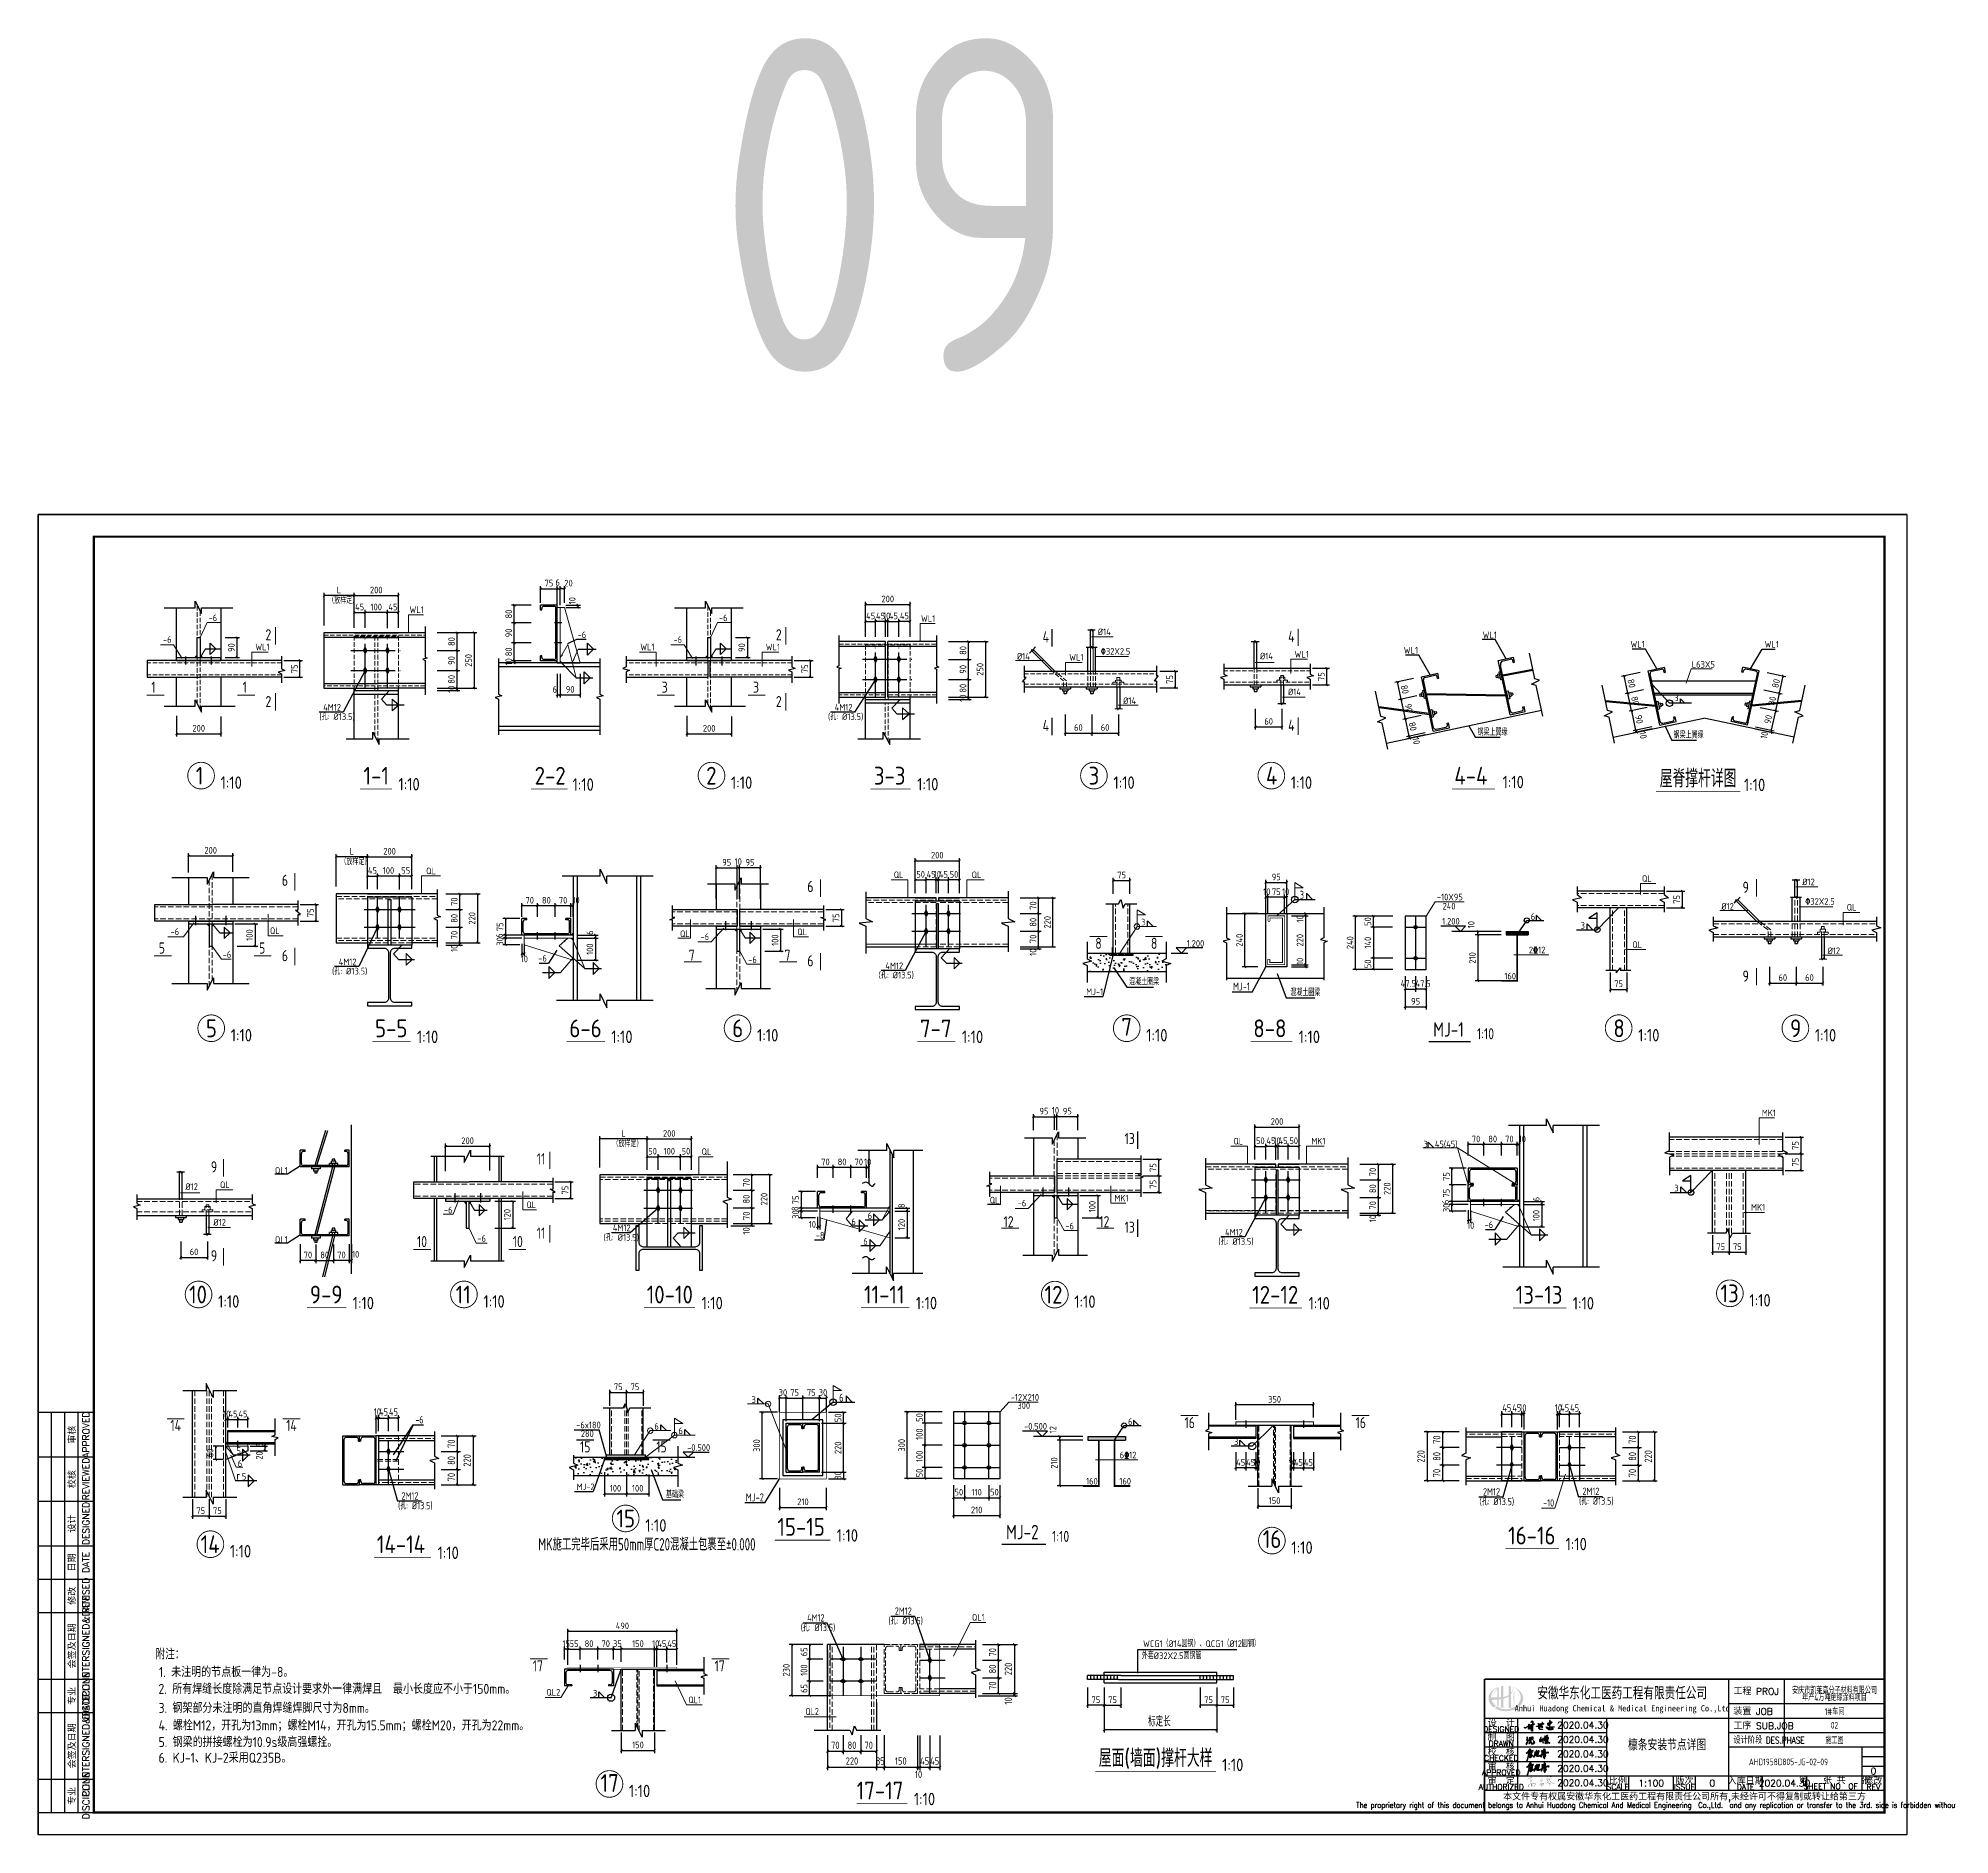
# Model space of a CAD drawing. Header units: millimetres. Extents: x 866561 to 876967, y 40200 to 44891.
# Drawn here: x 874159 to 875020, y 40208 to 41016 of the extents above; entities that cross this region are included whole.
import ezdxf
from ezdxf.enums import TextEntityAlignment as Align

# ---------------------------------------------------------------- set-up
doc = ezdxf.new("R2010")
doc.units = ezdxf.units.MM
doc.header["$LTSCALE"] = 1000
doc.header["$MEASUREMENT"] = 0
for name, pattern in [('3', [500, 300, -200]), ('CONTINOUS', [0]), ('DASH', [0.35, 0.25, -0.1]), ('DASHED', [117.236842, 78.157895, -39.078947]), ('DOTE', [2.42, 2, -0.2, 0.02, -0.2])]:
    doc.linetypes.add(name, pattern=pattern)
for name, color, linetype, lineweight in [('1', 4, 'Continuous', 70), ('D3', 62, 'Continuous', 9), ('LZ', 64, 'Continuous', 9), ('数字', 3, 'Continuous', 9), ('细实线', 1, 'Continuous', 20)]:
    doc.layers.add(name, color=color, linetype=linetype, lineweight=lineweight)
for name, color, linetype in [('10', 7, 'Continuous'), ('616', 1, 'Continuous'), ('AXIS', 3, 'Continuous'), ('CON', 3, 'Continuous'), ('D1', 112, 'Continuous'), ('D2', 6, 'Continuous'), ('DIM', 7, 'Continuous'), ('DOTE', 1, 'DOTE'), ('DRAWING0', 112, 'Continuous'), ('FRAME', 4, 'Continuous'), ('GJ', 6, 'Continuous'), ('HATCH', 8, 'Continuous'), ('M_Prof', 2, 'Continuous'), ('M_Thin', 7, 'Continuous'), ('Prof', 2, 'Continuous'), ('PUB_DIM', 3, 'Continuous'), ('PUB_TEXT', 7, 'Continuous'), ('THIN', 7, 'Continuous'), ('中文', 7, 'Continuous'), ('尺寸标注', 7, 'Continuous'), ('文字', 7, 'Continuous'), ('柱子', 8, 'Continuous'), ('标注', 7, 'Continuous'), ('桩', 6, 'Continuous'), ('梁__实线', 4, 'Continuous'), ('梁虚线', 134, '3'), ('梁集中标注', 2, 'Continuous'), ('索引符号标注', 253, 'Continuous')]:
    doc.layers.add(name, color=color, linetype=linetype)
doc.styles.add('ECEC_TK', font='txt_l.shx', dxfattribs={"bigfont": 'hztxt_l.shx'})
doc.styles.add('ECEC_TQ', font='txt_l.shx', dxfattribs={"bigfont": 'hztxt_l.shx'})
doc.styles.add('ECEC_TQ_S', font='')
doc.styles.add('GBHZ', font='gbenor.shx', dxfattribs={"width": 0.9, "bigfont": 'gbcbig.shx'})
doc.styles.add('TS', font='tssdeng.shx', dxfattribs={"width": 0.8, "height": 2.5, "bigfont": 'tssdchn.shx'})
doc.styles.add('TSSD_REIN', font='tssdeng.shx', dxfattribs={"width": 0.7, "bigfont": 'tssdchn.shx'})
doc.styles.get('ECEC_TQ_S').set_extended_font_data('SimSun')
doc.dimstyles.new('100', dxfattribs={"dimscale": 0, "dimtxt": 3, "dimasz": 0.01, "dimexe": 1, "dimexo": 2, "dimgap": 1, "dimtad": 1, "dimdec": 0, "dimlfac": 100, "dimdsep": 46, "dimtxsty": 'GBHZ', "dimblk": 'JT', "dimcen": -2.5, "dimclrd": 7, "dimclre": 7, "dimclrt": 7, "dimadec": 0, "dimazin": 0, "dimtfac": 1, "dimtdec": 0, "dimtix": 1, "dimtmove": 2, "dimatfit": 3, "dimldrblk": 'JT', "dimfxl": 0, "dimtolj": 1, "dimlwd": -1, "dimlwe": -1, "dimarcsym": 0})
doc.dimstyles.new('Y10', dxfattribs={"dimscale": 0, "dimtxt": 3, "dimasz": 0.01, "dimexe": 1.2, "dimexo": 1, "dimgap": 1, "dimtad": 1, "dimdec": 0, "dimlfac": 10, "dimzin": 0, "dimdsep": 46, "dimtxsty": 'GBHZ', "dimblk1": 'DX', "dimblk2": 'DX', "dimsah": 1, "dimcen": 0.09, "dimdle": 1, "dimadec": 0, "dimazin": 0, "dimtfac": 1, "dimtdec": 0, "dimtix": 1, "dimtmove": 2, "dimatfit": 3, "dimldrblk": 'DX', "dimfxl": 0, "dimtolj": 1, "dimtzin": 0, "dimarcsym": 0})
doc.dimstyles.new('Y10(110)', dxfattribs={"dimscale": 1.1, "dimtxt": 3, "dimasz": 0.01, "dimexe": 1.2, "dimexo": 1, "dimgap": 1, "dimtad": 1, "dimdec": 0, "dimlfac": 10, "dimzin": 0, "dimdsep": 46, "dimtxsty": 'GBHZ', "dimblk1": 'DX', "dimblk2": 'DX', "dimsah": 1, "dimcen": 0.09, "dimdle": 1, "dimadec": 0, "dimazin": 0, "dimtfac": 1, "dimtdec": 0, "dimtix": 1, "dimtmove": 2, "dimatfit": 3, "dimldrblk": 'DX', "dimfxl": 0, "dimtolj": 1, "dimtzin": 0, "dimarcsym": 0})
doc.dimstyles.new('Y5', dxfattribs={"dimscale": 0, "dimtxt": 3, "dimasz": 0.01, "dimexe": 1.2, "dimexo": 1, "dimgap": 1, "dimtad": 1, "dimdec": 0, "dimlfac": 5, "dimzin": 0, "dimdsep": 46, "dimtxsty": 'GBHZ', "dimblk1": 'DX', "dimblk2": 'DX', "dimsah": 1, "dimcen": 0.09, "dimdle": 1, "dimadec": 0, "dimazin": 0, "dimtfac": 1, "dimtdec": 0, "dimtix": 1, "dimtmove": 2, "dimatfit": 3, "dimldrblk": 'DX', "dimfxl": 0, "dimtolj": 1, "dimtzin": 0, "dimarcsym": 0})

msp = doc.modelspace()

# ---------------------------------------------------------------- texts
at = {"color": 251, "style": 'GBHZ', "width": 0.9}
msp.add_text('3', height=3, dxfattribs=at).set_placement((874895.735, 40718.111))
for s, height, style, width, p in [('3', 3.6, 'GBHZ', 0.9, (874727.155, 40629.181)), ('-10X95', 3, 'GBHZ', 0.9, (874788.904, 40628.489)), ('240', 3, 'GBHZ', 0.9, (874791.459, 40624.385)), ('6', 3, 'GBHZ', 0.9, (874831.147, 40619.703)), ('2%%13212', 3, 'GBHZ', 0.9, (874830.292, 40604.685)), ('160', 3, 'GBHZ', 0.9, (874819.237, 40592.916)), ('MJ-1', 3.6, 'GBHZ', 0.9, (874697.12, 40587.94)), ('6', 3.6, 'GBHZ', 0.9, (874519.843, 40402.995)), ('-12X210', 3, 'GBHZ', 0.9, (874597.077, 40403.402)), ('300', 3, 'GBHZ', 0.9, (874600.089, 40399.727)), ('6', 3, 'GBHZ', 0.9, (874649.904, 40392.477)), ('6%%13212', 3, 'GBHZ', 0.9, (874646.108, 40377.459)), ('MJ-2', 3.6, 'GBHZ', 0.9, (874477.839, 40358.111)), ('160', 3, 'GBHZ', 0.9, (874630.993, 40365.69)), ('160', 3, 'GBHZ', 0.9, (874645.953, 40365.69)), ('设计阶段 DES.PHASE', 3, 'ECEC_TQ', 0.8, (874922.353, 40249.139))]:
    msp.add_text(s, height=height, dxfattribs=dict(style=style, width=width)).set_placement(p)
at = {"style": 'ECEC_TK'}
for s, p in [('APPROVED', (874180.853, 40388.139)), ('审核', (874174.353, 40388.139)), ('校核', (874174.353, 40368.139)), ('REVIEWED', (874180.853, 40368.139)), ('DESIGNED', (874180.853, 40348.139)), ('设计', (874174.353, 40348.139)), ('DATE', (874180.853, 40330.639)), ('日期', (874174.353, 40330.639)), ('修改', (874174.353, 40315.639)), ('REVISED', (874180.853, 40315.639)), ('COUNTERSIGNED&DATE', (874180.853, 40293.139)), ('会签及日期', (874174.353, 40293.139)), ('DISCIPLINE', (874180.853, 40270.639)), ('专业', (874174.353, 40270.639)), ('COUNTERSIGNED&DATE', (874180.853, 40248.139)), ('会签及日期', (874174.353, 40248.139)), ('DISCIPLINE', (874180.853, 40225.639)), ('专业', (874174.353, 40225.639))]:
    msp.add_text(s, height=3, rotation=90, dxfattribs=at).set_placement(p, align=Align.MIDDLE)
for s, height, style, p in [('附注：', 4.8, 'GBHZ', (874212.178, 40287.034)), ('1. 未注明的节点板一律为-8。', 4.5, 'GBHZ', (874213.71, 40279.112)), ('工程 PROJ', 3, 'ECEC_TQ', (874922.353, 40271.139)), ('装置 JOB', 3, 'ECEC_TQ', (874922.353, 40262.139)), ('工序 SUB.JOB', 3, 'ECEC_TQ', (874922.353, 40255.639))]:
    msp.add_text(s, height=height, dxfattribs=dict(style=style)).set_placement(p)
for s, height, style, width, p in [('安徽华东化工医药工程有限责任公司', 5, 'ECEC_TQ_S', 0.7, (874872.302, 40272.139)), ('Anhui Huadong Chemical & Medical Engineering Co.,Ltd', 2.8, 'ECEC_TQ_S', 0.85, (874872.302, 40264.639)), ('The proprietary right of this document belongs to Anhui Huadong Chemical And Medical Engineering  Co.,Ltd.  and any replication or transfer to the 3rd. side is forbidden without its permission. ', 2.5, 'ECEC_TQ', 0.72, (874900.353, 40221.139))]:
    msp.add_text(s, height=height, dxfattribs=dict(style=style, width=width)).set_placement(p, align=Align.MIDDLE)
at = {"style": 'ECEC_TQ'}
for s, height, p in [('设  计', 3, (874817.853, 40258.639)), ('DESIGNED', 2.5, (874817.853, 40255.639)), ('DRAWN', 2.5, (874817.853, 40249.139)), ('制  图', 3, (874817.853, 40252.139)), ('CHECKED', 2.5, (874817.853, 40242.639)), ('校  核', 3, (874817.853, 40245.639)), ('审  核', 3, (874817.853, 40239.139)), ('APPROVED', 2.5, (874817.853, 40236.139)), ('审  定', 3, (874817.853, 40232.639)), ('比例', 3, (874870.353, 40232.639)), ('版次', 3, (874900.353, 40232.639)), ('入库日期', 3, (874927.853, 40232.639)), ('第   张 共   张', 3, (874967.853, 40232.889)), ('修改', 3, (874985.353, 40232.639)), ('AUTHORIZED', 2.5, (874817.853, 40229.639)), ('本文件专有权属安徽华东化工医药工程有限责任公司所有,未经许可不得复制或转让给第三方', 3, (874900.353, 40225.139)), ('SCALE', 2.5, (874870.353, 40229.639)), ('ISSUE', 2.5, (874900.353, 40229.639)), ('DATE', 2.5, (874927.853, 40229.639)), ('SHEET NO  OF  ', 2.5, (874967.853, 40229.889)), ('REV', 2.5, (874985.353, 40229.639))]:
    msp.add_text(s, height=height, dxfattribs=at).set_placement(p, align=Align.MIDDLE)
for tag, text, p in [('2020.04.30', ' ', (874854.597, 40257.467)), ('2020.04.30', ' ', (874854.597, 40250.967)), ('2020.04.30', ' ', (874854.597, 40244.467)), ('2020.04.30', ' ', (874854.597, 40237.967)), ('2020.04.30', ' ', (874854.597, 40231.467)), ('1:100', '1:100', (874885.353, 40231.389)), ('0', '0', (874912.853, 40231.389)), ('2020.04.30', ' ', (874945.353, 40231.389)), ('0', '0', (874985.353, 40236.805))]:
    msp.add_attdef(tag, text=text, height=3, dxfattribs=at).set_placement(p, align=Align.MIDDLE)
at = {"layer": '10', "style": 'GBHZ', "width": 0.9}
for s, p in [('MJ-1', (874787.228, 40567.176)), ('MJ-2', (874594.962, 40341.052))]:
    msp.add_text(s, height=6.5, dxfattribs=at).set_placement(p)
at = {"layer": 'AXIS', "style": 'GBHZ', "width": 0.8}
for s, p in [('-6', (874329.028, 40393.191)), ('2M12', (874322.838, 40358.926)), ('2M12', (874809.656, 40360.744)), ('2M12', (874854.387, 40360.973)), ('(孔: %%C13.5)', (874321.306, 40354.583)), ('(孔: %%C13.5)', (874808.124, 40356.401)), ('-10', (874836.661, 40355.788)), ('(孔: %%C13.5)', (874852.855, 40356.629)), ('2M12', (874544.894, 40307.123)), ('(孔: %%C13.5)', (874502.558, 40299.731)), ('4M12', (874505.441, 40304.074)), ('(孔: %%C13.5)', (874542.012, 40302.78)), ('QL2', (874504.627, 40261.941))]:
    msp.add_text(s, height=3.3, dxfattribs=at).set_placement(p)
at = {"layer": 'AXIS', "style": 'TSSD_REIN', "width": 0.7}
for s, p in [('安庆市凯莱高分子材料有限公司', (874967.853, 40273.415)), ('年产4万吨绝缘涂料项目', (874967.853, 40270.184)), ('1#车间', (874967.853, 40263.889)), ('02', (874967.853, 40257.389)), ('施工图', (874967.853, 40250.889)), ('AHD1958D805-JG-02-09', (874947.13, 40240.932))]:
    msp.add_text(s, height=3, dxfattribs=at).set_placement(p, align=Align.MIDDLE)
at = {"layer": 'CON', "color": 7, "ltscale": 0.5, "style": 'GBHZ'}
for s, p in [('2. 所有焊缝长度除满足节点设计要求外一律满焊且  最小长度应不小于150mm。', (874213.464, 40271.528)), ('3. 钢架部分未注明的直角焊缝焊脚尺寸为8mm。', (874213.508, 40262.949)), ('4. 螺栓M12，开孔为13mm；螺栓M14，开孔为15.5mm；螺栓M20，开孔为22mm。', (874213.508, 40255.092)), ('5. 钢梁的拼接螺栓为10.9s级高强螺拴。', (874213.508, 40247.577)), ('6. KJ-1、KJ-2采用Q235B。', (874213.508, 40240.516))]:
    msp.add_text(s, height=4.5, dxfattribs=at).set_placement(p)
at = {"layer": 'D1', "style": 'GBHZ', "width": 0.9}
for s, p in [('1.200', (874791.307, 40617.617)), ('1.200', (874676.34, 40607.615)), ('-0.500', (874603.063, 40390.391)), ('-0.500', (874451.447, 40380.807))]:
    msp.add_text(s, height=3, dxfattribs=at).set_placement(p)
at = {"layer": 'DIM', "linetype": 'ByBlock', "style": 'GBHZ', "width": 0.9}
msp.add_text('（放样定）', height=3, dxfattribs=at).set_placement((874295.362, 40644.444))
at = {"layer": 'dim', "linetype": 'ByBlock', "style": 'GBHZ', "width": 0.75}
msp.add_text('标定长', height=4.5, dxfattribs=at).set_placement((874658.905, 40256.865))
at = {"layer": 'DRAWING0', "style": 'GBHZ', "width": 0.9}
for p in [(874853.601, 40615.749, 5), (874895.748, 40497.535, 5)]:
    msp.add_text('3', height=3, dxfattribs=at).set_placement(p)
at = {"layer": 'PUB_DIM', "style": 'GBHZ', "width": 0.9}
for s, p in [('2', (874261.626, 40745.478)), ('2', (874491.359, 40745.478)), ('4', (874611.449, 40744.577, -6.024)), ('4', (874721.946, 40744.754)), ('1', (874210.244, 40721.921)), ('1', (874251.361, 40721.921)), ('3', (874439.977, 40721.921)), ('3', (874481.095, 40721.921)), ('2', (874261.626, 40715.414)), ('2', (874491.359, 40715.414)), ('4', (874611.449, 40704.608, -6.024)), ('4', (874721.946, 40704.784)), ('6', (874269.005, 40635.025)), ('6', (874505.522, 40632.225)), ('9', (874926.471, 40631.892, -6.024)), ('8', (874635.128, 40606.667)), ('8', (874660.159, 40606.667)), ('5', (874213.623, 40604.554)), ('5', (874258.741, 40604.554)), ('6', (874269.005, 40601.114)), ('7', (874452.14, 40601.287)), ('7', (874495.258, 40601.287)), ('6', (874505.522, 40598.814)), ('9', (874926.471, 40591.922, -6.024)), ('13', (874648.303, 40518.821)), ('9', (874237.045, 40506.093)), ('11', (874383.735, 40509.733)), ('11', (874383.735, 40476.322)), ('12', (874593.807, 40481.44)), ('12', (874636.925, 40481.44)), ('13', (874648.303, 40478.967)), ('10', (874329.815, 40472.487)), ('10', (874372.933, 40472.487)), ('9', (874237.045, 40466.123)), ('14', (874218.836, 40389.793)), ('14', (874270.931, 40389.793)), ('16', (874675.278, 40391.028)), ('16', (874752.27, 40391.028)), ('15', (874403.178, 40380.153)), ('15', (874437.516, 40380.153)), ('17', (874381.937, 40281.591)), ('17', (874463.782, 40281.591))]:
    msp.add_text(s, height=5, dxfattribs=at).set_placement(p)
at = {"layer": 'PUB_TEXT', "style": 'TS', "width": 0.8}
msp.add_text('檩条安装节点详图', height=5, dxfattribs=at).set_placement((874892.519, 40248.871), align=Align.MIDDLE)
at = {"layer": '中文', "style": 'GBHZ', "width": 0.9}
for p in [(874806.911, 40565.987, -0.009), (874615.68, 40339.863, -0.009)]:
    msp.add_text('1:10', height=5, dxfattribs=at).set_placement(p)
at = {"layer": '数字', "style": 'GBHZ', "width": 0.9}
for s, p in [('（放样定）', (874289.871, 40761.965)), ('-6', (874235.995, 40754.094)), ('WL1', (874326.469, 40757.784)), ('-6', (874465.729, 40754.094)), ('WL1', (874556.702, 40753.784)), ('-6', (874402.123, 40746.455)), ('%%C14', (874636.272, 40747.808)), ('WL1', (874809.475, 40746.399)), ('-6', (874215.531, 40744.349)), ('WL1', (874257.08, 40740.965)), ('WL1', (874430.342, 40740.965)), ('-6', (874445.265, 40744.349)), ('WL1', (874486.813, 40740.965)), ('%%C14', (874599.851, 40736.79)), ('WL1', (874623.394, 40736.365, -6.024)), ('%%13032X2.5', (874637.595, 40739.016)), ('%%C14', (874709.265, 40736.877)), ('WL1', (874724.823, 40737.726)), ('WL1', (874773.986, 40739.522)), ('WL1', (874876.017, 40742.239)), ('WL1', (874936.418, 40742.239)), ('L63X5', (874903.612, 40733.165)), ('%%C14', (874721.867, 40720.797)), ('4M12', (874287.618, 40713.835)), ('4M12', (874517.852, 40713.835)), ('%%C14', (874647.679, 40716.804)), ('(孔: %%C13.5)', (874285.901, 40709.671)), ('(孔: %%C13.5)', (874514.815, 40709.671)), ('钢梁上翼缘', (874807.159, 40702.636)), ('钢梁上翼缘', (874895.417, 40701.383)), ('QL', (874333.966, 40640.262)), ('QL', (874544.438, 40638.502)), ('QL', (874579.491, 40638.502)), ('QL', (874881.21, 40636.807)), ('%%C12', (874953.329, 40635.317)), ('%%C12', (874916.907, 40624.299)), ('%%13032X2.5', (874954.652, 40626.525)), ('3', (874655.743, 40617.19)), ('QL', (874973.382, 40623.874, -6.024)), ('-6', (874218.91, 40612.933)), ('QL', (874263.618, 40613.37)), ('QL', (874448.239, 40611.979)), ('-6', (874457.428, 40610.633)), ('QL', (874500.976, 40612.841)), ('QL', (874876.827, 40607.115)), ('-6', (874242.375, 40602.641)), ('4M12', (874294.612, 40599.314)), ('-6', (874384.388, 40600.968)), ('-6', (874478.892, 40600.341)), ('%%C12', (874964.735, 40604.313)), ('(孔: %%C13.5)', (874291.575, 40595.149)), ('(孔: %%C13.5)', (874537.6, 40593.389)), ('4M12', (874540.637, 40597.553)), ('混凝土圈梁', (874650.375, 40590.386)), ('MJ-1', (874631.034, 40585.871)), ('混凝土圈梁', (874722.926, 40585.526)), ('MK1', (874935.152, 40531.37)), ('（放样定）', (874417.814, 40517.496)), ('QL', (874457.934, 40513.954)), ('QL', (874697.343, 40518.655)), ('MK1', (874732.395, 40518.655)), ('3', (874782.837, 40517.32)), ('45(45)', (874787.966, 40517.32)), ('QL1', (874265.893, 40505.514, -1.667)), ('%%C12', (874225.594, 40498.216)), ('QL', (874241.152, 40499.065)), ('-6', (874341.96, 40487.69)), ('QL', (874379.096, 40490.052)), ('QL', (874587.647, 40492.132)), ('-6', (874600.208, 40490.787)), ('MK1', (874643.757, 40492.995)), ('MK1', (874930.278, 40488.9)), ('%%C12', (874238.196, 40482.136)), ('4M12', (874417.985, 40479.648)), ('6', (874525.341, 40482.448, 5)), ('6', (874532.689, 40485.136, 5)), ('-6', (874621.672, 40480.495)), ('-6', (874810.325, 40481.1, 5)), ('QL1', (874265.893, 40474.425, -1.667)), ('-6', (874357.011, 40474.903)), ('(孔: %%C13.5)', (874413.806, 40475.341)), ('-8', (874509.298, 40476.334, 5)), ('6', (874530.71, 40473.578, 5)), ('(孔: %%C13.5)', (874690.504, 40473.543)), ('4M12', (874693.541, 40477.707)), ('3', (874480.403, 40402.387)), ('-6x180', (874401.483, 40390.962)), ('280', (874403.57, 40387.089)), ('6', (874436.662, 40390.382)), ('6', (874447.526, 40388.364)), ('3', (874697.57, 40383.415)), ('5', (874248.617, 40379.376, 5)), ('6', (874249.164, 40373.699, 5)), ('5', (874250.991, 40367.818, 5)), ('MJ-2', (874401.66, 40363.162)), ('基础梁', (874441.884, 40359.704)), ('QL1', (874579.586, 40304.453)), ('WCG1（%%C14圆钢）、QCG1（%%C12圆钢）', (874656.639, 40292.604)), ('外套%%C32X2.5圆钢管', (874656.06, 40287.188)), ('QL2', (874388.088, 40270.709)), ('3', (874409.026, 40270.299)), ('QL1', (874451.921, 40267.327))]:
    msp.add_text(s, height=3, dxfattribs=at).set_placement(p)
at = {"layer": '文字', "color": 6, "style": 'GBHZ'}
for s, height, p in [('1', 8, (874230.26, 40680.584)), ('1-1', 8, (874305.739, 40680.569)), ('2-2', 8, (874382.804, 40680.569)), ('2', 8, (874459.994, 40680.584)), ('3-3', 8, (874535.473, 40680.569)), ('3', 8, (874632.125, 40680.584)), ('4', 8, (874711.973, 40680.584)), ('4-4', 8, (874796.747, 40680.569)), ('屋脊撑杆详图', 8, (874889.184, 40679.289)), ('1:10', 5.6, (874241.422, 40678.665, -0.009)), ('1:10', 5.6, (874321.468, 40677.948)), ('1:10', 5.6, (874399.849, 40677.783)), ('1:10', 5.6, (874471.155, 40678.665, -0.009)), ('1:10', 5.6, (874554.927, 40677.948)), ('1:10', 5.6, (874643.286, 40678.665, -0.009)), ('1:10', 5.6, (874723.135, 40678.665, -0.009)), ('1:10', 5.6, (874818.458, 40678.929)), ('1:10', 5.6, (874927.094, 40677.649)), ('7', 8, (874646.883, 40567.58)), ('5', 8, (874234.826, 40566.937)), ('1:10', 5.6, (874245.988, 40565.018, -0.009)), ('5-5', 8, (874310.962, 40566.921)), ('1:10', 5.6, (874329.805, 40564.3)), ('6-6', 8, (874398.429, 40566.921)), ('1:10', 5.6, (874417.271, 40564.3)), ('6', 8, (874471.728, 40566.937)), ('1:10', 5.6, (874482.889, 40565.018, -0.009)), ('7-7', 8, (874556.239, 40566.899, 5)), ('1:10', 5.6, (874575.082, 40564.278, 5)), ('1:10', 5.6, (874658.043, 40565.018, -0.009)), ('8-8', 8, (874706.25, 40566.921)), ('1:10', 5.6, (874726.686, 40564.3)), ('8', 8, (874868.306, 40566.962, -5)), ('1:10', 5.6, (874879.467, 40565.044, -5.009)), ('9', 8, (874947.858, 40566.937)), ('1:10', 5.6, (874959.019, 40565.018, -0.009)), ('10', 8, (874227.223, 40447.175)), ('9-9', 8, (874281.629, 40447.159)), ('11', 8, (874347.234, 40447.175)), ('10-10', 8, (874433.227, 40447.159)), ('11-11', 8, (874530.999, 40447.159)), ('12', 8, (874612.289, 40447.09)), ('12-12', 8, (874705.726, 40447.053, 5)), ('13-13', 8, (874824.366, 40447.053, 5)), ('13', 8, (874916.516, 40447.688)), ('1:10', 5.6, (874240.288, 40445.256, -0.009)), ('1:10', 5.6, (874300.892, 40444.538)), ('1:10', 5.6, (874359.727, 40445.256, -0.009)), ('1:10', 5.6, (874457.893, 40444.538)), ('1:10', 5.6, (874554.344, 40444.538)), ('1:10', 5.6, (874625.67, 40445.172, -0.009)), ('1:10', 5.6, (874731.119, 40444.432, 5)), ('1:10', 5.6, (874850.04, 40444.432, 5)), ('1:10', 5.6, (874929.522, 40445.769, -0.009)), ('15', 8, (874419.615, 40346.41)), ('1:10', 5.6, (874432.529, 40344.491, -0.009)), ('15-15', 8, (874492.023, 40342.622)), ('1:10', 5.6, (874518.746, 40340.001)), ('16', 8, (874710.533, 40337.165)), ('16-16', 8, (874820.937, 40338.74)), ('14', 8, (874232.478, 40334.814)), ('1:10', 5.6, (874245.612, 40332.895, -0.009)), ('14-14', 8, (874311.758, 40334.798)), ('1:10', 5.6, (874339.068, 40332.177)), ('1:10', 5.6, (874723.387, 40334.521, -0.009)), ('1:10', 5.6, (874846.781, 40336.119)), ('屋面(墙面)撑杆大样', 8, (874636.691, 40238.605)), ('1:10', 5.6, (874692.196, 40236.766)), ('17', 8, (874412.454, 40227.409)), ('17-17', 8, (874527.704, 40224.027, -5)), ('1:10', 5.6, (874425.23, 40225.038, -0.009)), ('1:10', 5.6, (874553.464, 40221.406, -5))]:
    msp.add_text(s, height=height, dxfattribs=at).set_placement(p)
at = {"layer": '文字', "color": 6, "style": 'GBHZ', "width": 0.75}
msp.add_text('MK施工完毕后采用50mm厚C20混凝土包裹至%%P0.000', height=5.6, dxfattribs=at).set_placement((874384.437, 40336.004, -0.009))
at = {"layer": '梁集中标注', "style": 'GBHZ', "width": 0.9}
msp.add_text('09', height=150, dxfattribs=at).set_placement((874464.962, 40866.341))

# ---------------------------------------------------------------- blocks, each defined once
blk = doc.blocks.new('A$C744C32FA')
at = {"const_width": 30}
for points in [[(-2326, 582), (-2064, 692), (-1816, 796), (-1490, 848), (-1270, 844)], [(-1936, 1093), (-1737, 1077), (-1648, 1041), (-1810, 905)], [(-1731, 663), (-1881, 583), (-1870, 98)], [(-1827, 396), (-1624, 407), (-1683, 178), (-1785, 172)], [(-164, 18), (-164, 609), (181, 609), (259, 574), (264, 359)], [(-164, 314), (-7, 353), (104, 403)], [(-134, 116), (-29, 188), (93, 237), (170, 221), (209, 331), (264, 359)], [(942, 898), (1107, 926), (1169, 977), (1294, 1000)], [(948, 580), (1073, 676), (1203, 739), (1357, 744), (1391, 773)], [(1507, 561), (1490, 391), (1400, 274), (1309, 157), (1214, 34), (1126, -80), (1076, -119)], [(1096, 313), (1232, 433), (1357, 563), (1402, 586)], [(1192, 881), (1164, 478), (1155, 349)], [(1369, -2), (1421, -24), (1477, -51)], [(1510, 451), (1603, 321), (1697, 211), (1854, 88), (1967, -1), (2044, -62), (2137, -96), (2323, -163), (2364, -162), (2404, -149), (2384, -156)], [(1530, 654), (1647, 720), (1785, 749), (1891, 785), (2007, 796)], [(1541, 978), (1734, 989), (1818, 1000), (1872, 989)], [(1603, 465), (1698, 528), (1794, 557), (1966, 568), (2003, 590)], [(1706, 987), (1698, 528)], [(-2108, -913), (-2158, -364), (-1863, -238), (-1491, -154), (-1069, -179), (-858, -255), (-909, -331), (-1198, -765)], [(-1677, -676), (-1677, -347)], [(-1677, -415), (-1452, -396), (-1441, -504), (-1677, -676)], [(-238, -177), (-238, -696)], [(-193, -327), (-59, -250), (154, -178), (450, -162), (558, -210), (534, -366), (450, -489), (346, -609)], [(-47, -485), (45, -414), (178, -350), (322, -338)], [(-3, -681), (142, -597), (326, -529), (398, -549)], [(1332, -239), (1431, -185), (1526, -163), (1671, -155), (1722, -174), (1703, -260), (1445, -564)]]:
    blk.add_lwpolyline(points, dxfattribs=at)
blk = doc.blocks.new('ZYC')
h = blk.add_hatch()
h.set_pattern_fill('ANSI31', color=256, scale=0.01, style=0)
h.paths.add_polyline_path([(0.191716, 0.193383), (0.190548, 0.202253), (0.193921, 0.209), (0.201718, 0.213388), (0.217472, 0.22272), (0.225169, 0.22774), (0.240061, 0.238394), (0.258667, 0.248519), (0.268004, 0.25352), (0.28674, 0.263401), (0.294628, 0.264902), (0.298717, 0.265243), (0.306745, 0.265068), (0.308789, 0.264548), (0.309735, 0.261709), (0.308412, 0.260067), (0.297475, 0.244701), (0.290436, 0.237662), (0.27507, 0.226725), (0.252355, 0.212968), (0.241647, 0.204333), (0.223391, 0.185047), (0.223622, 0.181464), (0.224421, 0.179466), (0.226725, 0.176712), (0.25062, 0.191577), (0.262092, 0.200013), (0.283406, 0.218389), (0.297409, 0.232393), (0.304411, 0.239395), (0.318415, 0.253398), (0.320906, 0.2583), (0.321641, 0.261237), (0.321749, 0.266735), (0.319516, 0.270611), (0.318508, 0.272625), (0.316748, 0.276738), (0.301969, 0.277631), (0.294072, 0.276555), (0.280072, 0.271736), (0.264068, 0.263734), (0.256066, 0.259733), (0.240061, 0.251731), (0.233868, 0.248283), (0.230965, 0.245742), (0.226725, 0.240061), (0.214987, 0.236586), (0.209117, 0.233284), (0.200051, 0.225058), (0.192716, 0.217722), (0.189048, 0.214055), (0.181713, 0.20672), (0.175712, 0.20672), (0.172711, 0.20672), (0.166709, 0.20672), (0.172241, 0.193666), (0.177845, 0.187261), (0.190049, 0.180046), (0.195383, 0.177379), (0.198051, 0.176045), (0.203385, 0.173378), (0.207386, 0.173378), (0.209387, 0.173378), (0.213388, 0.173378), (0.213388, 0.177379), (0.213388, 0.179379), (0.213388, 0.18338), (0.203895, 0.184399), (0.19865, 0.18682)], flags=17)
h.paths.add_polyline_path([(0.260067, 0.325083), (0.264264, 0.330433), (0.265218, 0.335201), (0.263401, 0.341754), (0.273403, 0.351757), (0.278405, 0.356758), (0.288407, 0.366761), (0.291736, 0.3701), (0.290871, 0.376157), (0.28674, 0.37843), (0.278712, 0.378605), (0.274623, 0.378265), (0.266735, 0.376763), (0.252423, 0.368751), (0.245056, 0.365067), (0.230059, 0.358425), (0.229248, 0.364334), (0.231514, 0.368865), (0.236727, 0.371762), (0.24131, 0.378456), (0.242225, 0.383948), (0.240061, 0.391767), (0.237394, 0.394434), (0.23606, 0.395768), (0.233393, 0.398435), (0.230812, 0.400649), (0.226589, 0.399804), (0.225058, 0.396768), (0.223796, 0.391416), (0.22476, 0.38756), (0.228392, 0.383431), (0.228282, 0.380033), (0.227931, 0.378275), (0.226725, 0.375096), (0.210128, 0.354559), (0.200583, 0.345014), (0.180046, 0.328417), (0.176798, 0.323736), (0.172234, 0.322025), (0.166709, 0.323416), (0.178469, 0.342442), (0.183551, 0.352606), (0.191716, 0.373429), (0.201873, 0.398707), (0.206875, 0.411378), (0.216722, 0.436778), (0.22205, 0.441004), (0.226849, 0.441964), (0.233393, 0.440113), (0.248453, 0.432139), (0.25582, 0.427786), (0.270069, 0.41844), (0.272101, 0.414456), (0.275664, 0.412674), (0.280072, 0.413439), (0.283545, 0.409176), (0.284465, 0.405498), (0.283406, 0.400102), (0.280739, 0.400102), (0.279405, 0.400102), (0.276738, 0.400102), (0.276738, 0.396101), (0.276738, 0.394101), (0.276738, 0.3901), (0.28136, 0.388617), (0.285266, 0.389733), (0.288407, 0.393434), (0.294513, 0.396574), (0.297302, 0.401595), (0.296743, 0.408438), (0.288829, 0.417849), (0.283914, 0.422062), (0.273403, 0.428443), (0.271371, 0.432428), (0.267808, 0.434209), (0.263401, 0.433444), (0.255242, 0.439075), (0.251443, 0.442528), (0.245063, 0.450115), (0.250169, 0.45385), (0.253741, 0.455041), (0.260067, 0.455117), (0.278071, 0.461118), (0.287073, 0.464119), (0.305078, 0.47012), (0.307079, 0.469454), (0.308079, 0.46912), (0.310079, 0.468453), (0.308047, 0.464468), (0.304484, 0.462687), (0.300077, 0.463452), (0.298029, 0.461617), (0.297467, 0.459366), (0.29841, 0.456784), (0.29992, 0.453737), (0.30418, 0.452885), (0.306745, 0.455117), (0.317554, 0.46467), (0.323777, 0.468819), (0.336753, 0.475122), (0.340537, 0.478163), (0.341693, 0.48221), (0.340087, 0.486791), (0.336555, 0.489096), (0.331527, 0.48742), (0.330085, 0.483457), (0.321138, 0.480474), (0.316169, 0.479764), (0.306745, 0.480123), (0.280007, 0.473028), (0.266668, 0.46936), (0.240061, 0.461785), (0.207415, 0.451644), (0.191305, 0.445603), (0.160041, 0.431777), (0.160041, 0.434445), (0.160041, 0.435778), (0.160041, 0.438446), (0.175951, 0.452059), (0.184342, 0.458436), (0.201718, 0.47012), (0.208786, 0.474159), (0.212013, 0.478769), (0.213388, 0.486791), (0.216455, 0.489686), (0.2192, 0.490602), (0.223391, 0.490125), (0.229399, 0.500791), (0.2324, 0.506125), (0.238394, 0.516799), (0.240292, 0.524601), (0.23989, 0.529424), (0.236727, 0.536804), (0.23122, 0.540793), (0.226675, 0.541702), (0.220056, 0.540138), (0.210721, 0.53547), (0.206053, 0.533136), (0.196717, 0.528469), (0.198138, 0.538459), (0.198805, 0.543461), (0.200051, 0.553475), (0.196461, 0.554633), (0.193383, 0.556809), (0.184756, 0.554008), (0.180368, 0.550816), (0.175045, 0.543472), (0.17106, 0.54144), (0.169278, 0.537877), (0.170044, 0.53347), (0.172586, 0.532424), (0.174961, 0.533017), (0.176712, 0.535137), (0.179281, 0.539518), (0.183438, 0.541299), (0.188382, 0.540138), (0.181593, 0.526145), (0.177529, 0.519371), (0.168376, 0.506796), (0.153706, 0.492126), (0.146371, 0.484791), (0.1317, 0.47012), (0.128502, 0.463222), (0.125929, 0.459914), (0.120031, 0.455117), (0.119718, 0.451241), (0.121465, 0.448329), (0.125032, 0.446781), (0.14237, 0.464119), (0.151039, 0.472788), (0.168376, 0.490125), (0.176855, 0.50538), (0.184361, 0.512491), (0.200051, 0.520133), (0.209619, 0.525556), (0.215731, 0.527084), (0.226725, 0.526802), (0.227399, 0.518581), (0.226187, 0.513733), (0.221723, 0.506796), (0.205052, 0.490125), (0.196717, 0.48179), (0.180046, 0.465119), (0.164681, 0.45382), (0.157012, 0.448152), (0.141703, 0.436778), (0.125543, 0.421827), (0.116221, 0.415266), (0.096691, 0.405104), (0.075353, 0.394434), (0.064683, 0.3891), (0.043344, 0.37843), (0.039561, 0.375389), (0.038404, 0.371342), (0.04001, 0.366761), (0.044025, 0.366183), (0.046402, 0.366579), (0.050013, 0.368428), (0.072366, 0.379063), (0.083391, 0.384742), (0.105027, 0.396768), (0.108068, 0.400552), (0.112115, 0.401708), (0.116697, 0.400102), (0.119301, 0.403486), (0.121159, 0.404972), (0.125032, 0.406771), (0.129622, 0.401536), (0.130984, 0.396997), (0.130033, 0.3901), (0.132416, 0.389778), (0.133821, 0.388841), (0.135035, 0.386766), (0.137361, 0.391613), (0.137763, 0.394832), (0.136702, 0.400102), (0.139084, 0.400424), (0.14049, 0.401361), (0.141703, 0.403437), (0.142311, 0.400158), (0.143727, 0.39827), (0.146704, 0.396768), (0.146704, 0.383431), (0.146704, 0.376763), (0.146704, 0.363426), (0.140696, 0.341072), (0.138346, 0.329655), (0.135035, 0.306745), (0.132367, 0.293408), (0.131034, 0.28674), (0.128366, 0.273403), (0.127033, 0.268069), (0.126366, 0.265401), (0.125032, 0.260067), (0.122365, 0.24673), (0.121031, 0.240061), (0.118364, 0.226725), (0.11356, 0.208243), (0.111552, 0.198873), (0.108361, 0.180046), (0.102725, 0.164542), (0.100682, 0.156368), (0.098359, 0.140036), (0.09169, 0.113362), (0.088356, 0.100026), (0.081688, 0.073352), (0.078954, 0.060999), (0.07691, 0.054867), (0.071685, 0.043344), (0.0677, 0.041312), (0.065919, 0.037749), (0.066684, 0.033342), (0.064309, 0.030053), (0.059994, 0.029334), (0.056681, 0.031675), (0.055039, 0.032998), (0.0522, 0.032051), (0.05168, 0.030008), (0.050619, 0.024737), (0.051021, 0.021518), (0.053347, 0.016671), (0.058015, 0.016671), (0.060349, 0.016671), (0.065017, 0.016671), (0.072748, 0.023017), (0.076093, 0.027477), (0.08002, 0.036676), (0.096852, 0.082021), (0.10329, 0.105741), (0.111695, 0.153373), (0.123489, 0.195437), (0.128188, 0.21692), (0.135035, 0.260067), (0.139151, 0.267954), (0.14028, 0.272845), (0.140036, 0.281739), (0.142036, 0.283739), (0.143037, 0.28474), (0.145037, 0.28674), (0.143542, 0.294629), (0.143202, 0.298717), (0.14337, 0.306745), (0.145753, 0.307067), (0.147158, 0.308004), (0.148371, 0.310079), (0.151852, 0.30332), (0.152939, 0.299332), (0.153373, 0.291741), (0.1596, 0.295381), (0.16241, 0.299597), (0.163375, 0.306745), (0.166043, 0.306745), (0.167376, 0.306745), (0.170044, 0.306745), (0.175842, 0.313591), (0.179298, 0.316701), (0.186714, 0.321749), (0.209947, 0.339025), (0.223075, 0.346279), (0.250064, 0.356758), (0.256309, 0.362147), (0.262023, 0.363575), (0.270069, 0.361759), (0.258066, 0.349756), (0.252065, 0.343755), (0.240061, 0.331752), (0.221278, 0.318573), (0.211941, 0.311904), (0.193383, 0.29841), (0.19135, 0.294425), (0.187788, 0.292643), (0.18338, 0.293408), (0.182047, 0.288074), (0.18138, 0.285406), (0.180046, 0.280072), (0.184714, 0.280072), (0.187048, 0.280072), (0.191716, 0.280072), (0.206195, 0.295761), (0.214909, 0.302731), (0.233393, 0.313414), (0.233393, 0.310079), (0.233393, 0.308412), (0.233393, 0.305078), (0.218728, 0.293893), (0.212196, 0.286272), (0.203385, 0.270069), (0.200631, 0.267765), (0.198634, 0.266966), (0.19505, 0.266735), (0.189666, 0.263481), (0.18728, 0.259664), (0.186714, 0.253398), (0.189781, 0.250503), (0.192527, 0.249588), (0.196717, 0.250064), (0.210088, 0.262029), (0.216756, 0.268031), (0.230059, 0.280072), (0.233393, 0.280072), (0.233393, 0.283406), (0.241741, 0.284611), (0.245996, 0.286029), (0.253398, 0.290074), (0.253398, 0.288741), (0.253398, 0.28674), (0.260067, 0.28674), (0.263401, 0.28674), (0.263401, 0.289407), (0.263401, 0.290741), (0.263401, 0.293408), (0.268765, 0.293057), (0.27265, 0.295276), (0.27507, 0.300077), (0.276013, 0.302659), (0.275451, 0.30491), (0.273403, 0.306745), (0.262225, 0.306789), (0.255894, 0.30481), (0.24673, 0.29841), (0.245088, 0.297087), (0.242248, 0.298033), (0.241729, 0.300077), (0.247981, 0.31079), (0.251728, 0.3159)])
h.paths.add_polyline_path([(0.172311, 0.351862), (0.151706, 0.320082), (0.148813, 0.335949), (0.149997, 0.345425), (0.156707, 0.360092), (0.156707, 0.372762), (0.156707, 0.379097), (0.156707, 0.391767), (0.151817, 0.400719), (0.150635, 0.406629), (0.151706, 0.416773), (0.165234, 0.42378), (0.172311, 0.426813), (0.186714, 0.431777), (0.191949, 0.436367), (0.196489, 0.437729), (0.203385, 0.436778), (0.200919, 0.423723), (0.198862, 0.417208), (0.193383, 0.405104), (0.180884, 0.369351)], flags=16)
h = blk.add_hatch()
h.set_pattern_fill('ANSI31', color=256, scale=0.01, style=0)
h.paths.add_polyline_path([(0.43011, 0.364093), (0.43011, 0.382765), (0.43011, 0.420108), (0.42674, 0.42542), (0.425073, 0.428087), (0.421775, 0.433444), (0.420561, 0.431369), (0.419156, 0.430432), (0.416773, 0.43011), (0.418678, 0.415427), (0.419679, 0.408091), (0.421775, 0.393434), (0.419006, 0.369579), (0.418668, 0.357391), (0.420108, 0.333419), (0.41744, 0.328084), (0.416107, 0.325417), (0.413439, 0.320082), (0.414054, 0.309347), (0.413343, 0.303662), (0.410105, 0.293408), (0.399991, 0.290918), (0.394373, 0.286237), (0.3901, 0.276738), (0.380676, 0.253935), (0.376645, 0.242177), (0.370095, 0.218389), (0.370095, 0.208387), (0.370095, 0.203385), (0.370095, 0.193383), (0.375842, 0.191199), (0.380817, 0.192305), (0.385099, 0.196717), (0.391767, 0.210054), (0.395101, 0.216722), (0.40177, 0.230059), (0.408931, 0.250792), (0.412599, 0.261129), (0.420108, 0.281739), (0.437767, 0.278859), (0.447218, 0.274133), (0.460118, 0.261734), (0.478724, 0.251609), (0.48806, 0.246608), (0.506796, 0.236727), (0.514554, 0.239101), (0.520234, 0.238155), (0.526802, 0.233393), (0.553475, 0.233393), (0.566812, 0.233393), (0.593485, 0.233393), (0.62211, 0.240615), (0.63627, 0.245335), (0.663503, 0.256732), (0.667504, 0.258733), (0.669505, 0.259733), (0.673506, 0.261734), (0.673506, 0.265068), (0.673506, 0.266735), (0.673506, 0.270069), (0.65194, 0.26343), (0.641248, 0.259755), (0.620159, 0.251731), (0.606822, 0.249064), (0.600154, 0.24773), (0.586817, 0.245063), (0.583483, 0.244396), (0.581816, 0.244062), (0.578481, 0.243396), (0.555142, 0.243396), (0.543472, 0.243396), (0.520133, 0.243396), (0.507672, 0.251585), (0.500819, 0.255011), (0.486791, 0.260067), (0.482384, 0.259302), (0.478821, 0.261083), (0.476789, 0.265068), (0.468212, 0.269419), (0.464099, 0.272162), (0.456784, 0.278405), (0.44933, 0.281676), (0.445738, 0.284191), (0.440113, 0.290074), (0.434588, 0.288683), (0.430024, 0.290394), (0.426776, 0.295076), (0.421963, 0.300651), (0.42138, 0.307062), (0.425109, 0.313414), (0.425389, 0.319104), (0.426579, 0.322279), (0.43011, 0.32675)])
h.paths.add_polyline_path([(0.403437, 0.278405), (0.406483, 0.276895), (0.407335, 0.272635), (0.405104, 0.270069), (0.400789, 0.261552), (0.399657, 0.256267), (0.400102, 0.24673), (0.39271, 0.233425), (0.389042, 0.226756), (0.381764, 0.213388), (0.381342, 0.220741), (0.38169, 0.224569), (0.383431, 0.231726), (0.387336, 0.251661), (0.391694, 0.261829)], flags=16)
h.paths.add_polyline_path([(0.588484, 0.380097), (0.597359, 0.395706), (0.599993, 0.405487), (0.600154, 0.423442), (0.602821, 0.427443), (0.604155, 0.429443), (0.606822, 0.433444), (0.609698, 0.450594), (0.610376, 0.459401), (0.610156, 0.476789), (0.598944, 0.481275), (0.592073, 0.482039), (0.580149, 0.480123), (0.570106, 0.473686), (0.564651, 0.470958), (0.553475, 0.466786), (0.532919, 0.449159), (0.522205, 0.440789), (0.500128, 0.425109), (0.49688, 0.420428), (0.492316, 0.418716), (0.486791, 0.420108), (0.491278, 0.43132), (0.492041, 0.438191), (0.490125, 0.450115), (0.494812, 0.458618), (0.496281, 0.463759), (0.496794, 0.473455), (0.499861, 0.47635), (0.502606, 0.477265), (0.506796, 0.476789), (0.506796, 0.471454), (0.506796, 0.468787), (0.506796, 0.463452), (0.509464, 0.463452), (0.510797, 0.463452), (0.513465, 0.463452), (0.515512, 0.465287), (0.516075, 0.467538), (0.515132, 0.47012), (0.510092, 0.473944), (0.508393, 0.479041), (0.510131, 0.485124), (0.507303, 0.490115), (0.504099, 0.492404), (0.498461, 0.49346), (0.488222, 0.480646), (0.484231, 0.472663), (0.480123, 0.456784), (0.480123, 0.446114), (0.480123, 0.44078), (0.480123, 0.43011), (0.479456, 0.426109), (0.479123, 0.424109), (0.478456, 0.420108), (0.476455, 0.408104), (0.475455, 0.402103), (0.473455, 0.3901), (0.476237, 0.379607), (0.477248, 0.374214), (0.478456, 0.363426), (0.481123, 0.342088), (0.482457, 0.331418), (0.485124, 0.310079), (0.485298, 0.298264), (0.487209, 0.291767), (0.49346, 0.281739), (0.496025, 0.279507), (0.500285, 0.280359), (0.501795, 0.283406), (0.503893, 0.285053), (0.503893, 0.288427), (0.501795, 0.290074), (0.499128, 0.306078), (0.497794, 0.31408), (0.495127, 0.330085), (0.489921, 0.35095), (0.488548, 0.361927), (0.488458, 0.383431), (0.486111, 0.392492), (0.486514, 0.398136), (0.490125, 0.406771), (0.501156, 0.411552), (0.506476, 0.415099), (0.515132, 0.423442), (0.518173, 0.427226), (0.52222, 0.428382), (0.526802, 0.426776), (0.528325, 0.424212), (0.526432, 0.420426), (0.523467, 0.420108), (0.523467, 0.406771), (0.526802, 0.406771), (0.526802, 0.410105), (0.528135, 0.410105), (0.528802, 0.410105), (0.530136, 0.410105), (0.530136, 0.3901), (0.530136, 0.380097), (0.530136, 0.360092), (0.528293, 0.359691), (0.5264, 0.361584), (0.526802, 0.363426), (0.523467, 0.363426), (0.523467, 0.336753), (0.528881, 0.328693), (0.530475, 0.323117), (0.530136, 0.313414), (0.528802, 0.313414), (0.526802, 0.313414), (0.526802, 0.283406), (0.526802, 0.270069), (0.524959, 0.270471), (0.523066, 0.268578), (0.523467, 0.266735), (0.520133, 0.266735), (0.520133, 0.253398), (0.522801, 0.253398), (0.524134, 0.253398), (0.526802, 0.253398), (0.525278, 0.250835), (0.527171, 0.247049), (0.530136, 0.24673), (0.530136, 0.249397), (0.530136, 0.250731), (0.530136, 0.253398), (0.532803, 0.253398), (0.534137, 0.253398), (0.536804, 0.253398), (0.536804, 0.283406), (0.536804, 0.303411), (0.543701, 0.304362), (0.54824, 0.303), (0.553475, 0.29841), (0.555117, 0.297087), (0.557957, 0.298033), (0.558476, 0.300077), (0.574642, 0.330198), (0.580858, 0.346774)])
h.paths.add_polyline_path([(0.540138, 0.37943), (0.540138, 0.400769), (0.540138, 0.443447), (0.544251, 0.445207), (0.546265, 0.446215), (0.550141, 0.448448), (0.558596, 0.455637), (0.56343, 0.458745), (0.57348, 0.463452), (0.582783, 0.469318), (0.589185, 0.470919), (0.600154, 0.47012), (0.600154, 0.462118), (0.600154, 0.458117), (0.600154, 0.450115), (0.591126, 0.428275), (0.587717, 0.416684), (0.583483, 0.393434), (0.583483, 0.395435), (0.583483, 0.396435), (0.583483, 0.398435), (0.582816, 0.396435), (0.582482, 0.395435), (0.581816, 0.393434), (0.576481, 0.37743), (0.573814, 0.369428), (0.568479, 0.353424), (0.563693, 0.335475), (0.560283, 0.326609), (0.551808, 0.310079), (0.549387, 0.31488), (0.545503, 0.317099), (0.540138, 0.316748), (0.541325, 0.320626), (0.540852, 0.323466), (0.538471, 0.32675), (0.535708, 0.32972), (0.536562, 0.33484), (0.540138, 0.336753)], flags=16)
h.paths.add_polyline_path([(0.526802, 0.393434), (0.520133, 0.393434), (0.520133, 0.383431), (0.518799, 0.383431), (0.518133, 0.383431), (0.516799, 0.383431), (0.515643, 0.375402), (0.516436, 0.370647), (0.520133, 0.363426), (0.523467, 0.363426), (0.523467, 0.366761), (0.524801, 0.366761), (0.525468, 0.366761), (0.526802, 0.366761)], flags=17)
h.paths.add_polyline_path([(0.526802, 0.406771), (0.523467, 0.406771), (0.523467, 0.410105), (0.520133, 0.410105), (0.518021, 0.403641), (0.517335, 0.400213), (0.516799, 0.393434), (0.526802, 0.393434)], flags=17)
h.paths.add_polyline_path([(0.520133, 0.273403), (0.517168, 0.273722), (0.515275, 0.277508), (0.516799, 0.280072), (0.515322, 0.280274), (0.514189, 0.279708), (0.513465, 0.278405), (0.509053, 0.274123), (0.507947, 0.269148), (0.510131, 0.263401), (0.5139, 0.263267), (0.516665, 0.260502), (0.516799, 0.256732), (0.520133, 0.256732)], flags=17)
h = blk.add_hatch()
h.set_pattern_fill('ANSI31', color=256, scale=0.01, style=0)
h.paths.add_polyline_path([(0.871345, 0.42887), (0.877014, 0.441542), (0.888561, 0.466786), (0.887043, 0.470041), (0.883569, 0.471431), (0.880225, 0.47012), (0.880225, 0.474121), (0.880225, 0.476122), (0.880225, 0.480123), (0.876842, 0.482728), (0.875355, 0.484586), (0.873557, 0.488458), (0.879788, 0.497952), (0.883563, 0.502415), (0.891895, 0.510131), (0.894109, 0.512712), (0.893264, 0.516935), (0.890228, 0.518466), (0.882117, 0.518604), (0.877851, 0.517893), (0.870223, 0.515132), (0.864821, 0.52111), (0.862839, 0.525469), (0.861887, 0.53347), (0.856662, 0.54685), (0.853994, 0.553519), (0.848551, 0.566812), (0.84612, 0.570258), (0.84256, 0.571445), (0.838548, 0.570146), (0.834376, 0.55897), (0.831649, 0.553515), (0.825211, 0.543472), (0.818543, 0.523467), (0.815209, 0.513465), (0.80854, 0.49346), (0.80654, 0.491459), (0.80554, 0.490459), (0.803539, 0.488458), (0.781826, 0.478132), (0.770242, 0.474043), (0.746858, 0.468453), (0.740671, 0.46563), (0.734812, 0.466802), (0.730187, 0.471787), (0.727621, 0.474019), (0.723362, 0.473167), (0.721851, 0.47012), (0.719419, 0.466675), (0.721173, 0.461415), (0.725186, 0.460118), (0.733628, 0.455915), (0.739244, 0.455113), (0.748525, 0.456784), (0.758528, 0.460118), (0.763529, 0.461785), (0.773531, 0.465119), (0.784076, 0.470453), (0.790119, 0.47223), (0.801872, 0.473455), (0.796442, 0.457016), (0.794098, 0.448645), (0.790202, 0.431777), (0.761914, 0.411004), (0.748191, 0.399958), (0.721851, 0.376763), (0.719546, 0.373426), (0.720255, 0.369169), (0.723519, 0.366761), (0.746674, 0.380799), (0.757642, 0.389367), (0.776866, 0.408438), (0.766118, 0.376456), (0.760783, 0.360452), (0.750192, 0.328417), (0.732723, 0.310244), (0.722265, 0.302226), (0.700179, 0.290074), (0.697284, 0.287008), (0.696369, 0.284262), (0.696845, 0.280072), (0.699684, 0.279157), (0.701079, 0.278459), (0.703513, 0.276738), (0.712713, 0.280665), (0.717172, 0.28401), (0.723519, 0.291741), (0.726659, 0.297847), (0.73168, 0.300636), (0.738522, 0.300077), (0.720634, 0.265553), (0.713177, 0.247249), (0.701846, 0.210054), (0.699024, 0.203867), (0.700195, 0.198008), (0.705181, 0.193383), (0.717185, 0.221389), (0.723187, 0.235393), (0.735188, 0.263401), (0.750469, 0.286767), (0.759738, 0.297752), (0.7802, 0.316748), (0.7802, 0.32675), (0.776866, 0.32675), (0.763667, 0.311956), (0.756997, 0.304619), (0.743524, 0.290074), (0.744225, 0.299963), (0.746137, 0.305318), (0.751859, 0.313414), (0.758927, 0.317452), (0.762153, 0.322062), (0.763529, 0.330085), (0.767936, 0.329319), (0.771499, 0.331101), (0.773531, 0.335086), (0.781822, 0.339679), (0.785726, 0.342873), (0.791869, 0.35009), (0.796661, 0.349308), (0.799884, 0.350229), (0.803539, 0.353424), (0.803539, 0.356091), (0.803539, 0.357425), (0.803539, 0.360092), (0.807755, 0.360184), (0.810113, 0.36097), (0.813542, 0.363426), (0.813542, 0.366761), (0.810207, 0.366761), (0.810207, 0.369428), (0.810207, 0.370762), (0.810207, 0.373429), (0.812875, 0.373429), (0.814208, 0.373429), (0.816876, 0.373429), (0.815817, 0.378825), (0.816736, 0.382503), (0.82021, 0.386766), (0.822877, 0.386766), (0.824211, 0.386766), (0.826878, 0.386766), (0.825691, 0.390644), (0.826165, 0.393484), (0.828545, 0.396768), (0.829759, 0.394693), (0.831164, 0.393756), (0.833547, 0.393434), (0.833547, 0.396101), (0.833547, 0.397435), (0.833547, 0.400102), (0.836881, 0.400102), (0.836881, 0.396768), (0.838724, 0.396367), (0.840617, 0.39826), (0.840215, 0.400102), (0.843549, 0.400102), (0.843549, 0.396768), (0.847321, 0.396775), (0.850211, 0.399664), (0.850218, 0.403437), (0.856886, 0.403437), (0.86022, 0.403437)])
h.paths.add_polyline_path([(0.81766, 0.430826), (0.832668, 0.439013), (0.863554, 0.451782), (0.86659, 0.450251), (0.867435, 0.446028), (0.865221, 0.443447), (0.850551, 0.428776), (0.843216, 0.421441), (0.828545, 0.406771), (0.817133, 0.39283), (0.811464, 0.385827), (0.800205, 0.371762), (0.78972, 0.357746), (0.782385, 0.351511), (0.766863, 0.343421), (0.775929, 0.370852), (0.780598, 0.384525), (0.790202, 0.411772)], flags=16)
h.paths.add_polyline_path([(0.80854, 0.446781), (0.805425, 0.451112), (0.805425, 0.455787), (0.80854, 0.460118), (0.813699, 0.466554), (0.815065, 0.472016), (0.813542, 0.480123), (0.834155, 0.487227), (0.844276, 0.491612), (0.863554, 0.501795), (0.863554, 0.499128), (0.863554, 0.497794), (0.863554, 0.495127), (0.841589, 0.475743), (0.830586, 0.466074)], flags=16)
h.paths.add_polyline_path([(0.816876, 0.44178), (0.828552, 0.450587), (0.834008, 0.455702), (0.843549, 0.466786), (0.846883, 0.466786), (0.846883, 0.47012), (0.852237, 0.469623), (0.856263, 0.471924), (0.858553, 0.476789), (0.859871, 0.479923), (0.864466, 0.480842), (0.866889, 0.478456), (0.871025, 0.476192), (0.871893, 0.470117), (0.868556, 0.466786), (0.863539, 0.464853), (0.861098, 0.463458), (0.856886, 0.460118), (0.850218, 0.460118), (0.850218, 0.456784), (0.838559, 0.447954), (0.831216, 0.444649)], flags=16)
h.paths.add_polyline_path([(0.82021, 0.496794), (0.828392, 0.518733), (0.832394, 0.529737), (0.840215, 0.551808), (0.840995, 0.55289), (0.84277, 0.55289), (0.843549, 0.551808), (0.850321, 0.534079), (0.853333, 0.525043), (0.858553, 0.506796), (0.843346, 0.502328), (0.835663, 0.500323)], flags=16)
h.paths.add_polyline_path([(0.862059, 0.375253), (0.873557, 0.37843), (0.875557, 0.37643), (0.876558, 0.375429), (0.878558, 0.373429), (0.871716, 0.373988), (0.866694, 0.371199), (0.863554, 0.365093), (0.861382, 0.361183), (0.857984, 0.359484), (0.853552, 0.360092), (0.846069, 0.318055), (0.840672, 0.297141), (0.826878, 0.256732), (0.826878, 0.250064), (0.826878, 0.24673), (0.825545, 0.24673), (0.824878, 0.24673), (0.823544, 0.24673), (0.823031, 0.237034), (0.821563, 0.231894), (0.816876, 0.223391), (0.816876, 0.213388), (0.816876, 0.200051), (0.815542, 0.200051), (0.814875, 0.200051), (0.813542, 0.200051), (0.817543, 0.186714), (0.819543, 0.180046), (0.823544, 0.166709), (0.827791, 0.155463), (0.831467, 0.149949), (0.840215, 0.141703), (0.84657, 0.13798), (0.852974, 0.138562), (0.858553, 0.14337), (0.864559, 0.153054), (0.866713, 0.158799), (0.868556, 0.170044), (0.871223, 0.18338), (0.872557, 0.190049), (0.875224, 0.203385), (0.875891, 0.206053), (0.876224, 0.207386), (0.876891, 0.210054), (0.879889, 0.229889), (0.882632, 0.239833), (0.890228, 0.258399), (0.89558, 0.259661), (0.899436, 0.258697), (0.903565, 0.255065), (0.907812, 0.254625), (0.910735, 0.25097), (0.910233, 0.24673), (0.914234, 0.24673), (0.916235, 0.24673), (0.920236, 0.24673), (0.920236, 0.250064), (0.920236, 0.251731), (0.920236, 0.255065), (0.90998, 0.263848), (0.904109, 0.267647), (0.891895, 0.273403), (0.893648, 0.295176), (0.896067, 0.306234), (0.903565, 0.32675), (0.903565, 0.344755), (0.903565, 0.353757), (0.903565, 0.371762), (0.900897, 0.374429), (0.899564, 0.375763), (0.896896, 0.37843), (0.901245, 0.382512), (0.904358, 0.384068), (0.910233, 0.385099), (0.925477, 0.390367), (0.934172, 0.391453), (0.950243, 0.3901), (0.956912, 0.392767), (0.960246, 0.394101), (0.966914, 0.396768), (0.980251, 0.396768), (0.986919, 0.396768), (1.000256, 0.396768), (1.001698, 0.400731), (1.006727, 0.402408), (1.010259, 0.400102), (1.010867, 0.395671), (1.009168, 0.392272), (1.005257, 0.3901), (1.003934, 0.388458), (1.004881, 0.385618), (1.006924, 0.385099), (1.012888, 0.385026), (1.016741, 0.386953), (1.020261, 0.391767), (1.026697, 0.396926), (1.03216, 0.398291), (1.040266, 0.396768), (1.04374, 0.401031), (1.044659, 0.404709), (1.0436, 0.410105), (1.033059, 0.40833), (1.027608, 0.407989), (1.016927, 0.408438), (1.011661, 0.412583), (1.004597, 0.411877), (1.000256, 0.406771), (0.985586, 0.406771), (0.97825, 0.406771), (0.96358, 0.406771), (0.945524, 0.400963), (0.935851, 0.399236), (0.916901, 0.398435), (0.916329, 0.395509), (0.912918, 0.393803), (0.910233, 0.395101), (0.896896, 0.392434), (0.890228, 0.3911), (0.876891, 0.388433), (0.872698, 0.388881), (0.869975, 0.387973), (0.866889, 0.385099), (0.861654, 0.380508), (0.857114, 0.379147), (0.850218, 0.380097), (0.836856, 0.368404), (0.829308, 0.363258), (0.813542, 0.355091), (0.803942, 0.346403), (0.798418, 0.342605), (0.786868, 0.336753), (0.786868, 0.333419), (0.796871, 0.333419), (0.800205, 0.333419), (0.814842, 0.344134), (0.822177, 0.349469), (0.836881, 0.360092), (0.841288, 0.359327), (0.844851, 0.361109), (0.846883, 0.365093), (0.856324, 0.372385)])
h.paths.add_polyline_path([(0.870971, 0.356805), (0.874427, 0.359915), (0.880225, 0.366761), (0.884191, 0.367611), (0.8862, 0.367945), (0.890228, 0.368428), (0.890952, 0.367124), (0.892085, 0.366558), (0.893562, 0.366761), (0.893562, 0.35209), (0.893562, 0.344755), (0.893562, 0.330085), (0.889936, 0.317963), (0.887932, 0.31195), (0.88356, 0.300077), (0.884483, 0.289261), (0.883338, 0.28315), (0.878558, 0.273403), (0.874686, 0.271605), (0.872827, 0.270118), (0.870223, 0.266735), (0.865641, 0.268341), (0.861595, 0.267185), (0.858553, 0.263401), (0.857036, 0.260146), (0.853561, 0.258756), (0.850218, 0.260067), (0.850218, 0.256732), (0.843549, 0.256732), (0.843549, 0.273403), (0.850246, 0.296067), (0.85358, 0.307404), (0.86022, 0.330085), (0.859447, 0.338821), (0.860191, 0.343656), (0.863554, 0.351757)], flags=16)
h.paths.add_polyline_path([(0.869994, 0.257683), (0.876891, 0.256732), (0.875505, 0.248601), (0.874493, 0.244554), (0.87189, 0.236727), (0.866414, 0.212753), (0.863747, 0.200749), (0.858553, 0.176712), (0.854239, 0.168195), (0.853106, 0.16291), (0.853552, 0.153373), (0.851169, 0.153051), (0.849764, 0.152114), (0.848551, 0.150038), (0.839476, 0.160787), (0.835638, 0.167068), (0.830213, 0.180046), (0.830213, 0.216722), (0.835992, 0.226633), (0.839383, 0.23138), (0.850218, 0.243396), (0.853788, 0.247187), (0.855847, 0.248903), (0.86022, 0.251731), (0.865455, 0.256321)], flags=16)
for p, q in [((0.039561, 0.375389), (0.038404, 0.371342)), ((0.038404, 0.371342), (0.04001, 0.366761)), ((0.043344, 0.37843), (0.039561, 0.375389)), ((0.04001, 0.366761), (0.044025, 0.366183)), ((0.064683, 0.3891), (0.043344, 0.37843)), ((0.044025, 0.366183), (0.046402, 0.366579)), ((0.046402, 0.366579), (0.050013, 0.368428)), ((0.050013, 0.368428), (0.072366, 0.379063)), ((0.05168, 0.030008), (0.050619, 0.024737)), ((0.050619, 0.024737), (0.051021, 0.021518)), ((0.051021, 0.021518), (0.053347, 0.016671)), ((0.0522, 0.032051), (0.05168, 0.030008)), ((0.055039, 0.032998), (0.0522, 0.032051)), ((0.053347, 0.016671), (0.058015, 0.016671)), ((0.056681, 0.031675), (0.055039, 0.032998)), ((0.059994, 0.029334), (0.056681, 0.031675)), ((0.058015, 0.016671), (0.060349, 0.016671)), ((0.064309, 0.030053), (0.059994, 0.029334)), ((0.060349, 0.016671), (0.065017, 0.016671)), ((0.066684, 0.033342), (0.064309, 0.030053)), ((0.075353, 0.394434), (0.064683, 0.3891)), ((0.065017, 0.016671), (0.072748, 0.023017)), ((0.0677, 0.041312), (0.065919, 0.037749)), ((0.065919, 0.037749), (0.066684, 0.033342)), ((0.071685, 0.043344), (0.0677, 0.041312)), ((0.07691, 0.054867), (0.071685, 0.043344)), ((0.072366, 0.379063), (0.083391, 0.384742)), ((0.072748, 0.023017), (0.076093, 0.027477)), ((0.096691, 0.405104), (0.075353, 0.394434)), ((0.076093, 0.027477), (0.08002, 0.036676)), ((0.078954, 0.060999), (0.07691, 0.054867)), ((0.081688, 0.073352), (0.078954, 0.060999)), ((0.08002, 0.036676), (0.096852, 0.082021)), ((0.088356, 0.100026), (0.081688, 0.073352)), ((0.083391, 0.384742), (0.105027, 0.396768)), ((0.09169, 0.113362), (0.088356, 0.100026)), ((0.098359, 0.140036), (0.09169, 0.113362)), ((0.116221, 0.415266), (0.096691, 0.405104)), ((0.096852, 0.082021), (0.10329, 0.105741)), ((0.100682, 0.156368), (0.098359, 0.140036)), ((0.102725, 0.164542), (0.100682, 0.156368)), ((0.108361, 0.180046), (0.102725, 0.164542)), ((0.10329, 0.105741), (0.111695, 0.153373)), ((0.105027, 0.396768), (0.108068, 0.400552)), ((0.108068, 0.400552), (0.112115, 0.401708)), ((0.111552, 0.198873), (0.108361, 0.180046)), ((0.11356, 0.208243), (0.111552, 0.198873)), ((0.111695, 0.153373), (0.123489, 0.195437)), ((0.112115, 0.401708), (0.116697, 0.400102)), ((0.118364, 0.226725), (0.11356, 0.208243)), ((0.125543, 0.421827), (0.116221, 0.415266)), ((0.116697, 0.400102), (0.119301, 0.403486)), ((0.121031, 0.240061), (0.118364, 0.226725)), ((0.119301, 0.403486), (0.121159, 0.404972)), ((0.120031, 0.455117), (0.119718, 0.451241)), ((0.119718, 0.451241), (0.121465, 0.448329)), ((0.125929, 0.459914), (0.120031, 0.455117)), ((0.122365, 0.24673), (0.121031, 0.240061)), ((0.121159, 0.404972), (0.125032, 0.406771)), ((0.121465, 0.448329), (0.125032, 0.446781)), ((0.125032, 0.260067), (0.122365, 0.24673)), ((0.123489, 0.195437), (0.128188, 0.21692)), ((0.125032, 0.446781), (0.14237, 0.464119)), ((0.125032, 0.406771), (0.129622, 0.401536)), ((0.126366, 0.265401), (0.125032, 0.260067)), ((0.141703, 0.436778), (0.125543, 0.421827)), ((0.128502, 0.463222), (0.125929, 0.459914)), ((0.127033, 0.268069), (0.126366, 0.265401)), ((0.128366, 0.273403), (0.127033, 0.268069)), ((0.128188, 0.21692), (0.135035, 0.260067)), ((0.131034, 0.28674), (0.128366, 0.273403)), ((0.1317, 0.47012), (0.128502, 0.463222)), ((0.129622, 0.401536), (0.130984, 0.396997)), ((0.130984, 0.396997), (0.130033, 0.3901)), ((0.130033, 0.3901), (0.132416, 0.389778)), ((0.132367, 0.293408), (0.131034, 0.28674)), ((0.146371, 0.484791), (0.1317, 0.47012)), ((0.135035, 0.306745), (0.132367, 0.293408)), ((0.132416, 0.389778), (0.133821, 0.388841)), ((0.133821, 0.388841), (0.135035, 0.386766)), ((0.135035, 0.386766), (0.137361, 0.391613)), ((0.138346, 0.329655), (0.135035, 0.306745)), ((0.135035, 0.260067), (0.139151, 0.267954)), ((0.136702, 0.400102), (0.139084, 0.400424)), ((0.137763, 0.394832), (0.136702, 0.400102)), ((0.137361, 0.391613), (0.137763, 0.394832)), ((0.140696, 0.341072), (0.138346, 0.329655)), ((0.139084, 0.400424), (0.14049, 0.401361)), ((0.139151, 0.267954), (0.14028, 0.272845)), ((0.140036, 0.281739), (0.142036, 0.283739)), ((0.14028, 0.272845), (0.140036, 0.281739)), ((0.14049, 0.401361), (0.141703, 0.403437)), ((0.146704, 0.363426), (0.140696, 0.341072)), ((0.157012, 0.448152), (0.141703, 0.436778)), ((0.141703, 0.403437), (0.142311, 0.400158)), ((0.142036, 0.283739), (0.143037, 0.28474)), ((0.142311, 0.400158), (0.143727, 0.39827)), ((0.14237, 0.464119), (0.151039, 0.472788)), ((0.143037, 0.28474), (0.145037, 0.28674)), ((0.143202, 0.298717), (0.14337, 0.306745)), ((0.143542, 0.294629), (0.143202, 0.298717)), ((0.14337, 0.306745), (0.145753, 0.307067)), ((0.145037, 0.28674), (0.143542, 0.294629)), ((0.143727, 0.39827), (0.146704, 0.396768)), ((0.145753, 0.307067), (0.147158, 0.308004)), ((0.153706, 0.492126), (0.146371, 0.484791)), ((0.146704, 0.396768), (0.146704, 0.383431)), ((0.146704, 0.383431), (0.146704, 0.376763)), ((0.146704, 0.376763), (0.146704, 0.363426)), ((0.147158, 0.308004), (0.148371, 0.310079)), ((0.148371, 0.310079), (0.151852, 0.30332)), ((0.149997, 0.345425), (0.148813, 0.335949)), ((0.148813, 0.335949), (0.151706, 0.320082)), ((0.156707, 0.360092), (0.149997, 0.345425)), ((0.151706, 0.416773), (0.150635, 0.406629)), ((0.150635, 0.406629), (0.151817, 0.400719)), ((0.151039, 0.472788), (0.168376, 0.490125)), ((0.165234, 0.42378), (0.151706, 0.416773)), ((0.151706, 0.320082), (0.172311, 0.351862)), ((0.151817, 0.400719), (0.156707, 0.391767)), ((0.151852, 0.30332), (0.152939, 0.299332)), ((0.152939, 0.299332), (0.153373, 0.291741)), ((0.153373, 0.291741), (0.1596, 0.295381)), ((0.168376, 0.506796), (0.153706, 0.492126)), ((0.156707, 0.391767), (0.156707, 0.379097)), ((0.156707, 0.379097), (0.156707, 0.372762)), ((0.156707, 0.372762), (0.156707, 0.360092)), ((0.164681, 0.45382), (0.157012, 0.448152)), ((0.1596, 0.295381), (0.16241, 0.299597)), ((0.160041, 0.438446), (0.175951, 0.452059)), ((0.191305, 0.445603), (0.160041, 0.431777)), ((0.160041, 0.435778), (0.160041, 0.438446)), ((0.160041, 0.434445), (0.160041, 0.435778)), ((0.160041, 0.431777), (0.160041, 0.434445)), ((0.16241, 0.299597), (0.163375, 0.306745)), ((0.163375, 0.306745), (0.166043, 0.306745)), ((0.180046, 0.465119), (0.164681, 0.45382)), ((0.172311, 0.426813), (0.165234, 0.42378)), ((0.166043, 0.306745), (0.167376, 0.306745)), ((0.166709, 0.323416), (0.178469, 0.342442)), ((0.172234, 0.322025), (0.166709, 0.323416)), ((0.172711, 0.20672), (0.166709, 0.20672)), ((0.166709, 0.20672), (0.172241, 0.193666)), ((0.167376, 0.306745), (0.170044, 0.306745)), ((0.177529, 0.519371), (0.168376, 0.506796)), ((0.168376, 0.490125), (0.176855, 0.50538)), ((0.17106, 0.54144), (0.169278, 0.537877)), ((0.169278, 0.537877), (0.170044, 0.53347)), ((0.170044, 0.53347), (0.172586, 0.532424)), ((0.170044, 0.306745), (0.175842, 0.313591)), ((0.175045, 0.543472), (0.17106, 0.54144)), ((0.176798, 0.323736), (0.172234, 0.322025)), ((0.172241, 0.193666), (0.177845, 0.187261)), ((0.186714, 0.431777), (0.172311, 0.426813)), ((0.172311, 0.351862), (0.180884, 0.369351)), ((0.172586, 0.532424), (0.174961, 0.533017)), ((0.175712, 0.20672), (0.172711, 0.20672)), ((0.174961, 0.533017), (0.176712, 0.535137)), ((0.180368, 0.550816), (0.175045, 0.543472)), ((0.181713, 0.20672), (0.175712, 0.20672)), ((0.175842, 0.313591), (0.179298, 0.316701)), ((0.175951, 0.452059), (0.184342, 0.458436)), ((0.176712, 0.535137), (0.179281, 0.539518)), ((0.180046, 0.328417), (0.176798, 0.323736)), ((0.176855, 0.50538), (0.184361, 0.512491)), ((0.181593, 0.526145), (0.177529, 0.519371)), ((0.177845, 0.187261), (0.190049, 0.180046)), ((0.178469, 0.342442), (0.183551, 0.352606)), ((0.179281, 0.539518), (0.183438, 0.541299)), ((0.179298, 0.316701), (0.186714, 0.321749)), ((0.196717, 0.48179), (0.180046, 0.465119)), ((0.200583, 0.345014), (0.180046, 0.328417)), ((0.18138, 0.285406), (0.180046, 0.280072)), ((0.180046, 0.280072), (0.184714, 0.280072)), ((0.184756, 0.554008), (0.180368, 0.550816)), ((0.180884, 0.369351), (0.193383, 0.405104)), ((0.182047, 0.288074), (0.18138, 0.285406)), ((0.188382, 0.540138), (0.181593, 0.526145)), ((0.189048, 0.214055), (0.181713, 0.20672)), ((0.18338, 0.293408), (0.182047, 0.288074)), ((0.187788, 0.292643), (0.18338, 0.293408)), ((0.183438, 0.541299), (0.188382, 0.540138)), ((0.183551, 0.352606), (0.191716, 0.373429)), ((0.184342, 0.458436), (0.201718, 0.47012)), ((0.184361, 0.512491), (0.200051, 0.520133)), ((0.184714, 0.280072), (0.187048, 0.280072)), ((0.193383, 0.556809), (0.184756, 0.554008)), ((0.191949, 0.436367), (0.186714, 0.431777)), ((0.186714, 0.321749), (0.209947, 0.339025)), ((0.18728, 0.259664), (0.186714, 0.253398)), ((0.186714, 0.253398), (0.189781, 0.250503)), ((0.187048, 0.280072), (0.191716, 0.280072)), ((0.189666, 0.263481), (0.18728, 0.259664)), ((0.19135, 0.294425), (0.187788, 0.292643)), ((0.192716, 0.217722), (0.189048, 0.214055)), ((0.19505, 0.266735), (0.189666, 0.263481)), ((0.189781, 0.250503), (0.192527, 0.249588)), ((0.190049, 0.180046), (0.195383, 0.177379)), ((0.190548, 0.202253), (0.193921, 0.209)), ((0.191716, 0.193383), (0.190548, 0.202253)), ((0.207415, 0.451644), (0.191305, 0.445603)), ((0.193383, 0.29841), (0.19135, 0.294425)), ((0.191716, 0.373429), (0.201873, 0.398707)), ((0.191716, 0.280072), (0.206195, 0.295761)), ((0.19865, 0.18682), (0.191716, 0.193383)), ((0.196489, 0.437729), (0.191949, 0.436367)), ((0.192527, 0.249588), (0.196717, 0.250064)), ((0.200051, 0.225058), (0.192716, 0.217722)), ((0.195818, 0.555087), (0.193383, 0.556809)), ((0.193383, 0.405104), (0.198862, 0.417208)), ((0.211941, 0.311904), (0.193383, 0.29841)), ((0.193921, 0.209), (0.201718, 0.213388)), ((0.198634, 0.266966), (0.19505, 0.266735)), ((0.195383, 0.177379), (0.198051, 0.176045)), ((0.197213, 0.55439), (0.195818, 0.555087)), ((0.203385, 0.436778), (0.196489, 0.437729)), ((0.196717, 0.528469), (0.198138, 0.538459)), ((0.206053, 0.533136), (0.196717, 0.528469)), ((0.205052, 0.490125), (0.196717, 0.48179)), ((0.196717, 0.250064), (0.210088, 0.262029)), ((0.200051, 0.553475), (0.197213, 0.55439)), ((0.198051, 0.176045), (0.203385, 0.173378)), ((0.198138, 0.538459), (0.198805, 0.543461)), ((0.200631, 0.267765), (0.198634, 0.266966)), ((0.203895, 0.184399), (0.19865, 0.18682)), ((0.198805, 0.543461), (0.200051, 0.553475)), ((0.198862, 0.417208), (0.200919, 0.423723)), ((0.200051, 0.520133), (0.209619, 0.525556)), ((0.209117, 0.233284), (0.200051, 0.225058)), ((0.210128, 0.354559), (0.200583, 0.345014)), ((0.203385, 0.270069), (0.200631, 0.267765)), ((0.200919, 0.423723), (0.203385, 0.436778)), ((0.201718, 0.47012), (0.208786, 0.474159)), ((0.201718, 0.213388), (0.217472, 0.22272)), ((0.201873, 0.398707), (0.206875, 0.411378)), ((0.212196, 0.286272), (0.203385, 0.270069)), ((0.203385, 0.173378), (0.207386, 0.173378)), ((0.213388, 0.18338), (0.203895, 0.184399)), ((0.221723, 0.506796), (0.205052, 0.490125)), ((0.210721, 0.53547), (0.206053, 0.533136)), ((0.206195, 0.295761), (0.214909, 0.302731)), ((0.206875, 0.411378), (0.216722, 0.436778)), ((0.207386, 0.173378), (0.209387, 0.173378)), ((0.240061, 0.461785), (0.207415, 0.451644)), ((0.208786, 0.474159), (0.212013, 0.478769)), ((0.214987, 0.236586), (0.209117, 0.233284)), ((0.209387, 0.173378), (0.213388, 0.173378)), ((0.209619, 0.525556), (0.215731, 0.527084)), ((0.209947, 0.339025), (0.223075, 0.346279)), ((0.210088, 0.262029), (0.216756, 0.268031)), ((0.226725, 0.375096), (0.210128, 0.354559)), ((0.220056, 0.540138), (0.210721, 0.53547)), ((0.221278, 0.318573), (0.211941, 0.311904)), ((0.212013, 0.478769), (0.213388, 0.486791)), ((0.218728, 0.293893), (0.212196, 0.286272)), ((0.213388, 0.486791), (0.216455, 0.489686)), ((0.213388, 0.179379), (0.213388, 0.18338)), ((0.213388, 0.177379), (0.213388, 0.179379)), ((0.213388, 0.173378), (0.213388, 0.177379)), ((0.214909, 0.302731), (0.233393, 0.313414)), ((0.226725, 0.240061), (0.214987, 0.236586)), ((0.215731, 0.527084), (0.226725, 0.526802)), ((0.216455, 0.489686), (0.2192, 0.490602)), ((0.216722, 0.436778), (0.22205, 0.441004)), ((0.216756, 0.268031), (0.230059, 0.280072)), ((0.217472, 0.22272), (0.225169, 0.22774)), ((0.233393, 0.305078), (0.218728, 0.293893)), ((0.2192, 0.490602), (0.223391, 0.490125)), ((0.226675, 0.541702), (0.220056, 0.540138)), ((0.240061, 0.331752), (0.221278, 0.318573)), ((0.226187, 0.513733), (0.221723, 0.506796)), ((0.22205, 0.441004), (0.226849, 0.441964)), ((0.223075, 0.346279), (0.250064, 0.356758)), ((0.223391, 0.490125), (0.229399, 0.500791)), ((0.241647, 0.204333), (0.223391, 0.185047)), ((0.223391, 0.185047), (0.223622, 0.181464)), ((0.223622, 0.181464), (0.224421, 0.179466)), ((0.225058, 0.396768), (0.223796, 0.391416)), ((0.223796, 0.391416), (0.22476, 0.38756)), ((0.224421, 0.179466), (0.226725, 0.176712)), ((0.22476, 0.38756), (0.228392, 0.383431)), ((0.226589, 0.399804), (0.225058, 0.396768)), ((0.225169, 0.22774), (0.240061, 0.238394)), ((0.227399, 0.518581), (0.226187, 0.513733)), ((0.230812, 0.400649), (0.226589, 0.399804)), ((0.23122, 0.540793), (0.226675, 0.541702)), ((0.226725, 0.526802), (0.227399, 0.518581)), ((0.227931, 0.378275), (0.226725, 0.375096)), ((0.230965, 0.245742), (0.226725, 0.240061)), ((0.226725, 0.176712), (0.25062, 0.191577)), ((0.226849, 0.441964), (0.233393, 0.440113)), ((0.228282, 0.380033), (0.227931, 0.378275)), ((0.228392, 0.383431), (0.228282, 0.380033)), ((0.229248, 0.364334), (0.231514, 0.368865)), ((0.230059, 0.358425), (0.229248, 0.364334)), ((0.229399, 0.500791), (0.2324, 0.506125)), ((0.245056, 0.365067), (0.230059, 0.358425)), ((0.230059, 0.280072), (0.233393, 0.280072)), ((0.233393, 0.280072), (0.230059, 0.280072)), ((0.230059, 0.280072), (0.233393, 0.280072)), ((0.233393, 0.398435), (0.230812, 0.400649)), ((0.233868, 0.248283), (0.230965, 0.245742)), ((0.236727, 0.536804), (0.23122, 0.540793)), ((0.231514, 0.368865), (0.236727, 0.371762)), ((0.2324, 0.506125), (0.238394, 0.516799)), ((0.233393, 0.440113), (0.248453, 0.432139)), ((0.23606, 0.395768), (0.233393, 0.398435)), ((0.233393, 0.313414), (0.233393, 0.310079)), ((0.233393, 0.310079), (0.233393, 0.308412)), ((0.233393, 0.308412), (0.233393, 0.305078)), ((0.233393, 0.283406), (0.241741, 0.284611)), ((0.241741, 0.284611), (0.233393, 0.283406)), ((0.233393, 0.280072), (0.233393, 0.283406)), ((0.233393, 0.283406), (0.233393, 0.280072)), ((0.233393, 0.280072), (0.233393, 0.283406)), ((0.233393, 0.283406), (0.233393, 0.280072)), ((0.233393, 0.280072), (0.233393, 0.283406)), ((0.233393, 0.283406), (0.233393, 0.280072)), ((0.233393, 0.280072), (0.243396, 0.280072)), ((0.243396, 0.280072), (0.233393, 0.280072)), ((0.233393, 0.280072), (0.243396, 0.280072)), ((0.240061, 0.251731), (0.233868, 0.248283)), ((0.237394, 0.394434), (0.23606, 0.395768)), ((0.23989, 0.529424), (0.236727, 0.536804)), ((0.236727, 0.371762), (0.24131, 0.378456)), ((0.240061, 0.391767), (0.237394, 0.394434)), ((0.238394, 0.516799), (0.240292, 0.524601)), ((0.240292, 0.524601), (0.23989, 0.529424)), ((0.266668, 0.46936), (0.240061, 0.461785)), ((0.242225, 0.383948), (0.240061, 0.391767)), ((0.252065, 0.343755), (0.240061, 0.331752)), ((0.256066, 0.259733), (0.240061, 0.251731)), ((0.240061, 0.238394), (0.258667, 0.248519)), ((0.24131, 0.378456), (0.242225, 0.383948)), ((0.252355, 0.212968), (0.241647, 0.204333)), ((0.241729, 0.300077), (0.247981, 0.31079)), ((0.242248, 0.298033), (0.241729, 0.300077)), ((0.241741, 0.284611), (0.245996, 0.286029)), ((0.245996, 0.286029), (0.241741, 0.284611)), ((0.245088, 0.297087), (0.242248, 0.298033)), ((0.243396, 0.280072), (0.244426, 0.277523)), ((0.244426, 0.277523), (0.247955, 0.27664)), ((0.252423, 0.368751), (0.245056, 0.365067)), ((0.245063, 0.450115), (0.250169, 0.45385)), ((0.251443, 0.442528), (0.245063, 0.450115)), ((0.24673, 0.29841), (0.245088, 0.297087)), ((0.245996, 0.286029), (0.253398, 0.290074)), ((0.253398, 0.290074), (0.245996, 0.286029)), ((0.255894, 0.30481), (0.24673, 0.29841)), ((0.247955, 0.27664), (0.250064, 0.278405)), ((0.247981, 0.31079), (0.251728, 0.3159)), ((0.248453, 0.432139), (0.25582, 0.427786)), ((0.250064, 0.356758), (0.256309, 0.362147)), ((0.250064, 0.278405), (0.253686, 0.28103)), ((0.250169, 0.45385), (0.253741, 0.455041)), ((0.25062, 0.191577), (0.262092, 0.200013)), ((0.255242, 0.439075), (0.251443, 0.442528)), ((0.251728, 0.3159), (0.260067, 0.325083)), ((0.258066, 0.349756), (0.252065, 0.343755)), ((0.27507, 0.226725), (0.252355, 0.212968)), ((0.266735, 0.376763), (0.252423, 0.368751)), ((0.253398, 0.290074), (0.253398, 0.288741)), ((0.253398, 0.288741), (0.253398, 0.290074)), ((0.253398, 0.288741), (0.253398, 0.288074)), ((0.253398, 0.288074), (0.253398, 0.288741)), ((0.253398, 0.288074), (0.253398, 0.28674)), ((0.253398, 0.28674), (0.253398, 0.288074)), ((0.253398, 0.28674), (0.263401, 0.28674)), ((0.263401, 0.28674), (0.253398, 0.28674)), ((0.253398, 0.28674), (0.263401, 0.28674)), ((0.260067, 0.28674), (0.253398, 0.28674)), ((0.253398, 0.28674), (0.260067, 0.28674)), ((0.260067, 0.28674), (0.253398, 0.28674)), ((0.253686, 0.28103), (0.255793, 0.282083)), ((0.253741, 0.455041), (0.260067, 0.455117)), ((0.263401, 0.433444), (0.255242, 0.439075)), ((0.255793, 0.282083), (0.260067, 0.283406)), ((0.25582, 0.427786), (0.270069, 0.41844)), ((0.262225, 0.306789), (0.255894, 0.30481)), ((0.264068, 0.263734), (0.256066, 0.259733)), ((0.256309, 0.362147), (0.262023, 0.363575)), ((0.270069, 0.361759), (0.258066, 0.349756)), ((0.258667, 0.248519), (0.268004, 0.25352)), ((0.260067, 0.455117), (0.278071, 0.461118)), ((0.260067, 0.325083), (0.264264, 0.330433)), ((0.260067, 0.283406), (0.260067, 0.28674)), ((0.260067, 0.28674), (0.260067, 0.283406)), ((0.260067, 0.283406), (0.260067, 0.28674)), ((0.262023, 0.363575), (0.270069, 0.361759)), ((0.262092, 0.200013), (0.283406, 0.218389)), ((0.273403, 0.306745), (0.262225, 0.306789)), ((0.267808, 0.434209), (0.263401, 0.433444)), ((0.263401, 0.341754), (0.273403, 0.351757)), ((0.265218, 0.335201), (0.263401, 0.341754)), ((0.263401, 0.290741), (0.263401, 0.293408)), ((0.263401, 0.293408), (0.268765, 0.293057)), ((0.263401, 0.289407), (0.263401, 0.290741)), ((0.263401, 0.28674), (0.263401, 0.289407)), ((0.280072, 0.271736), (0.264068, 0.263734)), ((0.264264, 0.330433), (0.265218, 0.335201)), ((0.280007, 0.473028), (0.266668, 0.46936)), ((0.274623, 0.378265), (0.266735, 0.376763)), ((0.271371, 0.432428), (0.267808, 0.434209)), ((0.268004, 0.25352), (0.28674, 0.263401)), ((0.268765, 0.293057), (0.27265, 0.295276)), ((0.270069, 0.41844), (0.272101, 0.414456)), ((0.273403, 0.428443), (0.271371, 0.432428)), ((0.272101, 0.414456), (0.275664, 0.412674)), ((0.27265, 0.295276), (0.27507, 0.300077)), ((0.283914, 0.422062), (0.273403, 0.428443)), ((0.273403, 0.351757), (0.278405, 0.356758)), ((0.275451, 0.30491), (0.273403, 0.306745)), ((0.278712, 0.378605), (0.274623, 0.378265)), ((0.27507, 0.300077), (0.276013, 0.302659)), ((0.290436, 0.237662), (0.27507, 0.226725)), ((0.276013, 0.302659), (0.275451, 0.30491)), ((0.275664, 0.412674), (0.280072, 0.413439)), ((0.279405, 0.400102), (0.276738, 0.400102)), ((0.276738, 0.400102), (0.276738, 0.396101)), ((0.276738, 0.396101), (0.276738, 0.394101)), ((0.276738, 0.394101), (0.276738, 0.3901)), ((0.276738, 0.3901), (0.28136, 0.388617)), ((0.278071, 0.461118), (0.287073, 0.464119)), ((0.278405, 0.356758), (0.288407, 0.366761)), ((0.28674, 0.37843), (0.278712, 0.378605)), ((0.280739, 0.400102), (0.279405, 0.400102)), ((0.306745, 0.480123), (0.280007, 0.473028)), ((0.280072, 0.413439), (0.283545, 0.409176)), ((0.294072, 0.276555), (0.280072, 0.271736)), ((0.283406, 0.400102), (0.280739, 0.400102)), ((0.28136, 0.388617), (0.285266, 0.389733)), ((0.284465, 0.405498), (0.283406, 0.400102)), ((0.283406, 0.218389), (0.297409, 0.232393)), ((0.283545, 0.409176), (0.284465, 0.405498)), ((0.288829, 0.417849), (0.283914, 0.422062)), ((0.285266, 0.389733), (0.288407, 0.393434)), ((0.290871, 0.376157), (0.28674, 0.37843)), ((0.28674, 0.263401), (0.294628, 0.264902)), ((0.287073, 0.464119), (0.305078, 0.47012)), ((0.288407, 0.393434), (0.294513, 0.396574)), ((0.288407, 0.366761), (0.291736, 0.3701)), ((0.296743, 0.408438), (0.288829, 0.417849)), ((0.297475, 0.244701), (0.290436, 0.237662)), ((0.291736, 0.3701), (0.290871, 0.376157)), ((0.301969, 0.277631), (0.294072, 0.276555)), ((0.294513, 0.396574), (0.297302, 0.401595)), ((0.294628, 0.264902), (0.298717, 0.265243)), ((0.297302, 0.401595), (0.296743, 0.408438)), ((0.297409, 0.232393), (0.304411, 0.239395)), ((0.298029, 0.461617), (0.297467, 0.459366)), ((0.297467, 0.459366), (0.29841, 0.456784)), ((0.308412, 0.260067), (0.297475, 0.244701)), ((0.300077, 0.463452), (0.298029, 0.461617)), ((0.29841, 0.456784), (0.29992, 0.453737)), ((0.298717, 0.265243), (0.306745, 0.265068)), ((0.29992, 0.453737), (0.30418, 0.452885)), ((0.304484, 0.462687), (0.300077, 0.463452)), ((0.316748, 0.276738), (0.301969, 0.277631)), ((0.30418, 0.452885), (0.306745, 0.455117)), ((0.304411, 0.239395), (0.318415, 0.253398)), ((0.308047, 0.464468), (0.304484, 0.462687)), ((0.305078, 0.47012), (0.307079, 0.469454)), ((0.316169, 0.479764), (0.306745, 0.480123)), ((0.306745, 0.455117), (0.317554, 0.46467)), ((0.306745, 0.265068), (0.308789, 0.264548)), ((0.307079, 0.469454), (0.308079, 0.46912)), ((0.310079, 0.468453), (0.308047, 0.464468)), ((0.308079, 0.46912), (0.310079, 0.468453)), ((0.309735, 0.261709), (0.308412, 0.260067)), ((0.308789, 0.264548), (0.309735, 0.261709)), ((0.321138, 0.480474), (0.316169, 0.479764)), ((0.318508, 0.272625), (0.316748, 0.276738)), ((0.317554, 0.46467), (0.323777, 0.468819)), ((0.318415, 0.253398), (0.320906, 0.2583)), ((0.319516, 0.270611), (0.318508, 0.272625)), ((0.321749, 0.266735), (0.319516, 0.270611)), ((0.320906, 0.2583), (0.321641, 0.261237)), ((0.330085, 0.483457), (0.321138, 0.480474)), ((0.321641, 0.261237), (0.321749, 0.266735)), ((0.323777, 0.468819), (0.336753, 0.475122)), ((0.331527, 0.48742), (0.330085, 0.483457)), ((0.336555, 0.489096), (0.331527, 0.48742)), ((0.340087, 0.486791), (0.336555, 0.489096)), ((0.336753, 0.475122), (0.340537, 0.478163)), ((0.341693, 0.48221), (0.340087, 0.486791)), ((0.340537, 0.478163), (0.341693, 0.48221)), ((0.376645, 0.242177), (0.370095, 0.218389)), ((0.370095, 0.218389), (0.370095, 0.208387)), ((0.370095, 0.208387), (0.370095, 0.203385)), ((0.370095, 0.203385), (0.370095, 0.193383)), ((0.370095, 0.193383), (0.375842, 0.191199)), ((0.375842, 0.191199), (0.380817, 0.192305)), ((0.380676, 0.253935), (0.376645, 0.242177)), ((0.3901, 0.276738), (0.380676, 0.253935)), ((0.380817, 0.192305), (0.385099, 0.196717)), ((0.38169, 0.224569), (0.381342, 0.220741)), ((0.381342, 0.220741), (0.381764, 0.213388)), ((0.383431, 0.231726), (0.38169, 0.224569)), ((0.381764, 0.213388), (0.389042, 0.226756)), ((0.387336, 0.251661), (0.383431, 0.231726)), ((0.385099, 0.196717), (0.391767, 0.210054)), ((0.391694, 0.261829), (0.387336, 0.251661)), ((0.389042, 0.226756), (0.39271, 0.233425)), ((0.394373, 0.286237), (0.3901, 0.276738)), ((0.403437, 0.278405), (0.391694, 0.261829)), ((0.391767, 0.210054), (0.395101, 0.216722)), ((0.39271, 0.233425), (0.400102, 0.24673)), ((0.399991, 0.290918), (0.394373, 0.286237)), ((0.395101, 0.216722), (0.40177, 0.230059)), ((0.399657, 0.256267), (0.400789, 0.261552)), ((0.400102, 0.24673), (0.399657, 0.256267)), ((0.410105, 0.293408), (0.399991, 0.290918)), ((0.400789, 0.261552), (0.405104, 0.270069)), ((0.40177, 0.230059), (0.408931, 0.250792)), ((0.406483, 0.276895), (0.403437, 0.278405)), ((0.405104, 0.270069), (0.407335, 0.272635)), ((0.407335, 0.272635), (0.406483, 0.276895)), ((0.408931, 0.250792), (0.412599, 0.261129)), ((0.413343, 0.303662), (0.410105, 0.293408)), ((0.412599, 0.261129), (0.420108, 0.281739)), ((0.414054, 0.309347), (0.413343, 0.303662)), ((0.416107, 0.325417), (0.413439, 0.320082)), ((0.413439, 0.320082), (0.414054, 0.309347)), ((0.41744, 0.328084), (0.416107, 0.325417)), ((0.419156, 0.430432), (0.416773, 0.43011)), ((0.416773, 0.43011), (0.418678, 0.415427)), ((0.420108, 0.333419), (0.41744, 0.328084)), ((0.419006, 0.369579), (0.418668, 0.357391)), ((0.418668, 0.357391), (0.420108, 0.333419)), ((0.418678, 0.415427), (0.419679, 0.408091)), ((0.421775, 0.393434), (0.419006, 0.369579)), ((0.420561, 0.431369), (0.419156, 0.430432)), ((0.419679, 0.408091), (0.421775, 0.393434)), ((0.420108, 0.281739), (0.437767, 0.278859)), ((0.421775, 0.433444), (0.420561, 0.431369)), ((0.42138, 0.307062), (0.425109, 0.313414)), ((0.421963, 0.300651), (0.42138, 0.307062)), ((0.425073, 0.428087), (0.421775, 0.433444)), ((0.426776, 0.295076), (0.421963, 0.300651)), ((0.42674, 0.42542), (0.425073, 0.428087)), ((0.425109, 0.313414), (0.425389, 0.319104)), ((0.425389, 0.319104), (0.426579, 0.322279)), ((0.426579, 0.322279), (0.43011, 0.32675)), ((0.43011, 0.420108), (0.42674, 0.42542)), ((0.430024, 0.290394), (0.426776, 0.295076)), ((0.434588, 0.288683), (0.430024, 0.290394)), ((0.43011, 0.382765), (0.43011, 0.420108)), ((0.43011, 0.364093), (0.43011, 0.382765)), ((0.43011, 0.32675), (0.43011, 0.364093)), ((0.440113, 0.290074), (0.434588, 0.288683)), ((0.437767, 0.278859), (0.447218, 0.274133)), ((0.445738, 0.284191), (0.440113, 0.290074)), ((0.44933, 0.281676), (0.445738, 0.284191)), ((0.447218, 0.274133), (0.460118, 0.261734)), ((0.456784, 0.278405), (0.44933, 0.281676)), ((0.464099, 0.272162), (0.456784, 0.278405)), ((0.460118, 0.261734), (0.478724, 0.251609)), ((0.468212, 0.269419), (0.464099, 0.272162)), ((0.476789, 0.265068), (0.468212, 0.269419)), ((0.475455, 0.402103), (0.473455, 0.3901)), ((0.473455, 0.3901), (0.476237, 0.379607)), ((0.476455, 0.408104), (0.475455, 0.402103)), ((0.476237, 0.379607), (0.477248, 0.374214)), ((0.478456, 0.420108), (0.476455, 0.408104)), ((0.478821, 0.261083), (0.476789, 0.265068)), ((0.477248, 0.374214), (0.478456, 0.363426)), ((0.479123, 0.424109), (0.478456, 0.420108)), ((0.478456, 0.363426), (0.481123, 0.342088)), ((0.478724, 0.251609), (0.48806, 0.246608)), ((0.482384, 0.259302), (0.478821, 0.261083)), ((0.479456, 0.426109), (0.479123, 0.424109)), ((0.480123, 0.43011), (0.479456, 0.426109)), ((0.484231, 0.472663), (0.480123, 0.456784)), ((0.480123, 0.456784), (0.480123, 0.446114)), ((0.480123, 0.446114), (0.480123, 0.44078)), ((0.480123, 0.44078), (0.480123, 0.43011)), ((0.481123, 0.342088), (0.482457, 0.331418)), ((0.486791, 0.260067), (0.482384, 0.259302)), ((0.482457, 0.331418), (0.485124, 0.310079)), ((0.488222, 0.480646), (0.484231, 0.472663)), ((0.485124, 0.310079), (0.485298, 0.298264)), ((0.485298, 0.298264), (0.487209, 0.291767)), ((0.486111, 0.392492), (0.486514, 0.398136)), ((0.488458, 0.383431), (0.486111, 0.392492)), ((0.486514, 0.398136), (0.490125, 0.406771)), ((0.486791, 0.420108), (0.491278, 0.43132)), ((0.492316, 0.418716), (0.486791, 0.420108)), ((0.500819, 0.255011), (0.486791, 0.260067)), ((0.487209, 0.291767), (0.49346, 0.281739)), ((0.48806, 0.246608), (0.506796, 0.236727)), ((0.498461, 0.49346), (0.488222, 0.480646)), ((0.488548, 0.361927), (0.488458, 0.383431)), ((0.489921, 0.35095), (0.488548, 0.361927)), ((0.495127, 0.330085), (0.489921, 0.35095)), ((0.490125, 0.450115), (0.494812, 0.458618)), ((0.492041, 0.438191), (0.490125, 0.450115)), ((0.490125, 0.406771), (0.501156, 0.411552)), ((0.491278, 0.43132), (0.492041, 0.438191)), ((0.49688, 0.420428), (0.492316, 0.418716)), ((0.49346, 0.281739), (0.496025, 0.279507)), ((0.494812, 0.458618), (0.496281, 0.463759)), ((0.497794, 0.31408), (0.495127, 0.330085)), ((0.496025, 0.279507), (0.500285, 0.280359)), ((0.496281, 0.463759), (0.496794, 0.473455)), ((0.496794, 0.473455), (0.499861, 0.47635)), ((0.500128, 0.425109), (0.49688, 0.420428)), ((0.499128, 0.306078), (0.497794, 0.31408)), ((0.504099, 0.492404), (0.498461, 0.49346)), ((0.501795, 0.290074), (0.499128, 0.306078)), ((0.499861, 0.47635), (0.502606, 0.477265)), ((0.522205, 0.440789), (0.500128, 0.425109)), ((0.500285, 0.280359), (0.501795, 0.283406)), ((0.507672, 0.251585), (0.500819, 0.255011)), ((0.501156, 0.411552), (0.506476, 0.415099)), ((0.503893, 0.288427), (0.501795, 0.290074)), ((0.501795, 0.283406), (0.503893, 0.285053)), ((0.502606, 0.477265), (0.506796, 0.476789)), ((0.503893, 0.285053), (0.503893, 0.288427)), ((0.507303, 0.490115), (0.504099, 0.492404)), ((0.506476, 0.415099), (0.515132, 0.423442)), ((0.506796, 0.476789), (0.506796, 0.471454)), ((0.506796, 0.471454), (0.506796, 0.468787)), ((0.506796, 0.468787), (0.506796, 0.463452)), ((0.506796, 0.463452), (0.509464, 0.463452)), ((0.506796, 0.236727), (0.514554, 0.239101)), ((0.510131, 0.485124), (0.507303, 0.490115)), ((0.520133, 0.243396), (0.507672, 0.251585)), ((0.509053, 0.274123), (0.507947, 0.269148)), ((0.507947, 0.269148), (0.510131, 0.263401)), ((0.508393, 0.479041), (0.510131, 0.485124)), ((0.510092, 0.473944), (0.508393, 0.479041)), ((0.513465, 0.278405), (0.509053, 0.274123)), ((0.509464, 0.463452), (0.510797, 0.463452)), ((0.515132, 0.47012), (0.510092, 0.473944)), ((0.510131, 0.263401), (0.5139, 0.263267)), ((0.510797, 0.463452), (0.513465, 0.463452)), ((0.513465, 0.463452), (0.515512, 0.465287)), ((0.514189, 0.279708), (0.513465, 0.278405)), ((0.5139, 0.263267), (0.516665, 0.260502)), ((0.515322, 0.280274), (0.514189, 0.279708)), ((0.514554, 0.239101), (0.520234, 0.238155)), ((0.516075, 0.467538), (0.515132, 0.47012)), ((0.515132, 0.423442), (0.518173, 0.427226)), ((0.515275, 0.277508), (0.516799, 0.280072)), ((0.517168, 0.273722), (0.515275, 0.277508)), ((0.516799, 0.280072), (0.515322, 0.280274)), ((0.515512, 0.465287), (0.516075, 0.467538)), ((0.516799, 0.383431), (0.515643, 0.375402)), ((0.515643, 0.375402), (0.516436, 0.370647)), ((0.516436, 0.370647), (0.520133, 0.363426)), ((0.516665, 0.260502), (0.516799, 0.256732)), ((0.517335, 0.400213), (0.516799, 0.393434)), ((0.516799, 0.393434), (0.526802, 0.393434)), ((0.526802, 0.393434), (0.516799, 0.393434)), ((0.516799, 0.393434), (0.526802, 0.393434)), ((0.518133, 0.383431), (0.516799, 0.383431)), ((0.516799, 0.256732), (0.520133, 0.256732)), ((0.520133, 0.256732), (0.516799, 0.256732)), ((0.516799, 0.256732), (0.520133, 0.256732)), ((0.520133, 0.273403), (0.517168, 0.273722)), ((0.518021, 0.403641), (0.517335, 0.400213)), ((0.520133, 0.410105), (0.518021, 0.403641)), ((0.518799, 0.383431), (0.518133, 0.383431)), ((0.518173, 0.427226), (0.52222, 0.428382)), ((0.520133, 0.383431), (0.518799, 0.383431)), ((0.523467, 0.410105), (0.520133, 0.410105)), ((0.520133, 0.410105), (0.523467, 0.410105)), ((0.523467, 0.410105), (0.520133, 0.410105)), ((0.526802, 0.393434), (0.520133, 0.393434)), ((0.520133, 0.393434), (0.526802, 0.393434)), ((0.526802, 0.393434), (0.520133, 0.393434)), ((0.520133, 0.393434), (0.520133, 0.383431)), ((0.520133, 0.383431), (0.520133, 0.393434)), ((0.520133, 0.393434), (0.520133, 0.383431)), ((0.520133, 0.363426), (0.523467, 0.363426)), ((0.523467, 0.363426), (0.520133, 0.363426)), ((0.520133, 0.363426), (0.523467, 0.363426)), ((0.520133, 0.256732), (0.520133, 0.273403)), ((0.520133, 0.273403), (0.520133, 0.256732)), ((0.520133, 0.256732), (0.520133, 0.273403)), ((0.523467, 0.266735), (0.520133, 0.266735)), ((0.520133, 0.266735), (0.523467, 0.266735)), ((0.523467, 0.266735), (0.520133, 0.266735)), ((0.520133, 0.266735), (0.520133, 0.253398)), ((0.520133, 0.253398), (0.520133, 0.266735)), ((0.520133, 0.266735), (0.520133, 0.253398)), ((0.520133, 0.253398), (0.522801, 0.253398)), ((0.543472, 0.243396), (0.520133, 0.243396)), ((0.520234, 0.238155), (0.526802, 0.233393)), ((0.532919, 0.449159), (0.522205, 0.440789)), ((0.52222, 0.428382), (0.526802, 0.426776)), ((0.522801, 0.253398), (0.524134, 0.253398)), ((0.524959, 0.270471), (0.523066, 0.268578)), ((0.523066, 0.268578), (0.523467, 0.266735)), ((0.526432, 0.420426), (0.523467, 0.420108)), ((0.523467, 0.420108), (0.523467, 0.406771)), ((0.523467, 0.406771), (0.523467, 0.420108)), ((0.523467, 0.420108), (0.523467, 0.406771)), ((0.523467, 0.406771), (0.523467, 0.410105)), ((0.523467, 0.410105), (0.523467, 0.406771)), ((0.523467, 0.406771), (0.523467, 0.410105)), ((0.523467, 0.406771), (0.526802, 0.406771)), ((0.526802, 0.406771), (0.523467, 0.406771)), ((0.523467, 0.406771), (0.526802, 0.406771)), ((0.526802, 0.406771), (0.523467, 0.406771)), ((0.523467, 0.406771), (0.526802, 0.406771)), ((0.526802, 0.406771), (0.523467, 0.406771)), ((0.523467, 0.363426), (0.523467, 0.366761)), ((0.523467, 0.366761), (0.523467, 0.363426)), ((0.523467, 0.363426), (0.523467, 0.366761)), ((0.523467, 0.366761), (0.524801, 0.366761)), ((0.524801, 0.366761), (0.523467, 0.366761)), ((0.523467, 0.366761), (0.523467, 0.363426)), ((0.523467, 0.363426), (0.523467, 0.366761)), ((0.523467, 0.366761), (0.523467, 0.363426)), ((0.526802, 0.363426), (0.523467, 0.363426)), ((0.523467, 0.363426), (0.526802, 0.363426)), ((0.526802, 0.363426), (0.523467, 0.363426)), ((0.523467, 0.363426), (0.523467, 0.336753)), ((0.523467, 0.336753), (0.523467, 0.363426)), ((0.523467, 0.363426), (0.523467, 0.336753)), ((0.523467, 0.363426), (0.526802, 0.363426)), ((0.526802, 0.363426), (0.523467, 0.363426)), ((0.523467, 0.363426), (0.526802, 0.363426)), ((0.523467, 0.336753), (0.528881, 0.328693)), ((0.524134, 0.253398), (0.526802, 0.253398)), ((0.524801, 0.366761), (0.525468, 0.366761)), ((0.525468, 0.366761), (0.524801, 0.366761)), ((0.526802, 0.270069), (0.524959, 0.270471)), ((0.526802, 0.253398), (0.525278, 0.250835)), ((0.525278, 0.250835), (0.527171, 0.247049)), ((0.525468, 0.366761), (0.526802, 0.366761)), ((0.526802, 0.366761), (0.525468, 0.366761)), ((0.5264, 0.361584), (0.526802, 0.363426)), ((0.526802, 0.363426), (0.5264, 0.361584)), ((0.528293, 0.359691), (0.5264, 0.361584)), ((0.5264, 0.361584), (0.528293, 0.359691)), ((0.528325, 0.424212), (0.526432, 0.420426)), ((0.526802, 0.426776), (0.528325, 0.424212)), ((0.526802, 0.406771), (0.526802, 0.410105)), ((0.526802, 0.410105), (0.526802, 0.406771)), ((0.526802, 0.406771), (0.526802, 0.410105)), ((0.526802, 0.410105), (0.528135, 0.410105)), ((0.526802, 0.410105), (0.526802, 0.366761)), ((0.526802, 0.366761), (0.526802, 0.410105)), ((0.526802, 0.410105), (0.526802, 0.366761)), ((0.528135, 0.410105), (0.526802, 0.410105)), ((0.526802, 0.393434), (0.526802, 0.406771)), ((0.526802, 0.406771), (0.526802, 0.393434)), ((0.526802, 0.393434), (0.526802, 0.406771)), ((0.526802, 0.366761), (0.526802, 0.393434)), ((0.526802, 0.393434), (0.526802, 0.366761)), ((0.526802, 0.366761), (0.526802, 0.393434)), ((0.528135, 0.313414), (0.526802, 0.313414)), ((0.526802, 0.313414), (0.526802, 0.283406)), ((0.526802, 0.283406), (0.526802, 0.313414)), ((0.526802, 0.313414), (0.526802, 0.283406)), ((0.526802, 0.283406), (0.526802, 0.270069)), ((0.526802, 0.270069), (0.526802, 0.283406)), ((0.526802, 0.283406), (0.526802, 0.270069)), ((0.526802, 0.233393), (0.553475, 0.233393)), ((0.527171, 0.247049), (0.530136, 0.24673)), ((0.528135, 0.410105), (0.528802, 0.410105)), ((0.528802, 0.410105), (0.528135, 0.410105)), ((0.528802, 0.313414), (0.528135, 0.313414)), ((0.530136, 0.360092), (0.528293, 0.359691)), ((0.528293, 0.359691), (0.530136, 0.360092)), ((0.528802, 0.410105), (0.530136, 0.410105)), ((0.530136, 0.410105), (0.528802, 0.410105)), ((0.530136, 0.313414), (0.528802, 0.313414)), ((0.528881, 0.328693), (0.530475, 0.323117)), ((0.530136, 0.410105), (0.530136, 0.3901)), ((0.530136, 0.3901), (0.530136, 0.410105)), ((0.530136, 0.3901), (0.530136, 0.380097)), ((0.530136, 0.380097), (0.530136, 0.3901)), ((0.530136, 0.380097), (0.530136, 0.360092)), ((0.530136, 0.360092), (0.530136, 0.380097)), ((0.530475, 0.323117), (0.530136, 0.313414)), ((0.530136, 0.250731), (0.530136, 0.253398)), ((0.530136, 0.253398), (0.532803, 0.253398)), ((0.530136, 0.249397), (0.530136, 0.250731)), ((0.530136, 0.24673), (0.530136, 0.249397)), ((0.532803, 0.253398), (0.534137, 0.253398)), ((0.553475, 0.466786), (0.532919, 0.449159)), ((0.534137, 0.253398), (0.536804, 0.253398)), ((0.536562, 0.33484), (0.535708, 0.32972)), ((0.535708, 0.32972), (0.538471, 0.32675)), ((0.540138, 0.336753), (0.536562, 0.33484)), ((0.536804, 0.303411), (0.543701, 0.304362)), ((0.536804, 0.283406), (0.536804, 0.303411)), ((0.536804, 0.303411), (0.536804, 0.283406)), ((0.536804, 0.283406), (0.536804, 0.303411)), ((0.536804, 0.253398), (0.536804, 0.283406)), ((0.536804, 0.283406), (0.536804, 0.253398)), ((0.536804, 0.253398), (0.536804, 0.283406)), ((0.538471, 0.32675), (0.540852, 0.323466)), ((0.544251, 0.445207), (0.540138, 0.443447)), ((0.540138, 0.443447), (0.540138, 0.400769)), ((0.540138, 0.400769), (0.540138, 0.37943)), ((0.540138, 0.37943), (0.540138, 0.336753)), ((0.541325, 0.320626), (0.540138, 0.316748)), ((0.540138, 0.316748), (0.545503, 0.317099)), ((0.540852, 0.323466), (0.541325, 0.320626)), ((0.555142, 0.243396), (0.543472, 0.243396)), ((0.543701, 0.304362), (0.54824, 0.303)), ((0.546265, 0.446215), (0.544251, 0.445207)), ((0.545503, 0.317099), (0.549387, 0.31488)), ((0.550141, 0.448448), (0.546265, 0.446215)), ((0.54824, 0.303), (0.553475, 0.29841)), ((0.549387, 0.31488), (0.551808, 0.310079)), ((0.558596, 0.455637), (0.550141, 0.448448)), ((0.551808, 0.310079), (0.560283, 0.326609)), ((0.564651, 0.470958), (0.553475, 0.466786)), ((0.553475, 0.29841), (0.555117, 0.297087)), ((0.553475, 0.233393), (0.566812, 0.233393)), ((0.555117, 0.297087), (0.557957, 0.298033)), ((0.578481, 0.243396), (0.555142, 0.243396)), ((0.557957, 0.298033), (0.558476, 0.300077)), ((0.558476, 0.300077), (0.574642, 0.330198)), ((0.56343, 0.458745), (0.558596, 0.455637)), ((0.560283, 0.326609), (0.563693, 0.335475)), ((0.57348, 0.463452), (0.56343, 0.458745)), ((0.563693, 0.335475), (0.568479, 0.353424)), ((0.570106, 0.473686), (0.564651, 0.470958)), ((0.566812, 0.233393), (0.593485, 0.233393)), ((0.568479, 0.353424), (0.573814, 0.369428)), ((0.580149, 0.480123), (0.570106, 0.473686)), ((0.582783, 0.469318), (0.57348, 0.463452)), ((0.573814, 0.369428), (0.576481, 0.37743)), ((0.574642, 0.330198), (0.580858, 0.346774)), ((0.576481, 0.37743), (0.581816, 0.393434)), ((0.581816, 0.244062), (0.578481, 0.243396)), ((0.592073, 0.482039), (0.580149, 0.480123)), ((0.580858, 0.346774), (0.588484, 0.380097)), ((0.581816, 0.393434), (0.582482, 0.395435)), ((0.583483, 0.244396), (0.581816, 0.244062)), ((0.582482, 0.395435), (0.582816, 0.396435)), ((0.589185, 0.470919), (0.582783, 0.469318)), ((0.582816, 0.396435), (0.583483, 0.398435)), ((0.583483, 0.393434), (0.587717, 0.416684)), ((0.583483, 0.398435), (0.583483, 0.396435)), ((0.583483, 0.396435), (0.583483, 0.395435)), ((0.583483, 0.395435), (0.583483, 0.393434)), ((0.586817, 0.245063), (0.583483, 0.244396)), ((0.600154, 0.24773), (0.586817, 0.245063)), ((0.587717, 0.416684), (0.591126, 0.428275)), ((0.588484, 0.380097), (0.597359, 0.395706)), ((0.600154, 0.47012), (0.589185, 0.470919)), ((0.591126, 0.428275), (0.600154, 0.450115)), ((0.598944, 0.481275), (0.592073, 0.482039)), ((0.593485, 0.233393), (0.62211, 0.240615)), ((0.597359, 0.395706), (0.599993, 0.405487)), ((0.610156, 0.476789), (0.598944, 0.481275)), ((0.599993, 0.405487), (0.600154, 0.423442)), ((0.600154, 0.462118), (0.600154, 0.47012)), ((0.600154, 0.458117), (0.600154, 0.462118)), ((0.600154, 0.450115), (0.600154, 0.458117)), ((0.600154, 0.423442), (0.602821, 0.427443)), ((0.606822, 0.249064), (0.600154, 0.24773)), ((0.602821, 0.427443), (0.604155, 0.429443)), ((0.604155, 0.429443), (0.606822, 0.433444)), ((0.606822, 0.433444), (0.609698, 0.450594)), ((0.620159, 0.251731), (0.606822, 0.249064)), ((0.609698, 0.450594), (0.610376, 0.459401)), ((0.610376, 0.459401), (0.610156, 0.476789)), ((0.641248, 0.259755), (0.620159, 0.251731)), ((0.62211, 0.240615), (0.63627, 0.245335)), ((0.63627, 0.245335), (0.663503, 0.256732)), ((0.65194, 0.26343), (0.641248, 0.259755)), ((0.673506, 0.270069), (0.65194, 0.26343)), ((0.663503, 0.256732), (0.667504, 0.258733)), ((0.667504, 0.258733), (0.669505, 0.259733)), ((0.669505, 0.259733), (0.673506, 0.261734)), ((0.673506, 0.266735), (0.673506, 0.270069)), ((0.673506, 0.265068), (0.673506, 0.266735)), ((0.673506, 0.261734), (0.673506, 0.265068)), ((0.697284, 0.287008), (0.696369, 0.284262)), ((0.696369, 0.284262), (0.696845, 0.280072)), ((0.696845, 0.280072), (0.699684, 0.279157)), ((0.700179, 0.290074), (0.697284, 0.287008)), ((0.701846, 0.210054), (0.699024, 0.203867)), ((0.699024, 0.203867), (0.700195, 0.198008)), ((0.699684, 0.279157), (0.701079, 0.278459)), ((0.722265, 0.302226), (0.700179, 0.290074)), ((0.700195, 0.198008), (0.705181, 0.193383)), ((0.701079, 0.278459), (0.703513, 0.276738)), ((0.713177, 0.247249), (0.701846, 0.210054)), ((0.703513, 0.276738), (0.712713, 0.280665)), ((0.705181, 0.193383), (0.717185, 0.221389)), ((0.712713, 0.280665), (0.717172, 0.28401)), ((0.720634, 0.265553), (0.713177, 0.247249)), ((0.717172, 0.28401), (0.723519, 0.291741)), ((0.717185, 0.221389), (0.723187, 0.235393)), ((0.721851, 0.47012), (0.719419, 0.466675)), ((0.719419, 0.466675), (0.721173, 0.461415)), ((0.721851, 0.376763), (0.719546, 0.373426)), ((0.719546, 0.373426), (0.720255, 0.369169)), ((0.720255, 0.369169), (0.723519, 0.366761)), ((0.738522, 0.300077), (0.720634, 0.265553)), ((0.721173, 0.461415), (0.725186, 0.460118)), ((0.723362, 0.473167), (0.721851, 0.47012)), ((0.748191, 0.399958), (0.721851, 0.376763)), ((0.732723, 0.310244), (0.722265, 0.302226)), ((0.723187, 0.235393), (0.735188, 0.263401)), ((0.727621, 0.474019), (0.723362, 0.473167)), ((0.723519, 0.366761), (0.746674, 0.380799)), ((0.723519, 0.291741), (0.726659, 0.297847)), ((0.725186, 0.460118), (0.733628, 0.455915)), ((0.726659, 0.297847), (0.73168, 0.300636)), ((0.730187, 0.471787), (0.727621, 0.474019)), ((0.734812, 0.466802), (0.730187, 0.471787)), ((0.73168, 0.300636), (0.738522, 0.300077)), ((0.750192, 0.328417), (0.732723, 0.310244)), ((0.733628, 0.455915), (0.739244, 0.455113)), ((0.740671, 0.46563), (0.734812, 0.466802)), ((0.735188, 0.263401), (0.750469, 0.286767)), ((0.739244, 0.455113), (0.748525, 0.456784)), ((0.746858, 0.468453), (0.740671, 0.46563)), ((0.756997, 0.304619), (0.743524, 0.290074)), ((0.743524, 0.290074), (0.744225, 0.299963)), ((0.744225, 0.299963), (0.746137, 0.305318)), ((0.746137, 0.305318), (0.751859, 0.313414)), ((0.746674, 0.380799), (0.757642, 0.389367)), ((0.770242, 0.474043), (0.746858, 0.468453)), ((0.761914, 0.411004), (0.748191, 0.399958)), ((0.748525, 0.456784), (0.758528, 0.460118)), ((0.760783, 0.360452), (0.750192, 0.328417)), ((0.750469, 0.286767), (0.759738, 0.297752)), ((0.751859, 0.313414), (0.758927, 0.317452)), ((0.763667, 0.311956), (0.756997, 0.304619)), ((0.757642, 0.389367), (0.776866, 0.408438)), ((0.758528, 0.460118), (0.763529, 0.461785)), ((0.758927, 0.317452), (0.762153, 0.322062)), ((0.759738, 0.297752), (0.7802, 0.316748)), ((0.766118, 0.376456), (0.760783, 0.360452)), ((0.790202, 0.431777), (0.761914, 0.411004)), ((0.762153, 0.322062), (0.763529, 0.330085)), ((0.763529, 0.461785), (0.773531, 0.465119)), ((0.763529, 0.330085), (0.767936, 0.329319)), ((0.776866, 0.32675), (0.763667, 0.311956)), ((0.776866, 0.408438), (0.766118, 0.376456)), ((0.775929, 0.370852), (0.766863, 0.343421)), ((0.766863, 0.343421), (0.782385, 0.351511)), ((0.767936, 0.329319), (0.771499, 0.331101)), ((0.781826, 0.478132), (0.770242, 0.474043)), ((0.771499, 0.331101), (0.773531, 0.335086)), ((0.773531, 0.465119), (0.784076, 0.470453)), ((0.773531, 0.335086), (0.781822, 0.339679)), ((0.780598, 0.384525), (0.775929, 0.370852)), ((0.7802, 0.32675), (0.776866, 0.32675)), ((0.776866, 0.32675), (0.7802, 0.32675)), ((0.7802, 0.32675), (0.776866, 0.32675)), ((0.782043, 0.329683), (0.7802, 0.330085)), ((0.7802, 0.330085), (0.7802, 0.320082)), ((0.7802, 0.320082), (0.7802, 0.330085)), ((0.7802, 0.330085), (0.7802, 0.320082)), ((0.7802, 0.316748), (0.7802, 0.32675)), ((0.7802, 0.32675), (0.7802, 0.316748)), ((0.7802, 0.316748), (0.7802, 0.32675)), ((0.7802, 0.320082), (0.786868, 0.320082)), ((0.786868, 0.320082), (0.7802, 0.320082)), ((0.7802, 0.320082), (0.786868, 0.320082)), ((0.790202, 0.411772), (0.780598, 0.384525)), ((0.781822, 0.339679), (0.785726, 0.342873)), ((0.803539, 0.488458), (0.781826, 0.478132)), ((0.783936, 0.331576), (0.782043, 0.329683)), ((0.782385, 0.351511), (0.78972, 0.357746)), ((0.796871, 0.333419), (0.783534, 0.333419)), ((0.783534, 0.333419), (0.796871, 0.333419)), ((0.796871, 0.333419), (0.783534, 0.333419)), ((0.783534, 0.333419), (0.783936, 0.331576)), ((0.784076, 0.470453), (0.790119, 0.47223)), ((0.785726, 0.342873), (0.791869, 0.35009)), ((0.798418, 0.342605), (0.786868, 0.336753)), ((0.786868, 0.336753), (0.786868, 0.333419)), ((0.786868, 0.333419), (0.786868, 0.336753)), ((0.786868, 0.336753), (0.786868, 0.333419)), ((0.786868, 0.333419), (0.800205, 0.333419)), ((0.800205, 0.333419), (0.786868, 0.333419)), ((0.786868, 0.333419), (0.800205, 0.333419)), ((0.786868, 0.320082), (0.78929, 0.323535)), ((0.78929, 0.323535), (0.790068, 0.325869)), ((0.78972, 0.357746), (0.800205, 0.371762)), ((0.790068, 0.325869), (0.790202, 0.330085)), ((0.790119, 0.47223), (0.801872, 0.473455)), ((0.794098, 0.448645), (0.790202, 0.431777)), ((0.81766, 0.430826), (0.790202, 0.411772)), ((0.790202, 0.330085), (0.79287, 0.330085)), ((0.791869, 0.35009), (0.796661, 0.349308)), ((0.79287, 0.330085), (0.794203, 0.330085)), ((0.796442, 0.457016), (0.794098, 0.448645)), ((0.794203, 0.330085), (0.796871, 0.330085)), ((0.801872, 0.473455), (0.796442, 0.457016)), ((0.796661, 0.349308), (0.799884, 0.350229)), ((0.796871, 0.330085), (0.796871, 0.333419)), ((0.796871, 0.333419), (0.796871, 0.330085)), ((0.796871, 0.330085), (0.796871, 0.333419)), ((0.803942, 0.346403), (0.798418, 0.342605)), ((0.799884, 0.350229), (0.803539, 0.353424)), ((0.800205, 0.371762), (0.811464, 0.385827)), ((0.800205, 0.333419), (0.814842, 0.344134)), ((0.80554, 0.490459), (0.803539, 0.488458)), ((0.803539, 0.360092), (0.807755, 0.360184)), ((0.803539, 0.357425), (0.803539, 0.360092)), ((0.803539, 0.356091), (0.803539, 0.357425)), ((0.803539, 0.353424), (0.803539, 0.356091)), ((0.813542, 0.355091), (0.803942, 0.346403)), ((0.80854, 0.460118), (0.805425, 0.455787)), ((0.805425, 0.455787), (0.805425, 0.451112)), ((0.805425, 0.451112), (0.80854, 0.446781)), ((0.80654, 0.491459), (0.80554, 0.490459)), ((0.80854, 0.49346), (0.80654, 0.491459)), ((0.807755, 0.360184), (0.810113, 0.36097)), ((0.815209, 0.513465), (0.80854, 0.49346)), ((0.813699, 0.466554), (0.80854, 0.460118)), ((0.80854, 0.446781), (0.830586, 0.466074)), ((0.810113, 0.36097), (0.813542, 0.363426)), ((0.810207, 0.370762), (0.810207, 0.373429)), ((0.810207, 0.373429), (0.812875, 0.373429)), ((0.812875, 0.373429), (0.810207, 0.373429)), ((0.810207, 0.373429), (0.810207, 0.370762)), ((0.810207, 0.369428), (0.810207, 0.370762)), ((0.810207, 0.370762), (0.810207, 0.369428)), ((0.810207, 0.366761), (0.810207, 0.369428)), ((0.810207, 0.369428), (0.810207, 0.366761)), ((0.813542, 0.366761), (0.810207, 0.366761)), ((0.810207, 0.366761), (0.813542, 0.366761)), ((0.813542, 0.366761), (0.810207, 0.366761)), ((0.810207, 0.366761), (0.816876, 0.366761)), ((0.816876, 0.366761), (0.810207, 0.366761)), ((0.810207, 0.366761), (0.816876, 0.366761)), ((0.811464, 0.385827), (0.817133, 0.39283)), ((0.812875, 0.373429), (0.814208, 0.373429)), ((0.814208, 0.373429), (0.812875, 0.373429)), ((0.834155, 0.487227), (0.813542, 0.480123)), ((0.813542, 0.480123), (0.815065, 0.472016)), ((0.813542, 0.363426), (0.813542, 0.366761)), ((0.813542, 0.366761), (0.813542, 0.363426)), ((0.813542, 0.363426), (0.813542, 0.366761)), ((0.829308, 0.363258), (0.813542, 0.355091)), ((0.814875, 0.200051), (0.813542, 0.200051)), ((0.813542, 0.200051), (0.817543, 0.186714)), ((0.815065, 0.472016), (0.813699, 0.466554)), ((0.814208, 0.373429), (0.816876, 0.373429)), ((0.816876, 0.373429), (0.814208, 0.373429)), ((0.814842, 0.344134), (0.822177, 0.349469)), ((0.815542, 0.200051), (0.814875, 0.200051)), ((0.818543, 0.523467), (0.815209, 0.513465)), ((0.816876, 0.200051), (0.815542, 0.200051)), ((0.815817, 0.378825), (0.816736, 0.382503)), ((0.816736, 0.382503), (0.815817, 0.378825)), ((0.816876, 0.373429), (0.815817, 0.378825)), ((0.815817, 0.378825), (0.816876, 0.373429)), ((0.816736, 0.382503), (0.82021, 0.386766)), ((0.82021, 0.386766), (0.816736, 0.382503)), ((0.828552, 0.450587), (0.816876, 0.44178)), ((0.816876, 0.44178), (0.831216, 0.444649)), ((0.816876, 0.366761), (0.832831, 0.380156)), ((0.821563, 0.231894), (0.816876, 0.223391)), ((0.816876, 0.223391), (0.816876, 0.213388)), ((0.816876, 0.213388), (0.816876, 0.223391)), ((0.816876, 0.223391), (0.816876, 0.213388)), ((0.816876, 0.213388), (0.816876, 0.200051)), ((0.816876, 0.200051), (0.816876, 0.213388)), ((0.816876, 0.213388), (0.816876, 0.200051)), ((0.817133, 0.39283), (0.828545, 0.406771)), ((0.817543, 0.186714), (0.819543, 0.180046)), ((0.832668, 0.439013), (0.81766, 0.430826)), ((0.825211, 0.543472), (0.818543, 0.523467)), ((0.819543, 0.180046), (0.823544, 0.166709)), ((0.828392, 0.518733), (0.82021, 0.496794)), ((0.82021, 0.496794), (0.835663, 0.500323)), ((0.82021, 0.386766), (0.822877, 0.386766)), ((0.822877, 0.386766), (0.82021, 0.386766)), ((0.823031, 0.237034), (0.821563, 0.231894)), ((0.822177, 0.349469), (0.836881, 0.360092)), ((0.822877, 0.386766), (0.824211, 0.386766)), ((0.824211, 0.386766), (0.822877, 0.386766)), ((0.823544, 0.24673), (0.823031, 0.237034)), ((0.824878, 0.24673), (0.823544, 0.24673)), ((0.823544, 0.166709), (0.827791, 0.155463)), ((0.824211, 0.386766), (0.826878, 0.386766)), ((0.826878, 0.386766), (0.824211, 0.386766)), ((0.825545, 0.24673), (0.824878, 0.24673)), ((0.831649, 0.553515), (0.825211, 0.543472)), ((0.826878, 0.24673), (0.825545, 0.24673)), ((0.825691, 0.390644), (0.826165, 0.393484)), ((0.826165, 0.393484), (0.825691, 0.390644)), ((0.826878, 0.386766), (0.825691, 0.390644)), ((0.825691, 0.390644), (0.826878, 0.386766)), ((0.826165, 0.393484), (0.828545, 0.396768)), ((0.828545, 0.396768), (0.826165, 0.393484)), ((0.840672, 0.297141), (0.826878, 0.256732)), ((0.826878, 0.256732), (0.826878, 0.250064)), ((0.826878, 0.250064), (0.826878, 0.256732)), ((0.826878, 0.256732), (0.826878, 0.250064)), ((0.826878, 0.250064), (0.826878, 0.24673)), ((0.826878, 0.24673), (0.826878, 0.250064)), ((0.826878, 0.250064), (0.826878, 0.24673)), ((0.827791, 0.155463), (0.831467, 0.149949)), ((0.832394, 0.529737), (0.828392, 0.518733)), ((0.828545, 0.406771), (0.843216, 0.421441)), ((0.828545, 0.396768), (0.829759, 0.394693)), ((0.829759, 0.394693), (0.828545, 0.396768)), ((0.834008, 0.455702), (0.828552, 0.450587)), ((0.836856, 0.368404), (0.829308, 0.363258)), ((0.829759, 0.394693), (0.831164, 0.393756)), ((0.831164, 0.393756), (0.829759, 0.394693)), ((0.830213, 0.216722), (0.835992, 0.226633)), ((0.835992, 0.226633), (0.830213, 0.216722)), ((0.830213, 0.210054), (0.830213, 0.216722)), ((0.830213, 0.216722), (0.830213, 0.210054)), ((0.830213, 0.210054), (0.830213, 0.216722)), ((0.830213, 0.216722), (0.830213, 0.180046)), ((0.830213, 0.180046), (0.830213, 0.216722)), ((0.830213, 0.216722), (0.830213, 0.180046)), ((0.830213, 0.180046), (0.830213, 0.210054)), ((0.830213, 0.210054), (0.830213, 0.180046)), ((0.830213, 0.180046), (0.830213, 0.210054)), ((0.835638, 0.167068), (0.830213, 0.180046)), ((0.830213, 0.180046), (0.835638, 0.167068)), ((0.830586, 0.466074), (0.841589, 0.475743)), ((0.831164, 0.393756), (0.833547, 0.393434)), ((0.833547, 0.393434), (0.831164, 0.393756)), ((0.831216, 0.444649), (0.838559, 0.447954)), ((0.831467, 0.149949), (0.840215, 0.141703)), ((0.834376, 0.55897), (0.831649, 0.553515)), ((0.840215, 0.551808), (0.832394, 0.529737)), ((0.863554, 0.451782), (0.832668, 0.439013)), ((0.832831, 0.380156), (0.840833, 0.386824)), ((0.833547, 0.397435), (0.833547, 0.400102)), ((0.833547, 0.400102), (0.836881, 0.400102)), ((0.836881, 0.400102), (0.833547, 0.400102)), ((0.833547, 0.400102), (0.836881, 0.400102)), ((0.836881, 0.400102), (0.833547, 0.400102)), ((0.833547, 0.400102), (0.836881, 0.400102)), ((0.836881, 0.400102), (0.833547, 0.400102)), ((0.833547, 0.400102), (0.833547, 0.397435)), ((0.833547, 0.396101), (0.833547, 0.397435)), ((0.833547, 0.397435), (0.833547, 0.396101)), ((0.833547, 0.393434), (0.833547, 0.396101)), ((0.833547, 0.396101), (0.833547, 0.393434)), ((0.843549, 0.466786), (0.834008, 0.455702)), ((0.844276, 0.491612), (0.834155, 0.487227)), ((0.838548, 0.570146), (0.834376, 0.55897)), ((0.839476, 0.160787), (0.835638, 0.167068)), ((0.835638, 0.167068), (0.839476, 0.160787)), ((0.835663, 0.500323), (0.843346, 0.502328)), ((0.835992, 0.226633), (0.839383, 0.23138)), ((0.839383, 0.23138), (0.835992, 0.226633)), ((0.850218, 0.380097), (0.836856, 0.368404)), ((0.836881, 0.396768), (0.836881, 0.400102)), ((0.836881, 0.400102), (0.836881, 0.396768)), ((0.836881, 0.396768), (0.836881, 0.400102)), ((0.838724, 0.396367), (0.836881, 0.396768)), ((0.836881, 0.396768), (0.838724, 0.396367)), ((0.836881, 0.360092), (0.841288, 0.359327)), ((0.84256, 0.571445), (0.838548, 0.570146)), ((0.838559, 0.447954), (0.850218, 0.456784)), ((0.840617, 0.39826), (0.838724, 0.396367)), ((0.838724, 0.396367), (0.840617, 0.39826)), ((0.839383, 0.23138), (0.850218, 0.243396)), ((0.850218, 0.243396), (0.839383, 0.23138)), ((0.848551, 0.150038), (0.839476, 0.160787)), ((0.839476, 0.160787), (0.848551, 0.150038)), ((0.840995, 0.55289), (0.840215, 0.551808)), ((0.843549, 0.400102), (0.840215, 0.400102)), ((0.840215, 0.400102), (0.843549, 0.400102)), ((0.843549, 0.400102), (0.840215, 0.400102)), ((0.840215, 0.400102), (0.840617, 0.39826)), ((0.840617, 0.39826), (0.840215, 0.400102)), ((0.840215, 0.400102), (0.843549, 0.400102)), ((0.843549, 0.400102), (0.840215, 0.400102)), ((0.840215, 0.400102), (0.843549, 0.400102)), ((0.840215, 0.141703), (0.84657, 0.13798)), ((0.846069, 0.318055), (0.840672, 0.297141)), ((0.840833, 0.386824), (0.856886, 0.400102)), ((0.84277, 0.55289), (0.840995, 0.55289)), ((0.841288, 0.359327), (0.844851, 0.361109)), ((0.841589, 0.475743), (0.863554, 0.495127)), ((0.84612, 0.570258), (0.84256, 0.571445)), ((0.843549, 0.551808), (0.84277, 0.55289)), ((0.843216, 0.421441), (0.850551, 0.428776)), ((0.843346, 0.502328), (0.858553, 0.506796)), ((0.850321, 0.534079), (0.843549, 0.551808)), ((0.846883, 0.466786), (0.843549, 0.466786)), ((0.843549, 0.466786), (0.846883, 0.466786)), ((0.846883, 0.466786), (0.843549, 0.466786)), ((0.843549, 0.396768), (0.843549, 0.400102)), ((0.843549, 0.400102), (0.843549, 0.396768)), ((0.843549, 0.396768), (0.843549, 0.400102)), ((0.843549, 0.396768), (0.847321, 0.396775)), ((0.847321, 0.396775), (0.843549, 0.396768)), ((0.843549, 0.273403), (0.850246, 0.296067)), ((0.850246, 0.296067), (0.843549, 0.273403)), ((0.843549, 0.263401), (0.843549, 0.273403)), ((0.843549, 0.273403), (0.843549, 0.263401)), ((0.843549, 0.263401), (0.843549, 0.273403)), ((0.843549, 0.273403), (0.843549, 0.256732)), ((0.843549, 0.256732), (0.843549, 0.273403)), ((0.843549, 0.273403), (0.843549, 0.256732)), ((0.843549, 0.256732), (0.843549, 0.263401)), ((0.843549, 0.263401), (0.843549, 0.256732)), ((0.843549, 0.256732), (0.843549, 0.263401)), ((0.850218, 0.256732), (0.843549, 0.256732)), ((0.843549, 0.256732), (0.850218, 0.256732)), ((0.850218, 0.256732), (0.843549, 0.256732)), ((0.843549, 0.256732), (0.850218, 0.256732)), ((0.850218, 0.256732), (0.843549, 0.256732)), ((0.843549, 0.256732), (0.850218, 0.256732)), ((0.863554, 0.501795), (0.844276, 0.491612)), ((0.844851, 0.361109), (0.846883, 0.365093)), ((0.853552, 0.360092), (0.846069, 0.318055)), ((0.848551, 0.566812), (0.84612, 0.570258)), ((0.84657, 0.13798), (0.852974, 0.138562)), ((0.852237, 0.469623), (0.846883, 0.47012)), ((0.846883, 0.47012), (0.846883, 0.463452)), ((0.846883, 0.463452), (0.846883, 0.47012)), ((0.846883, 0.47012), (0.846883, 0.463452)), ((0.846883, 0.463452), (0.846883, 0.466786)), ((0.846883, 0.466786), (0.846883, 0.463452)), ((0.846883, 0.463452), (0.846883, 0.466786)), ((0.848217, 0.463452), (0.846883, 0.463452)), ((0.846883, 0.463452), (0.848217, 0.463452)), ((0.846883, 0.365093), (0.856324, 0.372385)), ((0.847321, 0.396775), (0.850211, 0.399664)), ((0.850211, 0.399664), (0.847321, 0.396775)), ((0.848884, 0.463452), (0.848217, 0.463452)), ((0.848217, 0.463452), (0.848884, 0.463452)), ((0.853994, 0.553519), (0.848551, 0.566812)), ((0.849764, 0.152114), (0.848551, 0.150038)), ((0.848551, 0.150038), (0.849764, 0.152114)), ((0.850218, 0.463452), (0.848884, 0.463452)), ((0.848884, 0.463452), (0.850218, 0.463452)), ((0.851169, 0.153051), (0.849764, 0.152114)), ((0.849764, 0.152114), (0.851169, 0.153051)), ((0.850211, 0.399664), (0.850218, 0.403437)), ((0.850218, 0.403437), (0.850211, 0.399664)), ((0.850218, 0.456784), (0.850218, 0.463452)), ((0.850218, 0.463452), (0.850218, 0.456784)), ((0.850218, 0.456784), (0.850218, 0.463452)), ((0.850218, 0.463452), (0.850218, 0.460118)), ((0.850218, 0.460118), (0.850218, 0.463452)), ((0.850218, 0.463452), (0.850218, 0.460118)), ((0.850218, 0.460118), (0.856886, 0.460118)), ((0.856886, 0.460118), (0.850218, 0.460118)), ((0.850218, 0.460118), (0.856886, 0.460118)), ((0.850218, 0.403437), (0.86022, 0.403437)), ((0.86022, 0.403437), (0.850218, 0.403437)), ((0.850218, 0.403437), (0.86022, 0.403437)), ((0.856886, 0.403437), (0.850218, 0.403437)), ((0.850218, 0.403437), (0.856886, 0.403437)), ((0.856886, 0.403437), (0.850218, 0.403437)), ((0.857114, 0.379147), (0.850218, 0.380097)), ((0.853561, 0.258756), (0.850218, 0.260067)), ((0.850218, 0.256732), (0.850218, 0.260067)), ((0.850218, 0.260067), (0.850218, 0.256732)), ((0.850218, 0.256732), (0.850218, 0.260067)), ((0.850218, 0.260067), (0.853561, 0.258756)), ((0.850218, 0.243396), (0.853788, 0.247187)), ((0.853788, 0.247187), (0.850218, 0.243396)), ((0.850246, 0.296067), (0.85358, 0.307404)), ((0.85358, 0.307404), (0.850246, 0.296067)), ((0.853333, 0.525043), (0.850321, 0.534079)), ((0.850551, 0.428776), (0.865221, 0.443447)), ((0.853552, 0.153373), (0.851169, 0.153051)), ((0.851169, 0.153051), (0.853552, 0.153373)), ((0.856263, 0.471924), (0.852237, 0.469623)), ((0.852974, 0.138562), (0.858553, 0.14337)), ((0.854239, 0.168195), (0.853106, 0.16291)), ((0.853106, 0.16291), (0.854239, 0.168195)), ((0.853106, 0.16291), (0.853552, 0.153373)), ((0.853552, 0.153373), (0.853106, 0.16291)), ((0.858553, 0.506796), (0.853333, 0.525043)), ((0.857984, 0.359484), (0.853552, 0.360092)), ((0.857036, 0.260146), (0.853561, 0.258756)), ((0.853561, 0.258756), (0.857036, 0.260146)), ((0.85358, 0.307404), (0.86022, 0.330085)), ((0.86022, 0.330085), (0.85358, 0.307404)), ((0.853788, 0.247187), (0.855847, 0.248903)), ((0.855847, 0.248903), (0.853788, 0.247187)), ((0.856662, 0.54685), (0.853994, 0.553519)), ((0.858553, 0.176712), (0.854239, 0.168195)), ((0.854239, 0.168195), (0.858553, 0.176712)), ((0.855847, 0.248903), (0.86022, 0.251731)), ((0.86022, 0.251731), (0.855847, 0.248903)), ((0.858553, 0.476789), (0.856263, 0.471924)), ((0.856324, 0.372385), (0.862059, 0.375253)), ((0.861887, 0.53347), (0.856662, 0.54685)), ((0.856886, 0.460118), (0.861098, 0.463458)), ((0.856886, 0.400102), (0.856886, 0.403437)), ((0.856886, 0.403437), (0.856886, 0.400102)), ((0.856886, 0.400102), (0.856886, 0.403437)), ((0.858553, 0.263401), (0.857036, 0.260146)), ((0.857036, 0.260146), (0.858553, 0.263401)), ((0.861654, 0.380508), (0.857114, 0.379147)), ((0.861382, 0.361183), (0.857984, 0.359484)), ((0.859871, 0.479923), (0.858553, 0.476789)), ((0.861595, 0.267185), (0.858553, 0.263401)), ((0.858553, 0.263401), (0.861595, 0.267185)), ((0.863747, 0.200749), (0.858553, 0.176712)), ((0.858553, 0.176712), (0.863747, 0.200749)), ((0.858553, 0.14337), (0.864559, 0.153054)), ((0.859447, 0.338821), (0.860191, 0.343656)), ((0.860191, 0.343656), (0.859447, 0.338821)), ((0.86022, 0.330085), (0.859447, 0.338821)), ((0.859447, 0.338821), (0.86022, 0.330085)), ((0.864466, 0.480842), (0.859871, 0.479923)), ((0.860191, 0.343656), (0.863554, 0.351757)), ((0.863554, 0.351757), (0.860191, 0.343656)), ((0.86022, 0.403437), (0.871345, 0.42887)), ((0.86022, 0.251731), (0.865455, 0.256321)), ((0.865455, 0.256321), (0.86022, 0.251731)), ((0.861098, 0.463458), (0.863539, 0.464853)), ((0.863554, 0.365093), (0.861382, 0.361183)), ((0.865641, 0.268341), (0.861595, 0.267185)), ((0.861595, 0.267185), (0.865641, 0.268341)), ((0.866889, 0.385099), (0.861654, 0.380508)), ((0.862839, 0.525469), (0.861887, 0.53347)), ((0.862059, 0.375253), (0.873557, 0.37843)), ((0.864821, 0.52111), (0.862839, 0.525469)), ((0.863539, 0.464853), (0.868556, 0.466786)), ((0.863554, 0.499128), (0.863554, 0.501795)), ((0.863554, 0.497794), (0.863554, 0.499128)), ((0.863554, 0.495127), (0.863554, 0.497794)), ((0.86659, 0.450251), (0.863554, 0.451782)), ((0.866694, 0.371199), (0.863554, 0.365093)), ((0.863554, 0.351757), (0.870971, 0.356805)), ((0.870971, 0.356805), (0.863554, 0.351757)), ((0.866414, 0.212753), (0.863747, 0.200749)), ((0.863747, 0.200749), (0.866414, 0.212753)), ((0.866889, 0.478456), (0.864466, 0.480842)), ((0.864559, 0.153054), (0.866713, 0.158799)), ((0.870223, 0.515132), (0.864821, 0.52111)), ((0.865221, 0.443447), (0.867435, 0.446028)), ((0.865455, 0.256321), (0.869994, 0.257683)), ((0.869994, 0.257683), (0.865455, 0.256321)), ((0.870223, 0.266735), (0.865641, 0.268341)), ((0.865641, 0.268341), (0.870223, 0.266735)), ((0.87189, 0.236727), (0.866414, 0.212753)), ((0.866414, 0.212753), (0.87189, 0.236727)), ((0.867435, 0.446028), (0.86659, 0.450251)), ((0.871716, 0.373988), (0.866694, 0.371199)), ((0.866713, 0.158799), (0.868556, 0.170044)), ((0.871025, 0.476192), (0.866889, 0.478456)), ((0.869975, 0.387973), (0.866889, 0.385099)), ((0.868556, 0.466786), (0.871893, 0.470117)), ((0.868556, 0.170044), (0.871223, 0.18338)), ((0.872698, 0.388881), (0.869975, 0.387973)), ((0.869994, 0.257683), (0.876891, 0.256732)), ((0.876891, 0.256732), (0.869994, 0.257683)), ((0.877851, 0.517893), (0.870223, 0.515132)), ((0.872827, 0.270118), (0.870223, 0.266735)), ((0.870223, 0.266735), (0.872827, 0.270118)), ((0.870971, 0.356805), (0.874427, 0.359915)), ((0.874427, 0.359915), (0.870971, 0.356805)), ((0.871893, 0.470117), (0.871025, 0.476192)), ((0.871223, 0.18338), (0.872557, 0.190049)), ((0.871345, 0.42887), (0.877014, 0.441542)), ((0.878558, 0.373429), (0.871716, 0.373988)), ((0.874493, 0.244554), (0.87189, 0.236727)), ((0.87189, 0.236727), (0.874493, 0.244554)), ((0.872557, 0.190049), (0.875224, 0.203385)), ((0.876891, 0.388433), (0.872698, 0.388881)), ((0.874686, 0.271605), (0.872827, 0.270118)), ((0.872827, 0.270118), (0.874686, 0.271605)), ((0.873557, 0.488458), (0.879788, 0.497952)), ((0.875355, 0.484586), (0.873557, 0.488458)), ((0.873557, 0.37843), (0.875557, 0.37643)), ((0.874427, 0.359915), (0.880225, 0.366761)), ((0.880225, 0.366761), (0.874427, 0.359915)), ((0.875505, 0.248601), (0.874493, 0.244554)), ((0.874493, 0.244554), (0.875505, 0.248601)), ((0.878558, 0.273403), (0.874686, 0.271605)), ((0.874686, 0.271605), (0.878558, 0.273403)), ((0.875224, 0.203385), (0.875891, 0.206053)), ((0.876842, 0.482728), (0.875355, 0.484586)), ((0.876891, 0.256732), (0.875505, 0.248601)), ((0.875505, 0.248601), (0.876891, 0.256732)), ((0.875557, 0.37643), (0.876558, 0.375429)), ((0.875891, 0.206053), (0.876224, 0.207386)), ((0.876224, 0.207386), (0.876891, 0.210054)), ((0.876558, 0.375429), (0.878558, 0.373429)), ((0.880225, 0.480123), (0.876842, 0.482728)), ((0.890228, 0.3911), (0.876891, 0.388433)), ((0.876891, 0.210054), (0.879889, 0.229889)), ((0.877014, 0.441542), (0.888561, 0.466786)), ((0.882117, 0.518604), (0.877851, 0.517893)), ((0.883338, 0.28315), (0.878558, 0.273403)), ((0.878558, 0.273403), (0.883338, 0.28315)), ((0.879788, 0.497952), (0.883563, 0.502415)), ((0.879889, 0.229889), (0.882632, 0.239833)), ((0.880225, 0.476122), (0.880225, 0.480123)), ((0.880225, 0.474121), (0.880225, 0.476122)), ((0.880225, 0.47012), (0.880225, 0.474121)), ((0.883569, 0.471431), (0.880225, 0.47012)), ((0.880225, 0.366761), (0.884191, 0.367611)), ((0.884191, 0.367611), (0.880225, 0.366761)), ((0.890228, 0.518466), (0.882117, 0.518604)), ((0.882632, 0.239833), (0.890228, 0.258399)), ((0.884483, 0.289261), (0.883338, 0.28315)), ((0.883338, 0.28315), (0.884483, 0.289261)), ((0.887932, 0.31195), (0.88356, 0.300077)), ((0.88356, 0.300077), (0.887932, 0.31195)), ((0.88356, 0.300077), (0.884483, 0.289261)), ((0.884483, 0.289261), (0.88356, 0.300077)), ((0.883563, 0.502415), (0.891895, 0.510131)), ((0.887043, 0.470041), (0.883569, 0.471431)), ((0.884191, 0.367611), (0.8862, 0.367945)), ((0.8862, 0.367945), (0.884191, 0.367611)), ((0.8862, 0.367945), (0.890228, 0.368428)), ((0.890228, 0.368428), (0.8862, 0.367945)), ((0.888561, 0.466786), (0.887043, 0.470041)), ((0.889936, 0.317963), (0.887932, 0.31195)), ((0.887932, 0.31195), (0.889936, 0.317963)), ((0.893562, 0.330085), (0.889936, 0.317963)), ((0.889936, 0.317963), (0.893562, 0.330085)), ((0.893264, 0.516935), (0.890228, 0.518466)), ((0.896896, 0.392434), (0.890228, 0.3911)), ((0.890228, 0.368428), (0.890952, 0.367124)), ((0.890952, 0.367124), (0.890228, 0.368428)), ((0.890228, 0.258399), (0.89558, 0.259661)), ((0.890952, 0.367124), (0.892085, 0.366558)), ((0.892085, 0.366558), (0.890952, 0.367124)), ((0.891895, 0.510131), (0.894109, 0.512712)), ((0.891895, 0.273403), (0.893648, 0.295176)), ((0.904109, 0.267647), (0.891895, 0.273403)), ((0.892085, 0.366558), (0.893562, 0.366761)), ((0.893562, 0.366761), (0.892085, 0.366558)), ((0.894109, 0.512712), (0.893264, 0.516935)), ((0.893562, 0.366761), (0.893562, 0.35209)), ((0.893562, 0.35209), (0.893562, 0.366761)), ((0.893562, 0.35209), (0.893562, 0.344755)), ((0.893562, 0.344755), (0.893562, 0.35209)), ((0.893562, 0.344755), (0.893562, 0.330085)), ((0.893562, 0.330085), (0.893562, 0.344755)), ((0.893648, 0.295176), (0.896067, 0.306234)), ((0.89558, 0.259661), (0.899436, 0.258697)), ((0.896067, 0.306234), (0.903565, 0.32675)), ((0.910233, 0.395101), (0.896896, 0.392434)), ((0.896896, 0.37843), (0.901245, 0.382512)), ((0.899564, 0.375763), (0.896896, 0.37843)), ((0.899436, 0.258697), (0.903565, 0.255065)), ((0.900897, 0.374429), (0.899564, 0.375763)), ((0.903565, 0.371762), (0.900897, 0.374429)), ((0.901245, 0.382512), (0.904358, 0.384068)), ((0.903565, 0.353757), (0.903565, 0.371762)), ((0.903565, 0.344755), (0.903565, 0.353757)), ((0.903565, 0.32675), (0.903565, 0.344755)), ((0.903565, 0.255065), (0.907812, 0.254625)), ((0.90998, 0.263848), (0.904109, 0.267647)), ((0.904358, 0.384068), (0.910233, 0.385099)), ((0.907812, 0.254625), (0.910735, 0.25097)), ((0.920236, 0.255065), (0.90998, 0.263848)), ((0.912918, 0.393803), (0.910233, 0.395101)), ((0.910233, 0.385099), (0.925477, 0.390367)), ((0.910735, 0.25097), (0.910233, 0.24673)), ((0.910233, 0.24673), (0.914234, 0.24673)), ((0.916329, 0.395509), (0.912918, 0.393803)), ((0.914234, 0.24673), (0.916235, 0.24673)), ((0.916235, 0.24673), (0.920236, 0.24673)), ((0.916901, 0.398435), (0.916329, 0.395509)), ((0.935851, 0.399236), (0.916901, 0.398435)), ((0.920236, 0.251731), (0.920236, 0.255065)), ((0.920236, 0.250064), (0.920236, 0.251731)), ((0.920236, 0.24673), (0.920236, 0.250064)), ((0.925477, 0.390367), (0.934172, 0.391453)), ((0.934172, 0.391453), (0.950243, 0.3901)), ((0.945524, 0.400963), (0.935851, 0.399236)), ((0.96358, 0.406771), (0.945524, 0.400963)), ((0.950243, 0.3901), (0.956912, 0.392767)), ((0.956912, 0.392767), (0.960246, 0.394101)), ((0.960246, 0.394101), (0.966914, 0.396768)), ((0.97825, 0.406771), (0.96358, 0.406771)), ((0.966914, 0.396768), (0.980251, 0.396768)), ((0.985586, 0.406771), (0.97825, 0.406771)), ((0.980251, 0.396768), (0.986919, 0.396768)), ((1.000256, 0.406771), (0.985586, 0.406771)), ((0.986919, 0.396768), (1.000256, 0.396768)), ((1.004597, 0.411877), (1.000256, 0.406771)), ((1.000256, 0.396768), (1.001698, 0.400731)), ((1.001698, 0.400731), (1.006727, 0.402408)), ((1.005257, 0.3901), (1.003934, 0.388458)), ((1.003934, 0.388458), (1.004881, 0.385618)), ((1.011661, 0.412583), (1.004597, 0.411877)), ((1.004881, 0.385618), (1.006924, 0.385099)), ((1.009168, 0.392272), (1.005257, 0.3901)), ((1.006727, 0.402408), (1.010259, 0.400102)), ((1.006924, 0.385099), (1.012888, 0.385026)), ((1.010867, 0.395671), (1.009168, 0.392272)), ((1.010259, 0.400102), (1.010867, 0.395671)), ((1.016927, 0.408438), (1.011661, 0.412583)), ((1.012888, 0.385026), (1.016741, 0.386953)), ((1.016741, 0.386953), (1.020261, 0.391767)), ((1.027608, 0.407989), (1.016927, 0.408438)), ((1.020261, 0.391767), (1.026697, 0.396926)), ((1.026697, 0.396926), (1.03216, 0.398291)), ((1.033059, 0.40833), (1.027608, 0.407989)), ((1.03216, 0.398291), (1.040266, 0.396768)), ((1.0436, 0.410105), (1.033059, 0.40833)), ((1.040266, 0.396768), (1.04374, 0.401031)), ((1.044659, 0.404709), (1.0436, 0.410105)), ((1.04374, 0.401031), (1.044659, 0.404709))]:
    blk.add_line(p, q)
blk = doc.blocks.new('DX')
at = {"color": 0, "linetype": 'ByBlock', "const_width": 40}
blk.add_lwpolyline([(-54, -51), (46, 49)], dxfattribs=at)
blk = doc.blocks.new('*D666')
at = {"layer": 'Defpoints', "color": 0, "linetype": 'ByBlock'}
for p in [(874321.5, 40765.61), (874301.5, 40752.03), (874321.5, 40752.03)]:
    blk.add_point(p, dxfattribs=at)
at = {"layer": 'dim', "color": 0, "linetype": 'ByBlock', "lineweight": -2}
for p, q in [((874301.5, 40753.03), (874301.5, 40766.81)), ((874301.51, 40765.61), (874321.49, 40765.61)), ((874321.5, 40753.03), (874321.5, 40766.81))]:
    blk.add_line(p, q, dxfattribs=at)
at = {"layer": 'dim', "color": 0, "linetype": 'ByBlock', "lineweight": -2, "xscale": 0.01, "yscale": 0.01, "zscale": 0.01, "rotation": 180}
blk.add_blockref('DX', (874301.5, 40765.61), dxfattribs=at)
at = {"layer": 'dim', "color": 0, "linetype": 'ByBlock', "lineweight": -2, "xscale": 0.01, "yscale": 0.01, "zscale": 0.01}
blk.add_blockref('DX', (874321.5, 40765.61), dxfattribs=at)
at = {"layer": 'dim', "color": 0, "linetype": 'ByBlock', "insert": (874311.5, 40768.11), "char_height": 3, "attachment_point": 5, "style": 'GBHZ'}
blk.add_mtext('\\A1;200', dxfattribs=at)
blk = doc.blocks.new('*D667')
at = {"layer": 'Defpoints', "color": 0, "linetype": 'ByBlock'}
for p in [(874316.5, 40757.98), (874316.5, 40750.03), (874321.5, 40750.03)]:
    blk.add_point(p, dxfattribs=at)
at = {"layer": 'dim', "color": 0, "linetype": 'ByBlock', "lineweight": -2}
for p, q in [((874316.5, 40751.03), (874316.5, 40759.18)), ((874321.49, 40757.98), (874316.51, 40757.98)), ((874321.5, 40751.03), (874321.5, 40759.18))]:
    blk.add_line(p, q, dxfattribs=at)
at = {"layer": 'dim', "color": 0, "linetype": 'ByBlock', "lineweight": -2, "xscale": 0.01, "yscale": 0.01, "zscale": 0.01, "rotation": 180}
blk.add_blockref('DX', (874316.5, 40757.98), dxfattribs=at)
at = {"layer": 'dim', "color": 0, "linetype": 'ByBlock', "lineweight": -2, "xscale": 0.01, "yscale": 0.01, "zscale": 0.01}
blk.add_blockref('DX', (874321.5, 40757.98), dxfattribs=at)
at = {"layer": 'dim', "color": 0, "linetype": 'ByBlock', "insert": (874319, 40760.48), "char_height": 3, "attachment_point": 5, "style": 'GBHZ'}
blk.add_mtext('\\A1;45', dxfattribs=at)
blk = doc.blocks.new('*D668')
at = {"layer": 'Defpoints', "color": 0, "linetype": 'ByBlock'}
for p in [(874306.5, 40757.98), (874306.5, 40750.03), (874316.5, 40749.89)]:
    blk.add_point(p, dxfattribs=at)
at = {"layer": 'dim', "color": 0, "linetype": 'ByBlock', "lineweight": -2}
for p, q in [((874306.5, 40751.03), (874306.5, 40759.18)), ((874316.49, 40757.98), (874306.51, 40757.98)), ((874316.5, 40750.89), (874316.5, 40759.18))]:
    blk.add_line(p, q, dxfattribs=at)
at = {"layer": 'dim', "color": 0, "linetype": 'ByBlock', "lineweight": -2, "xscale": 0.01, "yscale": 0.01, "zscale": 0.01, "rotation": 180}
blk.add_blockref('DX', (874306.5, 40757.98), dxfattribs=at)
at = {"layer": 'dim', "color": 0, "linetype": 'ByBlock', "lineweight": -2, "xscale": 0.01, "yscale": 0.01, "zscale": 0.01}
blk.add_blockref('DX', (874316.5, 40757.98), dxfattribs=at)
at = {"layer": 'dim', "color": 0, "linetype": 'ByBlock', "insert": (874311.5, 40760.48), "char_height": 3, "attachment_point": 5, "style": 'GBHZ'}
blk.add_mtext('\\A1;100', dxfattribs=at)
blk = doc.blocks.new('*D669')
at = {"layer": 'Defpoints', "color": 0, "linetype": 'ByBlock'}
for p in [(874306.5, 40757.98), (874301.5, 40750.03), (874306.5, 40750.03)]:
    blk.add_point(p, dxfattribs=at)
at = {"layer": 'dim', "color": 0, "linetype": 'ByBlock', "lineweight": -2}
for p, q in [((874301.5, 40751.03), (874301.5, 40759.18)), ((874301.51, 40757.98), (874306.49, 40757.98)), ((874306.5, 40751.03), (874306.5, 40759.18))]:
    blk.add_line(p, q, dxfattribs=at)
at = {"layer": 'dim', "color": 0, "linetype": 'ByBlock', "lineweight": -2, "xscale": 0.01, "yscale": 0.01, "zscale": 0.01, "rotation": 180}
blk.add_blockref('DX', (874301.5, 40757.98), dxfattribs=at)
at = {"layer": 'dim', "color": 0, "linetype": 'ByBlock', "lineweight": -2, "xscale": 0.01, "yscale": 0.01, "zscale": 0.01}
blk.add_blockref('DX', (874306.5, 40757.98), dxfattribs=at)
at = {"layer": 'dim', "color": 0, "linetype": 'ByBlock', "insert": (874304, 40760.48), "char_height": 3, "attachment_point": 5, "style": 'GBHZ'}
blk.add_mtext('\\A1;45', dxfattribs=at)
blk = doc.blocks.new('*D670')
at = {"layer": 'Defpoints', "color": 0, "linetype": 'ByBlock'}
for p in [(874342.29, 40748.93), (874342.29, 40723.93), (874355.54, 40723.93)]:
    blk.add_point(p, dxfattribs=at)
at = {"layer": 'dim', "color": 0, "linetype": 'ByBlock', "lineweight": -2}
for p, q in [((874343.29, 40748.93), (874356.74, 40748.93)), ((874355.54, 40748.92), (874355.54, 40723.94)), ((874343.29, 40723.93), (874356.74, 40723.93))]:
    blk.add_line(p, q, dxfattribs=at)
at = {"layer": 'dim', "color": 0, "linetype": 'ByBlock', "lineweight": -2, "xscale": 0.01, "yscale": 0.01, "zscale": 0.01}
for p, rotation in [((874355.54, 40748.93), 90), ((874355.54, 40723.93), 270)]:
    blk.add_blockref('DX', p, dxfattribs=dict(at, rotation=rotation))
at = {"layer": 'dim', "color": 0, "linetype": 'ByBlock', "insert": (874353.04, 40736.43), "char_height": 3, "attachment_point": 5, "rotation": 90, "style": 'GBHZ'}
blk.add_mtext('\\A1;250', dxfattribs=at)
blk = doc.blocks.new('*D671')
at = {"layer": 'Defpoints', "color": 0, "linetype": 'ByBlock'}
for p in [(874337.87, 40748.93), (874347.86, 40748.93), (874337.87, 40740.93)]:
    blk.add_point(p, dxfattribs=at)
at = {"layer": 'dim', "color": 0, "linetype": 'ByBlock', "lineweight": -2}
for p, q in [((874338.87, 40748.93), (874349.06, 40748.93)), ((874347.86, 40740.94), (874347.86, 40748.92)), ((874338.87, 40740.93), (874349.06, 40740.93))]:
    blk.add_line(p, q, dxfattribs=at)
at = {"layer": 'dim', "color": 0, "linetype": 'ByBlock', "lineweight": -2, "xscale": 0.01, "yscale": 0.01, "zscale": 0.01}
for p, rotation in [((874347.86, 40748.93), 90), ((874347.86, 40740.93), 270)]:
    blk.add_blockref('DX', p, dxfattribs=dict(at, rotation=rotation))
at = {"layer": 'dim', "color": 0, "linetype": 'ByBlock', "insert": (874345.36, 40744.93), "char_height": 3, "attachment_point": 5, "rotation": 90, "style": 'GBHZ'}
blk.add_mtext('\\A1;80', dxfattribs=at)
blk = doc.blocks.new('*D672')
at = {"layer": 'Defpoints', "color": 0, "linetype": 'ByBlock'}
for p in [(874337.87, 40740.93), (874347.86, 40740.93), (874337.87, 40731.93)]:
    blk.add_point(p, dxfattribs=at)
at = {"layer": 'dim', "color": 0, "linetype": 'ByBlock', "lineweight": -2}
for p, q in [((874338.87, 40740.93), (874349.06, 40740.93)), ((874347.86, 40731.94), (874347.86, 40740.92)), ((874338.87, 40731.93), (874349.06, 40731.93))]:
    blk.add_line(p, q, dxfattribs=at)
at = {"layer": 'dim', "color": 0, "linetype": 'ByBlock', "lineweight": -2, "xscale": 0.01, "yscale": 0.01, "zscale": 0.01}
for p, rotation in [((874347.86, 40740.93), 90), ((874347.86, 40731.93), 270)]:
    blk.add_blockref('DX', p, dxfattribs=dict(at, rotation=rotation))
at = {"layer": 'dim', "color": 0, "linetype": 'ByBlock', "insert": (874345.36, 40736.43), "char_height": 3, "attachment_point": 5, "rotation": 90, "style": 'GBHZ'}
blk.add_mtext('\\A1;90', dxfattribs=at)
blk = doc.blocks.new('*D673')
at = {"layer": 'Defpoints', "color": 0, "linetype": 'ByBlock'}
for p in [(874337.87, 40731.93), (874347.86, 40731.93), (874337.87, 40723.93)]:
    blk.add_point(p, dxfattribs=at)
at = {"layer": 'dim', "color": 0, "linetype": 'ByBlock', "lineweight": -2}
for p, q in [((874338.87, 40731.93), (874349.06, 40731.93)), ((874347.86, 40723.94), (874347.86, 40731.92)), ((874338.87, 40723.93), (874349.06, 40723.93))]:
    blk.add_line(p, q, dxfattribs=at)
at = {"layer": 'dim', "color": 0, "linetype": 'ByBlock', "lineweight": -2, "xscale": 0.01, "yscale": 0.01, "zscale": 0.01}
for p, rotation in [((874347.86, 40731.93), 90), ((874347.86, 40723.93), 270)]:
    blk.add_blockref('DX', p, dxfattribs=dict(at, rotation=rotation))
at = {"layer": 'dim', "color": 0, "linetype": 'ByBlock', "insert": (874345.36, 40727.93), "char_height": 3, "attachment_point": 5, "rotation": 90, "style": 'GBHZ'}
blk.add_mtext('\\A1;80', dxfattribs=at)
blk = doc.blocks.new('*D674')
at = {"layer": 'Defpoints', "color": 0, "linetype": 'ByBlock'}
for p in [(874287.98, 40765.61), (874301.5, 40756.43), (874287.98, 40751.19)]:
    blk.add_point(p, dxfattribs=at)
at = {"layer": 'dim', "color": 0, "linetype": 'ByBlock', "lineweight": -2}
for p, q in [((874287.98, 40752.19), (874287.98, 40766.81)), ((874301.49, 40765.61), (874287.99, 40765.61)), ((874301.5, 40757.43), (874301.5, 40766.81))]:
    blk.add_line(p, q, dxfattribs=at)
at = {"layer": 'dim', "color": 0, "linetype": 'ByBlock', "lineweight": -2, "xscale": 0.01, "yscale": 0.01, "zscale": 0.01, "rotation": 180}
blk.add_blockref('DX', (874287.98, 40765.61), dxfattribs=at)
at = {"layer": 'dim', "color": 0, "linetype": 'ByBlock', "lineweight": -2, "xscale": 0.01, "yscale": 0.01, "zscale": 0.01}
blk.add_blockref('DX', (874301.5, 40765.61), dxfattribs=at)
at = {"layer": 'dim', "color": 0, "linetype": 'ByBlock', "insert": (874294.74, 40768.11), "char_height": 3, "attachment_point": 5, "style": 'GBHZ'}
blk.add_mtext('\\A1;L', dxfattribs=at)
blk = doc.blocks.new('*D675')
at = {"layer": 'Defpoints', "color": 0, "linetype": 'ByBlock'}
for p in [(874394.29, 40768.71), (874392.93, 40760.25), (874394.29, 40760.31)]:
    blk.add_point(p, dxfattribs=at)
at = {"layer": 'dim', "color": 0, "linetype": 'ByBlock', "lineweight": -2}
for p, q in [((874392.92, 40768.71), (874392.91, 40768.71)), ((874392.93, 40761.25), (874392.93, 40769.91)), ((874392.93, 40768.71), (874394.29, 40768.71)), ((874394.29, 40761.31), (874394.29, 40769.91)), ((874394.3, 40768.71), (874394.31, 40768.71))]:
    blk.add_line(p, q, dxfattribs=at)
at = {"layer": 'dim', "color": 0, "linetype": 'ByBlock', "lineweight": -2, "xscale": 0.01, "yscale": 0.01, "zscale": 0.01}
blk.add_blockref('DX', (874392.93, 40768.71), dxfattribs=at)
at = {"layer": 'dim', "color": 0, "linetype": 'ByBlock', "lineweight": -2, "xscale": 0.01, "yscale": 0.01, "zscale": 0.01, "rotation": 180}
blk.add_blockref('DX', (874394.29, 40768.71), dxfattribs=at)
at = {"layer": 'dim', "color": 0, "linetype": 'ByBlock', "insert": (874393.14, 40771.53), "char_height": 3, "attachment_point": 5, "style": 'GBHZ'}
blk.add_mtext('\\A1;6', dxfattribs=at)
blk = doc.blocks.new('*D676')
at = {"layer": 'Defpoints', "color": 0, "linetype": 'ByBlock'}
for p in [(874394.29, 40768.71), (874394.29, 40761.31), (874396.29, 40761.31)]:
    blk.add_point(p, dxfattribs=at)
at = {"layer": 'dim', "color": 0, "linetype": 'ByBlock', "lineweight": -2}
for p, q in [((874394.28, 40768.71), (874394.27, 40768.71)), ((874394.29, 40762.31), (874394.29, 40769.91)), ((874396.29, 40768.71), (874394.29, 40768.71)), ((874396.29, 40762.31), (874396.29, 40769.91)), ((874396.3, 40768.71), (874396.31, 40768.71))]:
    blk.add_line(p, q, dxfattribs=at)
at = {"layer": 'dim', "color": 0, "linetype": 'ByBlock', "lineweight": -2, "xscale": 0.01, "yscale": 0.01, "zscale": 0.01}
blk.add_blockref('DX', (874394.29, 40768.71), dxfattribs=at)
at = {"layer": 'dim', "color": 0, "linetype": 'ByBlock', "lineweight": -2, "xscale": 0.01, "yscale": 0.01, "zscale": 0.01, "rotation": 180}
blk.add_blockref('DX', (874396.29, 40768.71), dxfattribs=at)
at = {"layer": 'dim', "color": 0, "linetype": 'ByBlock', "insert": (874398.04, 40771.21), "char_height": 3, "attachment_point": 5, "style": 'GBHZ'}
blk.add_mtext('\\A1;20', dxfattribs=at)
blk = doc.blocks.new('*D677')
at = {"layer": 'Defpoints', "color": 0, "linetype": 'ByBlock'}
for p in [(874395.81, 40761.31), (874395.81, 40760.31), (874402.21, 40760.31)]:
    blk.add_point(p, dxfattribs=at)
at = {"layer": 'dim', "color": 0, "linetype": 'ByBlock', "lineweight": -2}
for p, q in [((874396.81, 40761.31), (874403.41, 40761.31)), ((874396.81, 40760.31), (874403.41, 40760.31)), ((874402.21, 40761.32), (874402.21, 40761.33)), ((874402.21, 40761.31), (874402.21, 40760.31)), ((874402.21, 40760.3), (874402.21, 40760.29))]:
    blk.add_line(p, q, dxfattribs=at)
at = {"layer": 'dim', "color": 0, "linetype": 'ByBlock', "lineweight": -2, "xscale": 0.01, "yscale": 0.01, "zscale": 0.01}
for p, rotation in [((874402.21, 40761.31), 270), ((874402.21, 40760.31), 90)]:
    blk.add_blockref('DX', p, dxfattribs=dict(at, rotation=rotation))
at = {"layer": 'dim', "color": 0, "linetype": 'ByBlock', "insert": (874399.71, 40763.31), "char_height": 3, "attachment_point": 5, "rotation": 90, "style": 'GBHZ'}
blk.add_mtext('\\A1;10', dxfattribs=at)
blk = doc.blocks.new('*D678')
at = {"layer": 'Defpoints', "color": 0, "linetype": 'ByBlock'}
for p in [(874394.29, 40731.38), (874403.28, 40731.38), (874403.28, 40720.92)]:
    blk.add_point(p, dxfattribs=at)
at = {"layer": 'dim', "color": 0, "linetype": 'ByBlock', "lineweight": -2}
for p, q in [((874394.29, 40730.38), (874394.29, 40719.72)), ((874403.28, 40730.38), (874403.28, 40719.72)), ((874394.3, 40720.92), (874403.27, 40720.92))]:
    blk.add_line(p, q, dxfattribs=at)
at = {"layer": 'dim', "color": 0, "linetype": 'ByBlock', "lineweight": -2, "xscale": 0.01, "yscale": 0.01, "zscale": 0.01, "rotation": 180}
blk.add_blockref('DX', (874394.29, 40720.92), dxfattribs=at)
at = {"layer": 'dim', "color": 0, "linetype": 'ByBlock', "lineweight": -2, "xscale": 0.01, "yscale": 0.01, "zscale": 0.01}
blk.add_blockref('DX', (874403.28, 40720.92), dxfattribs=at)
at = {"layer": 'dim', "color": 0, "linetype": 'ByBlock', "insert": (874398.78, 40723.42), "char_height": 3, "attachment_point": 5, "style": 'GBHZ'}
blk.add_mtext('\\A1;90', dxfattribs=at)
blk = doc.blocks.new('*D679')
at = {"layer": 'Defpoints', "color": 0, "linetype": 'ByBlock'}
for p in [(874392.93, 40731.38), (874394.29, 40731.38), (874394.29, 40720.92)]:
    blk.add_point(p, dxfattribs=at)
at = {"layer": 'dim', "color": 0, "linetype": 'ByBlock', "lineweight": -2}
for p, q in [((874392.93, 40730.38), (874392.93, 40719.72)), ((874394.29, 40730.38), (874394.29, 40719.72)), ((874392.92, 40720.92), (874392.91, 40720.92)), ((874392.93, 40720.92), (874394.29, 40720.92)), ((874394.3, 40720.92), (874394.31, 40720.92))]:
    blk.add_line(p, q, dxfattribs=at)
at = {"layer": 'dim', "color": 0, "linetype": 'ByBlock', "lineweight": -2, "xscale": 0.01, "yscale": 0.01, "zscale": 0.01}
blk.add_blockref('DX', (874392.93, 40720.92), dxfattribs=at)
at = {"layer": 'dim', "color": 0, "linetype": 'ByBlock', "lineweight": -2, "xscale": 0.01, "yscale": 0.01, "zscale": 0.01, "rotation": 180}
blk.add_blockref('DX', (874394.29, 40720.92), dxfattribs=at)
at = {"layer": 'dim', "color": 0, "linetype": 'ByBlock', "insert": (874391.85, 40723.42), "char_height": 3, "attachment_point": 5, "style": 'GBHZ'}
blk.add_mtext('\\A1;6', dxfattribs=at)
blk = doc.blocks.new('*D680')
at = {"layer": 'Defpoints', "color": 0, "linetype": 'ByBlock'}
for p in [(874373.62, 40761.31), (874382.21, 40761.31), (874382.21, 40753.31)]:
    blk.add_point(p, dxfattribs=at)
at = {"layer": 'dim', "color": 0, "linetype": 'ByBlock', "lineweight": -2}
for p, q in [((874381.21, 40761.31), (874372.42, 40761.31)), ((874373.62, 40753.32), (874373.62, 40761.3)), ((874381.21, 40753.31), (874372.42, 40753.31))]:
    blk.add_line(p, q, dxfattribs=at)
at = {"layer": 'dim', "color": 0, "linetype": 'ByBlock', "lineweight": -2, "xscale": 0.01, "yscale": 0.01, "zscale": 0.01}
for p, rotation in [((874373.62, 40761.31), 90), ((874373.62, 40753.31), 270)]:
    blk.add_blockref('DX', p, dxfattribs=dict(at, rotation=rotation))
at = {"layer": 'dim', "color": 0, "linetype": 'ByBlock', "insert": (874371.12, 40757.31), "char_height": 3, "attachment_point": 5, "rotation": 90, "style": 'GBHZ'}
blk.add_mtext('\\A1;80', dxfattribs=at)
blk = doc.blocks.new('*D681')
at = {"layer": 'Defpoints', "color": 0, "linetype": 'ByBlock'}
for p in [(874373.62, 40753.31), (874382.21, 40753.31), (874382.21, 40744.31)]:
    blk.add_point(p, dxfattribs=at)
at = {"layer": 'dim', "color": 0, "linetype": 'ByBlock', "lineweight": -2}
for p, q in [((874381.21, 40753.31), (874372.42, 40753.31)), ((874373.62, 40744.32), (874373.62, 40753.3)), ((874381.21, 40744.31), (874372.42, 40744.31))]:
    blk.add_line(p, q, dxfattribs=at)
at = {"layer": 'dim', "color": 0, "linetype": 'ByBlock', "lineweight": -2, "xscale": 0.01, "yscale": 0.01, "zscale": 0.01}
for p, rotation in [((874373.62, 40753.31), 90), ((874373.62, 40744.31), 270)]:
    blk.add_blockref('DX', p, dxfattribs=dict(at, rotation=rotation))
at = {"layer": 'dim', "color": 0, "linetype": 'ByBlock', "insert": (874371.12, 40748.81), "char_height": 3, "attachment_point": 5, "rotation": 90, "style": 'GBHZ'}
blk.add_mtext('\\A1;90', dxfattribs=at)
blk = doc.blocks.new('*D682')
at = {"layer": 'Defpoints', "color": 0, "linetype": 'ByBlock'}
for p in [(874373.62, 40744.31), (874382.21, 40744.31), (874382.21, 40736.31)]:
    blk.add_point(p, dxfattribs=at)
at = {"layer": 'dim', "color": 0, "linetype": 'ByBlock', "lineweight": -2}
for p, q in [((874381.21, 40744.31), (874372.42, 40744.31)), ((874373.62, 40736.32), (874373.62, 40744.3)), ((874381.21, 40736.31), (874372.42, 40736.31))]:
    blk.add_line(p, q, dxfattribs=at)
at = {"layer": 'dim', "color": 0, "linetype": 'ByBlock', "lineweight": -2, "xscale": 0.01, "yscale": 0.01, "zscale": 0.01}
for p, rotation in [((874373.62, 40744.31), 90), ((874373.62, 40736.31), 270)]:
    blk.add_blockref('DX', p, dxfattribs=dict(at, rotation=rotation))
at = {"layer": 'dim', "color": 0, "linetype": 'ByBlock', "insert": (874371.12, 40740.31), "char_height": 3, "attachment_point": 5, "rotation": 90, "style": 'GBHZ'}
blk.add_mtext('\\A1;80', dxfattribs=at)
blk = doc.blocks.new('*D683')
at = {"layer": 'Defpoints', "color": 0, "linetype": 'ByBlock'}
for p in [(874392.93, 40768.71), (874385.44, 40761.31), (874392.93, 40761.31)]:
    blk.add_point(p, dxfattribs=at)
at = {"layer": 'dim', "color": 0, "linetype": 'ByBlock', "lineweight": -2}
for p, q in [((874385.44, 40762.31), (874385.44, 40769.91)), ((874385.45, 40768.71), (874392.92, 40768.71)), ((874392.93, 40762.31), (874392.93, 40769.91))]:
    blk.add_line(p, q, dxfattribs=at)
at = {"layer": 'dim', "color": 0, "linetype": 'ByBlock', "lineweight": -2, "xscale": 0.01, "yscale": 0.01, "zscale": 0.01, "rotation": 180}
blk.add_blockref('DX', (874385.44, 40768.71), dxfattribs=at)
at = {"layer": 'dim', "color": 0, "linetype": 'ByBlock', "lineweight": -2, "xscale": 0.01, "yscale": 0.01, "zscale": 0.01}
blk.add_blockref('DX', (874392.93, 40768.71), dxfattribs=at)
at = {"layer": 'dim', "color": 0, "linetype": 'ByBlock', "insert": (874389.19, 40771.21), "char_height": 3, "attachment_point": 5, "style": 'GBHZ'}
blk.add_mtext('\\A1;75', dxfattribs=at)
blk = doc.blocks.new('*D684')
at = {"layer": 'Defpoints', "color": 0, "linetype": 'ByBlock'}
for p in [(874268.89, 40736.43), (874277.16, 40736.43), (874268.89, 40728.93)]:
    blk.add_point(p, dxfattribs=at)
at = {"layer": 'dim', "color": 0, "linetype": 'ByBlock', "lineweight": -2}
for p, q in [((874269.89, 40736.43), (874278.36, 40736.43)), ((874277.16, 40728.94), (874277.16, 40736.42)), ((874269.89, 40728.93), (874278.36, 40728.93))]:
    blk.add_line(p, q, dxfattribs=at)
at = {"layer": 'dim', "color": 0, "linetype": 'ByBlock', "lineweight": -2, "xscale": 0.01, "yscale": 0.01, "zscale": 0.01}
for p, rotation in [((874277.16, 40736.43), 90), ((874277.16, 40728.93), 270)]:
    blk.add_blockref('DX', p, dxfattribs=dict(at, rotation=rotation))
at = {"layer": 'dim', "color": 0, "linetype": 'ByBlock', "insert": (874274.66, 40732.68), "char_height": 3, "attachment_point": 5, "rotation": 90, "style": 'GBHZ'}
blk.add_mtext('\\A1;75', dxfattribs=at)
blk = doc.blocks.new('*D685')
at = {"layer": 'Defpoints', "color": 0, "linetype": 'ByBlock'}
for p in [(874242.53, 40746.72), (874242.53, 40737.71), (874248.78, 40737.71)]:
    blk.add_point(p, dxfattribs=at)
at = {"layer": 'dim', "color": 0, "linetype": 'ByBlock', "lineweight": -2}
for p, q in [((874243.53, 40746.72), (874249.98, 40746.72)), ((874248.78, 40746.71), (874248.78, 40737.72)), ((874243.53, 40737.71), (874249.98, 40737.71))]:
    blk.add_line(p, q, dxfattribs=at)
at = {"layer": 'dim', "color": 0, "linetype": 'ByBlock', "lineweight": -2, "xscale": 0.01, "yscale": 0.01, "zscale": 0.01}
for p, rotation in [((874248.78, 40746.72), 90), ((874248.78, 40737.71), 270)]:
    blk.add_blockref('DX', p, dxfattribs=dict(at, rotation=rotation))
at = {"layer": 'dim', "color": 0, "linetype": 'ByBlock', "insert": (874246.28, 40742.22), "char_height": 3, "attachment_point": 5, "rotation": 90, "style": 'GBHZ'}
blk.add_mtext('\\A1;90', dxfattribs=at)
blk = doc.blocks.new('*D686')
at = {"layer": 'Defpoints', "color": 0, "linetype": 'ByBlock'}
for p in [(874221.6, 40712.45), (874241.6, 40712.24), (874241.6, 40703.4)]:
    blk.add_point(p, dxfattribs=at)
at = {"layer": 'dim', "color": 0, "linetype": 'ByBlock', "lineweight": -2}
for p, q in [((874221.6, 40711.45), (874221.6, 40702.2)), ((874241.6, 40711.24), (874241.6, 40702.2)), ((874221.61, 40703.4), (874241.59, 40703.4))]:
    blk.add_line(p, q, dxfattribs=at)
at = {"layer": 'dim', "color": 0, "linetype": 'ByBlock', "lineweight": -2, "xscale": 0.01, "yscale": 0.01, "zscale": 0.01, "rotation": 180}
blk.add_blockref('DX', (874221.6, 40703.4), dxfattribs=at)
at = {"layer": 'dim', "color": 0, "linetype": 'ByBlock', "lineweight": -2, "xscale": 0.01, "yscale": 0.01, "zscale": 0.01}
blk.add_blockref('DX', (874241.6, 40703.4), dxfattribs=at)
at = {"layer": 'dim', "color": 0, "linetype": 'ByBlock', "insert": (874231.6, 40705.9), "char_height": 3, "attachment_point": 5, "style": 'GBHZ'}
blk.add_mtext('\\A1;200', dxfattribs=at)
blk = doc.blocks.new('*D687')
at = {"layer": 'Defpoints', "color": 0, "linetype": 'ByBlock'}
for p in [(874337.87, 40723.93), (874337.87, 40722.93), (874347.86, 40722.93)]:
    blk.add_point(p, dxfattribs=at)
at = {"layer": 'dim', "color": 0, "linetype": 'ByBlock', "lineweight": -2}
for p, q in [((874338.87, 40723.93), (874349.06, 40723.93)), ((874338.87, 40722.93), (874349.06, 40722.93)), ((874347.86, 40723.94), (874347.86, 40723.95)), ((874347.86, 40723.93), (874347.86, 40722.93)), ((874347.86, 40722.92), (874347.86, 40722.91))]:
    blk.add_line(p, q, dxfattribs=at)
at = {"layer": 'dim', "color": 0, "linetype": 'ByBlock', "lineweight": -2, "xscale": 0.01, "yscale": 0.01, "zscale": 0.01}
for p, rotation in [((874347.86, 40723.93), 270), ((874347.86, 40722.93), 90)]:
    blk.add_blockref('DX', p, dxfattribs=dict(at, rotation=rotation))
at = {"layer": 'dim', "color": 0, "linetype": 'ByBlock', "insert": (874345.36, 40723.43), "char_height": 3, "attachment_point": 5, "rotation": 90, "style": 'GBHZ'}
blk.add_mtext('\\A1;10', dxfattribs=at)
blk = doc.blocks.new('*D688')
at = {"layer": 'Defpoints', "color": 0, "linetype": 'ByBlock'}
for p in [(874373.62, 40735.31), (874382.21, 40736.31), (874382.21, 40735.31)]:
    blk.add_point(p, dxfattribs=at)
at = {"layer": 'dim', "color": 0, "linetype": 'ByBlock', "lineweight": -2}
for p, q in [((874381.21, 40736.31), (874372.42, 40736.31)), ((874381.21, 40735.31), (874372.42, 40735.31)), ((874373.62, 40736.32), (874373.62, 40736.33)), ((874373.62, 40736.31), (874373.62, 40735.31)), ((874373.62, 40735.3), (874373.62, 40735.29))]:
    blk.add_line(p, q, dxfattribs=at)
at = {"layer": 'dim', "color": 0, "linetype": 'ByBlock', "lineweight": -2, "xscale": 0.01, "yscale": 0.01, "zscale": 0.01}
for p, rotation in [((874373.62, 40736.31), 270), ((874373.62, 40735.31), 90)]:
    blk.add_blockref('DX', p, dxfattribs=dict(at, rotation=rotation))
at = {"layer": 'dim', "color": 0, "linetype": 'ByBlock', "insert": (874371.12, 40735.81), "char_height": 3, "attachment_point": 5, "rotation": 90, "style": 'GBHZ'}
blk.add_mtext('\\A1;10', dxfattribs=at)
blk = doc.blocks.new('*D689')
at = {"layer": 'Defpoints', "color": 0, "linetype": 'ByBlock'}
for p in [(874551.74, 40761.61), (874531.74, 40748.03), (874551.74, 40748.03)]:
    blk.add_point(p, dxfattribs=at)
at = {"layer": 'dim', "color": 0, "linetype": 'ByBlock', "lineweight": -2}
for p, q in [((874531.74, 40749.03), (874531.74, 40762.81)), ((874531.75, 40761.61), (874551.73, 40761.61)), ((874551.74, 40749.03), (874551.74, 40762.81))]:
    blk.add_line(p, q, dxfattribs=at)
at = {"layer": 'dim', "color": 0, "linetype": 'ByBlock', "lineweight": -2, "xscale": 0.01, "yscale": 0.01, "zscale": 0.01, "rotation": 180}
blk.add_blockref('DX', (874531.74, 40761.61), dxfattribs=at)
at = {"layer": 'dim', "color": 0, "linetype": 'ByBlock', "lineweight": -2, "xscale": 0.01, "yscale": 0.01, "zscale": 0.01}
blk.add_blockref('DX', (874551.74, 40761.61), dxfattribs=at)
at = {"layer": 'dim', "color": 0, "linetype": 'ByBlock', "insert": (874541.74, 40764.11), "char_height": 3, "attachment_point": 5, "style": 'GBHZ'}
blk.add_mtext('\\A1;200', dxfattribs=at)
blk = doc.blocks.new('*D690')
at = {"layer": 'Defpoints', "color": 0, "linetype": 'ByBlock'}
for p in [(874546.74, 40753.98), (874546.74, 40746.03), (874551.74, 40746.03)]:
    blk.add_point(p, dxfattribs=at)
at = {"layer": 'dim', "color": 0, "linetype": 'ByBlock', "lineweight": -2}
for p, q in [((874546.74, 40747.03), (874546.74, 40755.18)), ((874551.73, 40753.98), (874546.75, 40753.98)), ((874551.74, 40747.03), (874551.74, 40755.18))]:
    blk.add_line(p, q, dxfattribs=at)
at = {"layer": 'dim', "color": 0, "linetype": 'ByBlock', "lineweight": -2, "xscale": 0.01, "yscale": 0.01, "zscale": 0.01, "rotation": 180}
blk.add_blockref('DX', (874546.74, 40753.98), dxfattribs=at)
at = {"layer": 'dim', "color": 0, "linetype": 'ByBlock', "lineweight": -2, "xscale": 0.01, "yscale": 0.01, "zscale": 0.01}
blk.add_blockref('DX', (874551.74, 40753.98), dxfattribs=at)
at = {"layer": 'dim', "color": 0, "linetype": 'ByBlock', "insert": (874549.24, 40756.48), "char_height": 3, "attachment_point": 5, "style": 'GBHZ'}
blk.add_mtext('\\A1;45', dxfattribs=at)
blk = doc.blocks.new('*D691')
at = {"layer": 'Defpoints', "color": 0, "linetype": 'ByBlock'}
for p in [(874536.24, 40753.98), (874531.74, 40746.03), (874536.24, 40746.03)]:
    blk.add_point(p, dxfattribs=at)
at = {"layer": 'dim', "color": 0, "linetype": 'ByBlock', "lineweight": -2}
for p, q in [((874531.73, 40753.98), (874531.72, 40753.98)), ((874531.74, 40747.03), (874531.74, 40755.18)), ((874531.74, 40753.98), (874536.24, 40753.98)), ((874536.24, 40747.03), (874536.24, 40755.18)), ((874536.25, 40753.98), (874536.26, 40753.98))]:
    blk.add_line(p, q, dxfattribs=at)
at = {"layer": 'dim', "color": 0, "linetype": 'ByBlock', "lineweight": -2, "xscale": 0.01, "yscale": 0.01, "zscale": 0.01}
blk.add_blockref('DX', (874531.74, 40753.98), dxfattribs=at)
at = {"layer": 'dim', "color": 0, "linetype": 'ByBlock', "lineweight": -2, "xscale": 0.01, "yscale": 0.01, "zscale": 0.01, "rotation": 180}
blk.add_blockref('DX', (874536.24, 40753.98), dxfattribs=at)
at = {"layer": 'dim', "color": 0, "linetype": 'ByBlock', "insert": (874533.99, 40756.48), "char_height": 3, "attachment_point": 5, "style": 'GBHZ'}
blk.add_mtext('\\A1;45', dxfattribs=at)
blk = doc.blocks.new('*D692')
at = {"layer": 'Defpoints', "color": 0, "linetype": 'ByBlock'}
for p in [(874572.52, 40744.93), (874572.52, 40719.93), (874585.77, 40719.93)]:
    blk.add_point(p, dxfattribs=at)
at = {"layer": 'dim', "color": 0, "linetype": 'ByBlock', "lineweight": -2}
for p, q in [((874573.52, 40744.93), (874586.97, 40744.93)), ((874585.77, 40744.92), (874585.77, 40719.94)), ((874573.52, 40719.93), (874586.97, 40719.93))]:
    blk.add_line(p, q, dxfattribs=at)
at = {"layer": 'dim', "color": 0, "linetype": 'ByBlock', "lineweight": -2, "xscale": 0.01, "yscale": 0.01, "zscale": 0.01}
for p, rotation in [((874585.77, 40744.93), 90), ((874585.77, 40719.93), 270)]:
    blk.add_blockref('DX', p, dxfattribs=dict(at, rotation=rotation))
at = {"layer": 'dim', "color": 0, "linetype": 'ByBlock', "insert": (874583.27, 40732.43), "char_height": 3, "attachment_point": 5, "rotation": 90, "style": 'GBHZ'}
blk.add_mtext('\\A1;250', dxfattribs=at)
blk = doc.blocks.new('*D693')
at = {"layer": 'Defpoints', "color": 0, "linetype": 'ByBlock'}
for p in [(874568.1, 40744.93), (874578.09, 40744.93), (874568.1, 40736.93)]:
    blk.add_point(p, dxfattribs=at)
at = {"layer": 'dim', "color": 0, "linetype": 'ByBlock', "lineweight": -2}
for p, q in [((874569.1, 40744.93), (874579.29, 40744.93)), ((874578.09, 40736.94), (874578.09, 40744.92)), ((874569.1, 40736.93), (874579.29, 40736.93))]:
    blk.add_line(p, q, dxfattribs=at)
at = {"layer": 'dim', "color": 0, "linetype": 'ByBlock', "lineweight": -2, "xscale": 0.01, "yscale": 0.01, "zscale": 0.01}
for p, rotation in [((874578.09, 40744.93), 90), ((874578.09, 40736.93), 270)]:
    blk.add_blockref('DX', p, dxfattribs=dict(at, rotation=rotation))
at = {"layer": 'dim', "color": 0, "linetype": 'ByBlock', "insert": (874575.59, 40740.93), "char_height": 3, "attachment_point": 5, "rotation": 90, "style": 'GBHZ'}
blk.add_mtext('\\A1;80', dxfattribs=at)
blk = doc.blocks.new('*D694')
at = {"layer": 'Defpoints', "color": 0, "linetype": 'ByBlock'}
for p in [(874568.1, 40736.93), (874578.09, 40736.93), (874568.1, 40727.93)]:
    blk.add_point(p, dxfattribs=at)
at = {"layer": 'dim', "color": 0, "linetype": 'ByBlock', "lineweight": -2}
for p, q in [((874569.1, 40736.93), (874579.29, 40736.93)), ((874578.09, 40727.94), (874578.09, 40736.92)), ((874569.1, 40727.93), (874579.29, 40727.93))]:
    blk.add_line(p, q, dxfattribs=at)
at = {"layer": 'dim', "color": 0, "linetype": 'ByBlock', "lineweight": -2, "xscale": 0.01, "yscale": 0.01, "zscale": 0.01}
for p, rotation in [((874578.09, 40736.93), 90), ((874578.09, 40727.93), 270)]:
    blk.add_blockref('DX', p, dxfattribs=dict(at, rotation=rotation))
at = {"layer": 'dim', "color": 0, "linetype": 'ByBlock', "insert": (874575.59, 40732.43), "char_height": 3, "attachment_point": 5, "rotation": 90, "style": 'GBHZ'}
blk.add_mtext('\\A1;90', dxfattribs=at)
blk = doc.blocks.new('*D695')
at = {"layer": 'Defpoints', "color": 0, "linetype": 'ByBlock'}
for p in [(874568.1, 40727.93), (874578.09, 40727.93), (874568.1, 40719.93)]:
    blk.add_point(p, dxfattribs=at)
at = {"layer": 'dim', "color": 0, "linetype": 'ByBlock', "lineweight": -2}
for p, q in [((874569.1, 40727.93), (874579.29, 40727.93)), ((874578.09, 40719.94), (874578.09, 40727.92)), ((874569.1, 40719.93), (874579.29, 40719.93))]:
    blk.add_line(p, q, dxfattribs=at)
at = {"layer": 'dim', "color": 0, "linetype": 'ByBlock', "lineweight": -2, "xscale": 0.01, "yscale": 0.01, "zscale": 0.01}
for p, rotation in [((874578.09, 40727.93), 90), ((874578.09, 40719.93), 270)]:
    blk.add_blockref('DX', p, dxfattribs=dict(at, rotation=rotation))
at = {"layer": 'dim', "color": 0, "linetype": 'ByBlock', "insert": (874575.59, 40723.93), "char_height": 3, "attachment_point": 5, "rotation": 90, "style": 'GBHZ'}
blk.add_mtext('\\A1;80', dxfattribs=at)
blk = doc.blocks.new('*D696')
at = {"layer": 'Defpoints', "color": 0, "linetype": 'ByBlock'}
for p in [(874498.62, 40736.43), (874506.89, 40736.43), (874498.62, 40728.93)]:
    blk.add_point(p, dxfattribs=at)
at = {"layer": 'dim', "color": 0, "linetype": 'ByBlock', "lineweight": -2}
for p, q in [((874499.62, 40736.43), (874508.09, 40736.43)), ((874506.89, 40728.94), (874506.89, 40736.42)), ((874499.62, 40728.93), (874508.09, 40728.93))]:
    blk.add_line(p, q, dxfattribs=at)
at = {"layer": 'dim', "color": 0, "linetype": 'ByBlock', "lineweight": -2, "xscale": 0.01, "yscale": 0.01, "zscale": 0.01}
for p, rotation in [((874506.89, 40736.43), 90), ((874506.89, 40728.93), 270)]:
    blk.add_blockref('DX', p, dxfattribs=dict(at, rotation=rotation))
at = {"layer": 'dim', "color": 0, "linetype": 'ByBlock', "insert": (874504.39, 40732.68), "char_height": 3, "attachment_point": 5, "rotation": 90, "style": 'GBHZ'}
blk.add_mtext('\\A1;75', dxfattribs=at)
blk = doc.blocks.new('*D697')
at = {"layer": 'Defpoints', "color": 0, "linetype": 'ByBlock'}
for p in [(874472.26, 40746.72), (874472.26, 40737.71), (874478.52, 40737.71)]:
    blk.add_point(p, dxfattribs=at)
at = {"layer": 'dim', "color": 0, "linetype": 'ByBlock', "lineweight": -2}
for p, q in [((874473.26, 40746.72), (874479.72, 40746.72)), ((874478.52, 40746.71), (874478.52, 40737.72)), ((874473.26, 40737.71), (874479.72, 40737.71))]:
    blk.add_line(p, q, dxfattribs=at)
at = {"layer": 'dim', "color": 0, "linetype": 'ByBlock', "lineweight": -2, "xscale": 0.01, "yscale": 0.01, "zscale": 0.01}
for p, rotation in [((874478.52, 40746.72), 90), ((874478.52, 40737.71), 270)]:
    blk.add_blockref('DX', p, dxfattribs=dict(at, rotation=rotation))
at = {"layer": 'dim', "color": 0, "linetype": 'ByBlock', "insert": (874476.02, 40742.22), "char_height": 3, "attachment_point": 5, "rotation": 90, "style": 'GBHZ'}
blk.add_mtext('\\A1;90', dxfattribs=at)
blk = doc.blocks.new('*D698')
at = {"layer": 'Defpoints', "color": 0, "linetype": 'ByBlock'}
for p in [(874451.34, 40712.45), (874471.34, 40712.24), (874471.34, 40703.4)]:
    blk.add_point(p, dxfattribs=at)
at = {"layer": 'dim', "color": 0, "linetype": 'ByBlock', "lineweight": -2}
for p, q in [((874451.34, 40711.45), (874451.34, 40702.2)), ((874471.34, 40711.24), (874471.34, 40702.2)), ((874451.35, 40703.4), (874471.33, 40703.4))]:
    blk.add_line(p, q, dxfattribs=at)
at = {"layer": 'dim', "color": 0, "linetype": 'ByBlock', "lineweight": -2, "xscale": 0.01, "yscale": 0.01, "zscale": 0.01, "rotation": 180}
blk.add_blockref('DX', (874451.34, 40703.4), dxfattribs=at)
at = {"layer": 'dim', "color": 0, "linetype": 'ByBlock', "lineweight": -2, "xscale": 0.01, "yscale": 0.01, "zscale": 0.01}
blk.add_blockref('DX', (874471.34, 40703.4), dxfattribs=at)
at = {"layer": 'dim', "color": 0, "linetype": 'ByBlock', "insert": (874461.34, 40705.9), "char_height": 3, "attachment_point": 5, "style": 'GBHZ'}
blk.add_mtext('\\A1;200', dxfattribs=at)
blk = doc.blocks.new('*D699')
at = {"layer": 'Defpoints', "color": 0, "linetype": 'ByBlock'}
for p in [(874568.1, 40719.93), (874568.1, 40718.93), (874578.09, 40718.93)]:
    blk.add_point(p, dxfattribs=at)
at = {"layer": 'dim', "color": 0, "linetype": 'ByBlock', "lineweight": -2}
for p, q in [((874569.1, 40719.93), (874579.29, 40719.93)), ((874569.1, 40718.93), (874579.29, 40718.93)), ((874578.09, 40719.94), (874578.09, 40719.95)), ((874578.09, 40719.93), (874578.09, 40718.93)), ((874578.09, 40718.92), (874578.09, 40718.91))]:
    blk.add_line(p, q, dxfattribs=at)
at = {"layer": 'dim', "color": 0, "linetype": 'ByBlock', "lineweight": -2, "xscale": 0.01, "yscale": 0.01, "zscale": 0.01}
for p, rotation in [((874578.09, 40719.93), 270), ((874578.09, 40718.93), 90)]:
    blk.add_blockref('DX', p, dxfattribs=dict(at, rotation=rotation))
at = {"layer": 'dim', "color": 0, "linetype": 'ByBlock', "insert": (874575.59, 40719.43), "char_height": 3, "attachment_point": 5, "rotation": 90, "style": 'GBHZ'}
blk.add_mtext('\\A1;10', dxfattribs=at)
blk = doc.blocks.new('*D700')
at = {"layer": 'Defpoints', "color": 0, "linetype": 'ByBlock'}
for p in [(874540.74, 40753.98), (874540.74, 40746.03), (874541.74, 40746.03)]:
    blk.add_point(p, dxfattribs=at)
at = {"layer": 'dim', "color": 0, "linetype": 'ByBlock', "lineweight": -2}
for p, q in [((874540.73, 40753.98), (874540.72, 40753.98)), ((874540.74, 40747.03), (874540.74, 40755.18)), ((874541.74, 40753.98), (874540.74, 40753.98)), ((874541.74, 40747.03), (874541.74, 40755.18)), ((874541.75, 40753.98), (874541.76, 40753.98))]:
    blk.add_line(p, q, dxfattribs=at)
at = {"layer": 'dim', "color": 0, "linetype": 'ByBlock', "lineweight": -2, "xscale": 0.01, "yscale": 0.01, "zscale": 0.01}
blk.add_blockref('DX', (874540.74, 40753.98), dxfattribs=at)
at = {"layer": 'dim', "color": 0, "linetype": 'ByBlock', "lineweight": -2, "xscale": 0.01, "yscale": 0.01, "zscale": 0.01, "rotation": 180}
blk.add_blockref('DX', (874541.74, 40753.98), dxfattribs=at)
at = {"layer": 'dim', "color": 0, "linetype": 'ByBlock', "insert": (874541.24, 40756.48), "char_height": 3, "attachment_point": 5, "style": 'GBHZ'}
blk.add_mtext('\\A1;10', dxfattribs=at)
blk = doc.blocks.new('*D701')
at = {"layer": 'Defpoints', "color": 0, "linetype": 'ByBlock'}
for p in [(874689.83, 40275.39), (874639.15, 40273.17), (874639.15, 40255.31)]:
    blk.add_point(p, dxfattribs=at)
at = {"layer": 'dim', "color": 0, "linetype": 'ByBlock', "lineweight": -2}
for p, q in [((874689.83, 40274.39), (874689.83, 40254.11)), ((874639.15, 40272.17), (874639.15, 40254.11)), ((874689.82, 40255.31), (874639.16, 40255.31))]:
    blk.add_line(p, q, dxfattribs=at)
at = {"layer": 'dim', "color": 0, "linetype": 'ByBlock', "lineweight": -2, "xscale": 0.01, "yscale": 0.01, "zscale": 0.01, "rotation": 180}
blk.add_blockref('DX', (874639.15, 40255.31), dxfattribs=at)
at = {"layer": 'dim', "color": 0, "linetype": 'ByBlock', "lineweight": -2, "xscale": 0.01, "yscale": 0.01, "zscale": 0.01}
blk.add_blockref('DX', (874689.83, 40255.31), dxfattribs=at)
blk = doc.blocks.new('*D702')
at = {"layer": 'Defpoints', "color": 0, "linetype": 'ByBlock'}
for p in [(874639.15, 40275.39), (874646.65, 40275.39), (874646.65, 40266.37)]:
    blk.add_point(p, dxfattribs=at)
at = {"layer": 'dim', "color": 0, "linetype": 'ByBlock', "lineweight": -2}
for p, q in [((874639.15, 40274.39), (874639.15, 40265.17)), ((874646.65, 40274.39), (874646.65, 40265.17)), ((874639.16, 40266.37), (874646.64, 40266.37))]:
    blk.add_line(p, q, dxfattribs=at)
at = {"layer": 'dim', "color": 0, "linetype": 'ByBlock', "lineweight": -2, "xscale": 0.01, "yscale": 0.01, "zscale": 0.01, "rotation": 180}
blk.add_blockref('DX', (874639.15, 40266.37), dxfattribs=at)
at = {"layer": 'dim', "color": 0, "linetype": 'ByBlock', "lineweight": -2, "xscale": 0.01, "yscale": 0.01, "zscale": 0.01}
blk.add_blockref('DX', (874646.65, 40266.37), dxfattribs=at)
at = {"layer": 'dim', "color": 0, "linetype": 'ByBlock', "insert": (874642.9, 40268.87), "char_height": 3, "attachment_point": 5, "style": 'GBHZ'}
blk.add_mtext('\\A1;75', dxfattribs=at)
blk = doc.blocks.new('*D703')
at = {"layer": 'Defpoints', "color": 0, "linetype": 'ByBlock'}
for p in [(874631.65, 40275.39), (874639.15, 40275.39), (874631.65, 40266.37)]:
    blk.add_point(p, dxfattribs=at)
at = {"layer": 'dim', "color": 0, "linetype": 'ByBlock', "lineweight": -2}
for p, q in [((874631.65, 40274.39), (874631.65, 40265.17)), ((874639.15, 40274.39), (874639.15, 40265.17)), ((874639.14, 40266.37), (874631.66, 40266.37))]:
    blk.add_line(p, q, dxfattribs=at)
at = {"layer": 'dim', "color": 0, "linetype": 'ByBlock', "lineweight": -2, "xscale": 0.01, "yscale": 0.01, "zscale": 0.01, "rotation": 180}
blk.add_blockref('DX', (874631.65, 40266.37), dxfattribs=at)
at = {"layer": 'dim', "color": 0, "linetype": 'ByBlock', "lineweight": -2, "xscale": 0.01, "yscale": 0.01, "zscale": 0.01}
blk.add_blockref('DX', (874639.15, 40266.37), dxfattribs=at)
at = {"layer": 'dim', "color": 0, "linetype": 'ByBlock', "insert": (874635.4, 40268.87), "char_height": 3, "attachment_point": 5, "style": 'GBHZ'}
blk.add_mtext('\\A1;75', dxfattribs=at)
blk = doc.blocks.new('*D704')
at = {"layer": 'Defpoints', "color": 0, "linetype": 'ByBlock'}
for p in [(874682.33, 40275.39), (874689.83, 40275.39), (874682.33, 40266.37)]:
    blk.add_point(p, dxfattribs=at)
at = {"layer": 'dim', "color": 0, "linetype": 'ByBlock', "lineweight": -2}
for p, q in [((874682.33, 40274.39), (874682.33, 40265.17)), ((874689.83, 40274.39), (874689.83, 40265.17)), ((874689.82, 40266.37), (874682.34, 40266.37))]:
    blk.add_line(p, q, dxfattribs=at)
at = {"layer": 'dim', "color": 0, "linetype": 'ByBlock', "lineweight": -2, "xscale": 0.01, "yscale": 0.01, "zscale": 0.01, "rotation": 180}
blk.add_blockref('DX', (874682.33, 40266.37), dxfattribs=at)
at = {"layer": 'dim', "color": 0, "linetype": 'ByBlock', "lineweight": -2, "xscale": 0.01, "yscale": 0.01, "zscale": 0.01}
blk.add_blockref('DX', (874689.83, 40266.37), dxfattribs=at)
at = {"layer": 'dim', "color": 0, "linetype": 'ByBlock', "insert": (874686.08, 40268.87), "char_height": 3, "attachment_point": 5, "style": 'GBHZ'}
blk.add_mtext('\\A1;75', dxfattribs=at)
blk = doc.blocks.new('*D705')
at = {"layer": 'Defpoints', "color": 0, "linetype": 'ByBlock'}
for p in [(874689.83, 40275.39), (874697.33, 40275.39), (874697.33, 40266.37)]:
    blk.add_point(p, dxfattribs=at)
at = {"layer": 'dim', "color": 0, "linetype": 'ByBlock', "lineweight": -2}
for p, q in [((874689.83, 40274.39), (874689.83, 40265.17)), ((874697.33, 40274.39), (874697.33, 40265.17)), ((874689.84, 40266.37), (874697.32, 40266.37))]:
    blk.add_line(p, q, dxfattribs=at)
at = {"layer": 'dim', "color": 0, "linetype": 'ByBlock', "lineweight": -2, "xscale": 0.01, "yscale": 0.01, "zscale": 0.01, "rotation": 180}
blk.add_blockref('DX', (874689.83, 40266.37), dxfattribs=at)
at = {"layer": 'dim', "color": 0, "linetype": 'ByBlock', "lineweight": -2, "xscale": 0.01, "yscale": 0.01, "zscale": 0.01}
blk.add_blockref('DX', (874697.33, 40266.37), dxfattribs=at)
at = {"layer": 'dim', "color": 0, "linetype": 'ByBlock', "insert": (874693.58, 40268.87), "char_height": 3, "attachment_point": 5, "style": 'GBHZ'}
blk.add_mtext('\\A1;75', dxfattribs=at)
blk = doc.blocks.new('*D706')
at = {"layer": 'Defpoints', "color": 0, "linetype": 'ByBlock'}
for p in [(874663.25, 40731.63, 6.02), (874663.25, 40724.13, 6.02), (874671.14, 40724.13)]:
    blk.add_point(p, dxfattribs=at)
at = {"layer": 'dim', "color": 0, "linetype": 'ByBlock', "lineweight": -2}
for p, q in [((874664.25, 40731.63), (874672.34, 40731.63)), ((874671.14, 40731.62), (874671.14, 40724.14)), ((874664.25, 40724.13), (874672.34, 40724.13))]:
    blk.add_line(p, q, dxfattribs=at)
at = {"layer": 'dim', "color": 0, "linetype": 'ByBlock', "lineweight": -2, "xscale": 0.01, "yscale": 0.01, "zscale": 0.009999999999999787}
for p, rotation in [((874671.14, 40731.63), 90), ((874671.14, 40724.13), 270)]:
    blk.add_blockref('DX', p, dxfattribs=dict(at, rotation=rotation))
at = {"layer": 'dim', "color": 0, "linetype": 'ByBlock', "insert": (874668.64, 40727.88), "char_height": 3, "attachment_point": 5, "rotation": 90, "style": 'GBHZ'}
blk.add_mtext('\\A1;75', dxfattribs=at)
blk = doc.blocks.new('*D707')
at = {"layer": 'Defpoints', "color": 0, "linetype": 'ByBlock'}
for p in [(874633.52, 40713.08, 6.02), (874645.52, 40713.08, 6.02), (874645.52, 40703.75)]:
    blk.add_point(p, dxfattribs=at)
at = {"layer": 'dim', "color": 0, "linetype": 'ByBlock', "lineweight": -2}
for p, q in [((874633.52, 40712.08), (874633.52, 40702.55)), ((874645.52, 40712.08), (874645.52, 40702.55)), ((874633.53, 40703.75), (874645.51, 40703.75))]:
    blk.add_line(p, q, dxfattribs=at)
at = {"layer": 'dim', "color": 0, "linetype": 'ByBlock', "lineweight": -2, "xscale": 0.01, "yscale": 0.01, "zscale": 0.009999999999999787, "rotation": 180}
blk.add_blockref('DX', (874633.52, 40703.75), dxfattribs=at)
at = {"layer": 'dim', "color": 0, "linetype": 'ByBlock', "lineweight": -2, "xscale": 0.01, "yscale": 0.01, "zscale": 0.009999999999999787}
blk.add_blockref('DX', (874645.52, 40703.75), dxfattribs=at)
at = {"layer": 'dim', "color": 0, "linetype": 'ByBlock', "insert": (874639.52, 40706.25), "char_height": 3, "attachment_point": 5, "style": 'GBHZ'}
blk.add_mtext('\\A1;60', dxfattribs=at)
blk = doc.blocks.new('*D708')
at = {"layer": 'Defpoints', "color": 0, "linetype": 'ByBlock'}
for p in [(874621.52, 40713.08, 6.02), (874633.52, 40713.08, 6.02), (874633.52, 40703.75)]:
    blk.add_point(p, dxfattribs=at)
at = {"layer": 'dim', "color": 0, "linetype": 'ByBlock', "lineweight": -2}
for p, q in [((874621.52, 40712.08), (874621.52, 40702.55)), ((874633.52, 40712.08), (874633.52, 40702.55)), ((874621.53, 40703.75), (874633.51, 40703.75))]:
    blk.add_line(p, q, dxfattribs=at)
at = {"layer": 'dim', "color": 0, "linetype": 'ByBlock', "lineweight": -2, "xscale": 0.01, "yscale": 0.01, "zscale": 0.009999999999999787, "rotation": 180}
blk.add_blockref('DX', (874621.52, 40703.75), dxfattribs=at)
at = {"layer": 'dim', "color": 0, "linetype": 'ByBlock', "lineweight": -2, "xscale": 0.01, "yscale": 0.01, "zscale": 0.009999999999999787}
blk.add_blockref('DX', (874633.52, 40703.75), dxfattribs=at)
at = {"layer": 'dim', "color": 0, "linetype": 'ByBlock', "insert": (874627.52, 40706.25), "char_height": 3, "attachment_point": 5, "style": 'GBHZ'}
blk.add_mtext('\\A1;60', dxfattribs=at)
blk = doc.blocks.new('*D709')
at = {"layer": 'Defpoints', "color": 0, "linetype": 'ByBlock'}
for p in [(874774.73, 40710.11), (874782.75, 40711.82), (874784.59, 40704.08)]:
    blk.add_point(p, dxfattribs=at)
at = {"layer": 'dim', "color": 0, "linetype": 'ByBlock', "lineweight": -2}
for p, q in [((874781.77, 40711.61), (874773.56, 40709.86)), ((874776.39, 40702.34), (874774.73, 40710.1)), ((874783.62, 40703.87), (874775.21, 40702.08))]:
    blk.add_line(p, q, dxfattribs=at)
at = {"layer": 'dim', "color": 0, "linetype": 'ByBlock', "lineweight": -2, "xscale": 0.01, "yscale": 0.01, "zscale": 0.01}
for p, rotation in [((874774.73, 40710.11), 102.0171866415808), ((874776.39, 40702.33), 282.0171866415808)]:
    blk.add_blockref('DX', p, dxfattribs=dict(at, rotation=rotation))
at = {"layer": 'dim', "color": 0, "linetype": 'ByBlock', "insert": (874778, 40706.74), "char_height": 3, "attachment_point": 5, "rotation": 282.01719, "style": 'GBHZ'}
blk.add_mtext('\\A1;80', dxfattribs=at)
blk = doc.blocks.new('*D710')
at = {"layer": 'Defpoints', "color": 0, "linetype": 'ByBlock'}
for p in [(874772.83, 40718.95), (874780.83, 40720.65), (874782.75, 40711.82)]:
    blk.add_point(p, dxfattribs=at)
at = {"layer": 'dim', "color": 0, "linetype": 'ByBlock', "lineweight": -2}
for p, q in [((874779.85, 40720.45), (874771.65, 40718.7)), ((874774.71, 40710.12), (874772.83, 40718.94)), ((874781.77, 40711.61), (874773.53, 40709.86))]:
    blk.add_line(p, q, dxfattribs=at)
at = {"layer": 'dim', "color": 0, "linetype": 'ByBlock', "lineweight": -2, "xscale": 0.01, "yscale": 0.01, "zscale": 0.01}
for p, rotation in [((874772.83, 40718.95), 102.0171866415808), ((874774.71, 40710.11), 282.0171866415808)]:
    blk.add_blockref('DX', p, dxfattribs=dict(at, rotation=rotation))
at = {"layer": 'dim', "color": 0, "linetype": 'ByBlock', "insert": (874776.21, 40715.05), "char_height": 3, "attachment_point": 5, "rotation": 282.01719, "style": 'GBHZ'}
blk.add_mtext('\\A1;90', dxfattribs=at)
blk = doc.blocks.new('*D711')
at = {"layer": 'Defpoints', "color": 0, "linetype": 'ByBlock'}
for p in [(874771.16, 40726.78), (874779.37, 40728.52), (874780.83, 40720.65)]:
    blk.add_point(p, dxfattribs=at)
at = {"layer": 'dim', "color": 0, "linetype": 'ByBlock', "lineweight": -2}
for p, q in [((874778.39, 40728.31), (874769.99, 40726.53)), ((874772.82, 40718.96), (874771.16, 40726.77)), ((874779.85, 40720.45), (874771.65, 40718.7))]:
    blk.add_line(p, q, dxfattribs=at)
at = {"layer": 'dim', "color": 0, "linetype": 'ByBlock', "lineweight": -2, "xscale": 0.01, "yscale": 0.01, "zscale": 0.01}
for p, rotation in [((874771.16, 40726.78), 102.0171866415808), ((874772.83, 40718.95), 282.0171866415808)]:
    blk.add_blockref('DX', p, dxfattribs=dict(at, rotation=rotation))
at = {"layer": 'dim', "color": 0, "linetype": 'ByBlock', "insert": (874774.44, 40723.38), "char_height": 3, "attachment_point": 5, "rotation": 282.01719, "style": 'GBHZ'}
blk.add_mtext('\\A1;80', dxfattribs=at)
blk = doc.blocks.new('*D712')
at = {"layer": 'Defpoints', "color": 0, "linetype": 'ByBlock'}
for p in [(874776.6, 40701.35), (874784.59, 40704.08), (874784.8, 40703.1)]:
    blk.add_point(p, dxfattribs=at)
at = {"layer": 'dim', "color": 0, "linetype": 'ByBlock', "lineweight": -2}
for p, q in [((874783.62, 40703.87), (874775.21, 40702.08)), ((874783.82, 40702.89), (874775.42, 40701.1)), ((874776.39, 40702.34), (874776.38, 40702.35)), ((874776.39, 40702.33), (874776.6, 40701.35)), ((874776.6, 40701.34), (874776.6, 40701.33))]:
    blk.add_line(p, q, dxfattribs=at)
at = {"layer": 'dim', "color": 0, "linetype": 'ByBlock', "lineweight": -2, "xscale": 0.01, "yscale": 0.01, "zscale": 0.01}
for p, rotation in [((874776.39, 40702.33), 282.0171866415808), ((874776.6, 40701.35), 102.0171866415808)]:
    blk.add_blockref('DX', p, dxfattribs=dict(at, rotation=rotation))
at = {"layer": 'dim', "color": 0, "linetype": 'ByBlock', "insert": (874779.64, 40700.24), "char_height": 3, "attachment_point": 5, "rotation": 282.01719, "style": 'GBHZ'}
blk.add_mtext('\\A1;10', dxfattribs=at)
blk = doc.blocks.new('*D713')
at = {"layer": 'Defpoints', "color": 0, "linetype": 'ByBlock'}
for p in [(874731.86, 40732.91), (874739.32, 40732.91), (874731.86, 40725.4)]:
    blk.add_point(p, dxfattribs=at)
at = {"layer": 'dim', "color": 0, "linetype": 'ByBlock', "lineweight": -2}
for p, q in [((874732.86, 40732.91), (874740.52, 40732.91)), ((874739.32, 40725.41), (874739.32, 40732.9)), ((874732.86, 40725.4), (874740.52, 40725.4))]:
    blk.add_line(p, q, dxfattribs=at)
at = {"layer": 'dim', "color": 0, "linetype": 'ByBlock', "lineweight": -2, "xscale": 0.01, "yscale": 0.01, "zscale": 0.01}
for p, rotation in [((874739.32, 40732.91), 90), ((874739.32, 40725.4), 270)]:
    blk.add_blockref('DX', p, dxfattribs=dict(at, rotation=rotation))
at = {"layer": 'dim', "color": 0, "linetype": 'ByBlock', "insert": (874736.82, 40729.16), "char_height": 3, "attachment_point": 5, "rotation": 90, "style": 'GBHZ'}
blk.add_mtext('\\A1;75', dxfattribs=at)
blk = doc.blocks.new('*D714')
at = {"layer": 'Defpoints', "color": 0, "linetype": 'ByBlock'}
for p in [(874707.16, 40715.71), (874719.16, 40715.71), (874719.16, 40706.53)]:
    blk.add_point(p, dxfattribs=at)
at = {"layer": 'dim', "color": 0, "linetype": 'ByBlock', "lineweight": -2}
for p, q in [((874707.16, 40714.71), (874707.16, 40705.33)), ((874719.16, 40714.71), (874719.16, 40705.33)), ((874707.17, 40706.53), (874719.15, 40706.53))]:
    blk.add_line(p, q, dxfattribs=at)
at = {"layer": 'dim', "color": 0, "linetype": 'ByBlock', "lineweight": -2, "xscale": 0.01, "yscale": 0.01, "zscale": 0.01, "rotation": 180}
blk.add_blockref('DX', (874707.16, 40706.53), dxfattribs=at)
at = {"layer": 'dim', "color": 0, "linetype": 'ByBlock', "lineweight": -2, "xscale": 0.01, "yscale": 0.01, "zscale": 0.01}
blk.add_blockref('DX', (874719.16, 40706.53), dxfattribs=at)
at = {"layer": 'dim', "color": 0, "linetype": 'ByBlock', "insert": (874713.16, 40709.03), "char_height": 3, "attachment_point": 5, "style": 'GBHZ'}
blk.add_mtext('\\A1;60', dxfattribs=at)
blk = doc.blocks.new('*D715')
at = {"layer": 'Defpoints', "color": 0, "linetype": 'ByBlock'}
for p in [(874876.55, 40713.81), (874884.57, 40715.52), (874886.62, 40706.79)]:
    blk.add_point(p, dxfattribs=at)
at = {"layer": 'dim', "color": 0, "linetype": 'ByBlock', "lineweight": -2}
for p, q in [((874883.59, 40715.31), (874875.38, 40713.56)), ((874878.42, 40705.06), (874876.56, 40713.8)), ((874885.65, 40706.58), (874877.24, 40704.8))]:
    blk.add_line(p, q, dxfattribs=at)
at = {"layer": 'dim', "color": 0, "linetype": 'ByBlock', "lineweight": -2, "xscale": 0.01, "yscale": 0.01, "zscale": 0.01}
for p, rotation in [((874876.55, 40713.81), 102.0171866415808), ((874878.42, 40705.05), 282.0171866415808)]:
    blk.add_blockref('DX', p, dxfattribs=dict(at, rotation=rotation))
at = {"layer": 'dim', "color": 0, "linetype": 'ByBlock', "insert": (874879.93, 40709.95), "char_height": 3, "attachment_point": 5, "rotation": 282.01719, "style": 'GBHZ'}
blk.add_mtext('\\A1;90', dxfattribs=at)
blk = doc.blocks.new('*D716')
at = {"layer": 'Defpoints', "color": 0, "linetype": 'ByBlock'}
for p in [(874882.86, 40723.37), (874874.86, 40721.67), (874884.57, 40715.52)]:
    blk.add_point(p, dxfattribs=at)
at = {"layer": 'dim', "color": 0, "linetype": 'ByBlock', "lineweight": -2}
for p, q in [((874881.88, 40723.16), (874873.68, 40721.42)), ((874876.53, 40713.81), (874874.86, 40721.66)), ((874883.59, 40715.31), (874875.36, 40713.55))]:
    blk.add_line(p, q, dxfattribs=at)
at = {"layer": 'dim', "color": 0, "linetype": 'ByBlock', "lineweight": -2, "xscale": 0.01, "yscale": 0.01, "zscale": 0.01}
for p, rotation in [((874874.86, 40721.67), 102.0171866415808), ((874876.53, 40713.8), 282.0171866415808)]:
    blk.add_blockref('DX', p, dxfattribs=dict(at, rotation=rotation))
at = {"layer": 'dim', "color": 0, "linetype": 'ByBlock', "insert": (874878.14, 40718.26), "char_height": 3, "attachment_point": 5, "rotation": 282.01719, "style": 'GBHZ'}
blk.add_mtext('\\A1;80', dxfattribs=at)
blk = doc.blocks.new('*D717')
at = {"layer": 'Defpoints', "color": 0, "linetype": 'ByBlock'}
for p in [(874881.4, 40731.24), (874873.19, 40729.49), (874882.86, 40723.37)]:
    blk.add_point(p, dxfattribs=at)
at = {"layer": 'dim', "color": 0, "linetype": 'ByBlock', "lineweight": -2}
for p, q in [((874880.42, 40731.03), (874872.02, 40729.24)), ((874874.85, 40721.68), (874873.19, 40729.48)), ((874881.88, 40723.16), (874873.68, 40721.42))]:
    blk.add_line(p, q, dxfattribs=at)
at = {"layer": 'dim', "color": 0, "linetype": 'ByBlock', "lineweight": -2, "xscale": 0.01, "yscale": 0.01, "zscale": 0.01}
for p, rotation in [((874873.19, 40729.49), 102.0171866415808), ((874874.86, 40721.67), 282.0171866415808)]:
    blk.add_blockref('DX', p, dxfattribs=dict(at, rotation=rotation))
at = {"layer": 'dim', "color": 0, "linetype": 'ByBlock', "insert": (874876.47, 40726.1), "char_height": 3, "attachment_point": 5, "rotation": 282.01719, "style": 'GBHZ'}
blk.add_mtext('\\A1;80', dxfattribs=at)
blk = doc.blocks.new('*D718')
at = {"layer": 'Defpoints', "color": 0, "linetype": 'ByBlock'}
for p in [(874886.62, 40706.79), (874886.83, 40705.81), (874878.63, 40704.07)]:
    blk.add_point(p, dxfattribs=at)
at = {"layer": 'dim', "color": 0, "linetype": 'ByBlock', "lineweight": -2}
for p, q in [((874885.65, 40706.58), (874877.24, 40704.8)), ((874885.85, 40705.61), (874877.45, 40703.82)), ((874878.42, 40705.06), (874878.41, 40705.07)), ((874878.42, 40705.05), (874878.63, 40704.07)), ((874878.63, 40704.06), (874878.63, 40704.05))]:
    blk.add_line(p, q, dxfattribs=at)
at = {"layer": 'dim', "color": 0, "linetype": 'ByBlock', "lineweight": -2, "xscale": 0.01, "yscale": 0.01, "zscale": 0.01}
for p, rotation in [((874878.42, 40705.05), 282.0171866415808), ((874878.63, 40704.07), 102.0171866415808)]:
    blk.add_blockref('DX', p, dxfattribs=dict(at, rotation=rotation))
at = {"layer": 'dim', "color": 0, "linetype": 'ByBlock', "insert": (874881.69, 40702.84), "char_height": 3, "attachment_point": 5, "rotation": 282.01719, "style": 'GBHZ'}
blk.add_mtext('\\A1;10', dxfattribs=at)
blk = doc.blocks.new('*D719')
at = {"layer": 'Defpoints', "color": 0, "linetype": 'ByBlock'}
for p in [(874536.24, 40753.98), (874536.24, 40746.03), (874540.74, 40746.03)]:
    blk.add_point(p, dxfattribs=at)
at = {"layer": 'dim', "color": 0, "linetype": 'ByBlock', "lineweight": -2}
for p, q in [((874536.23, 40753.98), (874536.22, 40753.98)), ((874536.24, 40747.03), (874536.24, 40755.18)), ((874540.74, 40753.98), (874536.24, 40753.98)), ((874540.74, 40747.03), (874540.74, 40755.18)), ((874540.75, 40753.98), (874540.76, 40753.98))]:
    blk.add_line(p, q, dxfattribs=at)
at = {"layer": 'dim', "color": 0, "linetype": 'ByBlock', "lineweight": -2, "xscale": 0.01, "yscale": 0.01, "zscale": 0.01}
blk.add_blockref('DX', (874536.24, 40753.98), dxfattribs=at)
at = {"layer": 'dim', "color": 0, "linetype": 'ByBlock', "lineweight": -2, "xscale": 0.01, "yscale": 0.01, "zscale": 0.01, "rotation": 180}
blk.add_blockref('DX', (874540.74, 40753.98), dxfattribs=at)
at = {"layer": 'dim', "color": 0, "linetype": 'ByBlock', "insert": (874538.49, 40756.48), "char_height": 3, "attachment_point": 5, "style": 'GBHZ'}
blk.add_mtext('\\A1;45', dxfattribs=at)
blk = doc.blocks.new('*D720')
at = {"layer": 'Defpoints', "color": 0, "linetype": 'ByBlock'}
for p in [(874546.74, 40753.98), (874541.74, 40746.03), (874546.74, 40746.03)]:
    blk.add_point(p, dxfattribs=at)
at = {"layer": 'dim', "color": 0, "linetype": 'ByBlock', "lineweight": -2}
for p, q in [((874541.74, 40747.03), (874541.74, 40755.18)), ((874541.75, 40753.98), (874546.73, 40753.98)), ((874546.74, 40747.03), (874546.74, 40755.18))]:
    blk.add_line(p, q, dxfattribs=at)
at = {"layer": 'dim', "color": 0, "linetype": 'ByBlock', "lineweight": -2, "xscale": 0.01, "yscale": 0.01, "zscale": 0.01, "rotation": 180}
blk.add_blockref('DX', (874541.74, 40753.98), dxfattribs=at)
at = {"layer": 'dim', "color": 0, "linetype": 'ByBlock', "lineweight": -2, "xscale": 0.01, "yscale": 0.01, "zscale": 0.01}
blk.add_blockref('DX', (874546.74, 40753.98), dxfattribs=at)
at = {"layer": 'dim', "color": 0, "linetype": 'ByBlock', "insert": (874544.24, 40756.48), "char_height": 3, "attachment_point": 5, "style": 'GBHZ'}
blk.add_mtext('\\A1;45', dxfattribs=at)
blk = doc.blocks.new('*D825')
at = {"layer": 'Defpoints', "color": 0, "linetype": 'ByBlock'}
for p in [(874933.38, 40715.52), (874941.4, 40713.81), (874931.33, 40706.79)]:
    blk.add_point(p, dxfattribs=at)
at = {"layer": 'dim', "color": 0, "linetype": 'ByBlock', "lineweight": -2}
for p, q in [((874934.36, 40715.31), (874942.58, 40713.56)), ((874939.54, 40705.06), (874941.4, 40713.8)), ((874932.31, 40706.58), (874940.71, 40704.8))]:
    blk.add_line(p, q, dxfattribs=at)
at = {"layer": 'dim', "color": 0, "linetype": 'ByBlock', "lineweight": -2, "xscale": 0.01, "yscale": 0.01, "zscale": 0.01}
for p, rotation in [((874941.4, 40713.81), 77.9828133649419), ((874939.54, 40705.05), 257.9828133649419)]:
    blk.add_blockref('DX', p, dxfattribs=dict(at, rotation=rotation))
at = {"layer": 'dim', "color": 0, "linetype": 'ByBlock', "insert": (874938.02, 40709.95), "char_height": 3, "attachment_point": 5, "rotation": 77.98281, "style": 'GBHZ'}
blk.add_mtext('\\A1;90', dxfattribs=at)
blk = doc.blocks.new('*D826')
at = {"layer": 'Defpoints', "color": 0, "linetype": 'ByBlock'}
for p in [(874935.1, 40723.37), (874933.38, 40715.52), (874943.1, 40721.67)]:
    blk.add_point(p, dxfattribs=at)
at = {"layer": 'dim', "color": 0, "linetype": 'ByBlock', "lineweight": -2}
for p, q in [((874936.07, 40723.16), (874944.27, 40721.42)), ((874934.36, 40715.31), (874942.6, 40713.55)), ((874941.43, 40713.81), (874943.1, 40721.66))]:
    blk.add_line(p, q, dxfattribs=at)
at = {"layer": 'dim', "color": 0, "linetype": 'ByBlock', "lineweight": -2, "xscale": 0.01, "yscale": 0.01, "zscale": 0.01}
for p, rotation in [((874943.1, 40721.67), 77.9828133649419), ((874941.42, 40713.8), 257.9828133649419)]:
    blk.add_blockref('DX', p, dxfattribs=dict(at, rotation=rotation))
at = {"layer": 'dim', "color": 0, "linetype": 'ByBlock', "insert": (874939.82, 40718.26), "char_height": 3, "attachment_point": 5, "rotation": 77.98281, "style": 'GBHZ'}
blk.add_mtext('\\A1;80', dxfattribs=at)
blk = doc.blocks.new('*D827')
at = {"layer": 'Defpoints', "color": 0, "linetype": 'ByBlock'}
for p in [(874936.56, 40731.24), (874935.1, 40723.37), (874944.76, 40729.49)]:
    blk.add_point(p, dxfattribs=at)
at = {"layer": 'dim', "color": 0, "linetype": 'ByBlock', "lineweight": -2}
for p, q in [((874937.54, 40731.03), (874945.94, 40729.24)), ((874936.07, 40723.16), (874944.27, 40721.42)), ((874943.1, 40721.68), (874944.76, 40729.48))]:
    blk.add_line(p, q, dxfattribs=at)
at = {"layer": 'dim', "color": 0, "linetype": 'ByBlock', "lineweight": -2, "xscale": 0.01, "yscale": 0.01, "zscale": 0.01}
for p, rotation in [((874943.1, 40721.67), 257.9828133649419), ((874944.76, 40729.49), 77.9828133649419)]:
    blk.add_blockref('DX', p, dxfattribs=dict(at, rotation=rotation))
at = {"layer": 'dim', "color": 0, "linetype": 'ByBlock', "insert": (874941.49, 40726.1), "char_height": 3, "attachment_point": 5, "rotation": 77.98281, "style": 'GBHZ'}
blk.add_mtext('\\A1;80', dxfattribs=at)
blk = doc.blocks.new('*D828')
at = {"layer": 'Defpoints', "color": 0, "linetype": 'ByBlock'}
for p in [(874931.12, 40705.81), (874931.33, 40706.79), (874939.33, 40704.07)]:
    blk.add_point(p, dxfattribs=at)
at = {"layer": 'dim', "color": 0, "linetype": 'ByBlock', "lineweight": -2}
for p, q in [((874932.1, 40705.61), (874940.5, 40703.82)), ((874932.31, 40706.58), (874940.71, 40704.8)), ((874939.54, 40705.05), (874939.33, 40704.07)), ((874939.54, 40705.06), (874939.54, 40705.07)), ((874939.33, 40704.06), (874939.32, 40704.05))]:
    blk.add_line(p, q, dxfattribs=at)
at = {"layer": 'dim', "color": 0, "linetype": 'ByBlock', "lineweight": -2, "xscale": 0.01, "yscale": 0.01, "zscale": 0.01}
for p, rotation in [((874939.33, 40704.07), 77.98281336494192), ((874939.54, 40705.05), 257.9828133649419)]:
    blk.add_blockref('DX', p, dxfattribs=dict(at, rotation=rotation))
at = {"layer": 'dim', "color": 0, "linetype": 'ByBlock', "insert": (874936.26, 40702.84), "char_height": 3, "attachment_point": 5, "rotation": 77.98281, "style": 'GBHZ'}
blk.add_mtext('\\A1;10', dxfattribs=at)
blk = doc.blocks.new('*D868')
at = {"layer": 'Defpoints', "color": 0, "linetype": 'ByBlock'}
for p in [(874293.47, 40648.09), (874307.5, 40638.91), (874293.47, 40633.67)]:
    blk.add_point(p, dxfattribs=at)
at = {"layer": 'DIM', "color": 0, "linetype": 'ByBlock', "lineweight": -2}
for p, q in [((874293.47, 40634.67), (874293.47, 40649.29)), ((874307.49, 40648.09), (874293.48, 40648.09)), ((874307.5, 40639.91), (874307.5, 40649.29))]:
    blk.add_line(p, q, dxfattribs=at)
at = {"layer": 'DIM', "color": 0, "linetype": 'ByBlock', "lineweight": -2, "xscale": 0.01, "yscale": 0.01, "zscale": 0.01, "rotation": 180}
blk.add_blockref('DX', (874293.47, 40648.09), dxfattribs=at)
at = {"layer": 'DIM', "color": 0, "linetype": 'ByBlock', "lineweight": -2, "xscale": 0.01, "yscale": 0.01, "zscale": 0.01}
blk.add_blockref('DX', (874307.5, 40648.09), dxfattribs=at)
at = {"layer": 'DIM', "color": 0, "linetype": 'ByBlock', "insert": (874300.48, 40650.59), "char_height": 3, "attachment_point": 5, "style": 'GBHZ'}
blk.add_mtext('\\A1;L', dxfattribs=at)
blk = doc.blocks.new('*D869')
at = {"layer": 'Defpoints', "color": 0, "linetype": 'ByBlock'}
for p in [(874246.98, 40648.51), (874226.98, 40640.08), (874246.98, 40640.29)]:
    blk.add_point(p, dxfattribs=at)
at = {"layer": 'DIM', "color": 0, "linetype": 'ByBlock', "lineweight": -2}
for p, q in [((874226.98, 40641.08), (874226.98, 40649.71)), ((874226.99, 40648.51), (874246.97, 40648.51)), ((874246.98, 40641.29), (874246.98, 40649.71))]:
    blk.add_line(p, q, dxfattribs=at)
at = {"layer": 'DIM', "color": 0, "linetype": 'ByBlock', "lineweight": -2, "xscale": 0.01, "yscale": 0.01, "zscale": 0.01, "rotation": 180}
blk.add_blockref('DX', (874226.98, 40648.51), dxfattribs=at)
at = {"layer": 'DIM', "color": 0, "linetype": 'ByBlock', "lineweight": -2, "xscale": 0.01, "yscale": 0.01, "zscale": 0.01}
blk.add_blockref('DX', (874246.98, 40648.51), dxfattribs=at)
at = {"layer": 'DIM', "color": 0, "linetype": 'ByBlock', "insert": (874236.98, 40651.01), "char_height": 3, "attachment_point": 5, "style": 'GBHZ'}
blk.add_mtext('\\A1;200', dxfattribs=at)
blk = doc.blocks.new('*D870')
at = {"layer": 'Defpoints', "color": 0, "linetype": 'ByBlock'}
for p in [(874246.9, 40617.89), (874247.9, 40607.89), (874256.95, 40607.89)]:
    blk.add_point(p, dxfattribs=at)
at = {"layer": 'DIM', "color": 0, "linetype": 'ByBlock', "lineweight": -2}
for p, q in [((874247.9, 40617.89), (874258.15, 40617.89)), ((874256.95, 40617.88), (874256.95, 40607.9)), ((874248.9, 40607.89), (874258.15, 40607.89))]:
    blk.add_line(p, q, dxfattribs=at)
at = {"layer": 'DIM', "color": 0, "linetype": 'ByBlock', "lineweight": -2, "xscale": 0.01, "yscale": 0.01, "zscale": 0.01}
for p, rotation in [((874256.95, 40617.89), 90), ((874256.95, 40607.89), 270)]:
    blk.add_blockref('DX', p, dxfattribs=dict(at, rotation=rotation))
at = {"layer": 'DIM', "color": 0, "linetype": 'ByBlock', "insert": (874254.45, 40612.89), "char_height": 3, "attachment_point": 5, "rotation": 90, "style": 'GBHZ'}
blk.add_mtext('\\A1;100', dxfattribs=at)
blk = doc.blocks.new('*D871')
at = {"layer": 'Defpoints', "color": 0, "linetype": 'ByBlock'}
for p in [(874276.27, 40626.68), (874276.27, 40619.18), (874284.37, 40619.18)]:
    blk.add_point(p, dxfattribs=at)
at = {"layer": 'DIM', "color": 0, "linetype": 'ByBlock', "lineweight": -2}
for p, q in [((874277.27, 40626.68), (874285.57, 40626.68)), ((874277.27, 40619.18), (874285.57, 40619.18)), ((874284.37, 40626.67), (874284.37, 40619.19))]:
    blk.add_line(p, q, dxfattribs=at)
at = {"layer": 'DIM', "color": 0, "linetype": 'ByBlock', "lineweight": -2, "xscale": 0.01, "yscale": 0.01, "zscale": 0.01}
for p, rotation in [((874284.37, 40626.68), 90), ((874284.37, 40619.18), 270)]:
    blk.add_blockref('DX', p, dxfattribs=dict(at, rotation=rotation))
at = {"layer": 'DIM', "color": 0, "linetype": 'ByBlock', "insert": (874281.87, 40622.93), "char_height": 3, "attachment_point": 5, "rotation": 90, "style": 'GBHZ'}
blk.add_mtext('\\A1;75', dxfattribs=at)
blk = doc.blocks.new('*D872')
at = {"layer": 'Defpoints', "color": 0, "linetype": 'ByBlock'}
for p in [(874341.86, 40609.41), (874341.86, 40608.41), (874349.1, 40609.41)]:
    blk.add_point(p, dxfattribs=at)
at = {"layer": 'DIM', "color": 0, "linetype": 'ByBlock', "lineweight": -2}
for p, q in [((874342.86, 40609.41), (874350.3, 40609.41)), ((874342.86, 40608.41), (874350.3, 40608.41)), ((874349.1, 40609.42), (874349.1, 40609.43)), ((874349.1, 40608.41), (874349.1, 40609.41)), ((874349.1, 40608.4), (874349.1, 40608.39))]:
    blk.add_line(p, q, dxfattribs=at)
at = {"layer": 'DIM', "color": 0, "linetype": 'ByBlock', "lineweight": -2, "xscale": 0.01, "yscale": 0.01, "zscale": 0.01}
for p, rotation in [((874349.1, 40609.41), 270), ((874349.1, 40608.41), 90)]:
    blk.add_blockref('DX', p, dxfattribs=dict(at, rotation=rotation))
at = {"layer": 'DIM', "color": 0, "linetype": 'ByBlock', "insert": (874346.6, 40606.94), "char_height": 3, "attachment_point": 5, "rotation": 90, "style": 'GBHZ'}
blk.add_mtext('\\A1;10', dxfattribs=at)
blk = doc.blocks.new('*D873')
at = {"layer": 'Defpoints', "color": 0, "linetype": 'ByBlock'}
for p in [(874341.86, 40616.41), (874349.1, 40616.41), (874341.86, 40609.41)]:
    blk.add_point(p, dxfattribs=at)
at = {"layer": 'DIM', "color": 0, "linetype": 'ByBlock', "lineweight": -2}
for p, q in [((874342.86, 40616.41), (874350.3, 40616.41)), ((874349.1, 40609.42), (874349.1, 40616.4)), ((874342.86, 40609.41), (874350.3, 40609.41))]:
    blk.add_line(p, q, dxfattribs=at)
at = {"layer": 'DIM', "color": 0, "linetype": 'ByBlock', "lineweight": -2, "xscale": 0.01, "yscale": 0.01, "zscale": 0.01}
for p, rotation in [((874349.1, 40609.41), 270), ((874349.1, 40616.41), 90)]:
    blk.add_blockref('DX', p, dxfattribs=dict(at, rotation=rotation))
at = {"layer": 'DIM', "color": 0, "linetype": 'ByBlock', "insert": (874346.6, 40612.91), "char_height": 3, "attachment_point": 5, "rotation": 90, "style": 'GBHZ'}
blk.add_mtext('\\A1;70', dxfattribs=at)
blk = doc.blocks.new('*D874')
at = {"layer": 'Defpoints', "color": 0, "linetype": 'ByBlock'}
for p in [(874341.86, 40624.41), (874349.1, 40624.41), (874341.86, 40616.41)]:
    blk.add_point(p, dxfattribs=at)
at = {"layer": 'DIM', "color": 0, "linetype": 'ByBlock', "lineweight": -2}
for p, q in [((874342.86, 40624.41), (874350.3, 40624.41)), ((874349.1, 40616.42), (874349.1, 40624.4)), ((874342.86, 40616.41), (874350.3, 40616.41))]:
    blk.add_line(p, q, dxfattribs=at)
at = {"layer": 'DIM', "color": 0, "linetype": 'ByBlock', "lineweight": -2, "xscale": 0.01, "yscale": 0.01, "zscale": 0.01}
for p, rotation in [((874349.1, 40624.41), 90), ((874349.1, 40616.41), 270)]:
    blk.add_blockref('DX', p, dxfattribs=dict(at, rotation=rotation))
at = {"layer": 'DIM', "color": 0, "linetype": 'ByBlock', "insert": (874346.6, 40620.41), "char_height": 3, "attachment_point": 5, "rotation": 90, "style": 'GBHZ'}
blk.add_mtext('\\A1;80', dxfattribs=at)
blk = doc.blocks.new('*D875')
at = {"layer": 'Defpoints', "color": 0, "linetype": 'ByBlock'}
for p in [(874341.86, 40631.41), (874349.1, 40631.41), (874341.86, 40624.41)]:
    blk.add_point(p, dxfattribs=at)
at = {"layer": 'DIM', "color": 0, "linetype": 'ByBlock', "lineweight": -2}
for p, q in [((874342.86, 40631.41), (874350.3, 40631.41)), ((874349.1, 40624.42), (874349.1, 40631.4)), ((874342.86, 40624.41), (874350.3, 40624.41))]:
    blk.add_line(p, q, dxfattribs=at)
at = {"layer": 'DIM', "color": 0, "linetype": 'ByBlock', "lineweight": -2, "xscale": 0.01, "yscale": 0.01, "zscale": 0.01}
for p, rotation in [((874349.1, 40631.41), 90), ((874349.1, 40624.41), 270)]:
    blk.add_blockref('DX', p, dxfattribs=dict(at, rotation=rotation))
at = {"layer": 'DIM', "color": 0, "linetype": 'ByBlock', "insert": (874346.6, 40627.91), "char_height": 3, "attachment_point": 5, "rotation": 90, "style": 'GBHZ'}
blk.add_mtext('\\A1;70', dxfattribs=at)
blk = doc.blocks.new('*D876')
at = {"layer": 'Defpoints', "color": 0, "linetype": 'ByBlock'}
for p in [(874341.86, 40631.41), (874341.86, 40609.41), (874357.1, 40609.41)]:
    blk.add_point(p, dxfattribs=at)
at = {"layer": 'DIM', "color": 0, "linetype": 'ByBlock', "lineweight": -2}
for p, q in [((874342.86, 40631.41), (874358.3, 40631.41)), ((874357.1, 40631.4), (874357.1, 40609.42)), ((874342.86, 40609.41), (874358.3, 40609.41))]:
    blk.add_line(p, q, dxfattribs=at)
at = {"layer": 'DIM', "color": 0, "linetype": 'ByBlock', "lineweight": -2, "xscale": 0.01, "yscale": 0.01, "zscale": 0.01}
for p, rotation in [((874357.1, 40631.41), 90), ((874357.1, 40609.41), 270)]:
    blk.add_blockref('DX', p, dxfattribs=dict(at, rotation=rotation))
at = {"layer": 'DIM', "color": 0, "linetype": 'ByBlock', "insert": (874354.6, 40620.41), "char_height": 3, "attachment_point": 5, "rotation": 90, "style": 'GBHZ'}
blk.add_mtext('\\A1;220', dxfattribs=at)
blk = doc.blocks.new('*D877')
at = {"layer": 'Defpoints', "color": 0, "linetype": 'ByBlock'}
for p in [(874312, 40639.45), (874307.5, 40632.5), (874312, 40632.5)]:
    blk.add_point(p, dxfattribs=at)
at = {"layer": 'DIM', "color": 0, "linetype": 'ByBlock', "lineweight": -2}
for p, q in [((874307.49, 40639.45), (874307.48, 40639.45)), ((874307.5, 40633.5), (874307.5, 40640.65)), ((874307.5, 40639.45), (874312, 40639.45)), ((874312, 40633.5), (874312, 40640.65)), ((874312.01, 40639.45), (874312.02, 40639.45))]:
    blk.add_line(p, q, dxfattribs=at)
at = {"layer": 'DIM', "color": 0, "linetype": 'ByBlock', "lineweight": -2, "xscale": 0.01, "yscale": 0.01, "zscale": 0.01}
blk.add_blockref('DX', (874307.5, 40639.45), dxfattribs=at)
at = {"layer": 'DIM', "color": 0, "linetype": 'ByBlock', "lineweight": -2, "xscale": 0.01, "yscale": 0.01, "zscale": 0.01, "rotation": 180}
blk.add_blockref('DX', (874312, 40639.45), dxfattribs=at)
at = {"layer": 'DIM', "color": 0, "linetype": 'ByBlock', "insert": (874309.75, 40641.95), "char_height": 3, "attachment_point": 5, "style": 'GBHZ'}
blk.add_mtext('\\A1;45', dxfattribs=at)
blk = doc.blocks.new('*D878')
at = {"layer": 'Defpoints', "color": 0, "linetype": 'ByBlock'}
for p in [(874312, 40639.45), (874312, 40632.5), (874322, 40632.36)]:
    blk.add_point(p, dxfattribs=at)
at = {"layer": 'DIM', "color": 0, "linetype": 'ByBlock', "lineweight": -2}
for p, q in [((874312, 40633.5), (874312, 40640.65)), ((874321.99, 40639.45), (874312.01, 40639.45)), ((874322, 40633.36), (874322, 40640.65))]:
    blk.add_line(p, q, dxfattribs=at)
at = {"layer": 'DIM', "color": 0, "linetype": 'ByBlock', "lineweight": -2, "xscale": 0.01, "yscale": 0.01, "zscale": 0.01, "rotation": 180}
blk.add_blockref('DX', (874312, 40639.45), dxfattribs=at)
at = {"layer": 'DIM', "color": 0, "linetype": 'ByBlock', "lineweight": -2, "xscale": 0.01, "yscale": 0.01, "zscale": 0.01}
blk.add_blockref('DX', (874322, 40639.45), dxfattribs=at)
at = {"layer": 'DIM', "color": 0, "linetype": 'ByBlock', "insert": (874317, 40641.95), "char_height": 3, "attachment_point": 5, "style": 'GBHZ'}
blk.add_mtext('\\A1;100', dxfattribs=at)
blk = doc.blocks.new('*D879')
at = {"layer": 'Defpoints', "color": 0, "linetype": 'ByBlock'}
for p in [(874322, 40639.45), (874322, 40632.5), (874327.5, 40632.5)]:
    blk.add_point(p, dxfattribs=at)
at = {"layer": 'DIM', "color": 0, "linetype": 'ByBlock', "lineweight": -2}
for p, q in [((874322, 40633.5), (874322, 40640.65)), ((874327.49, 40639.45), (874322.01, 40639.45)), ((874327.5, 40633.5), (874327.5, 40640.65))]:
    blk.add_line(p, q, dxfattribs=at)
at = {"layer": 'DIM', "color": 0, "linetype": 'ByBlock', "lineweight": -2, "xscale": 0.01, "yscale": 0.01, "zscale": 0.01, "rotation": 180}
blk.add_blockref('DX', (874322, 40639.45), dxfattribs=at)
at = {"layer": 'DIM', "color": 0, "linetype": 'ByBlock', "lineweight": -2, "xscale": 0.01, "yscale": 0.01, "zscale": 0.01}
blk.add_blockref('DX', (874327.5, 40639.45), dxfattribs=at)
at = {"layer": 'DIM', "color": 0, "linetype": 'ByBlock', "insert": (874324.75, 40641.95), "char_height": 3, "attachment_point": 5, "style": 'GBHZ'}
blk.add_mtext('\\A1;55', dxfattribs=at)
blk = doc.blocks.new('*D880')
at = {"layer": 'Defpoints', "color": 0, "linetype": 'ByBlock'}
for p in [(874327.5, 40648.09), (874307.5, 40634.5), (874327.5, 40634.5)]:
    blk.add_point(p, dxfattribs=at)
at = {"layer": 'DIM', "color": 0, "linetype": 'ByBlock', "lineweight": -2}
for p, q in [((874307.5, 40635.5), (874307.5, 40649.29)), ((874307.51, 40648.09), (874327.49, 40648.09)), ((874327.5, 40635.5), (874327.5, 40649.29))]:
    blk.add_line(p, q, dxfattribs=at)
at = {"layer": 'DIM', "color": 0, "linetype": 'ByBlock', "lineweight": -2, "xscale": 0.01, "yscale": 0.01, "zscale": 0.01, "rotation": 180}
blk.add_blockref('DX', (874307.5, 40648.09), dxfattribs=at)
at = {"layer": 'DIM', "color": 0, "linetype": 'ByBlock', "lineweight": -2, "xscale": 0.01, "yscale": 0.01, "zscale": 0.01}
blk.add_blockref('DX', (874327.5, 40648.09), dxfattribs=at)
at = {"layer": 'DIM', "color": 0, "linetype": 'ByBlock', "insert": (874317.5, 40650.59), "char_height": 3, "attachment_point": 5, "style": 'GBHZ'}
blk.add_mtext('\\A1;200', dxfattribs=at)
blk = doc.blocks.new('*D881')
at = {"layer": 'Defpoints', "color": 0, "linetype": 'ByBlock'}
for p in [(874377.07, 40620.37), (874369.67, 40612.88), (874377.07, 40612.88)]:
    blk.add_point(p, dxfattribs=at)
at = {"layer": 'DIM', "color": 0, "linetype": 'ByBlock', "lineweight": -2}
for p, q in [((874376.07, 40620.37), (874368.47, 40620.37)), ((874369.67, 40620.36), (874369.67, 40612.89)), ((874376.07, 40612.88), (874368.47, 40612.88))]:
    blk.add_line(p, q, dxfattribs=at)
at = {"layer": 'DIM', "color": 0, "linetype": 'ByBlock', "lineweight": -2, "xscale": 0.01, "yscale": 0.01, "zscale": 0.01}
for p, rotation in [((874369.67, 40620.37), 90), ((874369.67, 40612.88), 270)]:
    blk.add_blockref('DX', p, dxfattribs=dict(at, rotation=rotation))
at = {"layer": 'DIM', "color": 0, "linetype": 'ByBlock', "insert": (874367.17, 40616.62), "char_height": 3, "attachment_point": 5, "rotation": 90, "style": 'GBHZ'}
blk.add_mtext('\\A1;75', dxfattribs=at)
blk = doc.blocks.new('*D882')
at = {"layer": 'Defpoints', "color": 0, "linetype": 'ByBlock'}
for p in [(874392.07, 40626.05), (874392.07, 40620.14), (874399.07, 40620.14)]:
    blk.add_point(p, dxfattribs=at)
at = {"layer": 'DIM', "color": 0, "linetype": 'ByBlock', "lineweight": -2}
for p, q in [((874392.07, 40621.14), (874392.07, 40627.25)), ((874399.07, 40621.14), (874399.07, 40627.25)), ((874399.06, 40626.05), (874392.08, 40626.05))]:
    blk.add_line(p, q, dxfattribs=at)
at = {"layer": 'DIM', "color": 0, "linetype": 'ByBlock', "lineweight": -2, "xscale": 0.01, "yscale": 0.01, "zscale": 0.01, "rotation": 180}
blk.add_blockref('DX', (874392.07, 40626.05), dxfattribs=at)
at = {"layer": 'DIM', "color": 0, "linetype": 'ByBlock', "lineweight": -2, "xscale": 0.01, "yscale": 0.01, "zscale": 0.01}
blk.add_blockref('DX', (874399.07, 40626.05), dxfattribs=at)
at = {"layer": 'DIM', "color": 0, "linetype": 'ByBlock', "insert": (874395.57, 40628.55), "char_height": 3, "attachment_point": 5, "style": 'GBHZ'}
blk.add_mtext('\\A1;70', dxfattribs=at)
blk = doc.blocks.new('*D883')
at = {"layer": 'Defpoints', "color": 0, "linetype": 'ByBlock'}
for p in [(874384.07, 40626.05), (874384.07, 40620.14), (874392.07, 40620.14)]:
    blk.add_point(p, dxfattribs=at)
at = {"layer": 'DIM', "color": 0, "linetype": 'ByBlock', "lineweight": -2}
for p, q in [((874384.07, 40621.14), (874384.07, 40627.25)), ((874392.07, 40621.14), (874392.07, 40627.25)), ((874392.06, 40626.05), (874384.08, 40626.05))]:
    blk.add_line(p, q, dxfattribs=at)
at = {"layer": 'DIM', "color": 0, "linetype": 'ByBlock', "lineweight": -2, "xscale": 0.01, "yscale": 0.01, "zscale": 0.01, "rotation": 180}
blk.add_blockref('DX', (874384.07, 40626.05), dxfattribs=at)
at = {"layer": 'DIM', "color": 0, "linetype": 'ByBlock', "lineweight": -2, "xscale": 0.01, "yscale": 0.01, "zscale": 0.01}
blk.add_blockref('DX', (874392.07, 40626.05), dxfattribs=at)
at = {"layer": 'DIM', "color": 0, "linetype": 'ByBlock', "insert": (874388.07, 40628.55), "char_height": 3, "attachment_point": 5, "style": 'GBHZ'}
blk.add_mtext('\\A1;80', dxfattribs=at)
blk = doc.blocks.new('*D884')
at = {"layer": 'Defpoints', "color": 0, "linetype": 'ByBlock'}
for p in [(874377.07, 40626.05), (874377.07, 40620.14), (874384.07, 40620.14)]:
    blk.add_point(p, dxfattribs=at)
at = {"layer": 'DIM', "color": 0, "linetype": 'ByBlock', "lineweight": -2}
for p, q in [((874377.07, 40621.14), (874377.07, 40627.25)), ((874384.07, 40621.14), (874384.07, 40627.25)), ((874384.06, 40626.05), (874377.08, 40626.05))]:
    blk.add_line(p, q, dxfattribs=at)
at = {"layer": 'DIM', "color": 0, "linetype": 'ByBlock', "lineweight": -2, "xscale": 0.01, "yscale": 0.01, "zscale": 0.01, "rotation": 180}
blk.add_blockref('DX', (874377.07, 40626.05), dxfattribs=at)
at = {"layer": 'DIM', "color": 0, "linetype": 'ByBlock', "lineweight": -2, "xscale": 0.01, "yscale": 0.01, "zscale": 0.01}
blk.add_blockref('DX', (874384.07, 40626.05), dxfattribs=at)
at = {"layer": 'DIM', "color": 0, "linetype": 'ByBlock', "insert": (874380.57, 40628.55), "char_height": 3, "attachment_point": 5, "style": 'GBHZ'}
blk.add_mtext('\\A1;70', dxfattribs=at)
blk = doc.blocks.new('*D885')
at = {"layer": 'Defpoints', "color": 0, "linetype": 'ByBlock'}
for p in [(874401.45, 40612.88), (874401.45, 40611.52), (874410.14, 40611.52)]:
    blk.add_point(p, dxfattribs=at)
at = {"layer": 'DIM', "color": 0, "linetype": 'ByBlock', "lineweight": -2}
for p, q in [((874402.45, 40612.88), (874411.34, 40612.88)), ((874402.45, 40611.52), (874411.34, 40611.52)), ((874410.14, 40612.89), (874410.14, 40612.9)), ((874410.14, 40612.88), (874410.14, 40611.52)), ((874410.14, 40611.51), (874410.14, 40611.5))]:
    blk.add_line(p, q, dxfattribs=at)
at = {"layer": 'DIM', "color": 0, "linetype": 'ByBlock', "lineweight": -2, "xscale": 0.01, "yscale": 0.01, "zscale": 0.01}
for p, rotation in [((874410.14, 40612.88), 270), ((874410.14, 40611.52), 90)]:
    blk.add_blockref('DX', p, dxfattribs=dict(at, rotation=rotation))
at = {"layer": 'DIM', "color": 0, "linetype": 'ByBlock', "insert": (874407.64, 40613.96), "char_height": 3, "attachment_point": 5, "rotation": 90, "style": 'GBHZ'}
blk.add_mtext('\\A1;6', dxfattribs=at)
blk = doc.blocks.new('*D886')
at = {"layer": 'Defpoints', "color": 0, "linetype": 'ByBlock'}
for p in [(874401.45, 40611.52), (874401.45, 40601.53), (874410.14, 40601.53)]:
    blk.add_point(p, dxfattribs=at)
at = {"layer": 'DIM', "color": 0, "linetype": 'ByBlock', "lineweight": -2}
for p, q in [((874402.45, 40611.52), (874411.34, 40611.52)), ((874410.14, 40611.51), (874410.14, 40601.54)), ((874402.45, 40601.53), (874411.34, 40601.53))]:
    blk.add_line(p, q, dxfattribs=at)
at = {"layer": 'DIM', "color": 0, "linetype": 'ByBlock', "lineweight": -2, "xscale": 0.01, "yscale": 0.01, "zscale": 0.01}
for p, rotation in [((874410.14, 40611.52), 90), ((874410.14, 40601.53), 270)]:
    blk.add_blockref('DX', p, dxfattribs=dict(at, rotation=rotation))
at = {"layer": 'DIM', "color": 0, "linetype": 'ByBlock', "insert": (874407.64, 40606.53), "char_height": 3, "attachment_point": 5, "rotation": 90, "style": 'GBHZ'}
blk.add_mtext('\\A1;100', dxfattribs=at)
blk = doc.blocks.new('*D887')
at = {"layer": 'Defpoints', "color": 0, "linetype": 'ByBlock'}
for p in [(874377.07, 40610), (874378.07, 40610), (874378.07, 40604.55)]:
    blk.add_point(p, dxfattribs=at)
at = {"layer": 'DIM', "color": 0, "linetype": 'ByBlock', "lineweight": -2}
for p, q in [((874377.06, 40604.55), (874377.05, 40604.55)), ((874377.07, 40609), (874377.07, 40603.35)), ((874377.07, 40604.55), (874378.07, 40604.55)), ((874378.07, 40609), (874378.07, 40603.35)), ((874378.08, 40604.55), (874378.09, 40604.55))]:
    blk.add_line(p, q, dxfattribs=at)
at = {"layer": 'DIM', "color": 0, "linetype": 'ByBlock', "lineweight": -2, "xscale": 0.01, "yscale": 0.01, "zscale": 0.01}
blk.add_blockref('DX', (874377.07, 40604.55), dxfattribs=at)
at = {"layer": 'DIM', "color": 0, "linetype": 'ByBlock', "lineweight": -2, "xscale": 0.01, "yscale": 0.01, "zscale": 0.01, "rotation": 180}
blk.add_blockref('DX', (874378.07, 40604.55), dxfattribs=at)
at = {"layer": 'DIM', "color": 0, "linetype": 'ByBlock', "insert": (874378.14, 40602.12), "char_height": 3, "attachment_point": 5, "style": 'GBHZ'}
blk.add_mtext('\\A1;10', dxfattribs=at)
blk = doc.blocks.new('*D888')
at = {"layer": 'Defpoints', "color": 0, "linetype": 'ByBlock'}
for p in [(874369.67, 40611.52), (874377.07, 40611.52), (874377.07, 40608.52)]:
    blk.add_point(p, dxfattribs=at)
at = {"layer": 'DIM', "color": 0, "linetype": 'ByBlock', "lineweight": -2}
for p, q in [((874376.07, 40611.52), (874368.47, 40611.52)), ((874369.67, 40611.53), (874369.67, 40611.54)), ((874369.67, 40608.52), (874369.67, 40611.52)), ((874376.07, 40608.52), (874368.47, 40608.52)), ((874369.67, 40608.51), (874369.67, 40608.5))]:
    blk.add_line(p, q, dxfattribs=at)
at = {"layer": 'DIM', "color": 0, "linetype": 'ByBlock', "lineweight": -2, "xscale": 0.01, "yscale": 0.01, "zscale": 0.01}
for p, rotation in [((874369.67, 40611.52), 270), ((874369.67, 40608.52), 90)]:
    blk.add_blockref('DX', p, dxfattribs=dict(at, rotation=rotation))
at = {"layer": 'DIM', "color": 0, "linetype": 'ByBlock', "insert": (874367.17, 40610.02), "char_height": 3, "attachment_point": 5, "rotation": 90, "style": 'GBHZ'}
blk.add_mtext('\\A1;30', dxfattribs=at)
blk = doc.blocks.new('*D889')
at = {"layer": 'Defpoints', "color": 0, "linetype": 'ByBlock'}
for p in [(874369.67, 40611.52), (874378.07, 40611.52), (874378.13, 40612.88)]:
    blk.add_point(p, dxfattribs=at)
at = {"layer": 'DIM', "color": 0, "linetype": 'ByBlock', "lineweight": -2}
for p, q in [((874377.13, 40612.88), (874368.47, 40612.88)), ((874377.07, 40611.52), (874368.47, 40611.52)), ((874369.67, 40612.89), (874369.67, 40612.9)), ((874369.67, 40612.88), (874369.67, 40611.52)), ((874369.67, 40611.51), (874369.67, 40611.5))]:
    blk.add_line(p, q, dxfattribs=at)
at = {"layer": 'DIM', "color": 0, "linetype": 'ByBlock', "lineweight": -2, "xscale": 0.01, "yscale": 0.01, "zscale": 0.01}
for p, rotation in [((874369.67, 40612.88), 270), ((874369.67, 40611.52), 90)]:
    blk.add_blockref('DX', p, dxfattribs=dict(at, rotation=rotation))
at = {"layer": 'DIM', "color": 0, "linetype": 'ByBlock', "insert": (874366.88, 40612.67), "char_height": 3, "attachment_point": 5, "rotation": 90, "style": 'GBHZ'}
blk.add_mtext('\\A1;6', dxfattribs=at)
blk = doc.blocks.new('JT')
at = {"color": 3}
blk.add_line((-20, 0), (20, 0), dxfattribs=at)
at = {"color": 3, "const_width": 40}
blk.add_lwpolyline([(-53, -53), (53, 53)], dxfattribs=at)
blk = doc.blocks.new('*D890')
at = {"layer": 'Defpoints', "color": 0, "linetype": 'ByBlock'}
for p in [(874223.49, 40477.05), (874235.49, 40477.05), (874235.49, 40467.87)]:
    blk.add_point(p, dxfattribs=at)
at = {"layer": 'DIM', "color": 7, "linetype": 'ByBlock'}
for p, q in [((874223.49, 40475.05), (874223.49, 40466.87)), ((874235.49, 40475.05), (874235.49, 40466.87)), ((874223.5, 40467.87), (874235.48, 40467.87))]:
    blk.add_line(p, q, dxfattribs=at)
at = {"layer": 'DIM', "color": 7, "linetype": 'ByBlock', "xscale": 0.01, "yscale": 0.01, "zscale": 0.01, "rotation": 180}
blk.add_blockref('JT', (874223.49, 40467.87), dxfattribs=at)
at = {"layer": 'DIM', "color": 7, "linetype": 'ByBlock', "xscale": 0.01, "yscale": 0.01, "zscale": 0.01}
blk.add_blockref('JT', (874235.49, 40467.87), dxfattribs=at)
at = {"layer": 'DIM', "color": 7, "linetype": 'ByBlock', "insert": (874229.49, 40470.37), "char_height": 3, "attachment_point": 5, "style": 'GBHZ'}
blk.add_mtext('\\A1;60', dxfattribs=at)
blk = doc.blocks.new('*D891')
at = {"layer": 'Defpoints', "color": 0}
for p in [(874760.31, 40621.46), (874769.97, 40621.46), (874769.97, 40616.46)]:
    blk.add_point(p, dxfattribs=at)
at = {"layer": 'DIM', "color": 0, "lineweight": -2}
for p, q in [((874768.97, 40621.46), (874759.11, 40621.46)), ((874760.31, 40616.47), (874760.31, 40621.45)), ((874768.97, 40616.46), (874759.11, 40616.46))]:
    blk.add_line(p, q, dxfattribs=at)
at = {"layer": 'DIM', "color": 0, "lineweight": -2, "xscale": 0.01, "yscale": 0.01, "zscale": 0.01}
for p, rotation in [((874760.31, 40621.46), 90), ((874760.31, 40616.46), 270)]:
    blk.add_blockref('DX', p, dxfattribs=dict(at, rotation=rotation))
at = {"layer": 'DIM', "color": 0, "insert": (874757.81, 40618.96), "char_height": 3, "attachment_point": 5, "rotation": 90, "style": 'GBHZ'}
blk.add_mtext('\\A1;50', dxfattribs=at)
blk = doc.blocks.new('*D892')
at = {"layer": 'Defpoints', "color": 0}
for p in [(874769.97, 40616.46), (874760.31, 40602.46), (874770.03, 40602.46)]:
    blk.add_point(p, dxfattribs=at)
at = {"layer": 'DIM', "color": 0, "lineweight": -2}
for p, q in [((874768.97, 40616.46), (874759.11, 40616.46)), ((874760.31, 40616.45), (874760.31, 40602.47)), ((874769.03, 40602.46), (874759.11, 40602.46))]:
    blk.add_line(p, q, dxfattribs=at)
at = {"layer": 'DIM', "color": 0, "lineweight": -2, "xscale": 0.01, "yscale": 0.01, "zscale": 0.01}
for p, rotation in [((874760.31, 40616.46), 90), ((874760.31, 40602.46), 270)]:
    blk.add_blockref('DX', p, dxfattribs=dict(at, rotation=rotation))
at = {"layer": 'DIM', "color": 0, "insert": (874757.81, 40609.46), "char_height": 3, "attachment_point": 5, "rotation": 90, "style": 'GBHZ'}
blk.add_mtext('\\A1;140', dxfattribs=at)
blk = doc.blocks.new('*D893')
at = {"layer": 'Defpoints', "color": 0}
for p in [(874769.97, 40602.46), (874760.31, 40597.46), (874769.97, 40597.46)]:
    blk.add_point(p, dxfattribs=at)
at = {"layer": 'DIM', "color": 0, "lineweight": -2}
for p, q in [((874768.97, 40602.46), (874759.11, 40602.46)), ((874760.31, 40602.45), (874760.31, 40597.47)), ((874768.97, 40597.46), (874759.11, 40597.46))]:
    blk.add_line(p, q, dxfattribs=at)
at = {"layer": 'DIM', "color": 0, "lineweight": -2, "xscale": 0.01, "yscale": 0.01, "zscale": 0.01}
for p, rotation in [((874760.31, 40602.46), 90), ((874760.31, 40597.46), 270)]:
    blk.add_blockref('DX', p, dxfattribs=dict(at, rotation=rotation))
at = {"layer": 'DIM', "color": 0, "insert": (874757.81, 40599.96), "char_height": 3, "attachment_point": 5, "rotation": 90, "style": 'GBHZ'}
blk.add_mtext('\\A1;50', dxfattribs=at)
blk = doc.blocks.new('*D894')
at = {"layer": 'Defpoints', "color": 0}
for p in [(874774.57, 40595.43), (874784.07, 40595.43), (874784.07, 40580.61)]:
    blk.add_point(p, dxfattribs=at)
at = {"layer": 'DIM', "color": 0, "lineweight": -2}
for p, q in [((874774.57, 40594.43), (874774.57, 40579.41)), ((874784.07, 40594.43), (874784.07, 40579.41)), ((874774.58, 40580.61), (874784.06, 40580.61))]:
    blk.add_line(p, q, dxfattribs=at)
at = {"layer": 'DIM', "color": 0, "lineweight": -2, "xscale": 0.01, "yscale": 0.01, "zscale": 0.01, "rotation": 180}
blk.add_blockref('DX', (874774.57, 40580.61), dxfattribs=at)
at = {"layer": 'DIM', "color": 0, "lineweight": -2, "xscale": 0.01, "yscale": 0.01, "zscale": 0.01}
blk.add_blockref('DX', (874784.07, 40580.61), dxfattribs=at)
at = {"layer": 'DIM', "color": 0, "insert": (874779.32, 40583.11), "char_height": 3, "attachment_point": 5, "style": 'GBHZ'}
blk.add_mtext('\\A1;95', dxfattribs=at)
blk = doc.blocks.new('*D895')
at = {"layer": 'Defpoints', "color": 0}
for p in [(874774.57, 40595.43), (874779.32, 40595.43), (874779.32, 40588.6)]:
    blk.add_point(p, dxfattribs=at)
at = {"layer": 'DIM', "color": 0, "lineweight": -2}
for p, q in [((874774.57, 40594.43), (874774.57, 40587.4)), ((874779.32, 40594.43), (874779.32, 40587.4)), ((874774.58, 40588.6), (874779.31, 40588.6))]:
    blk.add_line(p, q, dxfattribs=at)
at = {"layer": 'DIM', "color": 0, "lineweight": -2, "xscale": 0.01, "yscale": 0.01, "zscale": 0.01, "rotation": 180}
blk.add_blockref('DX', (874774.57, 40588.6), dxfattribs=at)
at = {"layer": 'DIM', "color": 0, "lineweight": -2, "xscale": 0.01, "yscale": 0.01, "zscale": 0.01}
blk.add_blockref('DX', (874779.32, 40588.6), dxfattribs=at)
at = {"layer": 'DIM', "color": 0, "insert": (874775.98, 40591.1), "char_height": 3, "attachment_point": 5, "style": 'GBHZ'}
blk.add_mtext('\\A1;47.5', dxfattribs=at)
blk = doc.blocks.new('*D896')
at = {"layer": 'Defpoints', "color": 0}
for p in [(874807.37, 40614.52), (874818.8, 40614.52), (874818.8, 40612.92)]:
    blk.add_point(p, dxfattribs=at)
at = {"layer": 'DIM', "color": 0, "lineweight": -2}
for p, q in [((874817.8, 40614.52), (874806.17, 40614.52)), ((874817.8, 40612.92), (874806.17, 40612.92)), ((874807.37, 40614.53), (874807.37, 40614.54)), ((874807.37, 40612.92), (874807.37, 40614.52)), ((874807.37, 40612.91), (874807.37, 40612.9))]:
    blk.add_line(p, q, dxfattribs=at)
at = {"layer": 'DIM', "color": 0, "lineweight": -2, "xscale": 0.01, "yscale": 0.01, "zscale": 0.01}
for p, rotation in [((874807.37, 40614.52), 270), ((874807.37, 40612.92), 90)]:
    blk.add_blockref('DX', p, dxfattribs=dict(at, rotation=rotation))
at = {"layer": 'DIM', "color": 0, "insert": (874804.34, 40617.57), "char_height": 3, "attachment_point": 5, "rotation": 90, "style": 'GBHZ'}
blk.add_mtext('\\A1;10', dxfattribs=at)
blk = doc.blocks.new('*D897')
at = {"layer": 'Defpoints', "color": 0}
for p in [(874818.8, 40612.92), (874807.37, 40592.27), (874818.8, 40592.27)]:
    blk.add_point(p, dxfattribs=at)
at = {"layer": 'DIM', "color": 0, "lineweight": -2}
for p, q in [((874817.8, 40612.92), (874806.17, 40612.92)), ((874807.37, 40612.91), (874807.37, 40592.28)), ((874817.8, 40592.27), (874806.17, 40592.27))]:
    blk.add_line(p, q, dxfattribs=at)
at = {"layer": 'DIM', "color": 0, "lineweight": -2, "xscale": 0.01, "yscale": 0.01, "zscale": 0.01}
for p, rotation in [((874807.37, 40612.92), 90), ((874807.37, 40592.27), 270)]:
    blk.add_blockref('DX', p, dxfattribs=dict(at, rotation=rotation))
at = {"layer": 'DIM', "color": 0, "insert": (874804.87, 40602.59), "char_height": 3, "attachment_point": 5, "rotation": 90, "style": 'GBHZ'}
blk.add_mtext('\\A1;210', dxfattribs=at)
blk = doc.blocks.new('*D898')
at = {"layer": 'Defpoints', "color": 0}
for p in [(874752.31, 40621.46), (874770.03, 40621.46), (874770.03, 40597.46)]:
    blk.add_point(p, dxfattribs=at)
at = {"layer": 'DIM', "color": 0, "lineweight": -2}
for p, q in [((874769.03, 40621.46), (874751.11, 40621.46)), ((874752.31, 40597.47), (874752.31, 40621.45)), ((874769.03, 40597.46), (874751.11, 40597.46))]:
    blk.add_line(p, q, dxfattribs=at)
at = {"layer": 'DIM', "color": 0, "lineweight": -2, "xscale": 0.01, "yscale": 0.01, "zscale": 0.01}
for p, rotation in [((874752.31, 40621.46), 90), ((874752.31, 40597.46), 270)]:
    blk.add_blockref('DX', p, dxfattribs=dict(at, rotation=rotation))
at = {"layer": 'DIM', "color": 0, "insert": (874749.81, 40609.46), "char_height": 3, "attachment_point": 5, "rotation": 90, "style": 'GBHZ'}
blk.add_mtext('\\A1;240', dxfattribs=at)
blk = doc.blocks.new('*D899')
at = {"layer": 'Defpoints', "color": 0, "linetype": 'ByBlock'}
for p in [(874362.62, 40517.85), (874342.62, 40505.73), (874362.62, 40505.95)]:
    blk.add_point(p, dxfattribs=at)
at = {"layer": 'DIM', "color": 0, "linetype": 'ByBlock', "lineweight": -2}
for p, q in [((874342.62, 40506.73), (874342.62, 40519.05)), ((874342.63, 40517.85), (874362.61, 40517.85)), ((874362.62, 40506.95), (874362.62, 40519.05))]:
    blk.add_line(p, q, dxfattribs=at)
at = {"layer": 'DIM', "color": 0, "linetype": 'ByBlock', "lineweight": -2, "xscale": 0.01, "yscale": 0.01, "zscale": 0.01, "rotation": 180}
blk.add_blockref('DX', (874342.62, 40517.85), dxfattribs=at)
at = {"layer": 'DIM', "color": 0, "linetype": 'ByBlock', "lineweight": -2, "xscale": 0.01, "yscale": 0.01, "zscale": 0.01}
blk.add_blockref('DX', (874362.62, 40517.85), dxfattribs=at)
at = {"layer": 'DIM', "color": 0, "linetype": 'ByBlock', "insert": (874352.62, 40520.35), "char_height": 3, "attachment_point": 5, "style": 'GBHZ'}
blk.add_mtext('\\A1;200', dxfattribs=at)
blk = doc.blocks.new('*D900')
at = {"layer": 'Defpoints', "color": 0, "linetype": 'ByBlock'}
for p in [(874363.88, 40493.1), (874363.88, 40481.1), (874372.93, 40481.1)]:
    blk.add_point(p, dxfattribs=at)
at = {"layer": 'DIM', "color": 0, "linetype": 'ByBlock', "lineweight": -2}
for p, q in [((874364.88, 40493.1), (874374.13, 40493.1)), ((874372.93, 40493.09), (874372.93, 40481.11)), ((874364.88, 40481.1), (874374.13, 40481.1))]:
    blk.add_line(p, q, dxfattribs=at)
at = {"layer": 'DIM', "color": 0, "linetype": 'ByBlock', "lineweight": -2, "xscale": 0.01, "yscale": 0.01, "zscale": 0.01}
for p, rotation in [((874372.93, 40493.1), 90), ((874372.93, 40481.1), 270)]:
    blk.add_blockref('DX', p, dxfattribs=dict(at, rotation=rotation))
at = {"layer": 'DIM', "color": 0, "linetype": 'ByBlock', "insert": (874370.43, 40487.1), "char_height": 3, "attachment_point": 5, "rotation": 90, "style": 'GBHZ'}
blk.add_mtext('\\A1;120', dxfattribs=at)
blk = doc.blocks.new('*D901')
at = {"layer": 'Defpoints', "color": 0, "linetype": 'ByBlock'}
for p in [(874390.9, 40501.88), (874390.9, 40494.38), (874399, 40494.38)]:
    blk.add_point(p, dxfattribs=at)
at = {"layer": 'DIM', "color": 0, "linetype": 'ByBlock', "lineweight": -2}
for p, q in [((874391.9, 40501.88), (874400.2, 40501.88)), ((874399, 40501.87), (874399, 40494.39)), ((874391.9, 40494.38), (874400.2, 40494.38))]:
    blk.add_line(p, q, dxfattribs=at)
at = {"layer": 'DIM', "color": 0, "linetype": 'ByBlock', "lineweight": -2, "xscale": 0.01, "yscale": 0.01, "zscale": 0.01}
for p, rotation in [((874399, 40501.88), 90), ((874399, 40494.38), 270)]:
    blk.add_blockref('DX', p, dxfattribs=dict(at, rotation=rotation))
at = {"layer": 'DIM', "color": 0, "linetype": 'ByBlock', "insert": (874396.5, 40498.13), "char_height": 3, "attachment_point": 5, "rotation": 90, "style": 'GBHZ'}
blk.add_mtext('\\A1;75', dxfattribs=at)
blk = doc.blocks.new('*D902')
at = {"layer": 'Defpoints', "color": 0, "linetype": 'ByBlock'}
for p in [(874412.12, 40521.14), (874412.12, 40507.36), (874433.38, 40508.2)]:
    blk.add_point(p, dxfattribs=at)
at = {"layer": 'DIM', "color": 0, "linetype": 'ByBlock', "lineweight": -2}
for p, q in [((874412.12, 40508.36), (874412.12, 40522.34)), ((874433.37, 40521.14), (874412.13, 40521.14)), ((874433.38, 40509.2), (874433.38, 40522.34))]:
    blk.add_line(p, q, dxfattribs=at)
at = {"layer": 'DIM', "color": 0, "linetype": 'ByBlock', "lineweight": -2, "xscale": 0.01, "yscale": 0.01, "zscale": 0.01, "rotation": 180}
blk.add_blockref('DX', (874412.12, 40521.14), dxfattribs=at)
at = {"layer": 'DIM', "color": 0, "linetype": 'ByBlock', "lineweight": -2, "xscale": 0.01, "yscale": 0.01, "zscale": 0.01}
blk.add_blockref('DX', (874433.38, 40521.14), dxfattribs=at)
at = {"layer": 'DIM', "color": 0, "linetype": 'ByBlock', "insert": (874422.75, 40523.64), "char_height": 3, "attachment_point": 5, "style": 'GBHZ'}
blk.add_mtext('\\A1;L', dxfattribs=at)
blk = doc.blocks.new('*D903')
at = {"layer": 'Defpoints', "color": 0, "linetype": 'ByBlock'}
for p in [(874470.13, 40482.1), (874471.2, 40483.1), (874480.56, 40483.1)]:
    blk.add_point(p, dxfattribs=at)
at = {"layer": 'DIM', "color": 0, "linetype": 'ByBlock', "lineweight": -2}
for p, q in [((874471.13, 40482.1), (874481.76, 40482.1)), ((874472.2, 40483.1), (874481.76, 40483.1)), ((874480.56, 40483.11), (874480.56, 40483.12)), ((874480.56, 40482.1), (874480.56, 40483.1)), ((874480.56, 40482.09), (874480.56, 40482.08))]:
    blk.add_line(p, q, dxfattribs=at)
at = {"layer": 'DIM', "color": 0, "linetype": 'ByBlock', "lineweight": -2, "xscale": 0.01, "yscale": 0.01, "zscale": 0.01}
for p, rotation in [((874480.56, 40483.1), 270), ((874480.56, 40482.1), 90)]:
    blk.add_blockref('DX', p, dxfattribs=dict(at, rotation=rotation))
at = {"layer": 'DIM', "color": 0, "linetype": 'ByBlock', "insert": (874478.06, 40479.8), "char_height": 3, "attachment_point": 5, "rotation": 90, "style": 'GBHZ'}
blk.add_mtext('\\A1;10', dxfattribs=at)
blk = doc.blocks.new('*D904')
at = {"layer": 'Defpoints', "color": 0, "linetype": 'ByBlock'}
for p in [(874471.2, 40490.1), (874480.56, 40490.1), (874471.2, 40483.1)]:
    blk.add_point(p, dxfattribs=at)
at = {"layer": 'DIM', "color": 0, "linetype": 'ByBlock', "lineweight": -2}
for p, q in [((874472.2, 40490.1), (874481.76, 40490.1)), ((874480.56, 40483.11), (874480.56, 40490.09)), ((874472.2, 40483.1), (874481.76, 40483.1))]:
    blk.add_line(p, q, dxfattribs=at)
at = {"layer": 'DIM', "color": 0, "linetype": 'ByBlock', "lineweight": -2, "xscale": 0.01, "yscale": 0.01, "zscale": 0.01}
for p, rotation in [((874480.56, 40490.1), 90), ((874480.56, 40483.1), 270)]:
    blk.add_blockref('DX', p, dxfattribs=dict(at, rotation=rotation))
at = {"layer": 'DIM', "color": 0, "linetype": 'ByBlock', "insert": (874478.06, 40486.6), "char_height": 3, "attachment_point": 5, "rotation": 90, "style": 'GBHZ'}
blk.add_mtext('\\A1;70', dxfattribs=at)
blk = doc.blocks.new('*D905')
at = {"layer": 'Defpoints', "color": 0, "linetype": 'ByBlock'}
for p in [(874471.2, 40498.1), (874480.56, 40498.1), (874471.2, 40490.1)]:
    blk.add_point(p, dxfattribs=at)
at = {"layer": 'DIM', "color": 0, "linetype": 'ByBlock', "lineweight": -2}
for p, q in [((874472.2, 40498.1), (874481.76, 40498.1)), ((874480.56, 40490.11), (874480.56, 40498.09)), ((874472.2, 40490.1), (874481.76, 40490.1))]:
    blk.add_line(p, q, dxfattribs=at)
at = {"layer": 'DIM', "color": 0, "linetype": 'ByBlock', "lineweight": -2, "xscale": 0.01, "yscale": 0.01, "zscale": 0.01}
for p, rotation in [((874480.56, 40498.1), 90), ((874480.56, 40490.1), 270)]:
    blk.add_blockref('DX', p, dxfattribs=dict(at, rotation=rotation))
at = {"layer": 'DIM', "color": 0, "linetype": 'ByBlock', "insert": (874478.06, 40494.1), "char_height": 3, "attachment_point": 5, "rotation": 90, "style": 'GBHZ'}
blk.add_mtext('\\A1;80', dxfattribs=at)
blk = doc.blocks.new('*D906')
at = {"layer": 'Defpoints', "color": 0, "linetype": 'ByBlock'}
for p in [(874471.2, 40505.1), (874471.2, 40498.1), (874480.56, 40505.1)]:
    blk.add_point(p, dxfattribs=at)
at = {"layer": 'DIM', "color": 0, "linetype": 'ByBlock', "lineweight": -2}
for p, q in [((874472.2, 40505.1), (874481.76, 40505.1)), ((874472.2, 40498.1), (874481.76, 40498.1)), ((874480.56, 40498.11), (874480.56, 40505.09))]:
    blk.add_line(p, q, dxfattribs=at)
at = {"layer": 'DIM', "color": 0, "linetype": 'ByBlock', "lineweight": -2, "xscale": 0.01, "yscale": 0.01, "zscale": 0.01}
for p, rotation in [((874480.56, 40498.1), 270), ((874480.56, 40505.1), 90)]:
    blk.add_blockref('DX', p, dxfattribs=dict(at, rotation=rotation))
at = {"layer": 'DIM', "color": 0, "linetype": 'ByBlock', "insert": (874478.06, 40501.6), "char_height": 3, "attachment_point": 5, "rotation": 90, "style": 'GBHZ'}
blk.add_mtext('\\A1;70', dxfattribs=at)
blk = doc.blocks.new('*D907')
at = {"layer": 'Defpoints', "color": 0, "linetype": 'ByBlock'}
for p in [(874471.2, 40505.1), (874471.2, 40483.1), (874488.56, 40483.1)]:
    blk.add_point(p, dxfattribs=at)
at = {"layer": 'DIM', "color": 0, "linetype": 'ByBlock', "lineweight": -2}
for p, q in [((874472.2, 40505.1), (874489.76, 40505.1)), ((874488.56, 40505.09), (874488.56, 40483.11)), ((874472.2, 40483.1), (874489.76, 40483.1))]:
    blk.add_line(p, q, dxfattribs=at)
at = {"layer": 'DIM', "color": 0, "linetype": 'ByBlock', "lineweight": -2, "xscale": 0.01, "yscale": 0.01, "zscale": 0.01}
for p, rotation in [((874488.56, 40505.1), 90), ((874488.56, 40483.1), 270)]:
    blk.add_blockref('DX', p, dxfattribs=dict(at, rotation=rotation))
at = {"layer": 'DIM', "color": 0, "linetype": 'ByBlock', "insert": (874486.06, 40494.1), "char_height": 3, "attachment_point": 5, "rotation": 90, "style": 'GBHZ'}
blk.add_mtext('\\A1;220', dxfattribs=at)
blk = doc.blocks.new('*D908')
at = {"layer": 'Defpoints', "color": 0, "linetype": 'ByBlock'}
for p in [(874438.38, 40513.14), (874433.38, 40506.2), (874438.38, 40506.2)]:
    blk.add_point(p, dxfattribs=at)
at = {"layer": 'DIM', "color": 0, "linetype": 'ByBlock', "lineweight": -2}
for p, q in [((874433.38, 40507.2), (874433.38, 40514.34)), ((874433.39, 40513.14), (874438.37, 40513.14)), ((874438.38, 40507.2), (874438.38, 40514.34))]:
    blk.add_line(p, q, dxfattribs=at)
at = {"layer": 'DIM', "color": 0, "linetype": 'ByBlock', "lineweight": -2, "xscale": 0.01, "yscale": 0.01, "zscale": 0.01, "rotation": 180}
blk.add_blockref('DX', (874433.38, 40513.14), dxfattribs=at)
at = {"layer": 'DIM', "color": 0, "linetype": 'ByBlock', "lineweight": -2, "xscale": 0.01, "yscale": 0.01, "zscale": 0.01}
blk.add_blockref('DX', (874438.38, 40513.14), dxfattribs=at)
at = {"layer": 'DIM', "color": 0, "linetype": 'ByBlock', "insert": (874435.88, 40515.64), "char_height": 3, "attachment_point": 5, "style": 'GBHZ'}
blk.add_mtext('\\A1;50', dxfattribs=at)
blk = doc.blocks.new('*D909')
at = {"layer": 'Defpoints', "color": 0, "linetype": 'ByBlock'}
for p in [(874438.38, 40513.14), (874438.38, 40506.2), (874448.38, 40506.06)]:
    blk.add_point(p, dxfattribs=at)
at = {"layer": 'DIM', "color": 0, "linetype": 'ByBlock', "lineweight": -2}
for p, q in [((874438.38, 40507.2), (874438.38, 40514.34)), ((874448.37, 40513.14), (874438.39, 40513.14)), ((874448.38, 40507.06), (874448.38, 40514.34))]:
    blk.add_line(p, q, dxfattribs=at)
at = {"layer": 'DIM', "color": 0, "linetype": 'ByBlock', "lineweight": -2, "xscale": 0.01, "yscale": 0.01, "zscale": 0.01, "rotation": 180}
blk.add_blockref('DX', (874438.38, 40513.14), dxfattribs=at)
at = {"layer": 'DIM', "color": 0, "linetype": 'ByBlock', "lineweight": -2, "xscale": 0.01, "yscale": 0.01, "zscale": 0.01}
blk.add_blockref('DX', (874448.38, 40513.14), dxfattribs=at)
at = {"layer": 'DIM', "color": 0, "linetype": 'ByBlock', "insert": (874443.38, 40515.64), "char_height": 3, "attachment_point": 5, "style": 'GBHZ'}
blk.add_mtext('\\A1;100', dxfattribs=at)
blk = doc.blocks.new('*D910')
at = {"layer": 'Defpoints', "color": 0, "linetype": 'ByBlock'}
for p in [(874448.38, 40513.14), (874448.38, 40506.2), (874453.38, 40506.2)]:
    blk.add_point(p, dxfattribs=at)
at = {"layer": 'DIM', "color": 0, "linetype": 'ByBlock', "lineweight": -2}
for p, q in [((874448.38, 40507.2), (874448.38, 40514.34)), ((874453.37, 40513.14), (874448.39, 40513.14)), ((874453.38, 40507.2), (874453.38, 40514.34))]:
    blk.add_line(p, q, dxfattribs=at)
at = {"layer": 'DIM', "color": 0, "linetype": 'ByBlock', "lineweight": -2, "xscale": 0.01, "yscale": 0.01, "zscale": 0.01, "rotation": 180}
blk.add_blockref('DX', (874448.38, 40513.14), dxfattribs=at)
at = {"layer": 'DIM', "color": 0, "linetype": 'ByBlock', "lineweight": -2, "xscale": 0.01, "yscale": 0.01, "zscale": 0.01}
blk.add_blockref('DX', (874453.38, 40513.14), dxfattribs=at)
at = {"layer": 'DIM', "color": 0, "linetype": 'ByBlock', "insert": (874450.88, 40515.64), "char_height": 3, "attachment_point": 5, "style": 'GBHZ'}
blk.add_mtext('\\A1;50', dxfattribs=at)
blk = doc.blocks.new('*D911')
at = {"layer": 'Defpoints', "color": 0, "linetype": 'ByBlock'}
for p in [(874453.38, 40521.14), (874433.38, 40508.2), (874453.38, 40508.2)]:
    blk.add_point(p, dxfattribs=at)
at = {"layer": 'DIM', "color": 0, "linetype": 'ByBlock', "lineweight": -2}
for p, q in [((874433.38, 40509.2), (874433.38, 40522.34)), ((874433.39, 40521.14), (874453.37, 40521.14)), ((874453.38, 40509.2), (874453.38, 40522.34))]:
    blk.add_line(p, q, dxfattribs=at)
at = {"layer": 'DIM', "color": 0, "linetype": 'ByBlock', "lineweight": -2, "xscale": 0.01, "yscale": 0.01, "zscale": 0.01, "rotation": 180}
blk.add_blockref('DX', (874433.38, 40521.14), dxfattribs=at)
at = {"layer": 'DIM', "color": 0, "linetype": 'ByBlock', "lineweight": -2, "xscale": 0.01, "yscale": 0.01, "zscale": 0.01}
blk.add_blockref('DX', (874453.38, 40521.14), dxfattribs=at)
at = {"layer": 'DIM', "color": 0, "linetype": 'ByBlock', "insert": (874443.38, 40523.64), "char_height": 3, "attachment_point": 5, "style": 'GBHZ'}
blk.add_mtext('\\A1;200', dxfattribs=at)
blk = doc.blocks.new('*D912')
at = {"layer": 'Defpoints', "color": 0, "linetype": 'ByBlock'}
for p in [(874502.77, 40490.01), (874510.17, 40497.51), (874510.17, 40490.01)]:
    blk.add_point(p, dxfattribs=at)
at = {"layer": 'DIM', "color": 0, "linetype": 'ByBlock', "lineweight": -2}
for p, q in [((874509.17, 40497.51), (874501.57, 40497.51)), ((874509.17, 40490.01), (874501.57, 40490.01)), ((874502.77, 40497.5), (874502.77, 40490.02))]:
    blk.add_line(p, q, dxfattribs=at)
at = {"layer": 'DIM', "color": 0, "linetype": 'ByBlock', "lineweight": -2, "xscale": 0.01, "yscale": 0.01, "zscale": 0.009999999999999787}
for p, rotation in [((874502.77, 40497.51), 90), ((874502.77, 40490.01), 270)]:
    blk.add_blockref('DX', p, dxfattribs=dict(at, rotation=rotation))
at = {"layer": 'DIM', "color": 0, "linetype": 'ByBlock', "insert": (874500.27, 40493.76), "char_height": 3, "attachment_point": 5, "rotation": 90, "style": 'GBHZ'}
blk.add_mtext('\\A1;75', dxfattribs=at)
blk = doc.blocks.new('*D913')
at = {"layer": 'Defpoints', "color": 0, "linetype": 'ByBlock'}
for p in [(874525.17, 40508.33), (874525.17, 40502.73), (874532.17, 40502.73)]:
    blk.add_point(p, dxfattribs=at)
at = {"layer": 'DIM', "color": 0, "linetype": 'ByBlock', "lineweight": -2}
for p, q in [((874525.17, 40503.73), (874525.17, 40509.53)), ((874532.16, 40508.33), (874525.18, 40508.33)), ((874532.17, 40503.73), (874532.17, 40509.53))]:
    blk.add_line(p, q, dxfattribs=at)
at = {"layer": 'DIM', "color": 0, "linetype": 'ByBlock', "lineweight": -2, "xscale": 0.01, "yscale": 0.01, "zscale": 0.009999999999999787, "rotation": 180}
blk.add_blockref('DX', (874525.17, 40508.33), dxfattribs=at)
at = {"layer": 'DIM', "color": 0, "linetype": 'ByBlock', "lineweight": -2, "xscale": 0.01, "yscale": 0.01, "zscale": 0.009999999999999787}
blk.add_blockref('DX', (874532.17, 40508.33), dxfattribs=at)
at = {"layer": 'DIM', "color": 0, "linetype": 'ByBlock', "insert": (874528.67, 40510.83), "char_height": 3, "attachment_point": 5, "style": 'GBHZ'}
blk.add_mtext('\\A1;70', dxfattribs=at)
blk = doc.blocks.new('*D914')
at = {"layer": 'Defpoints', "color": 0, "linetype": 'ByBlock'}
for p in [(874517.17, 40508.33), (874517.17, 40502.73), (874525.17, 40502.73)]:
    blk.add_point(p, dxfattribs=at)
at = {"layer": 'DIM', "color": 0, "linetype": 'ByBlock', "lineweight": -2}
for p, q in [((874517.17, 40503.73), (874517.17, 40509.53)), ((874525.16, 40508.33), (874517.18, 40508.33)), ((874525.17, 40503.73), (874525.17, 40509.53))]:
    blk.add_line(p, q, dxfattribs=at)
at = {"layer": 'DIM', "color": 0, "linetype": 'ByBlock', "lineweight": -2, "xscale": 0.01, "yscale": 0.01, "zscale": 0.009999999999999787, "rotation": 180}
blk.add_blockref('DX', (874517.17, 40508.33), dxfattribs=at)
at = {"layer": 'DIM', "color": 0, "linetype": 'ByBlock', "lineweight": -2, "xscale": 0.01, "yscale": 0.01, "zscale": 0.009999999999999787}
blk.add_blockref('DX', (874525.17, 40508.33), dxfattribs=at)
at = {"layer": 'DIM', "color": 0, "linetype": 'ByBlock', "insert": (874521.17, 40510.83), "char_height": 3, "attachment_point": 5, "style": 'GBHZ'}
blk.add_mtext('\\A1;80', dxfattribs=at)
blk = doc.blocks.new('*D915')
at = {"layer": 'Defpoints', "color": 0, "linetype": 'ByBlock'}
for p in [(874510.17, 40508.33), (874510.17, 40502.73), (874517.17, 40502.73)]:
    blk.add_point(p, dxfattribs=at)
at = {"layer": 'DIM', "color": 0, "linetype": 'ByBlock', "lineweight": -2}
for p, q in [((874510.17, 40503.73), (874510.17, 40509.53)), ((874517.16, 40508.33), (874510.18, 40508.33)), ((874517.17, 40503.73), (874517.17, 40509.53))]:
    blk.add_line(p, q, dxfattribs=at)
at = {"layer": 'DIM', "color": 0, "linetype": 'ByBlock', "lineweight": -2, "xscale": 0.01, "yscale": 0.01, "zscale": 0.009999999999999787, "rotation": 180}
blk.add_blockref('DX', (874510.17, 40508.33), dxfattribs=at)
at = {"layer": 'DIM', "color": 0, "linetype": 'ByBlock', "lineweight": -2, "xscale": 0.01, "yscale": 0.01, "zscale": 0.009999999999999787}
blk.add_blockref('DX', (874517.17, 40508.33), dxfattribs=at)
at = {"layer": 'DIM', "color": 0, "linetype": 'ByBlock', "insert": (874513.67, 40510.83), "char_height": 3, "attachment_point": 5, "style": 'GBHZ'}
blk.add_mtext('\\A1;70', dxfattribs=at)
blk = doc.blocks.new('*D916')
at = {"layer": 'Defpoints', "color": 0, "linetype": 'ByBlock'}
for p in [(874543.9, 40490.01), (874543.9, 40488.66), (874550.42, 40488.66)]:
    blk.add_point(p, dxfattribs=at)
at = {"layer": 'DIM', "color": 0, "linetype": 'ByBlock', "lineweight": -2}
for p, q in [((874544.9, 40490.01), (874551.62, 40490.01)), ((874550.42, 40490.02), (874550.42, 40490.03)), ((874550.42, 40490.01), (874550.42, 40488.66)), ((874544.9, 40488.66), (874551.62, 40488.66)), ((874550.42, 40488.65), (874550.42, 40488.64))]:
    blk.add_line(p, q, dxfattribs=at)
at = {"layer": 'DIM', "color": 0, "linetype": 'ByBlock', "lineweight": -2, "xscale": 0.01, "yscale": 0.01, "zscale": 0.009999999999999787}
for p, rotation in [((874550.42, 40490.01), 270), ((874550.42, 40488.66), 90)]:
    blk.add_blockref('DX', p, dxfattribs=dict(at, rotation=rotation))
at = {"layer": 'DIM', "color": 0, "linetype": 'ByBlock', "insert": (874547.92, 40491.09), "char_height": 3, "attachment_point": 5, "rotation": 90, "style": 'GBHZ'}
blk.add_mtext('\\A1;8', dxfattribs=at)
blk = doc.blocks.new('*D917')
at = {"layer": 'Defpoints', "color": 0, "linetype": 'ByBlock'}
for p in [(874543.9, 40488.66), (874543.9, 40476.66), (874550.42, 40476.66)]:
    blk.add_point(p, dxfattribs=at)
at = {"layer": 'DIM', "color": 0, "linetype": 'ByBlock', "lineweight": -2}
for p, q in [((874544.9, 40488.66), (874551.62, 40488.66)), ((874550.42, 40488.65), (874550.42, 40476.67)), ((874544.9, 40476.66), (874551.62, 40476.66))]:
    blk.add_line(p, q, dxfattribs=at)
at = {"layer": 'DIM', "color": 0, "linetype": 'ByBlock', "lineweight": -2, "xscale": 0.01, "yscale": 0.01, "zscale": 0.009999999999999787}
for p, rotation in [((874550.42, 40488.66), 90), ((874550.42, 40476.66), 270)]:
    blk.add_blockref('DX', p, dxfattribs=dict(at, rotation=rotation))
at = {"layer": 'DIM', "color": 0, "linetype": 'ByBlock', "insert": (874547.92, 40482.66), "char_height": 3, "attachment_point": 5, "rotation": 90, "style": 'GBHZ'}
blk.add_mtext('\\A1;120', dxfattribs=at)
blk = doc.blocks.new('*D918')
at = {"layer": 'Defpoints', "color": 0, "linetype": 'ByBlock'}
for p in [(874510.17, 40487.13), (874511.17, 40487.13), (874511.17, 40481.69)]:
    blk.add_point(p, dxfattribs=at)
at = {"layer": 'DIM', "color": 0, "linetype": 'ByBlock', "lineweight": -2}
for p, q in [((874510.16, 40481.69), (874510.15, 40481.69)), ((874510.17, 40486.13), (874510.17, 40480.49)), ((874510.17, 40481.69), (874511.17, 40481.69)), ((874511.17, 40486.13), (874511.17, 40480.49)), ((874511.18, 40481.69), (874511.19, 40481.69))]:
    blk.add_line(p, q, dxfattribs=at)
at = {"layer": 'DIM', "color": 0, "linetype": 'ByBlock', "lineweight": -2, "xscale": 0.01, "yscale": 0.01, "zscale": 0.009999999999999787}
blk.add_blockref('DX', (874510.17, 40481.69), dxfattribs=at)
at = {"layer": 'DIM', "color": 0, "linetype": 'ByBlock', "lineweight": -2, "xscale": 0.01, "yscale": 0.01, "zscale": 0.009999999999999787, "rotation": 180}
blk.add_blockref('DX', (874511.17, 40481.69), dxfattribs=at)
at = {"layer": 'DIM', "color": 0, "linetype": 'ByBlock', "insert": (874507.79, 40482.71), "char_height": 3, "attachment_point": 5, "style": 'GBHZ'}
blk.add_mtext('\\A1;10', dxfattribs=at)
blk = doc.blocks.new('*D919')
at = {"layer": 'Defpoints', "color": 0, "linetype": 'ByBlock'}
for p in [(874502.77, 40488.66), (874510.17, 40488.66), (874510.17, 40485.66)]:
    blk.add_point(p, dxfattribs=at)
at = {"layer": 'DIM', "color": 0, "linetype": 'ByBlock', "lineweight": -2}
for p, q in [((874509.17, 40488.66), (874501.57, 40488.66)), ((874509.17, 40485.66), (874501.57, 40485.66)), ((874502.77, 40488.67), (874502.77, 40488.68)), ((874502.77, 40485.66), (874502.77, 40488.66)), ((874502.77, 40485.65), (874502.77, 40485.64))]:
    blk.add_line(p, q, dxfattribs=at)
at = {"layer": 'DIM', "color": 0, "linetype": 'ByBlock', "lineweight": -2, "xscale": 0.01, "yscale": 0.01, "zscale": 0.009999999999999787}
for p, rotation in [((874502.77, 40488.66), 270), ((874502.77, 40485.66), 90)]:
    blk.add_blockref('DX', p, dxfattribs=dict(at, rotation=rotation))
at = {"layer": 'DIM', "color": 0, "linetype": 'ByBlock', "insert": (874500.27, 40487.16), "char_height": 3, "attachment_point": 5, "rotation": 90, "style": 'GBHZ'}
blk.add_mtext('\\A1;30', dxfattribs=at)
blk = doc.blocks.new('*D920')
at = {"layer": 'Defpoints', "color": 0, "linetype": 'ByBlock'}
for p in [(874511.22, 40490.01), (874502.77, 40488.66), (874511.17, 40488.66)]:
    blk.add_point(p, dxfattribs=at)
at = {"layer": 'DIM', "color": 0, "linetype": 'ByBlock', "lineweight": -2}
for p, q in [((874510.22, 40490.01), (874501.57, 40490.01)), ((874502.77, 40490.02), (874502.77, 40490.03)), ((874502.77, 40490.01), (874502.77, 40488.66)), ((874510.17, 40488.66), (874501.57, 40488.66)), ((874502.77, 40488.65), (874502.77, 40488.64))]:
    blk.add_line(p, q, dxfattribs=at)
at = {"layer": 'DIM', "color": 0, "linetype": 'ByBlock', "lineweight": -2, "xscale": 0.01, "yscale": 0.01, "zscale": 0.009999999999999787}
for p, rotation in [((874502.77, 40490.01), 270), ((874502.77, 40488.66), 90)]:
    blk.add_blockref('DX', p, dxfattribs=dict(at, rotation=rotation))
at = {"layer": 'DIM', "color": 0, "linetype": 'ByBlock', "insert": (874499.97, 40489.8), "char_height": 3, "attachment_point": 5, "rotation": 90, "style": 'GBHZ'}
blk.add_mtext('\\A1;8', dxfattribs=at)
blk = doc.blocks.new('*D921')
at = {"layer": 'Defpoints', "color": 0, "linetype": 'ByBlock'}
for p in [(874533.17, 40508.33), (874532.17, 40502.73), (874533.17, 40502.73)]:
    blk.add_point(p, dxfattribs=at)
at = {"layer": 'DIM', "color": 0, "linetype": 'ByBlock', "lineweight": -2}
for p, q in [((874532.16, 40508.33), (874532.15, 40508.33)), ((874532.17, 40503.73), (874532.17, 40509.53)), ((874532.17, 40508.33), (874533.17, 40508.33)), ((874533.17, 40503.73), (874533.17, 40509.53)), ((874533.18, 40508.33), (874533.19, 40508.33))]:
    blk.add_line(p, q, dxfattribs=at)
at = {"layer": 'DIM', "color": 0, "linetype": 'ByBlock', "lineweight": -2, "xscale": 0.01, "yscale": 0.01, "zscale": 0.009999999999999787}
blk.add_blockref('DX', (874532.17, 40508.33), dxfattribs=at)
at = {"layer": 'DIM', "color": 0, "linetype": 'ByBlock', "lineweight": -2, "xscale": 0.01, "yscale": 0.01, "zscale": 0.009999999999999787, "rotation": 180}
blk.add_blockref('DX', (874533.17, 40508.33), dxfattribs=at)
at = {"layer": 'DIM', "color": 0, "linetype": 'ByBlock', "insert": (874532.67, 40510.83), "char_height": 3, "attachment_point": 5, "style": 'GBHZ'}
blk.add_mtext('\\A1;10', dxfattribs=at)
blk = doc.blocks.new('*D922')
at = {"layer": 'Defpoints', "color": 0}
for p in [(874558.48, 40398.37), (874567.14, 40398.37), (874567.14, 40393.37)]:
    blk.add_point(p, dxfattribs=at)
at = {"layer": 'DIM', "color": 0, "lineweight": -2}
for p, q in [((874566.14, 40398.37), (874557.28, 40398.37)), ((874558.48, 40393.38), (874558.48, 40398.36)), ((874566.14, 40393.37), (874557.28, 40393.37))]:
    blk.add_line(p, q, dxfattribs=at)
at = {"layer": 'DIM', "color": 0, "lineweight": -2, "xscale": 0.01, "yscale": 0.01, "zscale": 0.01}
for p, rotation in [((874558.48, 40398.37), 90), ((874558.48, 40393.37), 270)]:
    blk.add_blockref('DX', p, dxfattribs=dict(at, rotation=rotation))
at = {"layer": 'DIM', "color": 0, "insert": (874555.98, 40395.87), "char_height": 3, "attachment_point": 5, "rotation": 90, "style": 'GBHZ'}
blk.add_mtext('\\A1;50', dxfattribs=at)
blk = doc.blocks.new('*D923')
at = {"layer": 'Defpoints', "color": 0}
for p in [(874567.14, 40393.37), (874558.48, 40383.37), (874567.2, 40383.37)]:
    blk.add_point(p, dxfattribs=at)
at = {"layer": 'DIM', "color": 0, "lineweight": -2}
for p, q in [((874566.14, 40393.37), (874557.28, 40393.37)), ((874558.48, 40393.36), (874558.48, 40383.38)), ((874566.2, 40383.37), (874557.28, 40383.37))]:
    blk.add_line(p, q, dxfattribs=at)
at = {"layer": 'DIM', "color": 0, "lineweight": -2, "xscale": 0.01, "yscale": 0.01, "zscale": 0.01}
for p, rotation in [((874558.48, 40393.37), 90), ((874558.48, 40383.37), 270)]:
    blk.add_blockref('DX', p, dxfattribs=dict(at, rotation=rotation))
at = {"layer": 'DIM', "color": 0, "insert": (874555.98, 40388.37), "char_height": 3, "attachment_point": 5, "rotation": 90, "style": 'GBHZ'}
blk.add_mtext('\\A1;100', dxfattribs=at)
blk = doc.blocks.new('*D924')
at = {"layer": 'Defpoints', "color": 0}
for p in [(874567.14, 40373.37), (874558.48, 40368.37), (874567.14, 40368.37)]:
    blk.add_point(p, dxfattribs=at)
at = {"layer": 'DIM', "color": 0, "lineweight": -2}
for p, q in [((874566.14, 40373.37), (874557.28, 40373.37)), ((874558.48, 40373.36), (874558.48, 40368.38)), ((874566.14, 40368.37), (874557.28, 40368.37))]:
    blk.add_line(p, q, dxfattribs=at)
at = {"layer": 'DIM', "color": 0, "lineweight": -2, "xscale": 0.01, "yscale": 0.01, "zscale": 0.01}
for p, rotation in [((874558.48, 40368.37), 270), ((874558.48, 40373.37), 90)]:
    blk.add_blockref('DX', p, dxfattribs=dict(at, rotation=rotation))
at = {"layer": 'DIM', "color": 0, "insert": (874555.98, 40370.87), "char_height": 3, "attachment_point": 5, "rotation": 90, "style": 'GBHZ'}
blk.add_mtext('\\A1;50', dxfattribs=at)
blk = doc.blocks.new('*D925')
at = {"layer": 'Defpoints', "color": 0}
for p in [(874571.24, 40366.34), (874592.24, 40366.34), (874592.24, 40351.76)]:
    blk.add_point(p, dxfattribs=at)
at = {"layer": 'DIM', "color": 0, "lineweight": -2}
for p, q in [((874571.24, 40365.34), (874571.24, 40350.56)), ((874592.24, 40365.34), (874592.24, 40350.56)), ((874571.25, 40351.76), (874592.23, 40351.76))]:
    blk.add_line(p, q, dxfattribs=at)
at = {"layer": 'DIM', "color": 0, "lineweight": -2, "xscale": 0.01, "yscale": 0.01, "zscale": 0.01, "rotation": 180}
blk.add_blockref('DX', (874571.24, 40351.76), dxfattribs=at)
at = {"layer": 'DIM', "color": 0, "lineweight": -2, "xscale": 0.01, "yscale": 0.01, "zscale": 0.01}
blk.add_blockref('DX', (874592.24, 40351.76), dxfattribs=at)
at = {"layer": 'DIM', "color": 0, "insert": (874581.74, 40354.26), "char_height": 3, "attachment_point": 5, "style": 'GBHZ'}
blk.add_mtext('\\A1;210', dxfattribs=at)
blk = doc.blocks.new('*D926')
at = {"layer": 'Defpoints', "color": 0}
for p in [(874587.24, 40366.34), (874592.24, 40366.34), (874592.24, 40359.76)]:
    blk.add_point(p, dxfattribs=at)
at = {"layer": 'DIM', "color": 0, "lineweight": -2}
for p, q in [((874587.24, 40365.34), (874587.24, 40358.56)), ((874592.24, 40365.34), (874592.24, 40358.56)), ((874587.25, 40359.76), (874592.23, 40359.76))]:
    blk.add_line(p, q, dxfattribs=at)
at = {"layer": 'DIM', "color": 0, "lineweight": -2, "xscale": 0.01, "yscale": 0.01, "zscale": 0.01, "rotation": 180}
blk.add_blockref('DX', (874587.24, 40359.76), dxfattribs=at)
at = {"layer": 'DIM', "color": 0, "lineweight": -2, "xscale": 0.01, "yscale": 0.01, "zscale": 0.01}
blk.add_blockref('DX', (874592.24, 40359.76), dxfattribs=at)
at = {"layer": 'DIM', "color": 0, "insert": (874589.74, 40362.26), "char_height": 3, "attachment_point": 5, "style": 'GBHZ'}
blk.add_mtext('\\A1;50', dxfattribs=at)
blk = doc.blocks.new('*D927')
at = {"layer": 'Defpoints', "color": 0}
for p in [(874576.24, 40366.34), (874587.24, 40366.28), (874587.24, 40359.76)]:
    blk.add_point(p, dxfattribs=at)
at = {"layer": 'DIM', "color": 0, "lineweight": -2}
for p, q in [((874576.24, 40365.34), (874576.24, 40358.56)), ((874587.24, 40365.28), (874587.24, 40358.56)), ((874576.25, 40359.76), (874587.23, 40359.76))]:
    blk.add_line(p, q, dxfattribs=at)
at = {"layer": 'DIM', "color": 0, "lineweight": -2, "xscale": 0.01, "yscale": 0.01, "zscale": 0.01, "rotation": 180}
blk.add_blockref('DX', (874576.24, 40359.76), dxfattribs=at)
at = {"layer": 'DIM', "color": 0, "lineweight": -2, "xscale": 0.01, "yscale": 0.01, "zscale": 0.01}
blk.add_blockref('DX', (874587.24, 40359.76), dxfattribs=at)
at = {"layer": 'DIM', "color": 0, "insert": (874581.74, 40362.26), "char_height": 3, "attachment_point": 5, "style": 'GBHZ'}
blk.add_mtext('\\A1;110', dxfattribs=at)
blk = doc.blocks.new('*D928')
at = {"layer": 'Defpoints', "color": 0}
for p in [(874571.24, 40366.34), (874576.24, 40366.34), (874576.24, 40359.76)]:
    blk.add_point(p, dxfattribs=at)
at = {"layer": 'DIM', "color": 0, "lineweight": -2}
for p, q in [((874571.24, 40365.34), (874571.24, 40358.56)), ((874576.24, 40365.34), (874576.24, 40358.56)), ((874571.25, 40359.76), (874576.23, 40359.76))]:
    blk.add_line(p, q, dxfattribs=at)
at = {"layer": 'DIM', "color": 0, "lineweight": -2, "xscale": 0.01, "yscale": 0.01, "zscale": 0.01, "rotation": 180}
blk.add_blockref('DX', (874571.24, 40359.76), dxfattribs=at)
at = {"layer": 'DIM', "color": 0, "lineweight": -2, "xscale": 0.01, "yscale": 0.01, "zscale": 0.01}
blk.add_blockref('DX', (874576.24, 40359.76), dxfattribs=at)
at = {"layer": 'DIM', "color": 0, "insert": (874573.74, 40362.26), "char_height": 3, "attachment_point": 5, "style": 'GBHZ'}
blk.add_mtext('\\A1;50', dxfattribs=at)
blk = doc.blocks.new('*D929')
at = {"layer": 'Defpoints', "color": 0}
for p in [(874619.13, 40387.29), (874630.55, 40387.29), (874630.55, 40385.69)]:
    blk.add_point(p, dxfattribs=at)
at = {"layer": 'DIM', "color": 0, "lineweight": -2}
for p, q in [((874629.55, 40387.29), (874617.93, 40387.29)), ((874619.13, 40387.3), (874619.13, 40387.31)), ((874619.13, 40385.69), (874619.13, 40387.29)), ((874629.55, 40385.69), (874617.93, 40385.69)), ((874619.13, 40385.68), (874619.13, 40385.67))]:
    blk.add_line(p, q, dxfattribs=at)
at = {"layer": 'DIM', "color": 0, "lineweight": -2, "xscale": 0.01, "yscale": 0.01, "zscale": 0.01}
for p, rotation in [((874619.13, 40387.29), 270), ((874619.13, 40385.69), 90)]:
    blk.add_blockref('DX', p, dxfattribs=dict(at, rotation=rotation))
at = {"layer": 'DIM', "color": 0, "insert": (874616.09, 40390.34), "char_height": 3, "attachment_point": 5, "rotation": 90, "style": 'GBHZ'}
blk.add_mtext('\\A1;12', dxfattribs=at)
blk = doc.blocks.new('*D930')
at = {"layer": 'Defpoints', "color": 0}
for p in [(874630.55, 40385.69), (874619.13, 40365.04), (874630.55, 40365.04)]:
    blk.add_point(p, dxfattribs=at)
at = {"layer": 'DIM', "color": 0, "lineweight": -2}
for p, q in [((874629.55, 40385.69), (874617.93, 40385.69)), ((874619.13, 40385.68), (874619.13, 40365.05)), ((874629.55, 40365.04), (874617.93, 40365.04))]:
    blk.add_line(p, q, dxfattribs=at)
at = {"layer": 'DIM', "color": 0, "lineweight": -2, "xscale": 0.01, "yscale": 0.01, "zscale": 0.01}
for p, rotation in [((874619.13, 40385.69), 90), ((874619.13, 40365.04), 270)]:
    blk.add_blockref('DX', p, dxfattribs=dict(at, rotation=rotation))
at = {"layer": 'DIM', "color": 0, "insert": (874616.63, 40375.37), "char_height": 3, "attachment_point": 5, "rotation": 90, "style": 'GBHZ'}
blk.add_mtext('\\A1;210', dxfattribs=at)
blk = doc.blocks.new('*D931')
at = {"layer": 'Defpoints', "color": 0}
for p in [(874550.48, 40398.37), (874567.2, 40398.37), (874567.2, 40368.37)]:
    blk.add_point(p, dxfattribs=at)
at = {"layer": 'DIM', "color": 0, "lineweight": -2}
for p, q in [((874566.2, 40398.37), (874549.28, 40398.37)), ((874550.48, 40368.38), (874550.48, 40398.36)), ((874566.2, 40368.37), (874549.28, 40368.37))]:
    blk.add_line(p, q, dxfattribs=at)
at = {"layer": 'DIM', "color": 0, "lineweight": -2, "xscale": 0.01, "yscale": 0.01, "zscale": 0.01}
for p, rotation in [((874550.48, 40398.37), 90), ((874550.48, 40368.37), 270)]:
    blk.add_blockref('DX', p, dxfattribs=dict(at, rotation=rotation))
at = {"layer": 'DIM', "color": 0, "insert": (874547.98, 40383.37), "char_height": 3, "attachment_point": 5, "rotation": 90, "style": 'GBHZ'}
blk.add_mtext('\\A1;300', dxfattribs=at)
blk = doc.blocks.new('*D932')
at = {"layer": 'Defpoints', "color": 0, "linetype": 'ByBlock'}
for p in [(874950.58, 40600.58, 6.02), (874962.58, 40600.58, 6.02), (874962.58, 40591.26)]:
    blk.add_point(p, dxfattribs=at)
at = {"layer": 'DIM', "color": 7, "linetype": 'ByBlock'}
for p, q in [((874950.58, 40598.58), (874950.58, 40590.26)), ((874962.58, 40598.58), (874962.58, 40590.26)), ((874950.59, 40591.26), (874962.57, 40591.26))]:
    blk.add_line(p, q, dxfattribs=at)
at = {"layer": 'DIM', "color": 7, "linetype": 'ByBlock', "xscale": 0.01, "yscale": 0.01, "zscale": 0.009999999999999787, "rotation": 180}
blk.add_blockref('JT', (874950.58, 40591.26), dxfattribs=at)
at = {"layer": 'DIM', "color": 7, "linetype": 'ByBlock', "xscale": 0.01, "yscale": 0.01, "zscale": 0.009999999999999787}
blk.add_blockref('JT', (874962.58, 40591.26), dxfattribs=at)
at = {"layer": 'DIM', "color": 7, "linetype": 'ByBlock', "insert": (874956.58, 40593.76), "char_height": 3, "attachment_point": 5, "style": 'GBHZ'}
blk.add_mtext('\\A1;60', dxfattribs=at)
blk = doc.blocks.new('*D933')
at = {"layer": 'Defpoints', "color": 0, "linetype": 'ByBlock'}
for p in [(874938.58, 40600.58, 6.02), (874950.58, 40600.58, 6.02), (874950.58, 40591.26)]:
    blk.add_point(p, dxfattribs=at)
at = {"layer": 'DIM', "color": 7, "linetype": 'ByBlock'}
for p, q in [((874938.58, 40598.58), (874938.58, 40590.26)), ((874950.58, 40598.58), (874950.58, 40590.26)), ((874938.59, 40591.26), (874950.57, 40591.26))]:
    blk.add_line(p, q, dxfattribs=at)
at = {"layer": 'DIM', "color": 7, "linetype": 'ByBlock', "xscale": 0.01, "yscale": 0.01, "zscale": 0.009999999999999787, "rotation": 180}
blk.add_blockref('JT', (874938.58, 40591.26), dxfattribs=at)
at = {"layer": 'DIM', "color": 7, "linetype": 'ByBlock', "xscale": 0.01, "yscale": 0.01, "zscale": 0.009999999999999787}
blk.add_blockref('JT', (874950.58, 40591.26), dxfattribs=at)
at = {"layer": 'DIM', "color": 7, "linetype": 'ByBlock', "insert": (874944.58, 40593.76), "char_height": 3, "attachment_point": 5, "style": 'GBHZ'}
blk.add_mtext('\\A1;60', dxfattribs=at)
blk = doc.blocks.new('*D934')
at = {"layer": 'Defpoints', "color": 0, "linetype": 'ByBlock'}
for p in [(874399.07, 40620.14), (874400.07, 40626.05), (874400.07, 40620.14)]:
    blk.add_point(p, dxfattribs=at)
at = {"layer": 'DIM', "color": 0, "linetype": 'ByBlock', "lineweight": -2}
for p, q in [((874399.07, 40621.14), (874399.07, 40627.25)), ((874400.07, 40621.14), (874400.07, 40627.25)), ((874399.06, 40626.05), (874399.05, 40626.05)), ((874399.07, 40626.05), (874400.07, 40626.05)), ((874400.08, 40626.05), (874400.09, 40626.05))]:
    blk.add_line(p, q, dxfattribs=at)
at = {"layer": 'DIM', "color": 0, "linetype": 'ByBlock', "lineweight": -2, "xscale": 0.01, "yscale": 0.01, "zscale": 0.01}
blk.add_blockref('DX', (874399.07, 40626.05), dxfattribs=at)
at = {"layer": 'DIM', "color": 0, "linetype": 'ByBlock', "lineweight": -2, "xscale": 0.01, "yscale": 0.01, "zscale": 0.01, "rotation": 180}
blk.add_blockref('DX', (874400.07, 40626.05), dxfattribs=at)
at = {"layer": 'DIM', "color": 0, "linetype": 'ByBlock', "insert": (874401.4, 40628.55), "char_height": 3, "attachment_point": 5, "style": 'GBHZ'}
blk.add_mtext('\\A1;10', dxfattribs=at)
blk = doc.blocks.new('*D935')
at = {"layer": 'Defpoints', "color": 0, "linetype": 'ByBlock'}
for p in [(874484.42, 40615.59), (874485.42, 40605.59), (874493.47, 40605.59)]:
    blk.add_point(p, dxfattribs=at)
at = {"layer": 'DIM', "color": 0, "linetype": 'ByBlock', "lineweight": -2}
for p, q in [((874485.42, 40615.59), (874494.67, 40615.59)), ((874493.47, 40615.58), (874493.47, 40605.6)), ((874486.42, 40605.59), (874494.67, 40605.59))]:
    blk.add_line(p, q, dxfattribs=at)
at = {"layer": 'DIM', "color": 0, "linetype": 'ByBlock', "lineweight": -2, "xscale": 0.01, "yscale": 0.01, "zscale": 0.01}
for p, rotation in [((874493.47, 40615.59), 90), ((874493.47, 40605.59), 270)]:
    blk.add_blockref('DX', p, dxfattribs=dict(at, rotation=rotation))
at = {"layer": 'DIM', "color": 0, "linetype": 'ByBlock', "insert": (874490.97, 40610.59), "char_height": 3, "attachment_point": 5, "rotation": 90, "style": 'GBHZ'}
blk.add_mtext('\\A1;100', dxfattribs=at)
blk = doc.blocks.new('*D936')
at = {"layer": 'Defpoints', "color": 0, "linetype": 'ByBlock'}
for p in [(874512.78, 40624.38), (874512.78, 40616.88), (874520.88, 40616.88)]:
    blk.add_point(p, dxfattribs=at)
at = {"layer": 'DIM', "color": 0, "linetype": 'ByBlock', "lineweight": -2}
for p, q in [((874513.78, 40624.38), (874522.08, 40624.38)), ((874520.88, 40624.37), (874520.88, 40616.89)), ((874513.78, 40616.88), (874522.08, 40616.88))]:
    blk.add_line(p, q, dxfattribs=at)
at = {"layer": 'DIM', "color": 0, "linetype": 'ByBlock', "lineweight": -2, "xscale": 0.01, "yscale": 0.01, "zscale": 0.01}
for p, rotation in [((874520.88, 40624.38), 90), ((874520.88, 40616.88), 270)]:
    blk.add_blockref('DX', p, dxfattribs=dict(at, rotation=rotation))
at = {"layer": 'DIM', "color": 0, "linetype": 'ByBlock', "insert": (874518.38, 40620.63), "char_height": 3, "attachment_point": 5, "rotation": 90, "style": 'GBHZ'}
blk.add_mtext('\\A1;75', dxfattribs=at)
blk = doc.blocks.new('*D937')
at = {"layer": 'Defpoints', "color": 0, "linetype": 'ByBlock'}
for p in [(874600.27, 40607.65), (874600.27, 40606.65), (874609.63, 40607.65)]:
    blk.add_point(p, dxfattribs=at)
at = {"layer": 'DIM', "color": 0, "linetype": 'ByBlock', "lineweight": -2}
for p, q in [((874601.27, 40607.65), (874610.83, 40607.65)), ((874601.27, 40606.65), (874610.83, 40606.65)), ((874609.63, 40607.66), (874609.63, 40607.67)), ((874609.63, 40606.65), (874609.63, 40607.65)), ((874609.63, 40606.64), (874609.63, 40606.63))]:
    blk.add_line(p, q, dxfattribs=at)
at = {"layer": 'DIM', "color": 0, "linetype": 'ByBlock', "lineweight": -2, "xscale": 0.01, "yscale": 0.01, "zscale": 0.01}
for p, rotation in [((874609.63, 40607.65), 270), ((874609.63, 40606.65), 90)]:
    blk.add_blockref('DX', p, dxfattribs=dict(at, rotation=rotation))
at = {"layer": 'DIM', "color": 0, "linetype": 'ByBlock', "insert": (874607.13, 40605.18), "char_height": 3, "attachment_point": 5, "rotation": 90, "style": 'GBHZ'}
blk.add_mtext('\\A1;10', dxfattribs=at)
blk = doc.blocks.new('*D938')
at = {"layer": 'Defpoints', "color": 0, "linetype": 'ByBlock'}
for p in [(874600.27, 40614.65), (874609.63, 40614.65), (874600.27, 40607.65)]:
    blk.add_point(p, dxfattribs=at)
at = {"layer": 'DIM', "color": 0, "linetype": 'ByBlock', "lineweight": -2}
for p, q in [((874601.27, 40614.65), (874610.83, 40614.65)), ((874609.63, 40607.66), (874609.63, 40614.64)), ((874601.27, 40607.65), (874610.83, 40607.65))]:
    blk.add_line(p, q, dxfattribs=at)
at = {"layer": 'DIM', "color": 0, "linetype": 'ByBlock', "lineweight": -2, "xscale": 0.01, "yscale": 0.01, "zscale": 0.01}
for p, rotation in [((874609.63, 40614.65), 90), ((874609.63, 40607.65), 270)]:
    blk.add_blockref('DX', p, dxfattribs=dict(at, rotation=rotation))
at = {"layer": 'DIM', "color": 0, "linetype": 'ByBlock', "insert": (874607.13, 40611.15), "char_height": 3, "attachment_point": 5, "rotation": 90, "style": 'GBHZ'}
blk.add_mtext('\\A1;70', dxfattribs=at)
blk = doc.blocks.new('*D939')
at = {"layer": 'Defpoints', "color": 0, "linetype": 'ByBlock'}
for p in [(874600.27, 40622.65), (874609.63, 40622.65), (874600.27, 40614.65)]:
    blk.add_point(p, dxfattribs=at)
at = {"layer": 'DIM', "color": 0, "linetype": 'ByBlock', "lineweight": -2}
for p, q in [((874601.27, 40622.65), (874610.83, 40622.65)), ((874609.63, 40614.66), (874609.63, 40622.64)), ((874601.27, 40614.65), (874610.83, 40614.65))]:
    blk.add_line(p, q, dxfattribs=at)
at = {"layer": 'DIM', "color": 0, "linetype": 'ByBlock', "lineweight": -2, "xscale": 0.01, "yscale": 0.01, "zscale": 0.01}
for p, rotation in [((874609.63, 40622.65), 90), ((874609.63, 40614.65), 270)]:
    blk.add_blockref('DX', p, dxfattribs=dict(at, rotation=rotation))
at = {"layer": 'DIM', "color": 0, "linetype": 'ByBlock', "insert": (874607.13, 40618.65), "char_height": 3, "attachment_point": 5, "rotation": 90, "style": 'GBHZ'}
blk.add_mtext('\\A1;80', dxfattribs=at)
blk = doc.blocks.new('*D940')
at = {"layer": 'Defpoints', "color": 0, "linetype": 'ByBlock'}
for p in [(874600.27, 40629.65), (874609.63, 40629.65), (874600.27, 40622.65)]:
    blk.add_point(p, dxfattribs=at)
at = {"layer": 'DIM', "color": 0, "linetype": 'ByBlock', "lineweight": -2}
for p, q in [((874601.27, 40629.65), (874610.83, 40629.65)), ((874609.63, 40622.66), (874609.63, 40629.64)), ((874601.27, 40622.65), (874610.83, 40622.65))]:
    blk.add_line(p, q, dxfattribs=at)
at = {"layer": 'DIM', "color": 0, "linetype": 'ByBlock', "lineweight": -2, "xscale": 0.01, "yscale": 0.01, "zscale": 0.01}
for p, rotation in [((874609.63, 40629.65), 90), ((874609.63, 40622.65), 270)]:
    blk.add_blockref('DX', p, dxfattribs=dict(at, rotation=rotation))
at = {"layer": 'DIM', "color": 0, "linetype": 'ByBlock', "insert": (874607.13, 40626.15), "char_height": 3, "attachment_point": 5, "rotation": 90, "style": 'GBHZ'}
blk.add_mtext('\\A1;70', dxfattribs=at)
blk = doc.blocks.new('*D941')
at = {"layer": 'Defpoints', "color": 0, "linetype": 'ByBlock'}
for p in [(874474, 40643.12), (874464.5, 40628.12), (874474, 40628.22)]:
    blk.add_point(p, dxfattribs=at)
at = {"layer": 'DIM', "color": 0, "linetype": 'ByBlock', "lineweight": -2}
for p, q in [((874464.5, 40629.12), (874464.5, 40644.32)), ((874474, 40629.22), (874474, 40644.32)), ((874464.51, 40643.12), (874473.99, 40643.12))]:
    blk.add_line(p, q, dxfattribs=at)
at = {"layer": 'DIM', "color": 0, "linetype": 'ByBlock', "lineweight": -2, "xscale": 0.01, "yscale": 0.01, "zscale": 0.01, "rotation": 180}
blk.add_blockref('DX', (874464.5, 40643.12), dxfattribs=at)
at = {"layer": 'DIM', "color": 0, "linetype": 'ByBlock', "lineweight": -2, "xscale": 0.01, "yscale": 0.01, "zscale": 0.01}
blk.add_blockref('DX', (874474, 40643.12), dxfattribs=at)
at = {"layer": 'DIM', "color": 0, "linetype": 'ByBlock', "insert": (874469.25, 40645.62), "char_height": 3, "attachment_point": 5, "style": 'GBHZ'}
blk.add_mtext('\\A1;95', dxfattribs=at)
blk = doc.blocks.new('*D942')
at = {"layer": 'Defpoints', "color": 0, "linetype": 'ByBlock'}
for p in [(874474, 40643.12), (874474, 40628.22), (874475, 40628.2)]:
    blk.add_point(p, dxfattribs=at)
at = {"layer": 'DIM', "color": 0, "linetype": 'ByBlock', "lineweight": -2}
for p, q in [((874474, 40629.22), (874474, 40644.32)), ((874475, 40629.2), (874475, 40644.32)), ((874473.99, 40643.12), (874473.98, 40643.12)), ((874475, 40643.12), (874474, 40643.12)), ((874475.01, 40643.12), (874475.02, 40643.12))]:
    blk.add_line(p, q, dxfattribs=at)
at = {"layer": 'DIM', "color": 0, "linetype": 'ByBlock', "lineweight": -2, "xscale": 0.01, "yscale": 0.01, "zscale": 0.01}
blk.add_blockref('DX', (874474, 40643.12), dxfattribs=at)
at = {"layer": 'DIM', "color": 0, "linetype": 'ByBlock', "lineweight": -2, "xscale": 0.01, "yscale": 0.01, "zscale": 0.01, "rotation": 180}
blk.add_blockref('DX', (874475, 40643.12), dxfattribs=at)
at = {"layer": 'DIM', "color": 0, "linetype": 'ByBlock', "insert": (874474.42, 40645.95), "char_height": 3, "attachment_point": 5, "style": 'GBHZ'}
blk.add_mtext('\\A1;10', dxfattribs=at)
blk = doc.blocks.new('*D943')
at = {"layer": 'Defpoints', "color": 0, "linetype": 'ByBlock'}
for p in [(874475, 40643.12), (874475, 40628.22), (874484.5, 40628.12)]:
    blk.add_point(p, dxfattribs=at)
at = {"layer": 'DIM', "color": 0, "linetype": 'ByBlock', "lineweight": -2}
for p, q in [((874475, 40629.22), (874475, 40644.32)), ((874484.5, 40629.12), (874484.5, 40644.32)), ((874484.49, 40643.12), (874475.01, 40643.12))]:
    blk.add_line(p, q, dxfattribs=at)
at = {"layer": 'DIM', "color": 0, "linetype": 'ByBlock', "lineweight": -2, "xscale": 0.01, "yscale": 0.01, "zscale": 0.01, "rotation": 180}
blk.add_blockref('DX', (874475, 40643.12), dxfattribs=at)
at = {"layer": 'DIM', "color": 0, "linetype": 'ByBlock', "lineweight": -2, "xscale": 0.01, "yscale": 0.01, "zscale": 0.01}
blk.add_blockref('DX', (874484.5, 40643.12), dxfattribs=at)
at = {"layer": 'DIM', "color": 0, "linetype": 'ByBlock', "insert": (874479.75, 40645.62), "char_height": 3, "attachment_point": 5, "style": 'GBHZ'}
blk.add_mtext('\\A1;95', dxfattribs=at)
blk = doc.blocks.new('*D944')
at = {"layer": 'Defpoints', "color": 0, "linetype": 'ByBlock'}
for p in [(874559.02, 40637.69), (874554.02, 40630.74), (874559.02, 40630.74)]:
    blk.add_point(p, dxfattribs=at)
at = {"layer": 'DIM', "color": 0, "linetype": 'ByBlock', "lineweight": -2}
for p, q in [((874554.02, 40631.74), (874554.02, 40638.89)), ((874554.03, 40637.69), (874559.01, 40637.69)), ((874559.02, 40631.74), (874559.02, 40638.89))]:
    blk.add_line(p, q, dxfattribs=at)
at = {"layer": 'DIM', "color": 0, "linetype": 'ByBlock', "lineweight": -2, "xscale": 0.01, "yscale": 0.01, "zscale": 0.01, "rotation": 180}
blk.add_blockref('DX', (874554.02, 40637.69), dxfattribs=at)
at = {"layer": 'DIM', "color": 0, "linetype": 'ByBlock', "lineweight": -2, "xscale": 0.01, "yscale": 0.01, "zscale": 0.01}
blk.add_blockref('DX', (874559.02, 40637.69), dxfattribs=at)
at = {"layer": 'DIM', "color": 0, "linetype": 'ByBlock', "insert": (874556.52, 40640.19), "char_height": 3, "attachment_point": 5, "style": 'GBHZ'}
blk.add_mtext('\\A1;50', dxfattribs=at)
blk = doc.blocks.new('*D945')
at = {"layer": 'Defpoints', "color": 0, "linetype": 'ByBlock'}
for p in [(874559.02, 40637.69), (874559.02, 40630.74), (874563.52, 40630.68)]:
    blk.add_point(p, dxfattribs=at)
at = {"layer": 'DIM', "color": 0, "linetype": 'ByBlock', "lineweight": -2}
for p, q in [((874559.01, 40637.69), (874559, 40637.69)), ((874559.02, 40631.74), (874559.02, 40638.89)), ((874563.52, 40637.69), (874559.02, 40637.69)), ((874563.52, 40631.68), (874563.52, 40638.89)), ((874563.53, 40637.69), (874563.54, 40637.69))]:
    blk.add_line(p, q, dxfattribs=at)
at = {"layer": 'DIM', "color": 0, "linetype": 'ByBlock', "lineweight": -2, "xscale": 0.01, "yscale": 0.01, "zscale": 0.01}
blk.add_blockref('DX', (874559.02, 40637.69), dxfattribs=at)
at = {"layer": 'DIM', "color": 0, "linetype": 'ByBlock', "lineweight": -2, "xscale": 0.01, "yscale": 0.01, "zscale": 0.01, "rotation": 180}
blk.add_blockref('DX', (874563.52, 40637.69), dxfattribs=at)
at = {"layer": 'DIM', "color": 0, "linetype": 'ByBlock', "insert": (874561.27, 40640.19), "char_height": 3, "attachment_point": 5, "style": 'GBHZ'}
blk.add_mtext('\\A1;45', dxfattribs=at)
blk = doc.blocks.new('*D946')
at = {"layer": 'Defpoints', "color": 0, "linetype": 'ByBlock'}
for p in [(874569.02, 40637.69), (874569.02, 40630.74), (874574.02, 40630.74)]:
    blk.add_point(p, dxfattribs=at)
at = {"layer": 'DIM', "color": 0, "linetype": 'ByBlock', "lineweight": -2}
for p, q in [((874569.02, 40631.74), (874569.02, 40638.89)), ((874574.01, 40637.69), (874569.03, 40637.69)), ((874574.02, 40631.74), (874574.02, 40638.89))]:
    blk.add_line(p, q, dxfattribs=at)
at = {"layer": 'DIM', "color": 0, "linetype": 'ByBlock', "lineweight": -2, "xscale": 0.01, "yscale": 0.01, "zscale": 0.01, "rotation": 180}
blk.add_blockref('DX', (874569.02, 40637.69), dxfattribs=at)
at = {"layer": 'DIM', "color": 0, "linetype": 'ByBlock', "lineweight": -2, "xscale": 0.01, "yscale": 0.01, "zscale": 0.01}
blk.add_blockref('DX', (874574.02, 40637.69), dxfattribs=at)
at = {"layer": 'DIM', "color": 0, "linetype": 'ByBlock', "insert": (874571.52, 40640.19), "char_height": 3, "attachment_point": 5, "style": 'GBHZ'}
blk.add_mtext('\\A1;50', dxfattribs=at)
blk = doc.blocks.new('*D947')
at = {"layer": 'Defpoints', "color": 0, "linetype": 'ByBlock'}
for p in [(874574.02, 40646.33), (874554.02, 40632.74), (874574.02, 40632.74)]:
    blk.add_point(p, dxfattribs=at)
at = {"layer": 'DIM', "color": 0, "linetype": 'ByBlock', "lineweight": -2}
for p, q in [((874554.02, 40633.74), (874554.02, 40647.53)), ((874554.03, 40646.33), (874574.01, 40646.33)), ((874574.02, 40633.74), (874574.02, 40647.53))]:
    blk.add_line(p, q, dxfattribs=at)
at = {"layer": 'DIM', "color": 0, "linetype": 'ByBlock', "lineweight": -2, "xscale": 0.01, "yscale": 0.01, "zscale": 0.01, "rotation": 180}
blk.add_blockref('DX', (874554.02, 40646.33), dxfattribs=at)
at = {"layer": 'DIM', "color": 0, "linetype": 'ByBlock', "lineweight": -2, "xscale": 0.01, "yscale": 0.01, "zscale": 0.01}
blk.add_blockref('DX', (874574.02, 40646.33), dxfattribs=at)
at = {"layer": 'DIM', "color": 0, "linetype": 'ByBlock', "insert": (874564.02, 40648.83), "char_height": 3, "attachment_point": 5, "style": 'GBHZ'}
blk.add_mtext('\\A1;200', dxfattribs=at)
blk = doc.blocks.new('*D948')
at = {"layer": 'Defpoints', "color": 0, "linetype": 'ByBlock'}
for p in [(874564.52, 40637.69), (874563.52, 40630.68), (874564.52, 40630.7)]:
    blk.add_point(p, dxfattribs=at)
at = {"layer": 'DIM', "color": 0, "linetype": 'ByBlock', "lineweight": -2}
for p, q in [((874563.51, 40637.69), (874563.5, 40637.69)), ((874563.52, 40631.68), (874563.52, 40638.89)), ((874563.52, 40637.69), (874564.52, 40637.69)), ((874564.52, 40631.7), (874564.52, 40638.89)), ((874564.53, 40637.69), (874564.54, 40637.69))]:
    blk.add_line(p, q, dxfattribs=at)
at = {"layer": 'DIM', "color": 0, "linetype": 'ByBlock', "lineweight": -2, "xscale": 0.01, "yscale": 0.01, "zscale": 0.01}
blk.add_blockref('DX', (874563.52, 40637.69), dxfattribs=at)
at = {"layer": 'DIM', "color": 0, "linetype": 'ByBlock', "lineweight": -2, "xscale": 0.01, "yscale": 0.01, "zscale": 0.01, "rotation": 180}
blk.add_blockref('DX', (874564.52, 40637.69), dxfattribs=at)
at = {"layer": 'DIM', "color": 0, "linetype": 'ByBlock', "insert": (874564.02, 40640.19), "char_height": 3, "attachment_point": 5, "style": 'GBHZ'}
blk.add_mtext('\\A1;10', dxfattribs=at)
blk = doc.blocks.new('*D949')
at = {"layer": 'Defpoints', "color": 0, "linetype": 'ByBlock'}
for p in [(874569.02, 40637.71), (874564.52, 40630.7), (874569.02, 40630.76)]:
    blk.add_point(p, dxfattribs=at)
at = {"layer": 'DIM', "color": 0, "linetype": 'ByBlock', "lineweight": -2}
for p, q in [((874564.51, 40637.71), (874564.5, 40637.71)), ((874564.52, 40631.7), (874564.52, 40638.91)), ((874564.52, 40637.71), (874569.02, 40637.71)), ((874569.02, 40631.76), (874569.02, 40638.91)), ((874569.03, 40637.71), (874569.04, 40637.71))]:
    blk.add_line(p, q, dxfattribs=at)
at = {"layer": 'DIM', "color": 0, "linetype": 'ByBlock', "lineweight": -2, "xscale": 0.01, "yscale": 0.01, "zscale": 0.01}
blk.add_blockref('DX', (874564.52, 40637.71), dxfattribs=at)
at = {"layer": 'DIM', "color": 0, "linetype": 'ByBlock', "lineweight": -2, "xscale": 0.01, "yscale": 0.01, "zscale": 0.01, "rotation": 180}
blk.add_blockref('DX', (874569.02, 40637.71), dxfattribs=at)
at = {"layer": 'DIM', "color": 0, "linetype": 'ByBlock', "insert": (874566.77, 40640.21), "char_height": 3, "attachment_point": 5, "style": 'GBHZ'}
blk.add_mtext('\\A1;45', dxfattribs=at)
blk = doc.blocks.new('*D950')
at = {"layer": 'Defpoints', "color": 0, "linetype": 'ByBlock'}
for p in [(874601.27, 40629.65), (874616.09, 40629.65), (874601.27, 40607.65)]:
    blk.add_point(p, dxfattribs=at)
at = {"layer": 'DIM', "color": 0, "linetype": 'ByBlock', "lineweight": -2}
for p, q in [((874602.27, 40629.65), (874617.29, 40629.65)), ((874616.09, 40607.66), (874616.09, 40629.64)), ((874602.27, 40607.65), (874617.29, 40607.65))]:
    blk.add_line(p, q, dxfattribs=at)
at = {"layer": 'DIM', "color": 0, "linetype": 'ByBlock', "lineweight": -2, "xscale": 0.01, "yscale": 0.01, "zscale": 0.01}
for p, rotation in [((874616.09, 40629.65), 90), ((874616.09, 40607.65), 270)]:
    blk.add_blockref('DX', p, dxfattribs=dict(at, rotation=rotation))
at = {"layer": 'DIM', "color": 0, "linetype": 'ByBlock', "insert": (874613.59, 40618.65), "char_height": 3, "attachment_point": 5, "rotation": 90, "style": 'GBHZ'}
blk.add_mtext('\\A1;220', dxfattribs=at)
blk = doc.blocks.new('*D951')
at = {"layer": 'Defpoints', "color": 0, "linetype": 'ByBlock'}
for p in [(874292.31, 40474.64), (874299.35, 40474.88), (874292.31, 40466.49)]:
    blk.add_point(p, dxfattribs=at)
at = {"layer": 'DIM', "color": 0, "linetype": 'ByBlock', "lineweight": -2}
for p, q in [((874292.31, 40473.64), (874292.31, 40465.29)), ((874299.35, 40473.88), (874299.35, 40465.29)), ((874299.34, 40466.49), (874292.32, 40466.49))]:
    blk.add_line(p, q, dxfattribs=at)
at = {"layer": 'DIM', "color": 0, "linetype": 'ByBlock', "lineweight": -2, "xscale": 0.01, "yscale": 0.01, "zscale": 0.01, "rotation": 180}
blk.add_blockref('DX', (874292.31, 40466.49), dxfattribs=at)
at = {"layer": 'DIM', "color": 0, "linetype": 'ByBlock', "lineweight": -2, "xscale": 0.01, "yscale": 0.01, "zscale": 0.01}
blk.add_blockref('DX', (874299.35, 40466.49), dxfattribs=at)
at = {"layer": 'DIM', "color": 0, "linetype": 'ByBlock', "insert": (874295.83, 40468.99), "char_height": 3, "attachment_point": 5, "style": 'GBHZ'}
blk.add_mtext('\\A1;70', dxfattribs=at)
blk = doc.blocks.new('*D952')
at = {"layer": 'Defpoints', "color": 0, "linetype": 'ByBlock'}
for p in [(874277.22, 40474.88), (874284.26, 40474.67), (874277.22, 40466.49)]:
    blk.add_point(p, dxfattribs=at)
at = {"layer": 'DIM', "color": 0, "linetype": 'ByBlock', "lineweight": -2}
for p, q in [((874277.22, 40473.88), (874277.22, 40465.29)), ((874284.26, 40473.67), (874284.26, 40465.29)), ((874284.25, 40466.49), (874277.23, 40466.49))]:
    blk.add_line(p, q, dxfattribs=at)
at = {"layer": 'DIM', "color": 0, "linetype": 'ByBlock', "lineweight": -2, "xscale": 0.01, "yscale": 0.01, "zscale": 0.01, "rotation": 180}
blk.add_blockref('DX', (874277.22, 40466.49), dxfattribs=at)
at = {"layer": 'DIM', "color": 0, "linetype": 'ByBlock', "lineweight": -2, "xscale": 0.01, "yscale": 0.01, "zscale": 0.01}
blk.add_blockref('DX', (874284.26, 40466.49), dxfattribs=at)
at = {"layer": 'DIM', "color": 0, "linetype": 'ByBlock', "insert": (874280.74, 40468.99), "char_height": 3, "attachment_point": 5, "style": 'GBHZ'}
blk.add_mtext('\\A1;70', dxfattribs=at)
blk = doc.blocks.new('*D953')
at = {"layer": 'Defpoints', "color": 0, "linetype": 'ByBlock'}
for p in [(874299.35, 40474.88), (874300.35, 40474.88), (874300.35, 40466.49)]:
    blk.add_point(p, dxfattribs=at)
at = {"layer": 'DIM', "color": 0, "linetype": 'ByBlock', "lineweight": -2}
for p, q in [((874299.35, 40473.88), (874299.35, 40465.29)), ((874300.35, 40473.88), (874300.35, 40465.29)), ((874299.34, 40466.49), (874299.33, 40466.49)), ((874299.35, 40466.49), (874300.35, 40466.49)), ((874300.36, 40466.49), (874300.37, 40466.49))]:
    blk.add_line(p, q, dxfattribs=at)
at = {"layer": 'DIM', "color": 0, "linetype": 'ByBlock', "lineweight": -2, "xscale": 0.01, "yscale": 0.01, "zscale": 0.01}
blk.add_blockref('DX', (874299.35, 40466.49), dxfattribs=at)
at = {"layer": 'DIM', "color": 0, "linetype": 'ByBlock', "lineweight": -2, "xscale": 0.01, "yscale": 0.01, "zscale": 0.01, "rotation": 180}
blk.add_blockref('DX', (874300.35, 40466.49), dxfattribs=at)
at = {"layer": 'DIM', "color": 0, "linetype": 'ByBlock', "insert": (874302.21, 40469.23), "char_height": 3, "attachment_point": 5, "style": 'GBHZ'}
blk.add_mtext('\\A1;10', dxfattribs=at)
blk = doc.blocks.new('*D954')
at = {"layer": 'Defpoints', "color": 0, "linetype": 'ByBlock'}
for p in [(874284.26, 40473.44), (874292.31, 40474.64), (874292.31, 40466.49)]:
    blk.add_point(p, dxfattribs=at)
at = {"layer": 'DIM', "color": 0, "linetype": 'ByBlock', "lineweight": -2}
for p, q in [((874284.26, 40472.44), (874284.26, 40465.29)), ((874292.31, 40473.64), (874292.31, 40465.29)), ((874284.27, 40466.49), (874292.3, 40466.49))]:
    blk.add_line(p, q, dxfattribs=at)
at = {"layer": 'DIM', "color": 0, "linetype": 'ByBlock', "lineweight": -2, "xscale": 0.01, "yscale": 0.01, "zscale": 0.01, "rotation": 180}
blk.add_blockref('DX', (874284.26, 40466.49), dxfattribs=at)
at = {"layer": 'DIM', "color": 0, "linetype": 'ByBlock', "lineweight": -2, "xscale": 0.01, "yscale": 0.01, "zscale": 0.01}
blk.add_blockref('DX', (874292.31, 40466.49), dxfattribs=at)
at = {"layer": 'DIM', "color": 0, "linetype": 'ByBlock', "insert": (874288.28, 40468.99), "char_height": 3, "attachment_point": 5, "style": 'GBHZ'}
blk.add_mtext('\\A1;80', dxfattribs=at)
blk = doc.blocks.new('*D955')
at = {"layer": 'Defpoints', "color": 0}
for p in [(874424.16, 40372.2), (874434.16, 40371.2), (874434.16, 40361.51)]:
    blk.add_point(p, dxfattribs=at)
at = {"layer": 'DIM', "color": 0, "lineweight": -2}
for p, q in [((874424.16, 40371.2), (874424.16, 40360.31)), ((874434.16, 40370.2), (874434.16, 40360.31)), ((874424.17, 40361.51), (874434.15, 40361.51))]:
    blk.add_line(p, q, dxfattribs=at)
at = {"layer": 'DIM', "color": 0, "lineweight": -2, "xscale": 0.01, "yscale": 0.01, "zscale": 0.01, "rotation": 180}
blk.add_blockref('DX', (874424.16, 40361.51), dxfattribs=at)
at = {"layer": 'DIM', "color": 0, "lineweight": -2, "xscale": 0.01, "yscale": 0.01, "zscale": 0.01}
blk.add_blockref('DX', (874434.16, 40361.51), dxfattribs=at)
at = {"layer": 'DIM', "color": 0, "insert": (874429.16, 40364.01), "char_height": 3, "attachment_point": 5, "style": 'GBHZ'}
blk.add_mtext('\\A1;100', dxfattribs=at)
blk = doc.blocks.new('*D956')
at = {"layer": 'Defpoints', "color": 0}
for p in [(874414.16, 40372.2), (874424.16, 40372.2), (874424.16, 40361.51)]:
    blk.add_point(p, dxfattribs=at)
at = {"layer": 'DIM', "color": 0, "lineweight": -2}
for p, q in [((874414.16, 40371.2), (874414.16, 40360.31)), ((874424.16, 40371.2), (874424.16, 40360.31)), ((874414.17, 40361.51), (874424.15, 40361.51))]:
    blk.add_line(p, q, dxfattribs=at)
at = {"layer": 'DIM', "color": 0, "lineweight": -2, "xscale": 0.01, "yscale": 0.01, "zscale": 0.01, "rotation": 180}
blk.add_blockref('DX', (874414.16, 40361.51), dxfattribs=at)
at = {"layer": 'DIM', "color": 0, "lineweight": -2, "xscale": 0.01, "yscale": 0.01, "zscale": 0.01}
blk.add_blockref('DX', (874424.16, 40361.51), dxfattribs=at)
at = {"layer": 'DIM', "color": 0, "insert": (874419.16, 40364.01), "char_height": 3, "attachment_point": 5, "style": 'GBHZ'}
blk.add_mtext('\\A1;100', dxfattribs=at)
blk = doc.blocks.new('*D957')
at = {"layer": 'Defpoints', "color": 0}
for p in [(874431.71, 40407.16), (874424.16, 40400.13), (874431.71, 40400.13)]:
    blk.add_point(p, dxfattribs=at)
at = {"layer": 'DIM', "color": 0, "lineweight": -2}
for p, q in [((874424.16, 40401.13), (874424.16, 40408.36)), ((874424.17, 40407.16), (874431.7, 40407.16)), ((874431.71, 40401.13), (874431.71, 40408.36))]:
    blk.add_line(p, q, dxfattribs=at)
at = {"layer": 'DIM', "color": 0, "lineweight": -2, "xscale": 0.01, "yscale": 0.01, "zscale": 0.01, "rotation": 180}
blk.add_blockref('DX', (874424.16, 40407.16), dxfattribs=at)
at = {"layer": 'DIM', "color": 0, "lineweight": -2, "xscale": 0.01, "yscale": 0.01, "zscale": 0.01}
blk.add_blockref('DX', (874431.71, 40407.16), dxfattribs=at)
at = {"layer": 'DIM', "color": 0, "insert": (874427.93, 40409.66), "char_height": 3, "attachment_point": 5, "style": 'GBHZ'}
blk.add_mtext('\\A1;75', dxfattribs=at)
blk = doc.blocks.new('*D958')
at = {"layer": 'Defpoints', "color": 0}
for p in [(874424.16, 40407.16), (874416.66, 40400.13), (874424.16, 40400.13)]:
    blk.add_point(p, dxfattribs=at)
at = {"layer": 'DIM', "color": 0, "lineweight": -2}
for p, q in [((874416.66, 40401.13), (874416.66, 40408.36)), ((874416.67, 40407.16), (874424.15, 40407.16)), ((874424.16, 40401.13), (874424.16, 40408.36))]:
    blk.add_line(p, q, dxfattribs=at)
at = {"layer": 'DIM', "color": 0, "lineweight": -2, "xscale": 0.01, "yscale": 0.01, "zscale": 0.01, "rotation": 180}
blk.add_blockref('DX', (874416.66, 40407.16), dxfattribs=at)
at = {"layer": 'DIM', "color": 0, "lineweight": -2, "xscale": 0.01, "yscale": 0.01, "zscale": 0.01}
blk.add_blockref('DX', (874424.16, 40407.16), dxfattribs=at)
at = {"layer": 'DIM', "color": 0, "insert": (874420.41, 40409.66), "char_height": 3, "attachment_point": 5, "style": 'GBHZ'}
blk.add_mtext('\\A1;75', dxfattribs=at)
blk = doc.blocks.new('*D959')
at = {"layer": 'Defpoints', "color": 0}
for p in [(874503.55, 40404.62), (874503.55, 40394.3), (874511.05, 40393.23)]:
    blk.add_point(p, dxfattribs=at)
at = {"layer": 'DIM', "color": 0, "lineweight": -2}
for p, q in [((874503.55, 40395.3), (874503.55, 40405.82)), ((874511.04, 40404.62), (874503.56, 40404.62)), ((874511.05, 40394.23), (874511.05, 40405.82))]:
    blk.add_line(p, q, dxfattribs=at)
at = {"layer": 'DIM', "color": 0, "lineweight": -2, "xscale": 0.01, "yscale": 0.01, "zscale": 0.01, "rotation": 180}
blk.add_blockref('DX', (874503.55, 40404.62), dxfattribs=at)
at = {"layer": 'DIM', "color": 0, "lineweight": -2, "xscale": 0.01, "yscale": 0.01, "zscale": 0.01}
blk.add_blockref('DX', (874511.05, 40404.62), dxfattribs=at)
at = {"layer": 'DIM', "color": 0, "insert": (874507.3, 40407.12), "char_height": 3, "attachment_point": 5, "style": 'GBHZ'}
blk.add_mtext('\\A1;75', dxfattribs=at)
blk = doc.blocks.new('*D960')
at = {"layer": 'Defpoints', "color": 0}
for p in [(874493, 40404.62), (874493, 40397.3), (874496.05, 40393.23)]:
    blk.add_point(p, dxfattribs=at)
at = {"layer": 'DIM', "color": 0, "lineweight": -2}
for p, q in [((874492.99, 40404.62), (874492.98, 40404.62)), ((874493, 40398.3), (874493, 40405.82)), ((874496.05, 40404.62), (874493, 40404.62)), ((874496.05, 40394.23), (874496.05, 40405.82)), ((874496.06, 40404.62), (874496.07, 40404.62))]:
    blk.add_line(p, q, dxfattribs=at)
at = {"layer": 'DIM', "color": 0, "lineweight": -2, "xscale": 0.01, "yscale": 0.01, "zscale": 0.01}
blk.add_blockref('DX', (874493, 40404.62), dxfattribs=at)
at = {"layer": 'DIM', "color": 0, "lineweight": -2, "xscale": 0.01, "yscale": 0.01, "zscale": 0.01, "rotation": 180}
blk.add_blockref('DX', (874496.05, 40404.62), dxfattribs=at)
at = {"layer": 'DIM', "color": 0, "insert": (874494.53, 40407.12), "char_height": 3, "attachment_point": 5, "style": 'GBHZ'}
blk.add_mtext('\\A1;30', dxfattribs=at)
blk = doc.blocks.new('*D961')
at = {"layer": 'Defpoints', "color": 0}
for p in [(874485.23, 40398.23), (874493.05, 40398.23), (874493.05, 40368.23)]:
    blk.add_point(p, dxfattribs=at)
at = {"layer": 'DIM', "color": 0, "lineweight": -2}
for p, q in [((874492.05, 40398.23), (874484.03, 40398.23)), ((874485.23, 40368.24), (874485.23, 40398.22)), ((874492.05, 40368.23), (874484.03, 40368.23))]:
    blk.add_line(p, q, dxfattribs=at)
at = {"layer": 'DIM', "color": 0, "lineweight": -2, "xscale": 0.01, "yscale": 0.01, "zscale": 0.01}
for p, rotation in [((874485.23, 40398.23), 90), ((874485.23, 40368.23), 270)]:
    blk.add_blockref('DX', p, dxfattribs=dict(at, rotation=rotation))
at = {"layer": 'DIM', "color": 0, "insert": (874482.73, 40383.23), "char_height": 3, "attachment_point": 5, "rotation": 90, "style": 'GBHZ'}
blk.add_mtext('\\A1;300', dxfattribs=at)
blk = doc.blocks.new('*D962')
at = {"layer": 'Defpoints', "color": 0}
for p in [(874503.55, 40404.62), (874496.05, 40393.23), (874503.55, 40394.3)]:
    blk.add_point(p, dxfattribs=at)
at = {"layer": 'DIM', "color": 0, "lineweight": -2}
for p, q in [((874496.05, 40394.23), (874496.05, 40405.82)), ((874496.06, 40404.62), (874503.54, 40404.62)), ((874503.55, 40395.3), (874503.55, 40405.82))]:
    blk.add_line(p, q, dxfattribs=at)
at = {"layer": 'DIM', "color": 0, "lineweight": -2, "xscale": 0.01, "yscale": 0.01, "zscale": 0.01, "rotation": 180}
blk.add_blockref('DX', (874496.05, 40404.62), dxfattribs=at)
at = {"layer": 'DIM', "color": 0, "lineweight": -2, "xscale": 0.01, "yscale": 0.01, "zscale": 0.01}
blk.add_blockref('DX', (874503.55, 40404.62), dxfattribs=at)
at = {"layer": 'DIM', "color": 0, "insert": (874499.8, 40407.12), "char_height": 3, "attachment_point": 5, "style": 'GBHZ'}
blk.add_mtext('\\A1;75', dxfattribs=at)
blk = doc.blocks.new('*D963')
at = {"layer": 'Defpoints', "color": 0}
for p in [(874514.09, 40404.62), (874514.09, 40397.3), (874511.05, 40393.23)]:
    blk.add_point(p, dxfattribs=at)
at = {"layer": 'DIM', "color": 0, "lineweight": -2}
for p, q in [((874511.04, 40404.62), (874511.03, 40404.62)), ((874511.05, 40394.23), (874511.05, 40405.82)), ((874511.05, 40404.62), (874514.09, 40404.62)), ((874514.09, 40398.3), (874514.09, 40405.82)), ((874514.1, 40404.62), (874514.11, 40404.62))]:
    blk.add_line(p, q, dxfattribs=at)
at = {"layer": 'DIM', "color": 0, "lineweight": -2, "xscale": 0.01, "yscale": 0.01, "zscale": 0.01}
blk.add_blockref('DX', (874511.05, 40404.62), dxfattribs=at)
at = {"layer": 'DIM', "color": 0, "lineweight": -2, "xscale": 0.01, "yscale": 0.01, "zscale": 0.01, "rotation": 180}
blk.add_blockref('DX', (874514.09, 40404.62), dxfattribs=at)
at = {"layer": 'DIM', "color": 0, "insert": (874512.57, 40407.12), "char_height": 3, "attachment_point": 5, "style": 'GBHZ'}
blk.add_mtext('\\A1;30', dxfattribs=at)
blk = doc.blocks.new('*D964')
at = {"layer": 'Defpoints', "color": 0, "linetype": 'ByBlock'}
for p in [(874650.74, 40637.41), (874643.24, 40630.39), (874650.74, 40630.39)]:
    blk.add_point(p, dxfattribs=at)
at = {"layer": 'DIM', "color": 0, "linetype": 'ByBlock', "lineweight": -2}
for p, q in [((874643.24, 40631.39), (874643.24, 40638.61)), ((874643.25, 40637.41), (874650.73, 40637.41)), ((874650.74, 40631.39), (874650.74, 40638.61))]:
    blk.add_line(p, q, dxfattribs=at)
at = {"layer": 'DIM', "color": 0, "linetype": 'ByBlock', "lineweight": -2, "xscale": 0.01, "yscale": 0.01, "zscale": 0.01, "rotation": 180}
blk.add_blockref('DX', (874643.24, 40637.41), dxfattribs=at)
at = {"layer": 'DIM', "color": 0, "linetype": 'ByBlock', "lineweight": -2, "xscale": 0.01, "yscale": 0.01, "zscale": 0.01}
blk.add_blockref('DX', (874650.74, 40637.41), dxfattribs=at)
at = {"layer": 'DIM', "color": 0, "linetype": 'ByBlock', "insert": (874646.99, 40639.91), "char_height": 3, "attachment_point": 5, "style": 'GBHZ'}
blk.add_mtext('\\A1;75', dxfattribs=at)
blk = doc.blocks.new('*D965')
at = {"layer": 'Defpoints', "color": 0}
for p in [(874712.83, 40629.88), (874712.83, 40621.56), (874720.33, 40621.56)]:
    blk.add_point(p, dxfattribs=at)
at = {"layer": 'DIM', "color": 0, "lineweight": -2}
for p, q in [((874712.83, 40622.56), (874712.83, 40631.08)), ((874720.32, 40629.88), (874712.84, 40629.88)), ((874720.33, 40622.56), (874720.33, 40631.08))]:
    blk.add_line(p, q, dxfattribs=at)
at = {"layer": 'DIM', "color": 0, "lineweight": -2, "xscale": 0.01, "yscale": 0.01, "zscale": 0.01, "rotation": 180}
blk.add_blockref('DX', (874712.83, 40629.88), dxfattribs=at)
at = {"layer": 'DIM', "color": 0, "lineweight": -2, "xscale": 0.01, "yscale": 0.01, "zscale": 0.01}
blk.add_blockref('DX', (874720.33, 40629.88), dxfattribs=at)
at = {"layer": 'DIM', "color": 0, "insert": (874716.58, 40632.38), "char_height": 3, "attachment_point": 5, "style": 'GBHZ'}
blk.add_mtext('\\A1;75', dxfattribs=at)
blk = doc.blocks.new('*D966')
at = {"layer": 'Defpoints', "color": 0}
for p in [(874711.83, 40629.88), (874711.83, 40622.56), (874712.83, 40621.56)]:
    blk.add_point(p, dxfattribs=at)
at = {"layer": 'DIM', "color": 0, "lineweight": -2}
for p, q in [((874711.82, 40629.88), (874711.81, 40629.88)), ((874711.83, 40623.56), (874711.83, 40631.08)), ((874712.83, 40629.88), (874711.83, 40629.88)), ((874712.83, 40622.56), (874712.83, 40631.08)), ((874712.84, 40629.88), (874712.85, 40629.88))]:
    blk.add_line(p, q, dxfattribs=at)
at = {"layer": 'DIM', "color": 0, "lineweight": -2, "xscale": 0.01, "yscale": 0.01, "zscale": 0.01}
blk.add_blockref('DX', (874711.83, 40629.88), dxfattribs=at)
at = {"layer": 'DIM', "color": 0, "lineweight": -2, "xscale": 0.01, "yscale": 0.01, "zscale": 0.01, "rotation": 180}
blk.add_blockref('DX', (874712.83, 40629.88), dxfattribs=at)
at = {"layer": 'DIM', "color": 0, "insert": (874712.33, 40632.38), "char_height": 3, "attachment_point": 5, "style": 'GBHZ'}
blk.add_mtext('\\A1;10', dxfattribs=at)
blk = doc.blocks.new('*D967')
at = {"layer": 'Defpoints', "color": 0}
for p in [(874722.5, 40622.56), (874722.5, 40621.56), (874729.77, 40621.56)]:
    blk.add_point(p, dxfattribs=at)
at = {"layer": 'DIM', "color": 0, "lineweight": -2}
for p, q in [((874723.5, 40622.56), (874730.97, 40622.56)), ((874723.5, 40621.56), (874730.97, 40621.56)), ((874729.77, 40622.57), (874729.77, 40622.58)), ((874729.77, 40622.56), (874729.77, 40621.56)), ((874729.77, 40621.55), (874729.77, 40621.54))]:
    blk.add_line(p, q, dxfattribs=at)
at = {"layer": 'DIM', "color": 0, "lineweight": -2, "xscale": 0.01, "yscale": 0.01, "zscale": 0.01}
for p, rotation in [((874729.77, 40622.56), 270), ((874729.77, 40621.56), 90)]:
    blk.add_blockref('DX', p, dxfattribs=dict(at, rotation=rotation))
at = {"layer": 'DIM', "color": 0, "insert": (874727.27, 40620.18), "char_height": 3, "attachment_point": 5, "rotation": 90, "style": 'GBHZ'}
blk.add_mtext('\\A1;10', dxfattribs=at)
blk = doc.blocks.new('*D968')
at = {"layer": 'Defpoints', "color": 0}
for p in [(874722.5, 40621.56), (874722.5, 40599.56), (874729.77, 40599.56)]:
    blk.add_point(p, dxfattribs=at)
at = {"layer": 'DIM', "color": 0, "lineweight": -2}
for p, q in [((874723.5, 40621.56), (874730.97, 40621.56)), ((874729.77, 40621.55), (874729.77, 40599.57)), ((874723.5, 40599.56), (874730.97, 40599.56))]:
    blk.add_line(p, q, dxfattribs=at)
at = {"layer": 'DIM', "color": 0, "lineweight": -2, "xscale": 0.01, "yscale": 0.01, "zscale": 0.01}
for p, rotation in [((874729.77, 40621.56), 90), ((874729.77, 40599.56), 270)]:
    blk.add_blockref('DX', p, dxfattribs=dict(at, rotation=rotation))
at = {"layer": 'DIM', "color": 0, "insert": (874727.27, 40610.56), "char_height": 3, "attachment_point": 5, "rotation": 90, "style": 'GBHZ'}
blk.add_mtext('\\A1;220', dxfattribs=at)
blk = doc.blocks.new('*D969')
at = {"layer": 'Defpoints', "color": 0}
for p in [(874722.5, 40599.56), (874722.5, 40598.56), (874729.77, 40598.56)]:
    blk.add_point(p, dxfattribs=at)
at = {"layer": 'DIM', "color": 0, "lineweight": -2}
for p, q in [((874723.5, 40599.56), (874730.97, 40599.56)), ((874723.5, 40598.56), (874730.97, 40598.56)), ((874729.77, 40599.57), (874729.77, 40599.58)), ((874729.77, 40599.56), (874729.77, 40598.56)), ((874729.77, 40598.55), (874729.77, 40598.54))]:
    blk.add_line(p, q, dxfattribs=at)
at = {"layer": 'DIM', "color": 0, "lineweight": -2, "xscale": 0.01, "yscale": 0.01, "zscale": 0.01}
for p, rotation in [((874729.77, 40599.56), 270), ((874729.77, 40598.56), 90)]:
    blk.add_blockref('DX', p, dxfattribs=dict(at, rotation=rotation))
at = {"layer": 'DIM', "color": 0, "insert": (874727.27, 40601.05), "char_height": 3, "attachment_point": 5, "rotation": 90, "style": 'GBHZ'}
blk.add_mtext('\\A1;10', dxfattribs=at)
blk = doc.blocks.new('*D970')
at = {"layer": 'Defpoints', "color": 0}
for p in [(874702.51, 40622.56), (874709.33, 40622.56), (874709.33, 40598.56)]:
    blk.add_point(p, dxfattribs=at)
at = {"layer": 'DIM', "color": 0, "lineweight": -2}
for p, q in [((874708.33, 40622.56), (874701.31, 40622.56)), ((874702.51, 40598.57), (874702.51, 40622.55)), ((874708.33, 40598.56), (874701.31, 40598.56))]:
    blk.add_line(p, q, dxfattribs=at)
at = {"layer": 'DIM', "color": 0, "lineweight": -2, "xscale": 0.01, "yscale": 0.01, "zscale": 0.01}
for p, rotation in [((874702.51, 40622.56), 90), ((874702.51, 40598.56), 270)]:
    blk.add_blockref('DX', p, dxfattribs=dict(at, rotation=rotation))
at = {"layer": 'DIM', "color": 0, "insert": (874700.01, 40610.56), "char_height": 3, "attachment_point": 5, "rotation": 90, "style": 'GBHZ'}
blk.add_mtext('\\A1;240', dxfattribs=at)
blk = doc.blocks.new('*D971')
at = {"layer": 'Defpoints', "color": 0}
for p in [(874721.33, 40629.88), (874720.33, 40621.56), (874721.33, 40622.56)]:
    blk.add_point(p, dxfattribs=at)
at = {"layer": 'DIM', "color": 0, "lineweight": -2}
for p, q in [((874720.32, 40629.88), (874720.31, 40629.88)), ((874720.33, 40622.56), (874720.33, 40631.08)), ((874720.33, 40629.88), (874721.33, 40629.88)), ((874721.33, 40623.56), (874721.33, 40631.08)), ((874721.34, 40629.88), (874721.35, 40629.88))]:
    blk.add_line(p, q, dxfattribs=at)
at = {"layer": 'DIM', "color": 0, "lineweight": -2, "xscale": 0.01, "yscale": 0.01, "zscale": 0.01}
blk.add_blockref('DX', (874720.33, 40629.88), dxfattribs=at)
at = {"layer": 'DIM', "color": 0, "lineweight": -2, "xscale": 0.01, "yscale": 0.01, "zscale": 0.01, "rotation": 180}
blk.add_blockref('DX', (874721.33, 40629.88), dxfattribs=at)
at = {"layer": 'DIM', "color": 0, "insert": (874720.83, 40632.38), "char_height": 3, "attachment_point": 5, "style": 'GBHZ'}
blk.add_mtext('\\A1;10', dxfattribs=at)
blk = doc.blocks.new('*D972')
at = {"layer": 'Defpoints', "color": 0}
for p in [(874721.33, 40636.53), (874711.83, 40621.56), (874721.33, 40621.56)]:
    blk.add_point(p, dxfattribs=at)
at = {"layer": 'DIM', "color": 0, "lineweight": -2}
for p, q in [((874711.83, 40622.56), (874711.83, 40637.73)), ((874711.84, 40636.53), (874721.32, 40636.53)), ((874721.33, 40622.56), (874721.33, 40637.73))]:
    blk.add_line(p, q, dxfattribs=at)
at = {"layer": 'DIM', "color": 0, "lineweight": -2, "xscale": 0.01, "yscale": 0.01, "zscale": 0.01, "rotation": 180}
blk.add_blockref('DX', (874711.83, 40636.53), dxfattribs=at)
at = {"layer": 'DIM', "color": 0, "lineweight": -2, "xscale": 0.01, "yscale": 0.01, "zscale": 0.01}
blk.add_blockref('DX', (874721.33, 40636.53), dxfattribs=at)
at = {"layer": 'DIM', "color": 0, "insert": (874716.58, 40639.03), "char_height": 3, "attachment_point": 5, "style": 'GBHZ'}
blk.add_mtext('\\A1;95', dxfattribs=at)
blk = doc.blocks.new('*D973')
at = {"layer": 'Defpoints', "color": 0, "linetype": 'ByBlock'}
for p in [(874891.2, 40632.68), (874891.2, 40625.18), (874899.3, 40625.18)]:
    blk.add_point(p, dxfattribs=at)
at = {"layer": 'DIM', "color": 0, "linetype": 'ByBlock', "lineweight": -2}
for p, q in [((874892.2, 40632.68), (874900.5, 40632.68)), ((874899.3, 40632.67), (874899.3, 40625.19)), ((874892.2, 40625.18), (874900.5, 40625.18))]:
    blk.add_line(p, q, dxfattribs=at)
at = {"layer": 'DIM', "color": 0, "linetype": 'ByBlock', "lineweight": -2, "xscale": 0.01, "yscale": 0.01, "zscale": 0.01}
for p, rotation in [((874899.3, 40632.68), 90), ((874899.3, 40625.18), 270)]:
    blk.add_blockref('DX', p, dxfattribs=dict(at, rotation=rotation))
at = {"layer": 'DIM', "color": 0, "linetype": 'ByBlock', "insert": (874896.8, 40628.93), "char_height": 3, "attachment_point": 5, "rotation": 90, "style": 'GBHZ'}
blk.add_mtext('\\A1;75', dxfattribs=at)
blk = doc.blocks.new('*D974')
at = {"layer": 'Defpoints', "color": 0, "linetype": 'ByBlock'}
for p in [(874866.92, 40597.06, -5), (874874.42, 40597.06, -5), (874874.42, 40588.46)]:
    blk.add_point(p, dxfattribs=at)
at = {"layer": 'DIM', "color": 0, "linetype": 'ByBlock', "lineweight": -2}
for p, q in [((874866.92, 40596.06), (874866.92, 40587.26)), ((874874.42, 40596.06), (874874.42, 40587.26)), ((874866.93, 40588.46), (874874.41, 40588.46))]:
    blk.add_line(p, q, dxfattribs=at)
at = {"layer": 'DIM', "color": 0, "linetype": 'ByBlock', "lineweight": -2, "xscale": 0.01, "yscale": 0.01, "zscale": 0.009999999999999787, "rotation": 180}
blk.add_blockref('DX', (874866.92, 40588.46), dxfattribs=at)
at = {"layer": 'DIM', "color": 0, "linetype": 'ByBlock', "lineweight": -2, "xscale": 0.01, "yscale": 0.01, "zscale": 0.009999999999999787}
blk.add_blockref('DX', (874874.42, 40588.46), dxfattribs=at)
at = {"layer": 'DIM', "color": 0, "linetype": 'ByBlock', "insert": (874870.67, 40590.96), "char_height": 3, "attachment_point": 5, "style": 'GBHZ'}
blk.add_mtext('\\A1;75', dxfattribs=at)
blk = doc.blocks.new('*D975')
at = {"layer": 'Defpoints', "color": 0, "linetype": 'ByBlock'}
for p in [(874724.32, 40381.25), (874728.82, 40381.25), (874728.82, 40373.16)]:
    blk.add_point(p, dxfattribs=at)
at = {"layer": 'DIM', "color": 0, "linetype": 'ByBlock', "lineweight": -2}
for p, q in [((874724.32, 40380.25), (874724.32, 40371.96)), ((874728.82, 40380.25), (874728.82, 40371.96)), ((874724.31, 40373.16), (874724.3, 40373.16)), ((874724.32, 40373.16), (874728.82, 40373.16)), ((874728.83, 40373.16), (874728.84, 40373.16))]:
    blk.add_line(p, q, dxfattribs=at)
at = {"layer": 'DIM', "color": 0, "linetype": 'ByBlock', "lineweight": -2, "xscale": 0.01, "yscale": 0.01, "zscale": 0.01}
blk.add_blockref('DX', (874724.32, 40373.16), dxfattribs=at)
at = {"layer": 'DIM', "color": 0, "linetype": 'ByBlock', "lineweight": -2, "xscale": 0.01, "yscale": 0.01, "zscale": 0.01, "rotation": 180}
blk.add_blockref('DX', (874728.82, 40373.16), dxfattribs=at)
at = {"layer": 'DIM', "color": 0, "linetype": 'ByBlock', "insert": (874726.57, 40375.66), "char_height": 3, "attachment_point": 5, "style": 'GBHZ'}
blk.add_mtext('\\A1;45', dxfattribs=at)
blk = doc.blocks.new('*D976')
at = {"layer": 'Defpoints', "color": 0, "linetype": 'ByBlock'}
for p in [(874728.82, 40381.25), (874733.32, 40381.25), (874733.32, 40373.16)]:
    blk.add_point(p, dxfattribs=at)
at = {"layer": 'DIM', "color": 0, "linetype": 'ByBlock', "lineweight": -2}
for p, q in [((874728.82, 40380.25), (874728.82, 40371.96)), ((874733.32, 40380.25), (874733.32, 40371.96)), ((874728.81, 40373.16), (874728.8, 40373.16)), ((874728.82, 40373.16), (874733.32, 40373.16)), ((874733.33, 40373.16), (874733.34, 40373.16))]:
    blk.add_line(p, q, dxfattribs=at)
at = {"layer": 'DIM', "color": 0, "linetype": 'ByBlock', "lineweight": -2, "xscale": 0.01, "yscale": 0.01, "zscale": 0.01}
blk.add_blockref('DX', (874728.82, 40373.16), dxfattribs=at)
at = {"layer": 'DIM', "color": 0, "linetype": 'ByBlock', "lineweight": -2, "xscale": 0.01, "yscale": 0.01, "zscale": 0.01, "rotation": 180}
blk.add_blockref('DX', (874733.32, 40373.16), dxfattribs=at)
at = {"layer": 'DIM', "color": 0, "linetype": 'ByBlock', "insert": (874731.07, 40375.66), "char_height": 3, "attachment_point": 5, "style": 'GBHZ'}
blk.add_mtext('\\A1;45', dxfattribs=at)
blk = doc.blocks.new('*D977')
at = {"layer": 'Defpoints', "color": 0, "linetype": 'ByBlock'}
for p in [(874723.32, 40381.25), (874724.32, 40381.25), (874723.32, 40373.16)]:
    blk.add_point(p, dxfattribs=at)
at = {"layer": 'DIM', "color": 0, "linetype": 'ByBlock', "lineweight": -2}
for p, q in [((874723.32, 40380.25), (874723.32, 40371.96)), ((874724.32, 40380.25), (874724.32, 40371.96)), ((874723.31, 40373.16), (874723.3, 40373.16)), ((874724.32, 40373.16), (874723.32, 40373.16)), ((874724.33, 40373.16), (874724.34, 40373.16))]:
    blk.add_line(p, q, dxfattribs=at)
at = {"layer": 'DIM', "color": 0, "linetype": 'ByBlock', "lineweight": -2, "xscale": 0.01, "yscale": 0.01, "zscale": 0.01}
blk.add_blockref('DX', (874723.32, 40373.16), dxfattribs=at)
at = {"layer": 'DIM', "color": 0, "linetype": 'ByBlock', "lineweight": -2, "xscale": 0.01, "yscale": 0.01, "zscale": 0.01, "rotation": 180}
blk.add_blockref('DX', (874724.32, 40373.16), dxfattribs=at)
at = {"layer": 'DIM', "color": 0, "linetype": 'ByBlock', "insert": (874723.82, 40375.66), "char_height": 3, "attachment_point": 5, "style": 'GBHZ'}
blk.add_mtext('\\A1;10', dxfattribs=at)
blk = doc.blocks.new('*D978')
at = {"layer": 'Defpoints', "color": 0, "linetype": 'ByBlock'}
for p in [(874698.32, 40401.53), (874733.32, 40394.84), (874698.32, 40393.83)]:
    blk.add_point(p, dxfattribs=at)
at = {"layer": 'DIM', "color": 0, "linetype": 'ByBlock', "lineweight": -2}
for p, q in [((874698.32, 40394.83), (874698.32, 40402.73)), ((874733.31, 40401.53), (874698.33, 40401.53)), ((874733.32, 40395.84), (874733.32, 40402.73))]:
    blk.add_line(p, q, dxfattribs=at)
at = {"layer": 'DIM', "color": 0, "linetype": 'ByBlock', "lineweight": -2, "xscale": 0.01, "yscale": 0.01, "zscale": 0.01, "rotation": 180}
blk.add_blockref('DX', (874698.32, 40401.53), dxfattribs=at)
at = {"layer": 'DIM', "color": 0, "linetype": 'ByBlock', "lineweight": -2, "xscale": 0.01, "yscale": 0.01, "zscale": 0.01}
blk.add_blockref('DX', (874733.32, 40401.53), dxfattribs=at)
at = {"layer": 'DIM', "color": 0, "linetype": 'ByBlock', "insert": (874715.82, 40404.03), "char_height": 3, "attachment_point": 5, "style": 'GBHZ'}
blk.add_mtext('\\A1;350', dxfattribs=at)
blk = doc.blocks.new('*D979')
at = {"layer": 'Defpoints', "color": 0, "linetype": 'ByBlock'}
for p in [(874708.32, 40365.02), (874723.32, 40365.02), (874723.32, 40355.97)]:
    blk.add_point(p, dxfattribs=at)
at = {"layer": 'DIM', "color": 0, "linetype": 'ByBlock', "lineweight": -2}
for p, q in [((874708.32, 40364.02), (874708.32, 40354.77)), ((874723.32, 40364.02), (874723.32, 40354.77)), ((874708.33, 40355.97), (874723.31, 40355.97))]:
    blk.add_line(p, q, dxfattribs=at)
at = {"layer": 'DIM', "color": 0, "linetype": 'ByBlock', "lineweight": -2, "xscale": 0.01, "yscale": 0.01, "zscale": 0.01, "rotation": 180}
blk.add_blockref('DX', (874708.32, 40355.97), dxfattribs=at)
at = {"layer": 'DIM', "color": 0, "linetype": 'ByBlock', "lineweight": -2, "xscale": 0.01, "yscale": 0.01, "zscale": 0.01}
blk.add_blockref('DX', (874723.32, 40355.97), dxfattribs=at)
at = {"layer": 'DIM', "color": 0, "linetype": 'ByBlock', "insert": (874715.82, 40358.47), "char_height": 3, "attachment_point": 5, "style": 'GBHZ'}
blk.add_mtext('\\A1;150', dxfattribs=at)
blk = doc.blocks.new('*D980')
at = {"layer": 'Defpoints', "color": 0, "linetype": 'ByBlock'}
for p in [(874702.82, 40381.25), (874707.32, 40381.25), (874702.82, 40373.16)]:
    blk.add_point(p, dxfattribs=at)
at = {"layer": 'DIM', "color": 0, "linetype": 'ByBlock', "lineweight": -2}
for p, q in [((874702.82, 40380.25), (874702.82, 40371.96)), ((874707.32, 40380.25), (874707.32, 40371.96)), ((874702.81, 40373.16), (874702.8, 40373.16)), ((874707.32, 40373.16), (874702.82, 40373.16)), ((874707.33, 40373.16), (874707.34, 40373.16))]:
    blk.add_line(p, q, dxfattribs=at)
at = {"layer": 'DIM', "color": 0, "linetype": 'ByBlock', "lineweight": -2, "xscale": 0.01, "yscale": 0.01, "zscale": 0.01}
blk.add_blockref('DX', (874702.82, 40373.16), dxfattribs=at)
at = {"layer": 'DIM', "color": 0, "linetype": 'ByBlock', "lineweight": -2, "xscale": 0.01, "yscale": 0.01, "zscale": 0.01, "rotation": 180}
blk.add_blockref('DX', (874707.32, 40373.16), dxfattribs=at)
at = {"layer": 'DIM', "color": 0, "linetype": 'ByBlock', "insert": (874705.07, 40375.66), "char_height": 3, "attachment_point": 5, "style": 'GBHZ'}
blk.add_mtext('\\A1;45', dxfattribs=at)
blk = doc.blocks.new('*D981')
at = {"layer": 'Defpoints', "color": 0, "linetype": 'ByBlock'}
for p in [(874698.32, 40381.25), (874702.82, 40381.25), (874698.32, 40373.16)]:
    blk.add_point(p, dxfattribs=at)
at = {"layer": 'DIM', "color": 0, "linetype": 'ByBlock', "lineweight": -2}
for p, q in [((874698.32, 40380.25), (874698.32, 40371.96)), ((874702.82, 40380.25), (874702.82, 40371.96)), ((874698.31, 40373.16), (874698.3, 40373.16)), ((874702.82, 40373.16), (874698.32, 40373.16)), ((874702.83, 40373.16), (874702.84, 40373.16))]:
    blk.add_line(p, q, dxfattribs=at)
at = {"layer": 'DIM', "color": 0, "linetype": 'ByBlock', "lineweight": -2, "xscale": 0.01, "yscale": 0.01, "zscale": 0.01}
blk.add_blockref('DX', (874698.32, 40373.16), dxfattribs=at)
at = {"layer": 'DIM', "color": 0, "linetype": 'ByBlock', "lineweight": -2, "xscale": 0.01, "yscale": 0.01, "zscale": 0.01, "rotation": 180}
blk.add_blockref('DX', (874702.82, 40373.16), dxfattribs=at)
at = {"layer": 'DIM', "color": 0, "linetype": 'ByBlock', "insert": (874700.57, 40375.66), "char_height": 3, "attachment_point": 5, "style": 'GBHZ'}
blk.add_mtext('\\A1;45', dxfattribs=at)
blk = doc.blocks.new('*D982')
at = {"layer": 'Defpoints', "color": 0, "linetype": 'ByBlock'}
for p in [(874707.32, 40381.25), (874708.32, 40381.25), (874708.32, 40373.16)]:
    blk.add_point(p, dxfattribs=at)
at = {"layer": 'DIM', "color": 0, "linetype": 'ByBlock', "lineweight": -2}
for p, q in [((874707.32, 40380.25), (874707.32, 40371.96)), ((874708.32, 40380.25), (874708.32, 40371.96)), ((874707.31, 40373.16), (874707.3, 40373.16)), ((874707.32, 40373.16), (874708.32, 40373.16)), ((874708.33, 40373.16), (874708.34, 40373.16))]:
    blk.add_line(p, q, dxfattribs=at)
at = {"layer": 'DIM', "color": 0, "linetype": 'ByBlock', "lineweight": -2, "xscale": 0.01, "yscale": 0.01, "zscale": 0.01}
blk.add_blockref('DX', (874707.32, 40373.16), dxfattribs=at)
at = {"layer": 'DIM', "color": 0, "linetype": 'ByBlock', "lineweight": -2, "xscale": 0.01, "yscale": 0.01, "zscale": 0.01, "rotation": 180}
blk.add_blockref('DX', (874708.32, 40373.16), dxfattribs=at)
at = {"layer": 'DIM', "color": 0, "linetype": 'ByBlock', "insert": (874707.82, 40375.66), "char_height": 3, "attachment_point": 5, "style": 'GBHZ'}
blk.add_mtext('\\A1;10', dxfattribs=at)
blk = doc.blocks.new('*D983')
at = {"layer": 'Defpoints', "color": 0, "linetype": 'ByBlock'}
for p in [(874339.65, 40387.58), (874339.65, 40365.53), (874355.15, 40365.53)]:
    blk.add_point(p, dxfattribs=at)
at = {"layer": 'DIM', "color": 0, "linetype": 'ByBlock', "lineweight": -2}
for p, q in [((874340.75, 40387.58), (874356.47, 40387.58)), ((874355.15, 40387.57), (874355.15, 40365.55)), ((874340.75, 40365.53), (874356.47, 40365.53))]:
    blk.add_line(p, q, dxfattribs=at)
at = {"layer": 'DIM', "color": 0, "linetype": 'ByBlock', "lineweight": -2, "xscale": 0.011, "yscale": 0.011, "zscale": 0.011}
for p, rotation in [((874355.15, 40387.58), 90), ((874355.15, 40365.53), 270)]:
    blk.add_blockref('DX', p, dxfattribs=dict(at, rotation=rotation))
at = {"layer": 'DIM', "color": 0, "linetype": 'ByBlock', "insert": (874352.4, 40376.56), "char_height": 3.3, "attachment_point": 5, "rotation": 90, "style": 'GBHZ'}
blk.add_mtext('\\A1;220', dxfattribs=at)
blk = doc.blocks.new('*D984')
at = {"layer": 'Defpoints', "color": 0, "linetype": 'ByBlock'}
for p in [(874317, 40395.58), (874317, 40388.63), (874321.5, 40388.63)]:
    blk.add_point(p, dxfattribs=at)
at = {"layer": 'DIM', "color": 0, "linetype": 'ByBlock', "lineweight": -2}
for p, q in [((874316.99, 40395.58), (874316.98, 40395.58)), ((874317, 40389.73), (874317, 40396.9)), ((874321.5, 40395.58), (874317, 40395.58)), ((874321.5, 40389.73), (874321.5, 40396.9)), ((874321.51, 40395.58), (874321.52, 40395.58))]:
    blk.add_line(p, q, dxfattribs=at)
at = {"layer": 'DIM', "color": 0, "linetype": 'ByBlock', "lineweight": -2, "xscale": 0.011, "yscale": 0.011, "zscale": 0.011}
blk.add_blockref('DX', (874317, 40395.58), dxfattribs=at)
at = {"layer": 'DIM', "color": 0, "linetype": 'ByBlock', "lineweight": -2, "xscale": 0.011, "yscale": 0.011, "zscale": 0.011, "rotation": 180}
blk.add_blockref('DX', (874321.5, 40395.58), dxfattribs=at)
at = {"layer": 'DIM', "color": 0, "linetype": 'ByBlock', "insert": (874319.25, 40398.33), "char_height": 3.3, "attachment_point": 5, "style": 'GBHZ'}
blk.add_mtext('\\A1;45', dxfattribs=at)
blk = doc.blocks.new('*D985')
at = {"layer": 'Defpoints', "color": 0, "linetype": 'ByBlock'}
for p in [(874312.5, 40395.58), (874311.5, 40387.53), (874312.5, 40388.58)]:
    blk.add_point(p, dxfattribs=at)
at = {"layer": 'DIM', "color": 0, "linetype": 'ByBlock', "lineweight": -2}
for p, q in [((874311.49, 40395.58), (874311.48, 40395.58)), ((874311.5, 40388.63), (874311.5, 40396.9)), ((874311.5, 40395.58), (874312.5, 40395.58)), ((874312.5, 40389.68), (874312.5, 40396.9)), ((874312.51, 40395.58), (874312.52, 40395.58))]:
    blk.add_line(p, q, dxfattribs=at)
at = {"layer": 'DIM', "color": 0, "linetype": 'ByBlock', "lineweight": -2, "xscale": 0.011, "yscale": 0.011, "zscale": 0.011}
blk.add_blockref('DX', (874311.5, 40395.58), dxfattribs=at)
at = {"layer": 'DIM', "color": 0, "linetype": 'ByBlock', "lineweight": -2, "xscale": 0.011, "yscale": 0.011, "zscale": 0.011, "rotation": 180}
blk.add_blockref('DX', (874312.5, 40395.58), dxfattribs=at)
at = {"layer": 'DIM', "color": 0, "linetype": 'ByBlock', "insert": (874312, 40398.33), "char_height": 3.3, "attachment_point": 5, "style": 'GBHZ'}
blk.add_mtext('\\A1;10', dxfattribs=at)
blk = doc.blocks.new('*D986')
at = {"layer": 'Defpoints', "color": 0, "linetype": 'ByBlock'}
for p in [(874317, 40395.59), (874312.5, 40388.58), (874317, 40388.64)]:
    blk.add_point(p, dxfattribs=at)
at = {"layer": 'DIM', "color": 0, "linetype": 'ByBlock', "lineweight": -2}
for p, q in [((874312.49, 40395.59), (874312.48, 40395.59)), ((874312.5, 40389.68), (874312.5, 40396.91)), ((874312.5, 40395.59), (874317, 40395.59)), ((874317, 40389.74), (874317, 40396.91)), ((874317.01, 40395.59), (874317.02, 40395.59))]:
    blk.add_line(p, q, dxfattribs=at)
at = {"layer": 'DIM', "color": 0, "linetype": 'ByBlock', "lineweight": -2, "xscale": 0.011, "yscale": 0.011, "zscale": 0.011}
blk.add_blockref('DX', (874312.5, 40395.59), dxfattribs=at)
at = {"layer": 'DIM', "color": 0, "linetype": 'ByBlock', "lineweight": -2, "xscale": 0.011, "yscale": 0.011, "zscale": 0.011, "rotation": 180}
blk.add_blockref('DX', (874317, 40395.59), dxfattribs=at)
at = {"layer": 'DIM', "color": 0, "linetype": 'ByBlock', "insert": (874314.75, 40398.34), "char_height": 3.3, "attachment_point": 5, "style": 'GBHZ'}
blk.add_mtext('\\A1;45', dxfattribs=at)
blk = doc.blocks.new('*D987')
at = {"layer": 'Defpoints', "color": 0, "linetype": 'ByBlock'}
for p in [(874339.65, 40372.53), (874348.04, 40372.53), (874339.65, 40365.53)]:
    blk.add_point(p, dxfattribs=at)
at = {"layer": 'DIM', "color": 0, "linetype": 'ByBlock', "lineweight": -2}
for p, q in [((874340.75, 40372.53), (874349.36, 40372.53)), ((874348.04, 40365.55), (874348.04, 40372.52)), ((874340.75, 40365.53), (874349.36, 40365.53))]:
    blk.add_line(p, q, dxfattribs=at)
at = {"layer": 'DIM', "color": 0, "linetype": 'ByBlock', "lineweight": -2, "xscale": 0.011, "yscale": 0.011, "zscale": 0.011}
for p, rotation in [((874348.04, 40372.53), 90), ((874348.04, 40365.53), 270)]:
    blk.add_blockref('DX', p, dxfattribs=dict(at, rotation=rotation))
at = {"layer": 'DIM', "color": 0, "linetype": 'ByBlock', "insert": (874345.29, 40369.03), "char_height": 3.3, "attachment_point": 5, "rotation": 90, "style": 'GBHZ'}
blk.add_mtext('\\A1;70', dxfattribs=at)
blk = doc.blocks.new('*D988')
at = {"layer": 'Defpoints', "color": 0, "linetype": 'ByBlock'}
for p in [(874339.65, 40380.53), (874348.04, 40380.53), (874339.65, 40372.53)]:
    blk.add_point(p, dxfattribs=at)
at = {"layer": 'DIM', "color": 0, "linetype": 'ByBlock', "lineweight": -2}
for p, q in [((874340.75, 40380.53), (874349.36, 40380.53)), ((874348.04, 40372.54), (874348.04, 40380.52)), ((874340.75, 40372.53), (874349.36, 40372.53))]:
    blk.add_line(p, q, dxfattribs=at)
at = {"layer": 'DIM', "color": 0, "linetype": 'ByBlock', "lineweight": -2, "xscale": 0.011, "yscale": 0.011, "zscale": 0.011}
for p, rotation in [((874348.04, 40380.53), 90), ((874348.04, 40372.53), 270)]:
    blk.add_blockref('DX', p, dxfattribs=dict(at, rotation=rotation))
at = {"layer": 'DIM', "color": 0, "linetype": 'ByBlock', "insert": (874345.29, 40376.53), "char_height": 3.3, "attachment_point": 5, "rotation": 90, "style": 'GBHZ'}
blk.add_mtext('\\A1;80', dxfattribs=at)
blk = doc.blocks.new('*D989')
at = {"layer": 'Defpoints', "color": 0, "linetype": 'ByBlock'}
for p in [(874339.65, 40387.58), (874348.04, 40387.58), (874339.65, 40380.53)]:
    blk.add_point(p, dxfattribs=at)
at = {"layer": 'DIM', "color": 0, "linetype": 'ByBlock', "lineweight": -2}
for p, q in [((874340.75, 40387.58), (874349.36, 40387.58)), ((874348.04, 40380.55), (874348.04, 40387.57)), ((874340.75, 40380.53), (874349.36, 40380.53))]:
    blk.add_line(p, q, dxfattribs=at)
at = {"layer": 'DIM', "color": 0, "linetype": 'ByBlock', "lineweight": -2, "xscale": 0.011, "yscale": 0.011, "zscale": 0.011}
for p, rotation in [((874348.04, 40387.58), 90), ((874348.04, 40380.53), 270)]:
    blk.add_blockref('DX', p, dxfattribs=dict(at, rotation=rotation))
at = {"layer": 'DIM', "color": 0, "linetype": 'ByBlock', "insert": (874345.29, 40384.06), "char_height": 3.3, "attachment_point": 5, "rotation": 90, "style": 'GBHZ'}
blk.add_mtext('\\A1;70', dxfattribs=at)
blk = doc.blocks.new('*D990')
at = {"layer": 'Defpoints', "color": 0, "linetype": 'ByBlock'}
for p in [(874249.24, 40394.92), (874244.74, 40390.35), (874249.24, 40390.35)]:
    blk.add_point(p, dxfattribs=at)
at = {"layer": 'DIM', "color": 0, "linetype": 'ByBlock', "lineweight": -2}
for p, q in [((874244.73, 40394.92), (874244.72, 40394.92)), ((874244.74, 40391.35), (874244.74, 40396.12)), ((874244.74, 40394.92), (874249.24, 40394.92)), ((874249.24, 40391.35), (874249.24, 40396.12)), ((874249.25, 40394.92), (874249.26, 40394.92))]:
    blk.add_line(p, q, dxfattribs=at)
at = {"layer": 'DIM', "color": 0, "linetype": 'ByBlock', "lineweight": -2, "xscale": 0.01, "yscale": 0.01, "zscale": 0.009999999999999787}
blk.add_blockref('DX', (874244.74, 40394.92), dxfattribs=at)
at = {"layer": 'DIM', "color": 0, "linetype": 'ByBlock', "lineweight": -2, "xscale": 0.01, "yscale": 0.01, "zscale": 0.009999999999999787, "rotation": 180}
blk.add_blockref('DX', (874249.24, 40394.92), dxfattribs=at)
at = {"layer": 'DIM', "color": 0, "linetype": 'ByBlock', "insert": (874246.99, 40397.42), "char_height": 3, "attachment_point": 5, "style": 'GBHZ'}
blk.add_mtext('\\A1;45', dxfattribs=at)
blk = doc.blocks.new('*D991')
at = {"layer": 'Defpoints', "color": 0, "linetype": 'ByBlock'}
for p in [(874253.74, 40394.92), (874249.24, 40390.35), (874253.74, 40390.35)]:
    blk.add_point(p, dxfattribs=at)
at = {"layer": 'DIM', "color": 0, "linetype": 'ByBlock', "lineweight": -2}
for p, q in [((874249.23, 40394.92), (874249.22, 40394.92)), ((874249.24, 40391.35), (874249.24, 40396.12)), ((874249.24, 40394.92), (874253.74, 40394.92)), ((874253.74, 40391.35), (874253.74, 40396.12)), ((874253.75, 40394.92), (874253.76, 40394.92))]:
    blk.add_line(p, q, dxfattribs=at)
at = {"layer": 'DIM', "color": 0, "linetype": 'ByBlock', "lineweight": -2, "xscale": 0.01, "yscale": 0.01, "zscale": 0.009999999999999787}
blk.add_blockref('DX', (874249.24, 40394.92), dxfattribs=at)
at = {"layer": 'DIM', "color": 0, "linetype": 'ByBlock', "lineweight": -2, "xscale": 0.01, "yscale": 0.01, "zscale": 0.009999999999999787, "rotation": 180}
blk.add_blockref('DX', (874253.74, 40394.92), dxfattribs=at)
at = {"layer": 'DIM', "color": 0, "linetype": 'ByBlock', "insert": (874251.49, 40397.42), "char_height": 3, "attachment_point": 5, "style": 'GBHZ'}
blk.add_mtext('\\A1;45', dxfattribs=at)
blk = doc.blocks.new('*D992')
at = {"layer": 'Defpoints', "color": 0, "linetype": 'ByBlock'}
for p in [(874243.74, 40394.92), (874243.74, 40390.35), (874244.74, 40390.35)]:
    blk.add_point(p, dxfattribs=at)
at = {"layer": 'DIM', "color": 0, "linetype": 'ByBlock', "lineweight": -2}
for p, q in [((874243.73, 40394.92), (874243.72, 40394.92)), ((874243.74, 40391.35), (874243.74, 40396.12)), ((874244.74, 40394.92), (874243.74, 40394.92)), ((874244.74, 40391.35), (874244.74, 40396.12)), ((874244.75, 40394.92), (874244.76, 40394.92))]:
    blk.add_line(p, q, dxfattribs=at)
at = {"layer": 'DIM', "color": 0, "linetype": 'ByBlock', "lineweight": -2, "xscale": 0.01, "yscale": 0.01, "zscale": 0.009999999999999787}
blk.add_blockref('DX', (874243.74, 40394.92), dxfattribs=at)
at = {"layer": 'DIM', "color": 0, "linetype": 'ByBlock', "lineweight": -2, "xscale": 0.01, "yscale": 0.01, "zscale": 0.009999999999999787, "rotation": 180}
blk.add_blockref('DX', (874244.74, 40394.92), dxfattribs=at)
at = {"layer": 'DIM', "color": 0, "linetype": 'ByBlock', "insert": (874244.24, 40397.42), "char_height": 3, "attachment_point": 5, "style": 'GBHZ'}
blk.add_mtext('\\A1;10', dxfattribs=at)
blk = doc.blocks.new('*D993')
at = {"layer": 'Defpoints', "color": 0, "linetype": 'ByBlock'}
for p in [(874253.74, 40384.05), (874253.74, 40382.89), (874261.37, 40382.89)]:
    blk.add_point(p, dxfattribs=at)
at = {"layer": 'DIM', "color": 0, "linetype": 'ByBlock', "lineweight": -2}
for p, q in [((874254.74, 40384.05), (874262.57, 40384.05)), ((874254.74, 40382.89), (874262.57, 40382.89)), ((874261.37, 40384.06), (874261.37, 40384.07)), ((874261.37, 40384.05), (874261.37, 40382.89)), ((874261.37, 40382.88), (874261.37, 40382.87))]:
    blk.add_line(p, q, dxfattribs=at)
at = {"layer": 'DIM', "color": 0, "linetype": 'ByBlock', "lineweight": -2, "xscale": 0.01, "yscale": 0.01, "zscale": 0.009999999999999787}
for p, rotation in [((874261.37, 40384.05), 270), ((874261.37, 40382.89), 90)]:
    blk.add_blockref('DX', p, dxfattribs=dict(at, rotation=rotation))
at = {"layer": 'DIM', "color": 0, "linetype": 'ByBlock', "insert": (874258.87, 40383.47), "char_height": 3, "attachment_point": 5, "rotation": 90, "style": 'GBHZ'}
blk.add_mtext('\\A1;6', dxfattribs=at)
blk = doc.blocks.new('*D994')
at = {"layer": 'Defpoints', "color": 0, "linetype": 'ByBlock'}
for p in [(874253.74, 40382.89), (874253.74, 40380.89), (874261.37, 40380.89)]:
    blk.add_point(p, dxfattribs=at)
at = {"layer": 'DIM', "color": 0, "linetype": 'ByBlock', "lineweight": -2}
for p, q in [((874254.74, 40382.89), (874262.57, 40382.89)), ((874254.74, 40380.89), (874262.57, 40380.89)), ((874261.37, 40382.9), (874261.37, 40382.91)), ((874261.37, 40382.89), (874261.37, 40380.89)), ((874261.37, 40380.88), (874261.37, 40380.87))]:
    blk.add_line(p, q, dxfattribs=at)
at = {"layer": 'DIM', "color": 0, "linetype": 'ByBlock', "lineweight": -2, "xscale": 0.01, "yscale": 0.01, "zscale": 0.009999999999999787}
for p, rotation in [((874261.37, 40382.89), 270), ((874261.37, 40380.89), 90)]:
    blk.add_blockref('DX', p, dxfattribs=dict(at, rotation=rotation))
at = {"layer": 'DIM', "color": 0, "linetype": 'ByBlock', "insert": (874258.87, 40378.79), "char_height": 3, "attachment_point": 5, "rotation": 90, "style": 'GBHZ'}
blk.add_mtext('\\A1;20', dxfattribs=at)
blk = doc.blocks.new('*D995')
at = {"layer": 'Defpoints', "color": 0, "linetype": 'ByBlock'}
for p in [(874239.23, 40382.89), (874243.74, 40382.89), (874243.74, 40376.89)]:
    blk.add_point(p, dxfattribs=at)
at = {"layer": 'DIM', "color": 0, "linetype": 'ByBlock', "lineweight": -2}
for p, q in [((874242.74, 40382.89), (874238.03, 40382.89)), ((874239.23, 40376.9), (874239.23, 40382.88)), ((874242.74, 40376.89), (874238.03, 40376.89))]:
    blk.add_line(p, q, dxfattribs=at)
at = {"layer": 'DIM', "color": 0, "linetype": 'ByBlock', "lineweight": -2, "xscale": 0.01, "yscale": 0.01, "zscale": 0.009999999999999787}
for p, rotation in [((874239.23, 40376.89), 270), ((874239.23, 40382.89), 90)]:
    blk.add_blockref('DX', p, dxfattribs=dict(at, rotation=rotation))
at = {"layer": 'DIM', "color": 0, "linetype": 'ByBlock', "insert": (874236.73, 40379.89), "char_height": 3, "attachment_point": 5, "rotation": 90, "style": 'GBHZ'}
blk.add_mtext('\\A1;60', dxfattribs=at)
blk = doc.blocks.new('*D996')
at = {"layer": 'Defpoints', "color": 0}
for p in [(874510.85, 40393.23), (874521.84, 40393.23), (874510.85, 40371.23)]:
    blk.add_point(p, dxfattribs=at)
at = {"layer": 'DIM', "color": 0, "lineweight": -2}
for p, q in [((874511.85, 40393.23), (874523.04, 40393.23)), ((874521.84, 40371.24), (874521.84, 40393.22)), ((874511.85, 40371.23), (874523.04, 40371.23))]:
    blk.add_line(p, q, dxfattribs=at)
at = {"layer": 'DIM', "color": 0, "lineweight": -2, "xscale": 0.01, "yscale": 0.01, "zscale": 0.01}
for p, rotation in [((874521.84, 40393.23), 90), ((874521.84, 40371.23), 270)]:
    blk.add_blockref('DX', p, dxfattribs=dict(at, rotation=rotation))
at = {"layer": 'DIM', "color": 0, "insert": (874519.34, 40382.23), "char_height": 3, "attachment_point": 5, "rotation": 90, "style": 'GBHZ'}
blk.add_mtext('\\A1;220', dxfattribs=at)
blk = doc.blocks.new('*D997')
at = {"layer": 'Defpoints', "color": 0}
for p in [(874514.05, 40398.23), (874521.84, 40398.23), (874510.85, 40393.23)]:
    blk.add_point(p, dxfattribs=at)
at = {"layer": 'DIM', "color": 0, "lineweight": -2}
for p, q in [((874515.05, 40398.23), (874523.04, 40398.23)), ((874521.84, 40393.24), (874521.84, 40398.22)), ((874511.85, 40393.23), (874523.04, 40393.23))]:
    blk.add_line(p, q, dxfattribs=at)
at = {"layer": 'DIM', "color": 0, "lineweight": -2, "xscale": 0.01, "yscale": 0.01, "zscale": 0.01}
for p, rotation in [((874521.84, 40398.23), 90), ((874521.84, 40393.23), 270)]:
    blk.add_blockref('DX', p, dxfattribs=dict(at, rotation=rotation))
at = {"layer": 'DIM', "color": 0, "insert": (874519.34, 40395.73), "char_height": 3, "attachment_point": 5, "rotation": 90, "style": 'GBHZ'}
blk.add_mtext('\\A1;50', dxfattribs=at)
blk = doc.blocks.new('*D998')
at = {"layer": 'Defpoints', "color": 0}
for p in [(874558.48, 40383.37), (874567.2, 40383.37), (874567.14, 40373.37)]:
    blk.add_point(p, dxfattribs=at)
at = {"layer": 'DIM', "color": 0, "lineweight": -2}
for p, q in [((874566.2, 40383.37), (874557.28, 40383.37)), ((874558.48, 40373.38), (874558.48, 40383.36)), ((874566.14, 40373.37), (874557.28, 40373.37))]:
    blk.add_line(p, q, dxfattribs=at)
at = {"layer": 'DIM', "color": 0, "lineweight": -2, "xscale": 0.01, "yscale": 0.01, "zscale": 0.01}
for p, rotation in [((874558.48, 40383.37), 90), ((874558.48, 40373.37), 270)]:
    blk.add_blockref('DX', p, dxfattribs=dict(at, rotation=rotation))
at = {"layer": 'DIM', "color": 0, "insert": (874555.98, 40378.37), "char_height": 3, "attachment_point": 5, "rotation": 90, "style": 'GBHZ'}
blk.add_mtext('\\A1;100', dxfattribs=at)
blk = doc.blocks.new('*D999')
at = {"layer": 'Defpoints', "color": 0}
for p in [(874493.05, 40365.23), (874514.05, 40365.23), (874514.05, 40355.43)]:
    blk.add_point(p, dxfattribs=at)
at = {"layer": 'DIM', "color": 0, "lineweight": -2}
for p, q in [((874493.05, 40364.23), (874493.05, 40354.23)), ((874514.05, 40364.23), (874514.05, 40354.23)), ((874493.06, 40355.43), (874514.04, 40355.43))]:
    blk.add_line(p, q, dxfattribs=at)
at = {"layer": 'DIM', "color": 0, "lineweight": -2, "xscale": 0.01, "yscale": 0.01, "zscale": 0.01, "rotation": 180}
blk.add_blockref('DX', (874493.05, 40355.43), dxfattribs=at)
at = {"layer": 'DIM', "color": 0, "lineweight": -2, "xscale": 0.01, "yscale": 0.01, "zscale": 0.01}
blk.add_blockref('DX', (874514.05, 40355.43), dxfattribs=at)
at = {"layer": 'DIM', "color": 0, "insert": (874503.55, 40357.93), "char_height": 3, "attachment_point": 5, "style": 'GBHZ'}
blk.add_mtext('\\A1;210', dxfattribs=at)
blk = doc.blocks.new('*D1000')
at = {"layer": 'Defpoints', "color": 0}
for p in [(874779.32, 40595.43), (874784.07, 40595.43), (874779.32, 40588.6)]:
    blk.add_point(p, dxfattribs=at)
at = {"layer": 'DIM', "color": 0, "lineweight": -2}
for p, q in [((874779.32, 40594.43), (874779.32, 40587.4)), ((874784.07, 40594.43), (874784.07, 40587.4)), ((874784.06, 40588.6), (874779.33, 40588.6))]:
    blk.add_line(p, q, dxfattribs=at)
at = {"layer": 'DIM', "color": 0, "lineweight": -2, "xscale": 0.01, "yscale": 0.01, "zscale": 0.01, "rotation": 180}
blk.add_blockref('DX', (874779.32, 40588.6), dxfattribs=at)
at = {"layer": 'DIM', "color": 0, "lineweight": -2, "xscale": 0.01, "yscale": 0.01, "zscale": 0.01}
blk.add_blockref('DX', (874784.07, 40588.6), dxfattribs=at)
at = {"layer": 'DIM', "color": 0, "insert": (874782.66, 40591.1), "char_height": 3, "attachment_point": 5, "style": 'GBHZ'}
blk.add_mtext('\\A1;47.5', dxfattribs=at)
blk = doc.blocks.new('*D1001')
at = {"layer": 'Defpoints', "color": 0, "linetype": 'ByBlock'}
for p in [(874944.65, 40514.46), (874944.65, 40506.97), (874952.75, 40506.97)]:
    blk.add_point(p, dxfattribs=at)
at = {"layer": 'DIM', "color": 0, "linetype": 'ByBlock', "lineweight": -2}
for p, q in [((874945.65, 40514.46), (874953.95, 40514.46)), ((874945.65, 40506.97), (874953.95, 40506.97)), ((874952.75, 40514.45), (874952.75, 40506.98))]:
    blk.add_line(p, q, dxfattribs=at)
at = {"layer": 'DIM', "color": 0, "linetype": 'ByBlock', "lineweight": -2, "xscale": 0.01, "yscale": 0.01, "zscale": 0.01}
for p, rotation in [((874952.75, 40506.97), 270), ((874952.75, 40514.46), 90)]:
    blk.add_blockref('DX', p, dxfattribs=dict(at, rotation=rotation))
at = {"layer": 'DIM', "color": 0, "linetype": 'ByBlock', "insert": (874950.25, 40510.72), "char_height": 3, "attachment_point": 5, "rotation": 90, "style": 'GBHZ'}
blk.add_mtext('\\A1;75', dxfattribs=at)
blk = doc.blocks.new('*D1002')
at = {"layer": 'Defpoints', "color": 0, "linetype": 'ByBlock'}
for p in [(874920.38, 40478.84, -5), (874927.87, 40478.84, -5), (874927.87, 40470.25)]:
    blk.add_point(p, dxfattribs=at)
at = {"layer": 'DIM', "color": 0, "linetype": 'ByBlock', "lineweight": -2}
for p, q in [((874920.38, 40477.84), (874920.38, 40469.05)), ((874927.87, 40477.84), (874927.87, 40469.05)), ((874920.39, 40470.25), (874927.86, 40470.25))]:
    blk.add_line(p, q, dxfattribs=at)
at = {"layer": 'DIM', "color": 0, "linetype": 'ByBlock', "lineweight": -2, "xscale": 0.01, "yscale": 0.01, "zscale": 0.009999999999999787, "rotation": 180}
blk.add_blockref('DX', (874920.38, 40470.25), dxfattribs=at)
at = {"layer": 'DIM', "color": 0, "linetype": 'ByBlock', "lineweight": -2, "xscale": 0.01, "yscale": 0.01, "zscale": 0.009999999999999787}
blk.add_blockref('DX', (874927.87, 40470.25), dxfattribs=at)
at = {"layer": 'DIM', "color": 0, "linetype": 'ByBlock', "insert": (874924.12, 40472.75), "char_height": 3, "attachment_point": 5, "style": 'GBHZ'}
blk.add_mtext('\\A1;75', dxfattribs=at)
blk = doc.blocks.new('*D1003')
at = {"layer": 'Defpoints', "color": 0, "linetype": 'ByBlock'}
for p in [(874944.65, 40521.96), (874944.65, 40514.46), (874952.75, 40514.46)]:
    blk.add_point(p, dxfattribs=at)
at = {"layer": 'DIM', "color": 0, "linetype": 'ByBlock', "lineweight": -2}
for p, q in [((874945.65, 40521.96), (874953.95, 40521.96)), ((874952.75, 40521.95), (874952.75, 40514.47)), ((874945.65, 40514.46), (874953.95, 40514.46))]:
    blk.add_line(p, q, dxfattribs=at)
at = {"layer": 'DIM', "color": 0, "linetype": 'ByBlock', "lineweight": -2, "xscale": 0.01, "yscale": 0.01, "zscale": 0.01}
for p, rotation in [((874952.75, 40521.96), 90), ((874952.75, 40514.46), 270)]:
    blk.add_blockref('DX', p, dxfattribs=dict(at, rotation=rotation))
at = {"layer": 'DIM', "color": 0, "linetype": 'ByBlock', "insert": (874950.25, 40518.21), "char_height": 3, "attachment_point": 5, "rotation": 90, "style": 'GBHZ'}
blk.add_mtext('\\A1;75', dxfattribs=at)
blk = doc.blocks.new('*D1004')
at = {"layer": 'Defpoints', "color": 0, "linetype": 'ByBlock'}
for p in [(874912.88, 40478.84, -5), (874920.38, 40478.84, -5), (874912.88, 40470.25)]:
    blk.add_point(p, dxfattribs=at)
at = {"layer": 'DIM', "color": 0, "linetype": 'ByBlock', "lineweight": -2}
for p, q in [((874912.88, 40477.84), (874912.88, 40469.05)), ((874920.38, 40477.84), (874920.38, 40469.05)), ((874920.37, 40470.25), (874912.89, 40470.25))]:
    blk.add_line(p, q, dxfattribs=at)
at = {"layer": 'DIM', "color": 0, "linetype": 'ByBlock', "lineweight": -2, "xscale": 0.01, "yscale": 0.01, "zscale": 0.009999999999999787, "rotation": 180}
blk.add_blockref('DX', (874912.88, 40470.25), dxfattribs=at)
at = {"layer": 'DIM', "color": 0, "linetype": 'ByBlock', "lineweight": -2, "xscale": 0.01, "yscale": 0.01, "zscale": 0.009999999999999787}
blk.add_blockref('DX', (874920.38, 40470.25), dxfattribs=at)
at = {"layer": 'DIM', "color": 0, "linetype": 'ByBlock', "insert": (874916.63, 40472.75), "char_height": 3, "attachment_point": 5, "style": 'GBHZ'}
blk.add_mtext('\\A1;75', dxfattribs=at)
blk = doc.blocks.new('*D1005')
at = {"layer": 'Defpoints', "color": 0, "linetype": 'ByBlock'}
for p in [(874236.24, 40360.06, -5), (874243.74, 40360.06, -5), (874243.74, 40351.46)]:
    blk.add_point(p, dxfattribs=at)
at = {"layer": 'DIM', "color": 0, "linetype": 'ByBlock', "lineweight": -2}
for p, q in [((874236.24, 40359.06), (874236.24, 40350.26)), ((874243.74, 40359.06), (874243.74, 40350.26)), ((874236.25, 40351.46), (874243.73, 40351.46))]:
    blk.add_line(p, q, dxfattribs=at)
at = {"layer": 'DIM', "color": 0, "linetype": 'ByBlock', "lineweight": -2, "xscale": 0.01, "yscale": 0.01, "zscale": 0.009999999999999787, "rotation": 180}
blk.add_blockref('DX', (874236.24, 40351.46), dxfattribs=at)
at = {"layer": 'DIM', "color": 0, "linetype": 'ByBlock', "lineweight": -2, "xscale": 0.01, "yscale": 0.01, "zscale": 0.009999999999999787}
blk.add_blockref('DX', (874243.74, 40351.46), dxfattribs=at)
at = {"layer": 'DIM', "color": 0, "linetype": 'ByBlock', "insert": (874239.99, 40353.96), "char_height": 3, "attachment_point": 5, "style": 'GBHZ'}
blk.add_mtext('\\A1;75', dxfattribs=at)
blk = doc.blocks.new('*D1006')
at = {"layer": 'Defpoints', "color": 0, "linetype": 'ByBlock'}
for p in [(874228.74, 40360.06, -5), (874236.24, 40360.06, -5), (874228.74, 40351.46)]:
    blk.add_point(p, dxfattribs=at)
at = {"layer": 'DIM', "color": 0, "linetype": 'ByBlock', "lineweight": -2}
for p, q in [((874228.74, 40359.06), (874228.74, 40350.26)), ((874236.24, 40359.06), (874236.24, 40350.26)), ((874236.23, 40351.46), (874228.75, 40351.46))]:
    blk.add_line(p, q, dxfattribs=at)
at = {"layer": 'DIM', "color": 0, "linetype": 'ByBlock', "lineweight": -2, "xscale": 0.01, "yscale": 0.01, "zscale": 0.009999999999999787, "rotation": 180}
blk.add_blockref('DX', (874228.74, 40351.46), dxfattribs=at)
at = {"layer": 'DIM', "color": 0, "linetype": 'ByBlock', "lineweight": -2, "xscale": 0.01, "yscale": 0.01, "zscale": 0.009999999999999787}
blk.add_blockref('DX', (874236.24, 40351.46), dxfattribs=at)
at = {"layer": 'DIM', "color": 0, "linetype": 'ByBlock', "insert": (874232.49, 40353.96), "char_height": 3, "attachment_point": 5, "style": 'GBHZ'}
blk.add_mtext('\\A1;75', dxfattribs=at)
blk = doc.blocks.new('FGERE')
at = {"layer": 'M_Prof'}
for p, q in [((869429.15, 40335.24), (869436.64, 40335.24)), ((869429.15, 40313.24), (869429.15, 40335.24)), ((869430.61, 40334.67), (869435.18, 40334.67)), ((869436.64, 40335.24), (869444.14, 40335.24)), ((869436.64, 40332.98), (869436.64, 40335.24)), ((869436.64, 40332.98), (869436.64, 40335.24)), ((869442.68, 40334.67), (869438.11, 40334.67)), ((869444.14, 40313.24), (869444.14, 40335.24)), ((869429.71, 40314.7), (869429.71, 40333.77)), ((869436.08, 40332.98), (869436.08, 40333.77)), ((869436.08, 40332.98), (869436.64, 40332.98)), ((869437.21, 40332.98), (869436.64, 40332.98)), ((869437.21, 40332.98), (869437.21, 40333.77)), ((869443.58, 40314.7), (869443.58, 40333.77)), ((869429.15, 40313.24), (869436.64, 40313.24)), ((869430.61, 40313.8), (869435.18, 40313.8)), ((869436.08, 40314.7), (869436.08, 40315.49)), ((869436.08, 40315.49), (869436.64, 40315.49)), ((869437.21, 40315.49), (869436.64, 40315.49)), ((869436.64, 40313.24), (869436.64, 40315.49)), ((869436.64, 40313.24), (869436.64, 40315.49)), ((869444.14, 40313.24), (869436.64, 40313.24)), ((869437.21, 40314.7), (869437.21, 40315.49)), ((869442.68, 40313.8), (869438.11, 40313.8))]:
    blk.add_line(p, q, dxfattribs=at)
for centre, start, end in [((869430.61, 40333.77), 90, 180), ((869435.18, 40333.77), 0, 90), ((869438.11, 40333.77), 90, 180), ((869442.68, 40333.77), 0, 90), ((869430.61, 40314.7), 180, 270), ((869435.18, 40314.7), 270, 0), ((869438.11, 40314.7), 180, 270), ((869442.68, 40314.7), 270, 0)]:
    blk.add_arc(centre, 0.902, start, end, dxfattribs=at)
blk = doc.blocks.new('*D1007')
at = {"layer": 'Defpoints', "color": 0, "linetype": 'ByBlock'}
for p in [(874514.58, 40254.05), (874536.63, 40254.05), (874536.63, 40238.54)]:
    blk.add_point(p, dxfattribs=at)
at = {"layer": 'DIM', "color": 0, "linetype": 'ByBlock', "lineweight": -2}
for p, q in [((874514.58, 40252.95), (874514.58, 40237.22)), ((874536.63, 40252.95), (874536.63, 40237.22)), ((874514.59, 40238.54), (874536.62, 40238.54))]:
    blk.add_line(p, q, dxfattribs=at)
at = {"layer": 'DIM', "color": 0, "linetype": 'ByBlock', "lineweight": -2, "xscale": 0.011, "yscale": 0.011, "zscale": 0.011, "rotation": 180}
blk.add_blockref('DX', (874514.58, 40238.54), dxfattribs=at)
at = {"layer": 'DIM', "color": 0, "linetype": 'ByBlock', "lineweight": -2, "xscale": 0.011, "yscale": 0.011, "zscale": 0.011}
blk.add_blockref('DX', (874536.63, 40238.54), dxfattribs=at)
at = {"layer": 'DIM', "color": 0, "linetype": 'ByBlock', "insert": (874525.61, 40241.29), "char_height": 3.3, "attachment_point": 5, "style": 'GBHZ'}
blk.add_mtext('\\A1;220', dxfattribs=at)
blk = doc.blocks.new('*D1008')
at = {"layer": 'Defpoints', "color": 0, "linetype": 'ByBlock'}
for p in [(874529.63, 40254.05), (874536.63, 40254.05), (874529.63, 40245.66)]:
    blk.add_point(p, dxfattribs=at)
at = {"layer": 'DIM', "color": 0, "linetype": 'ByBlock', "lineweight": -2}
for p, q in [((874529.63, 40252.95), (874529.63, 40244.34)), ((874536.63, 40252.95), (874536.63, 40244.34)), ((874536.62, 40245.66), (874529.64, 40245.66))]:
    blk.add_line(p, q, dxfattribs=at)
at = {"layer": 'DIM', "color": 0, "linetype": 'ByBlock', "lineweight": -2, "xscale": 0.011, "yscale": 0.011, "zscale": 0.011, "rotation": 180}
blk.add_blockref('DX', (874529.63, 40245.66), dxfattribs=at)
at = {"layer": 'DIM', "color": 0, "linetype": 'ByBlock', "lineweight": -2, "xscale": 0.011, "yscale": 0.011, "zscale": 0.011}
blk.add_blockref('DX', (874536.63, 40245.66), dxfattribs=at)
at = {"layer": 'DIM', "color": 0, "linetype": 'ByBlock', "insert": (874533.13, 40248.41), "char_height": 3.3, "attachment_point": 5, "style": 'GBHZ'}
blk.add_mtext('\\A1;70', dxfattribs=at)
blk = doc.blocks.new('*D1009')
at = {"layer": 'Defpoints', "color": 0, "linetype": 'ByBlock'}
for p in [(874521.63, 40254.05), (874529.63, 40254.05), (874521.63, 40245.66)]:
    blk.add_point(p, dxfattribs=at)
at = {"layer": 'DIM', "color": 0, "linetype": 'ByBlock', "lineweight": -2}
for p, q in [((874521.63, 40252.95), (874521.63, 40244.34)), ((874529.63, 40252.95), (874529.63, 40244.34)), ((874529.62, 40245.66), (874521.64, 40245.66))]:
    blk.add_line(p, q, dxfattribs=at)
at = {"layer": 'DIM', "color": 0, "linetype": 'ByBlock', "lineweight": -2, "xscale": 0.011, "yscale": 0.011, "zscale": 0.011, "rotation": 180}
blk.add_blockref('DX', (874521.63, 40245.66), dxfattribs=at)
at = {"layer": 'DIM', "color": 0, "linetype": 'ByBlock', "lineweight": -2, "xscale": 0.011, "yscale": 0.011, "zscale": 0.011}
blk.add_blockref('DX', (874529.63, 40245.66), dxfattribs=at)
at = {"layer": 'DIM', "color": 0, "linetype": 'ByBlock', "insert": (874525.63, 40248.41), "char_height": 3.3, "attachment_point": 5, "style": 'GBHZ'}
blk.add_mtext('\\A1;80', dxfattribs=at)
blk = doc.blocks.new('*D1010')
at = {"layer": 'Defpoints', "color": 0, "linetype": 'ByBlock'}
for p in [(874514.58, 40254.05), (874521.63, 40254.05), (874514.58, 40245.66)]:
    blk.add_point(p, dxfattribs=at)
at = {"layer": 'DIM', "color": 0, "linetype": 'ByBlock', "lineweight": -2}
for p, q in [((874514.58, 40252.95), (874514.58, 40244.34)), ((874521.63, 40252.95), (874521.63, 40244.34)), ((874521.62, 40245.66), (874514.59, 40245.66))]:
    blk.add_line(p, q, dxfattribs=at)
at = {"layer": 'DIM', "color": 0, "linetype": 'ByBlock', "lineweight": -2, "xscale": 0.011, "yscale": 0.011, "zscale": 0.011, "rotation": 180}
blk.add_blockref('DX', (874514.58, 40245.66), dxfattribs=at)
at = {"layer": 'DIM', "color": 0, "linetype": 'ByBlock', "lineweight": -2, "xscale": 0.011, "yscale": 0.011, "zscale": 0.011}
blk.add_blockref('DX', (874521.63, 40245.66), dxfattribs=at)
at = {"layer": 'DIM', "color": 0, "linetype": 'ByBlock', "insert": (874518.11, 40248.41), "char_height": 3.3, "attachment_point": 5, "style": 'GBHZ'}
blk.add_mtext('\\A1;70', dxfattribs=at)
blk = doc.blocks.new('*D1011')
at = {"layer": 'Defpoints', "color": 0, "linetype": 'ByBlock'}
for p in [(874421.78, 40291.62), (874421.78, 40284.93), (874436.78, 40282.56)]:
    blk.add_point(p, dxfattribs=at)
at = {"layer": 'DIM', "color": 0, "linetype": 'ByBlock', "lineweight": -2}
for p, q in [((874421.78, 40285.93), (874421.78, 40292.82)), ((874436.77, 40291.62), (874421.79, 40291.62)), ((874436.78, 40283.56), (874436.78, 40292.82))]:
    blk.add_line(p, q, dxfattribs=at)
at = {"layer": 'DIM', "color": 0, "linetype": 'ByBlock', "lineweight": -2, "xscale": 0.01, "yscale": 0.01, "zscale": 0.01, "rotation": 180}
blk.add_blockref('DX', (874421.78, 40291.62), dxfattribs=at)
at = {"layer": 'DIM', "color": 0, "linetype": 'ByBlock', "lineweight": -2, "xscale": 0.01, "yscale": 0.01, "zscale": 0.01}
blk.add_blockref('DX', (874436.78, 40291.62), dxfattribs=at)
at = {"layer": 'DIM', "color": 0, "linetype": 'ByBlock', "insert": (874429.28, 40294.12), "char_height": 3, "attachment_point": 5, "style": 'GBHZ'}
blk.add_mtext('\\A1;150', dxfattribs=at)
blk = doc.blocks.new('*D1012')
at = {"layer": 'Defpoints', "color": 0, "linetype": 'ByBlock'}
for p in [(874421.78, 40255.11), (874436.78, 40255.11), (874436.78, 40246.06)]:
    blk.add_point(p, dxfattribs=at)
at = {"layer": 'DIM', "color": 0, "linetype": 'ByBlock', "lineweight": -2}
for p, q in [((874421.78, 40254.11), (874421.78, 40244.86)), ((874436.78, 40254.11), (874436.78, 40244.86)), ((874421.79, 40246.06), (874436.77, 40246.06))]:
    blk.add_line(p, q, dxfattribs=at)
at = {"layer": 'DIM', "color": 0, "linetype": 'ByBlock', "lineweight": -2, "xscale": 0.01, "yscale": 0.01, "zscale": 0.01, "rotation": 180}
blk.add_blockref('DX', (874421.78, 40246.06), dxfattribs=at)
at = {"layer": 'DIM', "color": 0, "linetype": 'ByBlock', "lineweight": -2, "xscale": 0.01, "yscale": 0.01, "zscale": 0.01}
blk.add_blockref('DX', (874436.78, 40246.06), dxfattribs=at)
at = {"layer": 'DIM', "color": 0, "linetype": 'ByBlock', "insert": (874429.28, 40248.56), "char_height": 3, "attachment_point": 5, "style": 'GBHZ'}
blk.add_mtext('\\A1;150', dxfattribs=at)
blk = doc.blocks.new('*D1013')
at = {"layer": 'Defpoints', "color": 0, "linetype": 'ByBlock'}
for p in [(874536.63, 40254.05), (874540.09, 40254.05), (874540.09, 40238.54)]:
    blk.add_point(p, dxfattribs=at)
at = {"layer": 'DIM', "color": 0, "linetype": 'ByBlock', "lineweight": -2}
for p, q in [((874536.63, 40252.95), (874536.63, 40237.22)), ((874540.09, 40252.95), (874540.09, 40237.22)), ((874536.62, 40238.54), (874536.61, 40238.54)), ((874536.63, 40238.54), (874540.09, 40238.54)), ((874540.1, 40238.54), (874540.11, 40238.54))]:
    blk.add_line(p, q, dxfattribs=at)
at = {"layer": 'DIM', "color": 0, "linetype": 'ByBlock', "lineweight": -2, "xscale": 0.011, "yscale": 0.011, "zscale": 0.011}
blk.add_blockref('DX', (874536.63, 40238.54), dxfattribs=at)
at = {"layer": 'DIM', "color": 0, "linetype": 'ByBlock', "lineweight": -2, "xscale": 0.011, "yscale": 0.011, "zscale": 0.011, "rotation": 180}
blk.add_blockref('DX', (874540.09, 40238.54), dxfattribs=at)
at = {"layer": 'DIM', "color": 0, "linetype": 'ByBlock', "insert": (874538.36, 40241.29), "char_height": 3.3, "attachment_point": 5, "style": 'GBHZ'}
blk.add_mtext('\\A1;35', dxfattribs=at)
blk = doc.blocks.new('*D1014')
at = {"layer": 'Defpoints', "color": 0, "linetype": 'ByBlock'}
for p in [(874540.09, 40254.05), (874555.09, 40253.91), (874555.09, 40238.54)]:
    blk.add_point(p, dxfattribs=at)
at = {"layer": 'DIM', "color": 0, "linetype": 'ByBlock', "lineweight": -2}
for p, q in [((874540.09, 40252.95), (874540.09, 40237.22)), ((874555.09, 40252.81), (874555.09, 40237.22)), ((874540.1, 40238.54), (874555.07, 40238.54))]:
    blk.add_line(p, q, dxfattribs=at)
at = {"layer": 'DIM', "color": 0, "linetype": 'ByBlock', "lineweight": -2, "xscale": 0.011, "yscale": 0.011, "zscale": 0.011, "rotation": 180}
blk.add_blockref('DX', (874540.09, 40238.54), dxfattribs=at)
at = {"layer": 'DIM', "color": 0, "linetype": 'ByBlock', "lineweight": -2, "xscale": 0.011, "yscale": 0.011, "zscale": 0.011}
blk.add_blockref('DX', (874555.09, 40238.54), dxfattribs=at)
at = {"layer": 'DIM', "color": 0, "linetype": 'ByBlock', "insert": (874547.59, 40241.29), "char_height": 3.3, "attachment_point": 5, "style": 'GBHZ'}
blk.add_mtext('\\A1;150', dxfattribs=at)
blk = doc.blocks.new('*D1015')
at = {"layer": 'Defpoints', "color": 0, "linetype": 'ByBlock'}
for p in [(874513.48, 40293.7), (874506.54, 40287.2), (874513.48, 40287.2)]:
    blk.add_point(p, dxfattribs=at)
at = {"layer": 'DIM', "color": 0, "linetype": 'ByBlock', "lineweight": -2}
for p, q in [((874512.48, 40293.7), (874505.34, 40293.7)), ((874506.54, 40293.69), (874506.54, 40287.21)), ((874512.48, 40287.2), (874505.34, 40287.2))]:
    blk.add_line(p, q, dxfattribs=at)
at = {"layer": 'DIM', "color": 0, "linetype": 'ByBlock', "lineweight": -2, "xscale": 0.01, "yscale": 0.01, "zscale": 0.01}
for p, rotation in [((874506.54, 40293.7), 90), ((874506.54, 40287.2), 270)]:
    blk.add_blockref('DX', p, dxfattribs=dict(at, rotation=rotation))
at = {"layer": 'DIM', "color": 0, "linetype": 'ByBlock', "insert": (874504.04, 40290.45), "char_height": 3, "attachment_point": 5, "rotation": 90, "style": 'GBHZ'}
blk.add_mtext('\\A1;65', dxfattribs=at)
blk = doc.blocks.new('*D1016')
at = {"layer": 'Defpoints', "color": 0, "linetype": 'ByBlock'}
for p in [(874506.54, 40287.2), (874513.48, 40287.2), (874513.63, 40277.2)]:
    blk.add_point(p, dxfattribs=at)
at = {"layer": 'DIM', "color": 0, "linetype": 'ByBlock', "lineweight": -2}
for p, q in [((874512.48, 40287.2), (874505.34, 40287.2)), ((874506.54, 40277.21), (874506.54, 40287.19)), ((874512.63, 40277.2), (874505.34, 40277.2))]:
    blk.add_line(p, q, dxfattribs=at)
at = {"layer": 'DIM', "color": 0, "linetype": 'ByBlock', "lineweight": -2, "xscale": 0.01, "yscale": 0.01, "zscale": 0.01}
for p, rotation in [((874506.54, 40287.2), 90), ((874506.54, 40277.2), 270)]:
    blk.add_blockref('DX', p, dxfattribs=dict(at, rotation=rotation))
at = {"layer": 'DIM', "color": 0, "linetype": 'ByBlock', "insert": (874504.04, 40282.2), "char_height": 3, "attachment_point": 5, "rotation": 90, "style": 'GBHZ'}
blk.add_mtext('\\A1;100', dxfattribs=at)
blk = doc.blocks.new('*D1017')
at = {"layer": 'Defpoints', "color": 0, "linetype": 'ByBlock'}
for p in [(874506.54, 40277.2), (874513.48, 40277.2), (874513.48, 40270.7)]:
    blk.add_point(p, dxfattribs=at)
at = {"layer": 'DIM', "color": 0, "linetype": 'ByBlock', "lineweight": -2}
for p, q in [((874512.48, 40277.2), (874505.34, 40277.2)), ((874506.54, 40270.71), (874506.54, 40277.19)), ((874512.48, 40270.7), (874505.34, 40270.7))]:
    blk.add_line(p, q, dxfattribs=at)
at = {"layer": 'DIM', "color": 0, "linetype": 'ByBlock', "lineweight": -2, "xscale": 0.01, "yscale": 0.01, "zscale": 0.01}
for p, rotation in [((874506.54, 40277.2), 90), ((874506.54, 40270.7), 270)]:
    blk.add_blockref('DX', p, dxfattribs=dict(at, rotation=rotation))
at = {"layer": 'DIM', "color": 0, "linetype": 'ByBlock', "insert": (874504.04, 40273.95), "char_height": 3, "attachment_point": 5, "rotation": 90, "style": 'GBHZ'}
blk.add_mtext('\\A1;65', dxfattribs=at)
blk = doc.blocks.new('*D1018')
at = {"layer": 'Defpoints', "color": 0, "linetype": 'ByBlock'}
for p in [(874511.48, 40293.7), (874498.54, 40270.7), (874511.48, 40270.7)]:
    blk.add_point(p, dxfattribs=at)
at = {"layer": 'DIM', "color": 0, "linetype": 'ByBlock', "lineweight": -2}
for p, q in [((874510.48, 40293.7), (874497.34, 40293.7)), ((874498.54, 40293.69), (874498.54, 40270.71)), ((874510.48, 40270.7), (874497.34, 40270.7))]:
    blk.add_line(p, q, dxfattribs=at)
at = {"layer": 'DIM', "color": 0, "linetype": 'ByBlock', "lineweight": -2, "xscale": 0.01, "yscale": 0.01, "zscale": 0.01}
for p, rotation in [((874498.54, 40293.7), 90), ((874498.54, 40270.7), 270)]:
    blk.add_blockref('DX', p, dxfattribs=dict(at, rotation=rotation))
at = {"layer": 'DIM', "color": 0, "linetype": 'ByBlock', "insert": (874496.04, 40282.2), "char_height": 3, "attachment_point": 5, "rotation": 90, "style": 'GBHZ'}
blk.add_mtext('\\A1;230', dxfattribs=at)
blk = doc.blocks.new('*D1019')
at = {"layer": 'Defpoints', "color": 0, "linetype": 'ByBlock'}
for p in [(874583.24, 40293.74), (874583.24, 40271.7), (874598.75, 40271.7)]:
    blk.add_point(p, dxfattribs=at)
at = {"layer": 'DIM', "color": 0, "linetype": 'ByBlock', "lineweight": -2}
for p, q in [((874584.34, 40293.74), (874600.07, 40293.74)), ((874598.75, 40293.73), (874598.75, 40271.71)), ((874584.34, 40271.7), (874600.07, 40271.7))]:
    blk.add_line(p, q, dxfattribs=at)
at = {"layer": 'DIM', "color": 0, "linetype": 'ByBlock', "lineweight": -2, "xscale": 0.011, "yscale": 0.011, "zscale": 0.011}
for p, rotation in [((874598.75, 40293.74), 90), ((874598.75, 40271.7), 270)]:
    blk.add_blockref('DX', p, dxfattribs=dict(at, rotation=rotation))
at = {"layer": 'DIM', "color": 0, "linetype": 'ByBlock', "insert": (874596, 40282.72), "char_height": 3.3, "attachment_point": 5, "rotation": 90, "style": 'GBHZ'}
blk.add_mtext('\\A1;220', dxfattribs=at)
blk = doc.blocks.new('*D1020')
at = {"layer": 'Defpoints', "color": 0, "linetype": 'ByBlock'}
for p in [(874583.24, 40278.69), (874591.63, 40278.69), (874583.24, 40271.7)]:
    blk.add_point(p, dxfattribs=at)
at = {"layer": 'DIM', "color": 0, "linetype": 'ByBlock', "lineweight": -2}
for p, q in [((874584.34, 40278.69), (874592.95, 40278.69)), ((874591.63, 40271.71), (874591.63, 40278.68)), ((874584.34, 40271.7), (874592.95, 40271.7))]:
    blk.add_line(p, q, dxfattribs=at)
at = {"layer": 'DIM', "color": 0, "linetype": 'ByBlock', "lineweight": -2, "xscale": 0.011, "yscale": 0.011, "zscale": 0.011}
for p, rotation in [((874591.63, 40278.69), 90), ((874591.63, 40271.7), 270)]:
    blk.add_blockref('DX', p, dxfattribs=dict(at, rotation=rotation))
at = {"layer": 'DIM', "color": 0, "linetype": 'ByBlock', "insert": (874588.88, 40275.2), "char_height": 3.3, "attachment_point": 5, "rotation": 90, "style": 'GBHZ'}
blk.add_mtext('\\A1;70', dxfattribs=at)
blk = doc.blocks.new('*D1021')
at = {"layer": 'Defpoints', "color": 0, "linetype": 'ByBlock'}
for p in [(874583.24, 40286.7), (874591.63, 40286.7), (874583.24, 40278.69)]:
    blk.add_point(p, dxfattribs=at)
at = {"layer": 'DIM', "color": 0, "linetype": 'ByBlock', "lineweight": -2}
for p, q in [((874584.34, 40286.7), (874592.95, 40286.7)), ((874591.63, 40278.71), (874591.63, 40286.69)), ((874584.34, 40278.69), (874592.95, 40278.69))]:
    blk.add_line(p, q, dxfattribs=at)
at = {"layer": 'DIM', "color": 0, "linetype": 'ByBlock', "lineweight": -2, "xscale": 0.011, "yscale": 0.011, "zscale": 0.011}
for p, rotation in [((874591.63, 40286.7), 90), ((874591.63, 40278.69), 270)]:
    blk.add_blockref('DX', p, dxfattribs=dict(at, rotation=rotation))
at = {"layer": 'DIM', "color": 0, "linetype": 'ByBlock', "insert": (874588.88, 40282.7), "char_height": 3.3, "attachment_point": 5, "rotation": 90, "style": 'GBHZ'}
blk.add_mtext('\\A1;80', dxfattribs=at)
blk = doc.blocks.new('*D1022')
at = {"layer": 'Defpoints', "color": 0, "linetype": 'ByBlock'}
for p in [(874583.24, 40293.74), (874591.63, 40293.74), (874583.24, 40286.7)]:
    blk.add_point(p, dxfattribs=at)
at = {"layer": 'DIM', "color": 0, "linetype": 'ByBlock', "lineweight": -2}
for p, q in [((874584.34, 40293.74), (874592.95, 40293.74)), ((874591.63, 40286.71), (874591.63, 40293.73)), ((874584.34, 40286.7), (874592.95, 40286.7))]:
    blk.add_line(p, q, dxfattribs=at)
at = {"layer": 'DIM', "color": 0, "linetype": 'ByBlock', "lineweight": -2, "xscale": 0.011, "yscale": 0.011, "zscale": 0.011}
for p, rotation in [((874591.63, 40293.74), 90), ((874591.63, 40286.7), 270)]:
    blk.add_blockref('DX', p, dxfattribs=dict(at, rotation=rotation))
at = {"layer": 'DIM', "color": 0, "linetype": 'ByBlock', "insert": (874588.88, 40290.22), "char_height": 3.3, "attachment_point": 5, "rotation": 90, "style": 'GBHZ'}
blk.add_mtext('\\A1;70', dxfattribs=at)
blk = doc.blocks.new('*D1023')
at = {"layer": 'Defpoints', "color": 0, "linetype": 'ByBlock'}
for p in [(874555.09, 40253.91), (874556.09, 40253.91), (874556.09, 40238.54)]:
    blk.add_point(p, dxfattribs=at)
at = {"layer": 'DIM', "color": 0, "linetype": 'ByBlock', "lineweight": -2}
for p, q in [((874555.09, 40252.81), (874555.09, 40237.22)), ((874556.09, 40252.81), (874556.09, 40237.22)), ((874555.07, 40238.54), (874555.06, 40238.54)), ((874555.09, 40238.54), (874556.09, 40238.54)), ((874556.11, 40238.54), (874556.12, 40238.54))]:
    blk.add_line(p, q, dxfattribs=at)
at = {"layer": 'DIM', "color": 0, "linetype": 'ByBlock', "lineweight": -2, "xscale": 0.011, "yscale": 0.011, "zscale": 0.011}
blk.add_blockref('DX', (874555.09, 40238.54), dxfattribs=at)
at = {"layer": 'DIM', "color": 0, "linetype": 'ByBlock', "lineweight": -2, "xscale": 0.011, "yscale": 0.011, "zscale": 0.011, "rotation": 180}
blk.add_blockref('DX', (874556.09, 40238.54), dxfattribs=at)
at = {"layer": 'DIM', "color": 0, "linetype": 'ByBlock', "insert": (874555.59, 40235.31), "char_height": 3.3, "attachment_point": 5, "style": 'GBHZ'}
blk.add_mtext('\\A1;10', dxfattribs=at)
blk = doc.blocks.new('*D1024')
at = {"layer": 'Defpoints', "color": 0, "linetype": 'ByBlock'}
for p in [(874556.09, 40253.91), (874560.59, 40253.91), (874560.59, 40238.54)]:
    blk.add_point(p, dxfattribs=at)
at = {"layer": 'DIM', "color": 0, "linetype": 'ByBlock', "lineweight": -2}
for p, q in [((874556.09, 40252.81), (874556.09, 40237.22)), ((874560.59, 40252.81), (874560.59, 40237.22)), ((874556.08, 40238.54), (874556.07, 40238.54)), ((874556.09, 40238.54), (874560.59, 40238.54)), ((874560.61, 40238.54), (874560.62, 40238.54))]:
    blk.add_line(p, q, dxfattribs=at)
at = {"layer": 'DIM', "color": 0, "linetype": 'ByBlock', "lineweight": -2, "xscale": 0.011, "yscale": 0.011, "zscale": 0.011}
blk.add_blockref('DX', (874556.09, 40238.54), dxfattribs=at)
at = {"layer": 'DIM', "color": 0, "linetype": 'ByBlock', "lineweight": -2, "xscale": 0.011, "yscale": 0.011, "zscale": 0.011, "rotation": 180}
blk.add_blockref('DX', (874560.59, 40238.54), dxfattribs=at)
at = {"layer": 'DIM', "color": 0, "linetype": 'ByBlock', "insert": (874558.34, 40241.29), "char_height": 3.3, "attachment_point": 5, "style": 'GBHZ'}
blk.add_mtext('\\A1;45', dxfattribs=at)
blk = doc.blocks.new('*D1025')
at = {"layer": 'Defpoints', "color": 0, "linetype": 'ByBlock'}
for p in [(874560.59, 40253.91), (874565.09, 40253.91), (874565.09, 40238.54)]:
    blk.add_point(p, dxfattribs=at)
at = {"layer": 'DIM', "color": 0, "linetype": 'ByBlock', "lineweight": -2}
for p, q in [((874560.59, 40252.81), (874560.59, 40237.22)), ((874565.09, 40252.81), (874565.09, 40237.22)), ((874560.58, 40238.54), (874560.57, 40238.54)), ((874560.59, 40238.54), (874565.09, 40238.54)), ((874565.11, 40238.54), (874565.12, 40238.54))]:
    blk.add_line(p, q, dxfattribs=at)
at = {"layer": 'DIM', "color": 0, "linetype": 'ByBlock', "lineweight": -2, "xscale": 0.011, "yscale": 0.011, "zscale": 0.011}
blk.add_blockref('DX', (874560.59, 40238.54), dxfattribs=at)
at = {"layer": 'DIM', "color": 0, "linetype": 'ByBlock', "lineweight": -2, "xscale": 0.011, "yscale": 0.011, "zscale": 0.011, "rotation": 180}
blk.add_blockref('DX', (874565.09, 40238.54), dxfattribs=at)
at = {"layer": 'DIM', "color": 0, "linetype": 'ByBlock', "insert": (874562.84, 40241.29), "char_height": 3.3, "attachment_point": 5, "style": 'GBHZ'}
blk.add_mtext('\\A1;45', dxfattribs=at)
blk = doc.blocks.new('*D1026')
at = {"layer": 'Defpoints', "color": 0, "linetype": 'ByBlock'}
for p in [(874411.28, 40291.62), (874411.28, 40286.02), (874418.28, 40286.02)]:
    blk.add_point(p, dxfattribs=at)
at = {"layer": 'DIM', "color": 0, "linetype": 'ByBlock', "lineweight": -2}
for p, q in [((874411.28, 40287.02), (874411.28, 40292.82)), ((874418.27, 40291.62), (874411.29, 40291.62)), ((874418.28, 40287.02), (874418.28, 40292.82))]:
    blk.add_line(p, q, dxfattribs=at)
at = {"layer": 'DIM', "color": 0, "linetype": 'ByBlock', "lineweight": -2, "xscale": 0.01, "yscale": 0.01, "zscale": 0.01, "rotation": 180}
blk.add_blockref('DX', (874411.28, 40291.62), dxfattribs=at)
at = {"layer": 'DIM', "color": 0, "linetype": 'ByBlock', "lineweight": -2, "xscale": 0.01, "yscale": 0.01, "zscale": 0.01}
blk.add_blockref('DX', (874418.28, 40291.62), dxfattribs=at)
at = {"layer": 'DIM', "color": 0, "linetype": 'ByBlock', "insert": (874414.78, 40294.12), "char_height": 3, "attachment_point": 5, "style": 'GBHZ'}
blk.add_mtext('\\A1;70', dxfattribs=at)
blk = doc.blocks.new('*D1027')
at = {"layer": 'Defpoints', "color": 0, "linetype": 'ByBlock'}
for p in [(874403.28, 40291.62), (874403.28, 40286.02), (874411.28, 40286.02)]:
    blk.add_point(p, dxfattribs=at)
at = {"layer": 'DIM', "color": 0, "linetype": 'ByBlock', "lineweight": -2}
for p, q in [((874403.28, 40287.02), (874403.28, 40292.82)), ((874411.27, 40291.62), (874403.29, 40291.62)), ((874411.28, 40287.02), (874411.28, 40292.82))]:
    blk.add_line(p, q, dxfattribs=at)
at = {"layer": 'DIM', "color": 0, "linetype": 'ByBlock', "lineweight": -2, "xscale": 0.01, "yscale": 0.01, "zscale": 0.01, "rotation": 180}
blk.add_blockref('DX', (874403.28, 40291.62), dxfattribs=at)
at = {"layer": 'DIM', "color": 0, "linetype": 'ByBlock', "lineweight": -2, "xscale": 0.01, "yscale": 0.01, "zscale": 0.01}
blk.add_blockref('DX', (874411.28, 40291.62), dxfattribs=at)
at = {"layer": 'DIM', "color": 0, "linetype": 'ByBlock', "insert": (874407.28, 40294.12), "char_height": 3, "attachment_point": 5, "style": 'GBHZ'}
blk.add_mtext('\\A1;80', dxfattribs=at)
blk = doc.blocks.new('*D1028')
at = {"layer": 'Defpoints', "color": 0, "linetype": 'ByBlock'}
for p in [(874421.78, 40291.62), (874418.28, 40286.02), (874421.78, 40286.02)]:
    blk.add_point(p, dxfattribs=at)
at = {"layer": 'DIM', "color": 0, "linetype": 'ByBlock', "lineweight": -2}
for p, q in [((874418.27, 40291.62), (874418.26, 40291.62)), ((874418.28, 40287.02), (874418.28, 40292.82)), ((874418.28, 40291.62), (874421.78, 40291.62)), ((874421.78, 40287.02), (874421.78, 40292.82)), ((874421.79, 40291.62), (874421.8, 40291.62))]:
    blk.add_line(p, q, dxfattribs=at)
at = {"layer": 'DIM', "color": 0, "linetype": 'ByBlock', "lineweight": -2, "xscale": 0.01, "yscale": 0.01, "zscale": 0.01}
blk.add_blockref('DX', (874418.28, 40291.62), dxfattribs=at)
at = {"layer": 'DIM', "color": 0, "linetype": 'ByBlock', "lineweight": -2, "xscale": 0.01, "yscale": 0.01, "zscale": 0.01, "rotation": 180}
blk.add_blockref('DX', (874421.78, 40291.62), dxfattribs=at)
at = {"layer": 'DIM', "color": 0, "linetype": 'ByBlock', "insert": (874420.03, 40294.12), "char_height": 3, "attachment_point": 5, "style": 'GBHZ'}
blk.add_mtext('\\A1;35', dxfattribs=at)
blk = doc.blocks.new('*D1029')
at = {"layer": 'Defpoints', "color": 0, "linetype": 'ByBlock'}
for p in [(874403.28, 40291.62), (874397.77, 40283.56), (874403.28, 40286.02)]:
    blk.add_point(p, dxfattribs=at)
at = {"layer": 'DIM', "color": 0, "linetype": 'ByBlock', "lineweight": -2}
for p, q in [((874397.77, 40284.56), (874397.77, 40292.82)), ((874397.78, 40291.62), (874403.27, 40291.62)), ((874403.28, 40287.02), (874403.28, 40292.82))]:
    blk.add_line(p, q, dxfattribs=at)
at = {"layer": 'DIM', "color": 0, "linetype": 'ByBlock', "lineweight": -2, "xscale": 0.01, "yscale": 0.01, "zscale": 0.01, "rotation": 180}
blk.add_blockref('DX', (874397.77, 40291.62), dxfattribs=at)
at = {"layer": 'DIM', "color": 0, "linetype": 'ByBlock', "lineweight": -2, "xscale": 0.01, "yscale": 0.01, "zscale": 0.01}
blk.add_blockref('DX', (874403.28, 40291.62), dxfattribs=at)
at = {"layer": 'DIM', "color": 0, "linetype": 'ByBlock', "insert": (874400.53, 40294.12), "char_height": 3, "attachment_point": 5, "style": 'GBHZ'}
blk.add_mtext('\\A1;55', dxfattribs=at)
blk = doc.blocks.new('*D1030')
at = {"layer": 'Defpoints', "color": 0, "linetype": 'ByBlock'}
for p in [(874396.28, 40291.62), (874396.28, 40286.02), (874397.77, 40283.56)]:
    blk.add_point(p, dxfattribs=at)
at = {"layer": 'DIM', "color": 0, "linetype": 'ByBlock', "lineweight": -2}
for p, q in [((874396.27, 40291.62), (874396.26, 40291.62)), ((874396.28, 40287.02), (874396.28, 40292.82)), ((874397.77, 40291.62), (874396.28, 40291.62)), ((874397.77, 40284.56), (874397.77, 40292.82)), ((874397.78, 40291.62), (874397.79, 40291.62))]:
    blk.add_line(p, q, dxfattribs=at)
at = {"layer": 'DIM', "color": 0, "linetype": 'ByBlock', "lineweight": -2, "xscale": 0.01, "yscale": 0.01, "zscale": 0.01}
blk.add_blockref('DX', (874396.28, 40291.62), dxfattribs=at)
at = {"layer": 'DIM', "color": 0, "linetype": 'ByBlock', "lineweight": -2, "xscale": 0.01, "yscale": 0.01, "zscale": 0.01, "rotation": 180}
blk.add_blockref('DX', (874397.77, 40291.62), dxfattribs=at)
at = {"layer": 'DIM', "color": 0, "linetype": 'ByBlock', "insert": (874397.03, 40294.12), "char_height": 3, "attachment_point": 5, "style": 'GBHZ'}
blk.add_mtext('\\A1;15', dxfattribs=at)
blk = doc.blocks.new('*D1031')
at = {"layer": 'Defpoints', "color": 0, "linetype": 'ByBlock'}
for p in [(874437.78, 40291.62), (874436.78, 40282.56), (874437.78, 40282.56)]:
    blk.add_point(p, dxfattribs=at)
at = {"layer": 'DIM', "color": 0, "linetype": 'ByBlock', "lineweight": -2}
for p, q in [((874436.77, 40291.62), (874436.76, 40291.62)), ((874436.78, 40283.56), (874436.78, 40292.82)), ((874436.78, 40291.62), (874437.78, 40291.62)), ((874437.78, 40283.56), (874437.78, 40292.82)), ((874437.79, 40291.62), (874437.8, 40291.62))]:
    blk.add_line(p, q, dxfattribs=at)
at = {"layer": 'DIM', "color": 0, "linetype": 'ByBlock', "lineweight": -2, "xscale": 0.01, "yscale": 0.01, "zscale": 0.01}
blk.add_blockref('DX', (874436.78, 40291.62), dxfattribs=at)
at = {"layer": 'DIM', "color": 0, "linetype": 'ByBlock', "lineweight": -2, "xscale": 0.01, "yscale": 0.01, "zscale": 0.01, "rotation": 180}
blk.add_blockref('DX', (874437.78, 40291.62), dxfattribs=at)
at = {"layer": 'DIM', "color": 0, "linetype": 'ByBlock', "insert": (874437.28, 40294.12), "char_height": 3, "attachment_point": 5, "style": 'GBHZ'}
blk.add_mtext('\\A1;10', dxfattribs=at)
blk = doc.blocks.new('*D1032')
at = {"layer": 'Defpoints', "color": 0, "linetype": 'ByBlock'}
for p in [(874442.28, 40291.62), (874442.28, 40284.59), (874437.78, 40282.56)]:
    blk.add_point(p, dxfattribs=at)
at = {"layer": 'DIM', "color": 0, "linetype": 'ByBlock', "lineweight": -2}
for p, q in [((874437.77, 40291.62), (874437.76, 40291.62)), ((874437.78, 40283.56), (874437.78, 40292.82)), ((874437.78, 40291.62), (874442.28, 40291.62)), ((874442.28, 40285.59), (874442.28, 40292.82)), ((874442.29, 40291.62), (874442.3, 40291.62))]:
    blk.add_line(p, q, dxfattribs=at)
at = {"layer": 'DIM', "color": 0, "linetype": 'ByBlock', "lineweight": -2, "xscale": 0.01, "yscale": 0.01, "zscale": 0.01}
blk.add_blockref('DX', (874437.78, 40291.62), dxfattribs=at)
at = {"layer": 'DIM', "color": 0, "linetype": 'ByBlock', "lineweight": -2, "xscale": 0.01, "yscale": 0.01, "zscale": 0.01, "rotation": 180}
blk.add_blockref('DX', (874442.28, 40291.62), dxfattribs=at)
at = {"layer": 'DIM', "color": 0, "linetype": 'ByBlock', "insert": (874440.03, 40294.12), "char_height": 3, "attachment_point": 5, "style": 'GBHZ'}
blk.add_mtext('\\A1;45', dxfattribs=at)
blk = doc.blocks.new('*D1033')
at = {"layer": 'Defpoints', "color": 0, "linetype": 'ByBlock'}
for p in [(874446.78, 40291.62), (874442.28, 40284.59), (874446.78, 40283.56)]:
    blk.add_point(p, dxfattribs=at)
at = {"layer": 'DIM', "color": 0, "linetype": 'ByBlock', "lineweight": -2}
for p, q in [((874442.27, 40291.62), (874442.26, 40291.62)), ((874442.28, 40285.59), (874442.28, 40292.82)), ((874442.28, 40291.62), (874446.78, 40291.62)), ((874446.78, 40284.56), (874446.78, 40292.82)), ((874446.79, 40291.62), (874446.8, 40291.62))]:
    blk.add_line(p, q, dxfattribs=at)
at = {"layer": 'DIM', "color": 0, "linetype": 'ByBlock', "lineweight": -2, "xscale": 0.01, "yscale": 0.01, "zscale": 0.01}
blk.add_blockref('DX', (874442.28, 40291.62), dxfattribs=at)
at = {"layer": 'DIM', "color": 0, "linetype": 'ByBlock', "lineweight": -2, "xscale": 0.01, "yscale": 0.01, "zscale": 0.01, "rotation": 180}
blk.add_blockref('DX', (874446.78, 40291.62), dxfattribs=at)
at = {"layer": 'DIM', "color": 0, "linetype": 'ByBlock', "insert": (874444.53, 40294.12), "char_height": 3, "attachment_point": 5, "style": 'GBHZ'}
blk.add_mtext('\\A1;45', dxfattribs=at)
blk = doc.blocks.new('*D1034')
at = {"layer": 'Defpoints', "color": 0, "linetype": 'ByBlock'}
for p in [(874397.77, 40299.62), (874397.77, 40283.56), (874446.78, 40283.56)]:
    blk.add_point(p, dxfattribs=at)
at = {"layer": 'DIM', "color": 0, "linetype": 'ByBlock', "lineweight": -2}
for p, q in [((874397.77, 40284.56), (874397.77, 40300.82)), ((874446.78, 40284.56), (874446.78, 40300.82)), ((874446.77, 40299.62), (874397.78, 40299.62))]:
    blk.add_line(p, q, dxfattribs=at)
at = {"layer": 'DIM', "color": 0, "linetype": 'ByBlock', "lineweight": -2, "xscale": 0.01, "yscale": 0.01, "zscale": 0.01, "rotation": 180}
blk.add_blockref('DX', (874397.77, 40299.62), dxfattribs=at)
at = {"layer": 'DIM', "color": 0, "linetype": 'ByBlock', "lineweight": -2, "xscale": 0.01, "yscale": 0.01, "zscale": 0.01}
blk.add_blockref('DX', (874446.78, 40299.62), dxfattribs=at)
at = {"layer": 'DIM', "color": 0, "linetype": 'ByBlock', "insert": (874422.28, 40302.12), "char_height": 3, "attachment_point": 5, "style": 'GBHZ'}
blk.add_mtext('\\A1;490', dxfattribs=at)
blk = doc.blocks.new('*D1035')
at = {"layer": 'Defpoints', "color": 0, "linetype": 'ByBlock'}
for p in [(874581.25, 40270.7), (874583.24, 40271.7), (874598.75, 40270.7)]:
    blk.add_point(p, dxfattribs=at)
at = {"layer": 'DIM', "color": 0, "linetype": 'ByBlock', "lineweight": -2}
for p, q in [((874582.35, 40270.7), (874600.07, 40270.7)), ((874584.34, 40271.7), (874600.07, 40271.7)), ((874598.75, 40271.71), (874598.75, 40271.72)), ((874598.75, 40271.7), (874598.75, 40270.7)), ((874598.75, 40270.69), (874598.75, 40270.68))]:
    blk.add_line(p, q, dxfattribs=at)
at = {"layer": 'DIM', "color": 0, "linetype": 'ByBlock', "lineweight": -2, "xscale": 0.011, "yscale": 0.011, "zscale": 0.011}
for p, rotation in [((874598.75, 40271.7), 270), ((874598.75, 40270.7), 90)]:
    blk.add_blockref('DX', p, dxfattribs=dict(at, rotation=rotation))
at = {"layer": 'DIM', "color": 0, "linetype": 'ByBlock', "insert": (874596, 40268.33), "char_height": 3.3, "attachment_point": 5, "rotation": 90, "style": 'GBHZ'}
blk.add_mtext('\\A1;10', dxfattribs=at)
blk = doc.blocks.new('*D1036')
at = {"layer": 'Defpoints', "color": 0, "linetype": 'ByBlock'}
for p in [(874871.26, 40389.4), (874871.26, 40367.35), (874886.77, 40367.35)]:
    blk.add_point(p, dxfattribs=at)
at = {"layer": 'DIM', "color": 0, "linetype": 'ByBlock', "lineweight": -2}
for p, q in [((874872.36, 40389.4), (874888.09, 40389.4)), ((874886.77, 40389.39), (874886.77, 40367.36)), ((874872.36, 40367.35), (874888.09, 40367.35))]:
    blk.add_line(p, q, dxfattribs=at)
at = {"layer": 'DIM', "color": 0, "linetype": 'ByBlock', "lineweight": -2, "xscale": 0.011, "yscale": 0.011, "zscale": 0.011}
for p, rotation in [((874886.77, 40389.4), 90), ((874886.77, 40367.35), 270)]:
    blk.add_blockref('DX', p, dxfattribs=dict(at, rotation=rotation))
at = {"layer": 'DIM', "color": 0, "linetype": 'ByBlock', "insert": (874884.02, 40378.37), "char_height": 3.3, "attachment_point": 5, "rotation": 90, "style": 'GBHZ'}
blk.add_mtext('\\A1;220', dxfattribs=at)
blk = doc.blocks.new('*D1037')
at = {"layer": 'Defpoints', "color": 0, "linetype": 'ByBlock'}
for p in [(874848.61, 40397.4), (874848.61, 40390.45), (874853.11, 40390.45)]:
    blk.add_point(p, dxfattribs=at)
at = {"layer": 'DIM', "color": 0, "linetype": 'ByBlock', "lineweight": -2}
for p, q in [((874848.6, 40397.4), (874848.59, 40397.4)), ((874848.61, 40391.55), (874848.61, 40398.72)), ((874853.11, 40397.4), (874848.61, 40397.4)), ((874853.11, 40391.55), (874853.11, 40398.72)), ((874853.12, 40397.4), (874853.14, 40397.4))]:
    blk.add_line(p, q, dxfattribs=at)
at = {"layer": 'DIM', "color": 0, "linetype": 'ByBlock', "lineweight": -2, "xscale": 0.011, "yscale": 0.011, "zscale": 0.011}
blk.add_blockref('DX', (874848.61, 40397.4), dxfattribs=at)
at = {"layer": 'DIM', "color": 0, "linetype": 'ByBlock', "lineweight": -2, "xscale": 0.011, "yscale": 0.011, "zscale": 0.011, "rotation": 180}
blk.add_blockref('DX', (874853.11, 40397.4), dxfattribs=at)
at = {"layer": 'DIM', "color": 0, "linetype": 'ByBlock', "insert": (874850.86, 40400.15), "char_height": 3.3, "attachment_point": 5, "style": 'GBHZ'}
blk.add_mtext('\\A1;45', dxfattribs=at)
blk = doc.blocks.new('*D1038')
at = {"layer": 'Defpoints', "color": 0, "linetype": 'ByBlock'}
for p in [(874844.11, 40397.4), (874843.11, 40389.35), (874844.11, 40390.4)]:
    blk.add_point(p, dxfattribs=at)
at = {"layer": 'DIM', "color": 0, "linetype": 'ByBlock', "lineweight": -2}
for p, q in [((874843.1, 40397.4), (874843.09, 40397.4)), ((874843.11, 40390.45), (874843.11, 40398.72)), ((874843.11, 40397.4), (874844.11, 40397.4)), ((874844.11, 40391.5), (874844.11, 40398.72)), ((874844.12, 40397.4), (874844.14, 40397.4))]:
    blk.add_line(p, q, dxfattribs=at)
at = {"layer": 'DIM', "color": 0, "linetype": 'ByBlock', "lineweight": -2, "xscale": 0.011, "yscale": 0.011, "zscale": 0.011}
blk.add_blockref('DX', (874843.11, 40397.4), dxfattribs=at)
at = {"layer": 'DIM', "color": 0, "linetype": 'ByBlock', "lineweight": -2, "xscale": 0.011, "yscale": 0.011, "zscale": 0.011, "rotation": 180}
blk.add_blockref('DX', (874844.11, 40397.4), dxfattribs=at)
at = {"layer": 'DIM', "color": 0, "linetype": 'ByBlock', "insert": (874843.61, 40400.15), "char_height": 3.3, "attachment_point": 5, "style": 'GBHZ'}
blk.add_mtext('\\A1;10', dxfattribs=at)
blk = doc.blocks.new('*D1039')
at = {"layer": 'Defpoints', "color": 0, "linetype": 'ByBlock'}
for p in [(874848.61, 40397.41), (874844.11, 40390.4), (874848.61, 40390.46)]:
    blk.add_point(p, dxfattribs=at)
at = {"layer": 'DIM', "color": 0, "linetype": 'ByBlock', "lineweight": -2}
for p, q in [((874844.1, 40397.41), (874844.09, 40397.41)), ((874844.11, 40391.5), (874844.11, 40398.73)), ((874844.11, 40397.41), (874848.61, 40397.41)), ((874848.61, 40391.56), (874848.61, 40398.73)), ((874848.62, 40397.41), (874848.64, 40397.41))]:
    blk.add_line(p, q, dxfattribs=at)
at = {"layer": 'DIM', "color": 0, "linetype": 'ByBlock', "lineweight": -2, "xscale": 0.011, "yscale": 0.011, "zscale": 0.011}
blk.add_blockref('DX', (874844.11, 40397.41), dxfattribs=at)
at = {"layer": 'DIM', "color": 0, "linetype": 'ByBlock', "lineweight": -2, "xscale": 0.011, "yscale": 0.011, "zscale": 0.011, "rotation": 180}
blk.add_blockref('DX', (874848.61, 40397.41), dxfattribs=at)
at = {"layer": 'DIM', "color": 0, "linetype": 'ByBlock', "insert": (874846.36, 40400.16), "char_height": 3.3, "attachment_point": 5, "style": 'GBHZ'}
blk.add_mtext('\\A1;45', dxfattribs=at)
blk = doc.blocks.new('*D1040')
at = {"layer": 'Defpoints', "color": 0, "linetype": 'ByBlock'}
for p in [(874871.26, 40374.35), (874879.65, 40374.35), (874871.26, 40367.35)]:
    blk.add_point(p, dxfattribs=at)
at = {"layer": 'DIM', "color": 0, "linetype": 'ByBlock', "lineweight": -2}
for p, q in [((874872.36, 40374.35), (874880.97, 40374.35)), ((874879.65, 40367.36), (874879.65, 40374.34)), ((874872.36, 40367.35), (874880.97, 40367.35))]:
    blk.add_line(p, q, dxfattribs=at)
at = {"layer": 'DIM', "color": 0, "linetype": 'ByBlock', "lineweight": -2, "xscale": 0.011, "yscale": 0.011, "zscale": 0.011}
for p, rotation in [((874879.65, 40374.35), 90), ((874879.65, 40367.35), 270)]:
    blk.add_blockref('DX', p, dxfattribs=dict(at, rotation=rotation))
at = {"layer": 'DIM', "color": 0, "linetype": 'ByBlock', "insert": (874876.9, 40370.85), "char_height": 3.3, "attachment_point": 5, "rotation": 90, "style": 'GBHZ'}
blk.add_mtext('\\A1;70', dxfattribs=at)
blk = doc.blocks.new('*D1041')
at = {"layer": 'Defpoints', "color": 0, "linetype": 'ByBlock'}
for p in [(874871.26, 40382.35), (874879.65, 40382.35), (874871.26, 40374.35)]:
    blk.add_point(p, dxfattribs=at)
at = {"layer": 'DIM', "color": 0, "linetype": 'ByBlock', "lineweight": -2}
for p, q in [((874872.36, 40382.35), (874880.97, 40382.35)), ((874879.65, 40374.36), (874879.65, 40382.34)), ((874872.36, 40374.35), (874880.97, 40374.35))]:
    blk.add_line(p, q, dxfattribs=at)
at = {"layer": 'DIM', "color": 0, "linetype": 'ByBlock', "lineweight": -2, "xscale": 0.011, "yscale": 0.011, "zscale": 0.011}
for p, rotation in [((874879.65, 40382.35), 90), ((874879.65, 40374.35), 270)]:
    blk.add_blockref('DX', p, dxfattribs=dict(at, rotation=rotation))
at = {"layer": 'DIM', "color": 0, "linetype": 'ByBlock', "insert": (874876.9, 40378.35), "char_height": 3.3, "attachment_point": 5, "rotation": 90, "style": 'GBHZ'}
blk.add_mtext('\\A1;80', dxfattribs=at)
blk = doc.blocks.new('*D1042')
at = {"layer": 'Defpoints', "color": 0, "linetype": 'ByBlock'}
for p in [(874871.26, 40389.4), (874879.65, 40389.4), (874871.26, 40382.35)]:
    blk.add_point(p, dxfattribs=at)
at = {"layer": 'DIM', "color": 0, "linetype": 'ByBlock', "lineweight": -2}
for p, q in [((874872.36, 40389.4), (874880.97, 40389.4)), ((874879.65, 40382.36), (874879.65, 40389.39)), ((874872.36, 40382.35), (874880.97, 40382.35))]:
    blk.add_line(p, q, dxfattribs=at)
at = {"layer": 'DIM', "color": 0, "linetype": 'ByBlock', "lineweight": -2, "xscale": 0.011, "yscale": 0.011, "zscale": 0.011}
for p, rotation in [((874879.65, 40389.4), 90), ((874879.65, 40382.35), 270)]:
    blk.add_blockref('DX', p, dxfattribs=dict(at, rotation=rotation))
at = {"layer": 'DIM', "color": 0, "linetype": 'ByBlock', "insert": (874876.9, 40385.87), "char_height": 3.3, "attachment_point": 5, "rotation": 90, "style": 'GBHZ'}
blk.add_mtext('\\A1;70', dxfattribs=at)
blk = doc.blocks.new('*D1043')
at = {"layer": 'Defpoints', "color": 0, "linetype": 'ByBlock'}
for p in [(874799.97, 40389.4), (874784.46, 40367.35), (874799.97, 40367.35)]:
    blk.add_point(p, dxfattribs=at)
at = {"layer": 'DIM', "color": 0, "linetype": 'ByBlock', "lineweight": -2}
for p, q in [((874798.87, 40389.4), (874783.14, 40389.4)), ((874784.46, 40389.39), (874784.46, 40367.36)), ((874798.87, 40367.35), (874783.14, 40367.35))]:
    blk.add_line(p, q, dxfattribs=at)
at = {"layer": 'DIM', "color": 0, "linetype": 'ByBlock', "lineweight": -2, "xscale": 0.011, "yscale": 0.011, "zscale": 0.011}
for p, rotation in [((874784.46, 40389.4), 90), ((874784.46, 40367.35), 270)]:
    blk.add_blockref('DX', p, dxfattribs=dict(at, rotation=rotation))
at = {"layer": 'DIM', "color": 0, "linetype": 'ByBlock', "insert": (874781.71, 40378.37), "char_height": 3.3, "attachment_point": 5, "rotation": 90, "style": 'GBHZ'}
blk.add_mtext('\\A1;220', dxfattribs=at)
blk = doc.blocks.new('*D1044')
at = {"layer": 'Defpoints', "color": 0, "linetype": 'ByBlock'}
for p in [(874822.61, 40397.4), (874818.11, 40390.45), (874822.61, 40390.45)]:
    blk.add_point(p, dxfattribs=at)
at = {"layer": 'DIM', "color": 0, "linetype": 'ByBlock', "lineweight": -2}
for p, q in [((874818.1, 40397.4), (874818.09, 40397.4)), ((874818.11, 40391.55), (874818.11, 40398.72)), ((874818.11, 40397.4), (874822.61, 40397.4)), ((874822.61, 40391.55), (874822.61, 40398.72)), ((874822.62, 40397.4), (874822.64, 40397.4))]:
    blk.add_line(p, q, dxfattribs=at)
at = {"layer": 'DIM', "color": 0, "linetype": 'ByBlock', "lineweight": -2, "xscale": 0.011, "yscale": 0.011, "zscale": 0.011}
blk.add_blockref('DX', (874818.11, 40397.4), dxfattribs=at)
at = {"layer": 'DIM', "color": 0, "linetype": 'ByBlock', "lineweight": -2, "xscale": 0.011, "yscale": 0.011, "zscale": 0.011, "rotation": 180}
blk.add_blockref('DX', (874822.61, 40397.4), dxfattribs=at)
at = {"layer": 'DIM', "color": 0, "linetype": 'ByBlock', "insert": (874820.36, 40400.15), "char_height": 3.3, "attachment_point": 5, "style": 'GBHZ'}
blk.add_mtext('\\A1;45', dxfattribs=at)
blk = doc.blocks.new('*D1045')
at = {"layer": 'Defpoints', "color": 0, "linetype": 'ByBlock'}
for p in [(874827.11, 40397.4), (874827.11, 40390.4), (874828.11, 40389.35)]:
    blk.add_point(p, dxfattribs=at)
at = {"layer": 'DIM', "color": 0, "linetype": 'ByBlock', "lineweight": -2}
for p, q in [((874827.1, 40397.4), (874827.09, 40397.4)), ((874827.11, 40391.5), (874827.11, 40398.72)), ((874828.11, 40397.4), (874827.11, 40397.4)), ((874828.11, 40390.45), (874828.11, 40398.72)), ((874828.12, 40397.4), (874828.14, 40397.4))]:
    blk.add_line(p, q, dxfattribs=at)
at = {"layer": 'DIM', "color": 0, "linetype": 'ByBlock', "lineweight": -2, "xscale": 0.011, "yscale": 0.011, "zscale": 0.011}
blk.add_blockref('DX', (874827.11, 40397.4), dxfattribs=at)
at = {"layer": 'DIM', "color": 0, "linetype": 'ByBlock', "lineweight": -2, "xscale": 0.011, "yscale": 0.011, "zscale": 0.011, "rotation": 180}
blk.add_blockref('DX', (874828.11, 40397.4), dxfattribs=at)
at = {"layer": 'DIM', "color": 0, "linetype": 'ByBlock', "insert": (874827.61, 40400.15), "char_height": 3.3, "attachment_point": 5, "style": 'GBHZ'}
blk.add_mtext('\\A1;10', dxfattribs=at)
blk = doc.blocks.new('*D1046')
at = {"layer": 'Defpoints', "color": 0, "linetype": 'ByBlock'}
for p in [(874822.61, 40397.41), (874822.61, 40390.46), (874827.11, 40390.4)]:
    blk.add_point(p, dxfattribs=at)
at = {"layer": 'DIM', "color": 0, "linetype": 'ByBlock', "lineweight": -2}
for p, q in [((874822.6, 40397.41), (874822.59, 40397.41)), ((874822.61, 40391.56), (874822.61, 40398.73)), ((874827.11, 40397.41), (874822.61, 40397.41)), ((874827.11, 40391.5), (874827.11, 40398.73)), ((874827.12, 40397.41), (874827.14, 40397.41))]:
    blk.add_line(p, q, dxfattribs=at)
at = {"layer": 'DIM', "color": 0, "linetype": 'ByBlock', "lineweight": -2, "xscale": 0.011, "yscale": 0.011, "zscale": 0.011}
blk.add_blockref('DX', (874822.61, 40397.41), dxfattribs=at)
at = {"layer": 'DIM', "color": 0, "linetype": 'ByBlock', "lineweight": -2, "xscale": 0.011, "yscale": 0.011, "zscale": 0.011, "rotation": 180}
blk.add_blockref('DX', (874827.11, 40397.41), dxfattribs=at)
at = {"layer": 'DIM', "color": 0, "linetype": 'ByBlock', "insert": (874824.86, 40400.16), "char_height": 3.3, "attachment_point": 5, "style": 'GBHZ'}
blk.add_mtext('\\A1;45', dxfattribs=at)
blk = doc.blocks.new('*D1047')
at = {"layer": 'Defpoints', "color": 0, "linetype": 'ByBlock'}
for p in [(874791.58, 40374.35), (874799.97, 40374.35), (874799.97, 40367.35)]:
    blk.add_point(p, dxfattribs=at)
at = {"layer": 'DIM', "color": 0, "linetype": 'ByBlock', "lineweight": -2}
for p, q in [((874798.87, 40374.35), (874790.26, 40374.35)), ((874791.58, 40367.36), (874791.58, 40374.34)), ((874798.87, 40367.35), (874790.26, 40367.35))]:
    blk.add_line(p, q, dxfattribs=at)
at = {"layer": 'DIM', "color": 0, "linetype": 'ByBlock', "lineweight": -2, "xscale": 0.011, "yscale": 0.011, "zscale": 0.011}
for p, rotation in [((874791.58, 40374.35), 90), ((874791.58, 40367.35), 270)]:
    blk.add_blockref('DX', p, dxfattribs=dict(at, rotation=rotation))
at = {"layer": 'DIM', "color": 0, "linetype": 'ByBlock', "insert": (874788.83, 40370.85), "char_height": 3.3, "attachment_point": 5, "rotation": 90, "style": 'GBHZ'}
blk.add_mtext('\\A1;70', dxfattribs=at)
blk = doc.blocks.new('*D1048')
at = {"layer": 'Defpoints', "color": 0, "linetype": 'ByBlock'}
for p in [(874791.58, 40382.35), (874799.97, 40382.35), (874799.97, 40374.35)]:
    blk.add_point(p, dxfattribs=at)
at = {"layer": 'DIM', "color": 0, "linetype": 'ByBlock', "lineweight": -2}
for p, q in [((874798.87, 40382.35), (874790.26, 40382.35)), ((874791.58, 40374.36), (874791.58, 40382.34)), ((874798.87, 40374.35), (874790.26, 40374.35))]:
    blk.add_line(p, q, dxfattribs=at)
at = {"layer": 'DIM', "color": 0, "linetype": 'ByBlock', "lineweight": -2, "xscale": 0.011, "yscale": 0.011, "zscale": 0.011}
for p, rotation in [((874791.58, 40382.35), 90), ((874791.58, 40374.35), 270)]:
    blk.add_blockref('DX', p, dxfattribs=dict(at, rotation=rotation))
at = {"layer": 'DIM', "color": 0, "linetype": 'ByBlock', "insert": (874788.83, 40378.35), "char_height": 3.3, "attachment_point": 5, "rotation": 90, "style": 'GBHZ'}
blk.add_mtext('\\A1;80', dxfattribs=at)
blk = doc.blocks.new('*D1049')
at = {"layer": 'Defpoints', "color": 0, "linetype": 'ByBlock'}
for p in [(874791.58, 40389.4), (874799.97, 40389.4), (874799.97, 40382.35)]:
    blk.add_point(p, dxfattribs=at)
at = {"layer": 'DIM', "color": 0, "linetype": 'ByBlock', "lineweight": -2}
for p, q in [((874798.87, 40389.4), (874790.26, 40389.4)), ((874791.58, 40382.36), (874791.58, 40389.39)), ((874798.87, 40382.35), (874790.26, 40382.35))]:
    blk.add_line(p, q, dxfattribs=at)
at = {"layer": 'DIM', "color": 0, "linetype": 'ByBlock', "lineweight": -2, "xscale": 0.011, "yscale": 0.011, "zscale": 0.011}
for p, rotation in [((874791.58, 40389.4), 90), ((874791.58, 40382.35), 270)]:
    blk.add_blockref('DX', p, dxfattribs=dict(at, rotation=rotation))
at = {"layer": 'DIM', "color": 0, "linetype": 'ByBlock', "insert": (874788.83, 40385.87), "char_height": 3.3, "attachment_point": 5, "rotation": 90, "style": 'GBHZ'}
blk.add_mtext('\\A1;70', dxfattribs=at)
blk = doc.blocks.new('*D1050')
at = {"layer": 'Defpoints', "color": 0, "linetype": 'ByBlock'}
for p in [(874627.2, 40495.75), (874628.2, 40485.74), (874636.25, 40485.74)]:
    blk.add_point(p, dxfattribs=at)
at = {"layer": 'DIM', "color": 0, "linetype": 'ByBlock', "lineweight": -2}
for p, q in [((874628.2, 40495.75), (874637.45, 40495.75)), ((874636.25, 40495.74), (874636.25, 40485.75)), ((874629.2, 40485.74), (874637.45, 40485.74))]:
    blk.add_line(p, q, dxfattribs=at)
at = {"layer": 'DIM', "color": 0, "linetype": 'ByBlock', "lineweight": -2, "xscale": 0.01, "yscale": 0.01, "zscale": 0.01}
for p, rotation in [((874636.25, 40495.75), 90), ((874636.25, 40485.74), 270)]:
    blk.add_blockref('DX', p, dxfattribs=dict(at, rotation=rotation))
at = {"layer": 'DIM', "color": 0, "linetype": 'ByBlock', "insert": (874633.75, 40490.74), "char_height": 3, "attachment_point": 5, "rotation": 90, "style": 'GBHZ'}
blk.add_mtext('\\A1;100', dxfattribs=at)
blk = doc.blocks.new('*D1051')
at = {"layer": 'Defpoints', "color": 0, "linetype": 'ByBlock'}
for p in [(874655.56, 40504.53), (874655.56, 40497.03), (874663.66, 40497.03)]:
    blk.add_point(p, dxfattribs=at)
at = {"layer": 'DIM', "color": 0, "linetype": 'ByBlock', "lineweight": -2}
for p, q in [((874656.56, 40504.53), (874664.86, 40504.53)), ((874663.66, 40504.52), (874663.66, 40497.04)), ((874656.56, 40497.03), (874664.86, 40497.03))]:
    blk.add_line(p, q, dxfattribs=at)
at = {"layer": 'DIM', "color": 0, "linetype": 'ByBlock', "lineweight": -2, "xscale": 0.01, "yscale": 0.01, "zscale": 0.01}
for p, rotation in [((874663.66, 40504.53), 90), ((874663.66, 40497.03), 270)]:
    blk.add_blockref('DX', p, dxfattribs=dict(at, rotation=rotation))
at = {"layer": 'DIM', "color": 0, "linetype": 'ByBlock', "insert": (874661.16, 40500.78), "char_height": 3, "attachment_point": 5, "rotation": 90, "style": 'GBHZ'}
blk.add_mtext('\\A1;75', dxfattribs=at)
blk = doc.blocks.new('*D1052')
at = {"layer": 'Defpoints', "color": 0, "linetype": 'ByBlock'}
for p in [(874753.17, 40487.8), (874753.17, 40486.8), (874762.53, 40487.8)]:
    blk.add_point(p, dxfattribs=at)
at = {"layer": 'DIM', "color": 0, "linetype": 'ByBlock', "lineweight": -2}
for p, q in [((874754.17, 40487.8), (874763.73, 40487.8)), ((874754.17, 40486.8), (874763.73, 40486.8)), ((874762.53, 40487.81), (874762.53, 40487.82)), ((874762.53, 40486.8), (874762.53, 40487.8)), ((874762.53, 40486.79), (874762.53, 40486.78))]:
    blk.add_line(p, q, dxfattribs=at)
at = {"layer": 'DIM', "color": 0, "linetype": 'ByBlock', "lineweight": -2, "xscale": 0.01, "yscale": 0.01, "zscale": 0.01}
for p, rotation in [((874762.53, 40487.8), 270), ((874762.53, 40486.8), 90)]:
    blk.add_blockref('DX', p, dxfattribs=dict(at, rotation=rotation))
at = {"layer": 'DIM', "color": 0, "linetype": 'ByBlock', "insert": (874760.03, 40485.33), "char_height": 3, "attachment_point": 5, "rotation": 90, "style": 'GBHZ'}
blk.add_mtext('\\A1;10', dxfattribs=at)
blk = doc.blocks.new('*D1053')
at = {"layer": 'Defpoints', "color": 0, "linetype": 'ByBlock'}
for p in [(874753.17, 40494.8), (874762.53, 40494.8), (874753.17, 40487.8)]:
    blk.add_point(p, dxfattribs=at)
at = {"layer": 'DIM', "color": 0, "linetype": 'ByBlock', "lineweight": -2}
for p, q in [((874754.17, 40494.8), (874763.73, 40494.8)), ((874762.53, 40487.81), (874762.53, 40494.79)), ((874754.17, 40487.8), (874763.73, 40487.8))]:
    blk.add_line(p, q, dxfattribs=at)
at = {"layer": 'DIM', "color": 0, "linetype": 'ByBlock', "lineweight": -2, "xscale": 0.01, "yscale": 0.01, "zscale": 0.01}
for p, rotation in [((874762.53, 40494.8), 90), ((874762.53, 40487.8), 270)]:
    blk.add_blockref('DX', p, dxfattribs=dict(at, rotation=rotation))
at = {"layer": 'DIM', "color": 0, "linetype": 'ByBlock', "insert": (874760.03, 40491.3), "char_height": 3, "attachment_point": 5, "rotation": 90, "style": 'GBHZ'}
blk.add_mtext('\\A1;70', dxfattribs=at)
blk = doc.blocks.new('*D1054')
at = {"layer": 'Defpoints', "color": 0, "linetype": 'ByBlock'}
for p in [(874753.17, 40502.8), (874762.53, 40502.8), (874753.17, 40494.8)]:
    blk.add_point(p, dxfattribs=at)
at = {"layer": 'DIM', "color": 0, "linetype": 'ByBlock', "lineweight": -2}
for p, q in [((874754.17, 40502.8), (874763.73, 40502.8)), ((874762.53, 40494.81), (874762.53, 40502.79)), ((874754.17, 40494.8), (874763.73, 40494.8))]:
    blk.add_line(p, q, dxfattribs=at)
at = {"layer": 'DIM', "color": 0, "linetype": 'ByBlock', "lineweight": -2, "xscale": 0.01, "yscale": 0.01, "zscale": 0.01}
for p, rotation in [((874762.53, 40502.8), 90), ((874762.53, 40494.8), 270)]:
    blk.add_blockref('DX', p, dxfattribs=dict(at, rotation=rotation))
at = {"layer": 'DIM', "color": 0, "linetype": 'ByBlock', "insert": (874760.03, 40498.8), "char_height": 3, "attachment_point": 5, "rotation": 90, "style": 'GBHZ'}
blk.add_mtext('\\A1;80', dxfattribs=at)
blk = doc.blocks.new('*D1055')
at = {"layer": 'Defpoints', "color": 0, "linetype": 'ByBlock'}
for p in [(874753.17, 40509.8), (874762.53, 40509.8), (874753.17, 40502.8)]:
    blk.add_point(p, dxfattribs=at)
at = {"layer": 'DIM', "color": 0, "linetype": 'ByBlock', "lineweight": -2}
for p, q in [((874754.17, 40509.8), (874763.73, 40509.8)), ((874762.53, 40502.81), (874762.53, 40509.79)), ((874754.17, 40502.8), (874763.73, 40502.8))]:
    blk.add_line(p, q, dxfattribs=at)
at = {"layer": 'DIM', "color": 0, "linetype": 'ByBlock', "lineweight": -2, "xscale": 0.01, "yscale": 0.01, "zscale": 0.01}
for p, rotation in [((874762.53, 40509.8), 90), ((874762.53, 40502.8), 270)]:
    blk.add_blockref('DX', p, dxfattribs=dict(at, rotation=rotation))
at = {"layer": 'DIM', "color": 0, "linetype": 'ByBlock', "insert": (874760.03, 40506.3), "char_height": 3, "attachment_point": 5, "rotation": 90, "style": 'GBHZ'}
blk.add_mtext('\\A1;70', dxfattribs=at)
blk = doc.blocks.new('*D1056')
at = {"layer": 'Defpoints', "color": 0, "linetype": 'ByBlock'}
for p in [(874607.28, 40524.1), (874616.78, 40531.17), (874616.78, 40524.19)]:
    blk.add_point(p, dxfattribs=at)
at = {"layer": 'DIM', "color": 0, "linetype": 'ByBlock', "lineweight": -2}
for p, q in [((874607.28, 40525.1), (874607.28, 40532.37)), ((874607.29, 40531.17), (874616.77, 40531.17)), ((874616.78, 40525.19), (874616.78, 40532.37))]:
    blk.add_line(p, q, dxfattribs=at)
at = {"layer": 'DIM', "color": 0, "linetype": 'ByBlock', "lineweight": -2, "xscale": 0.01, "yscale": 0.01, "zscale": 0.01, "rotation": 180}
blk.add_blockref('DX', (874607.28, 40531.17), dxfattribs=at)
at = {"layer": 'DIM', "color": 0, "linetype": 'ByBlock', "lineweight": -2, "xscale": 0.01, "yscale": 0.01, "zscale": 0.01}
blk.add_blockref('DX', (874616.78, 40531.17), dxfattribs=at)
at = {"layer": 'DIM', "color": 0, "linetype": 'ByBlock', "insert": (874612.03, 40533.67), "char_height": 3, "attachment_point": 5, "style": 'GBHZ'}
blk.add_mtext('\\A1;95', dxfattribs=at)
blk = doc.blocks.new('*D1057')
at = {"layer": 'Defpoints', "color": 0, "linetype": 'ByBlock'}
for p in [(874616.78, 40531.17), (874616.78, 40524.19), (874617.78, 40524.18)]:
    blk.add_point(p, dxfattribs=at)
at = {"layer": 'DIM', "color": 0, "linetype": 'ByBlock', "lineweight": -2}
for p, q in [((874616.77, 40531.17), (874616.76, 40531.17)), ((874616.78, 40525.19), (874616.78, 40532.37)), ((874617.78, 40531.17), (874616.78, 40531.17)), ((874617.78, 40525.18), (874617.78, 40532.37)), ((874617.79, 40531.17), (874617.8, 40531.17))]:
    blk.add_line(p, q, dxfattribs=at)
at = {"layer": 'DIM', "color": 0, "linetype": 'ByBlock', "lineweight": -2, "xscale": 0.01, "yscale": 0.01, "zscale": 0.01}
blk.add_blockref('DX', (874616.78, 40531.17), dxfattribs=at)
at = {"layer": 'DIM', "color": 0, "linetype": 'ByBlock', "lineweight": -2, "xscale": 0.01, "yscale": 0.01, "zscale": 0.01, "rotation": 180}
blk.add_blockref('DX', (874617.78, 40531.17), dxfattribs=at)
at = {"layer": 'DIM', "color": 0, "linetype": 'ByBlock', "insert": (874617.2, 40534.01), "char_height": 3, "attachment_point": 5, "style": 'GBHZ'}
blk.add_mtext('\\A1;10', dxfattribs=at)
blk = doc.blocks.new('*D1058')
at = {"layer": 'Defpoints', "color": 0, "linetype": 'ByBlock'}
for p in [(874617.78, 40531.17), (874617.78, 40524.19), (874627.28, 40524.1)]:
    blk.add_point(p, dxfattribs=at)
at = {"layer": 'DIM', "color": 0, "linetype": 'ByBlock', "lineweight": -2}
for p, q in [((874617.78, 40525.19), (874617.78, 40532.37)), ((874627.27, 40531.17), (874617.79, 40531.17)), ((874627.28, 40525.1), (874627.28, 40532.37))]:
    blk.add_line(p, q, dxfattribs=at)
at = {"layer": 'DIM', "color": 0, "linetype": 'ByBlock', "lineweight": -2, "xscale": 0.01, "yscale": 0.01, "zscale": 0.01, "rotation": 180}
blk.add_blockref('DX', (874617.78, 40531.17), dxfattribs=at)
at = {"layer": 'DIM', "color": 0, "linetype": 'ByBlock', "lineweight": -2, "xscale": 0.01, "yscale": 0.01, "zscale": 0.01}
blk.add_blockref('DX', (874627.28, 40531.17), dxfattribs=at)
at = {"layer": 'DIM', "color": 0, "linetype": 'ByBlock', "insert": (874622.53, 40533.67), "char_height": 3, "attachment_point": 5, "style": 'GBHZ'}
blk.add_mtext('\\A1;95', dxfattribs=at)
blk = doc.blocks.new('*D1059')
at = {"layer": 'Defpoints', "color": 0, "linetype": 'ByBlock'}
for p in [(874711.93, 40517.84), (874706.93, 40510.9), (874711.93, 40510.9)]:
    blk.add_point(p, dxfattribs=at)
at = {"layer": 'DIM', "color": 0, "linetype": 'ByBlock', "lineweight": -2}
for p, q in [((874706.93, 40511.9), (874706.93, 40519.04)), ((874706.94, 40517.84), (874711.92, 40517.84)), ((874711.93, 40511.9), (874711.93, 40519.04))]:
    blk.add_line(p, q, dxfattribs=at)
at = {"layer": 'DIM', "color": 0, "linetype": 'ByBlock', "lineweight": -2, "xscale": 0.01, "yscale": 0.01, "zscale": 0.01, "rotation": 180}
blk.add_blockref('DX', (874706.93, 40517.84), dxfattribs=at)
at = {"layer": 'DIM', "color": 0, "linetype": 'ByBlock', "lineweight": -2, "xscale": 0.01, "yscale": 0.01, "zscale": 0.01}
blk.add_blockref('DX', (874711.93, 40517.84), dxfattribs=at)
at = {"layer": 'DIM', "color": 0, "linetype": 'ByBlock', "insert": (874709.43, 40520.34), "char_height": 3, "attachment_point": 5, "style": 'GBHZ'}
blk.add_mtext('\\A1;50', dxfattribs=at)
blk = doc.blocks.new('*D1060')
at = {"layer": 'Defpoints', "color": 0, "linetype": 'ByBlock'}
for p in [(874711.93, 40517.84), (874711.93, 40510.9), (874716.43, 40510.83)]:
    blk.add_point(p, dxfattribs=at)
at = {"layer": 'DIM', "color": 0, "linetype": 'ByBlock', "lineweight": -2}
for p, q in [((874711.92, 40517.84), (874711.91, 40517.84)), ((874711.93, 40511.9), (874711.93, 40519.04)), ((874716.43, 40517.84), (874711.93, 40517.84)), ((874716.43, 40511.83), (874716.43, 40519.04)), ((874716.44, 40517.84), (874716.45, 40517.84))]:
    blk.add_line(p, q, dxfattribs=at)
at = {"layer": 'DIM', "color": 0, "linetype": 'ByBlock', "lineweight": -2, "xscale": 0.01, "yscale": 0.01, "zscale": 0.01}
blk.add_blockref('DX', (874711.93, 40517.84), dxfattribs=at)
at = {"layer": 'DIM', "color": 0, "linetype": 'ByBlock', "lineweight": -2, "xscale": 0.01, "yscale": 0.01, "zscale": 0.01, "rotation": 180}
blk.add_blockref('DX', (874716.43, 40517.84), dxfattribs=at)
at = {"layer": 'DIM', "color": 0, "linetype": 'ByBlock', "insert": (874714.18, 40520.34), "char_height": 3, "attachment_point": 5, "style": 'GBHZ'}
blk.add_mtext('\\A1;45', dxfattribs=at)
blk = doc.blocks.new('*D1061')
at = {"layer": 'Defpoints', "color": 0, "linetype": 'ByBlock'}
for p in [(874721.93, 40517.84), (874721.93, 40510.9), (874726.93, 40510.9)]:
    blk.add_point(p, dxfattribs=at)
at = {"layer": 'DIM', "color": 0, "linetype": 'ByBlock', "lineweight": -2}
for p, q in [((874721.93, 40511.9), (874721.93, 40519.04)), ((874726.92, 40517.84), (874721.94, 40517.84)), ((874726.93, 40511.9), (874726.93, 40519.04))]:
    blk.add_line(p, q, dxfattribs=at)
at = {"layer": 'DIM', "color": 0, "linetype": 'ByBlock', "lineweight": -2, "xscale": 0.01, "yscale": 0.01, "zscale": 0.01, "rotation": 180}
blk.add_blockref('DX', (874721.93, 40517.84), dxfattribs=at)
at = {"layer": 'DIM', "color": 0, "linetype": 'ByBlock', "lineweight": -2, "xscale": 0.01, "yscale": 0.01, "zscale": 0.01}
blk.add_blockref('DX', (874726.93, 40517.84), dxfattribs=at)
at = {"layer": 'DIM', "color": 0, "linetype": 'ByBlock', "insert": (874724.43, 40520.34), "char_height": 3, "attachment_point": 5, "style": 'GBHZ'}
blk.add_mtext('\\A1;50', dxfattribs=at)
blk = doc.blocks.new('*D1062')
at = {"layer": 'Defpoints', "color": 0, "linetype": 'ByBlock'}
for p in [(874726.93, 40526.49), (874706.93, 40512.9), (874726.93, 40512.9)]:
    blk.add_point(p, dxfattribs=at)
at = {"layer": 'DIM', "color": 0, "linetype": 'ByBlock', "lineweight": -2}
for p, q in [((874706.93, 40513.9), (874706.93, 40527.69)), ((874706.94, 40526.49), (874726.92, 40526.49)), ((874726.93, 40513.9), (874726.93, 40527.69))]:
    blk.add_line(p, q, dxfattribs=at)
at = {"layer": 'DIM', "color": 0, "linetype": 'ByBlock', "lineweight": -2, "xscale": 0.01, "yscale": 0.01, "zscale": 0.01, "rotation": 180}
blk.add_blockref('DX', (874706.93, 40526.49), dxfattribs=at)
at = {"layer": 'DIM', "color": 0, "linetype": 'ByBlock', "lineweight": -2, "xscale": 0.01, "yscale": 0.01, "zscale": 0.01}
blk.add_blockref('DX', (874726.93, 40526.49), dxfattribs=at)
at = {"layer": 'DIM', "color": 0, "linetype": 'ByBlock', "insert": (874716.93, 40528.99), "char_height": 3, "attachment_point": 5, "style": 'GBHZ'}
blk.add_mtext('\\A1;200', dxfattribs=at)
blk = doc.blocks.new('*D1063')
at = {"layer": 'Defpoints', "color": 0, "linetype": 'ByBlock'}
for p in [(874717.43, 40517.84), (874716.43, 40510.83), (874717.43, 40510.85)]:
    blk.add_point(p, dxfattribs=at)
at = {"layer": 'DIM', "color": 0, "linetype": 'ByBlock', "lineweight": -2}
for p, q in [((874716.42, 40517.84), (874716.41, 40517.84)), ((874716.43, 40511.83), (874716.43, 40519.04)), ((874716.43, 40517.84), (874717.43, 40517.84)), ((874717.43, 40511.85), (874717.43, 40519.04)), ((874717.44, 40517.84), (874717.45, 40517.84))]:
    blk.add_line(p, q, dxfattribs=at)
at = {"layer": 'DIM', "color": 0, "linetype": 'ByBlock', "lineweight": -2, "xscale": 0.01, "yscale": 0.01, "zscale": 0.01}
blk.add_blockref('DX', (874716.43, 40517.84), dxfattribs=at)
at = {"layer": 'DIM', "color": 0, "linetype": 'ByBlock', "lineweight": -2, "xscale": 0.01, "yscale": 0.01, "zscale": 0.01, "rotation": 180}
blk.add_blockref('DX', (874717.43, 40517.84), dxfattribs=at)
at = {"layer": 'DIM', "color": 0, "linetype": 'ByBlock', "insert": (874716.93, 40520.34), "char_height": 3, "attachment_point": 5, "style": 'GBHZ'}
blk.add_mtext('\\A1;10', dxfattribs=at)
blk = doc.blocks.new('*D1064')
at = {"layer": 'Defpoints', "color": 0, "linetype": 'ByBlock'}
for p in [(874721.93, 40517.86), (874717.43, 40510.85), (874721.93, 40510.91)]:
    blk.add_point(p, dxfattribs=at)
at = {"layer": 'DIM', "color": 0, "linetype": 'ByBlock', "lineweight": -2}
for p, q in [((874717.42, 40517.86), (874717.41, 40517.86)), ((874717.43, 40511.85), (874717.43, 40519.06)), ((874717.43, 40517.86), (874721.93, 40517.86)), ((874721.93, 40511.91), (874721.93, 40519.06)), ((874721.94, 40517.86), (874721.95, 40517.86))]:
    blk.add_line(p, q, dxfattribs=at)
at = {"layer": 'DIM', "color": 0, "linetype": 'ByBlock', "lineweight": -2, "xscale": 0.01, "yscale": 0.01, "zscale": 0.01}
blk.add_blockref('DX', (874717.43, 40517.86), dxfattribs=at)
at = {"layer": 'DIM', "color": 0, "linetype": 'ByBlock', "lineweight": -2, "xscale": 0.01, "yscale": 0.01, "zscale": 0.01, "rotation": 180}
blk.add_blockref('DX', (874721.93, 40517.86), dxfattribs=at)
at = {"layer": 'DIM', "color": 0, "linetype": 'ByBlock', "insert": (874719.68, 40520.36), "char_height": 3, "attachment_point": 5, "style": 'GBHZ'}
blk.add_mtext('\\A1;45', dxfattribs=at)
blk = doc.blocks.new('*D1065')
at = {"layer": 'Defpoints', "color": 0, "linetype": 'ByBlock'}
for p in [(874754.17, 40509.8), (874768.99, 40509.8), (874754.17, 40487.8)]:
    blk.add_point(p, dxfattribs=at)
at = {"layer": 'DIM', "color": 0, "linetype": 'ByBlock', "lineweight": -2}
for p, q in [((874755.17, 40509.8), (874770.19, 40509.8)), ((874768.99, 40487.81), (874768.99, 40509.79)), ((874755.17, 40487.8), (874770.19, 40487.8))]:
    blk.add_line(p, q, dxfattribs=at)
at = {"layer": 'DIM', "color": 0, "linetype": 'ByBlock', "lineweight": -2, "xscale": 0.01, "yscale": 0.01, "zscale": 0.01}
for p, rotation in [((874768.99, 40509.8), 90), ((874768.99, 40487.8), 270)]:
    blk.add_blockref('DX', p, dxfattribs=dict(at, rotation=rotation))
at = {"layer": 'DIM', "color": 0, "linetype": 'ByBlock', "insert": (874766.49, 40498.8), "char_height": 3, "attachment_point": 5, "rotation": 90, "style": 'GBHZ'}
blk.add_mtext('\\A1;220', dxfattribs=at)
blk = doc.blocks.new('*D1066')
at = {"layer": 'Defpoints', "color": 0, "linetype": 'ByBlock'}
for p in [(874655.56, 40512.03), (874663.66, 40512.03), (874655.56, 40504.53)]:
    blk.add_point(p, dxfattribs=at)
at = {"layer": 'DIM', "color": 0, "linetype": 'ByBlock', "lineweight": -2}
for p, q in [((874656.56, 40512.03), (874664.86, 40512.03)), ((874663.66, 40504.54), (874663.66, 40512.02)), ((874656.56, 40504.53), (874664.86, 40504.53))]:
    blk.add_line(p, q, dxfattribs=at)
at = {"layer": 'DIM', "color": 0, "linetype": 'ByBlock', "lineweight": -2, "xscale": 0.01, "yscale": 0.01, "zscale": 0.01}
for p, rotation in [((874663.66, 40512.03), 90), ((874663.66, 40504.53), 270)]:
    blk.add_blockref('DX', p, dxfattribs=dict(at, rotation=rotation))
at = {"layer": 'DIM', "color": 0, "linetype": 'ByBlock', "insert": (874661.16, 40508.28), "char_height": 3, "attachment_point": 5, "rotation": 90, "style": 'GBHZ'}
blk.add_mtext('\\A1;75', dxfattribs=at)
blk = doc.blocks.new('*D1068')
at = {"layer": 'Defpoints', "color": 0, "linetype": 'ByBlock'}
for p in [(874803.01, 40500.51), (874795.61, 40493.01), (874803.01, 40493.01)]:
    blk.add_point(p, dxfattribs=at)
at = {"layer": 'DIM', "color": 0, "linetype": 'ByBlock', "lineweight": -2}
for p, q in [((874802.01, 40500.51), (874794.41, 40500.51)), ((874795.61, 40500.5), (874795.61, 40493.02)), ((874802.01, 40493.01), (874794.41, 40493.01))]:
    blk.add_line(p, q, dxfattribs=at)
at = {"layer": 'DIM', "color": 0, "linetype": 'ByBlock', "lineweight": -2, "xscale": 0.01, "yscale": 0.01, "zscale": 0.009999999999999787}
for p, rotation in [((874795.61, 40500.51), 90), ((874795.61, 40493.01), 270)]:
    blk.add_blockref('DX', p, dxfattribs=dict(at, rotation=rotation))
at = {"layer": 'DIM', "color": 0, "linetype": 'ByBlock', "insert": (874793.11, 40496.76), "char_height": 3, "attachment_point": 5, "rotation": 90, "style": 'GBHZ'}
blk.add_mtext('\\A1;75', dxfattribs=at)
blk = doc.blocks.new('*D1069')
at = {"layer": 'Defpoints', "color": 0, "linetype": 'ByBlock'}
for p in [(874818.01, 40518.65), (874818.01, 40512.74), (874825.01, 40512.74)]:
    blk.add_point(p, dxfattribs=at)
at = {"layer": 'DIM', "color": 0, "linetype": 'ByBlock', "lineweight": -2}
for p, q in [((874818.01, 40513.74), (874818.01, 40519.85)), ((874825, 40518.65), (874818.02, 40518.65)), ((874825.01, 40513.74), (874825.01, 40519.85))]:
    blk.add_line(p, q, dxfattribs=at)
at = {"layer": 'DIM', "color": 0, "linetype": 'ByBlock', "lineweight": -2, "xscale": 0.01, "yscale": 0.01, "zscale": 0.009999999999999787, "rotation": 180}
blk.add_blockref('DX', (874818.01, 40518.65), dxfattribs=at)
at = {"layer": 'DIM', "color": 0, "linetype": 'ByBlock', "lineweight": -2, "xscale": 0.01, "yscale": 0.01, "zscale": 0.009999999999999787}
blk.add_blockref('DX', (874825.01, 40518.65), dxfattribs=at)
at = {"layer": 'DIM', "color": 0, "linetype": 'ByBlock', "insert": (874821.51, 40521.15), "char_height": 3, "attachment_point": 5, "style": 'GBHZ'}
blk.add_mtext('\\A1;70', dxfattribs=at)
blk = doc.blocks.new('*D1070')
at = {"layer": 'Defpoints', "color": 0, "linetype": 'ByBlock'}
for p in [(874810.01, 40518.65), (874810.01, 40512.74), (874818.01, 40512.74)]:
    blk.add_point(p, dxfattribs=at)
at = {"layer": 'DIM', "color": 0, "linetype": 'ByBlock', "lineweight": -2}
for p, q in [((874810.01, 40513.74), (874810.01, 40519.85)), ((874818, 40518.65), (874810.02, 40518.65)), ((874818.01, 40513.74), (874818.01, 40519.85))]:
    blk.add_line(p, q, dxfattribs=at)
at = {"layer": 'DIM', "color": 0, "linetype": 'ByBlock', "lineweight": -2, "xscale": 0.01, "yscale": 0.01, "zscale": 0.009999999999999787, "rotation": 180}
blk.add_blockref('DX', (874810.01, 40518.65), dxfattribs=at)
at = {"layer": 'DIM', "color": 0, "linetype": 'ByBlock', "lineweight": -2, "xscale": 0.01, "yscale": 0.01, "zscale": 0.009999999999999787}
blk.add_blockref('DX', (874818.01, 40518.65), dxfattribs=at)
at = {"layer": 'DIM', "color": 0, "linetype": 'ByBlock', "insert": (874814.01, 40521.15), "char_height": 3, "attachment_point": 5, "style": 'GBHZ'}
blk.add_mtext('\\A1;80', dxfattribs=at)
blk = doc.blocks.new('*D1071')
at = {"layer": 'Defpoints', "color": 0, "linetype": 'ByBlock'}
for p in [(874803.01, 40518.65), (874803.01, 40512.74), (874810.01, 40512.74)]:
    blk.add_point(p, dxfattribs=at)
at = {"layer": 'DIM', "color": 0, "linetype": 'ByBlock', "lineweight": -2}
for p, q in [((874803.01, 40513.74), (874803.01, 40519.85)), ((874810, 40518.65), (874803.02, 40518.65)), ((874810.01, 40513.74), (874810.01, 40519.85))]:
    blk.add_line(p, q, dxfattribs=at)
at = {"layer": 'DIM', "color": 0, "linetype": 'ByBlock', "lineweight": -2, "xscale": 0.01, "yscale": 0.01, "zscale": 0.009999999999999787, "rotation": 180}
blk.add_blockref('DX', (874803.01, 40518.65), dxfattribs=at)
at = {"layer": 'DIM', "color": 0, "linetype": 'ByBlock', "lineweight": -2, "xscale": 0.01, "yscale": 0.01, "zscale": 0.009999999999999787}
blk.add_blockref('DX', (874810.01, 40518.65), dxfattribs=at)
at = {"layer": 'DIM', "color": 0, "linetype": 'ByBlock', "insert": (874806.51, 40521.15), "char_height": 3, "attachment_point": 5, "style": 'GBHZ'}
blk.add_mtext('\\A1;70', dxfattribs=at)
blk = doc.blocks.new('*D1072')
at = {"layer": 'Defpoints', "color": 0, "linetype": 'ByBlock'}
for p in [(874827.39, 40493.01), (874827.39, 40491.65), (874836.08, 40491.65)]:
    blk.add_point(p, dxfattribs=at)
at = {"layer": 'DIM', "color": 0, "linetype": 'ByBlock', "lineweight": -2}
for p, q in [((874828.39, 40493.01), (874837.28, 40493.01)), ((874828.39, 40491.65), (874837.28, 40491.65)), ((874836.08, 40493.02), (874836.08, 40493.03)), ((874836.08, 40493.01), (874836.08, 40491.65)), ((874836.08, 40491.64), (874836.08, 40491.63))]:
    blk.add_line(p, q, dxfattribs=at)
at = {"layer": 'DIM', "color": 0, "linetype": 'ByBlock', "lineweight": -2, "xscale": 0.01, "yscale": 0.01, "zscale": 0.009999999999999787}
for p, rotation in [((874836.08, 40493.01), 270), ((874836.08, 40491.65), 90)]:
    blk.add_blockref('DX', p, dxfattribs=dict(at, rotation=rotation))
at = {"layer": 'DIM', "color": 0, "linetype": 'ByBlock', "insert": (874833.58, 40494.09), "char_height": 3, "attachment_point": 5, "rotation": 90, "style": 'GBHZ'}
blk.add_mtext('\\A1;6', dxfattribs=at)
blk = doc.blocks.new('*D1073')
at = {"layer": 'Defpoints', "color": 0, "linetype": 'ByBlock'}
for p in [(874827.39, 40491.65), (874827.39, 40481.66), (874836.08, 40481.66)]:
    blk.add_point(p, dxfattribs=at)
at = {"layer": 'DIM', "color": 0, "linetype": 'ByBlock', "lineweight": -2}
for p, q in [((874828.39, 40491.65), (874837.28, 40491.65)), ((874836.08, 40491.64), (874836.08, 40481.67)), ((874828.39, 40481.66), (874837.28, 40481.66))]:
    blk.add_line(p, q, dxfattribs=at)
at = {"layer": 'DIM', "color": 0, "linetype": 'ByBlock', "lineweight": -2, "xscale": 0.01, "yscale": 0.01, "zscale": 0.009999999999999787}
for p, rotation in [((874836.08, 40491.65), 90), ((874836.08, 40481.66), 270)]:
    blk.add_blockref('DX', p, dxfattribs=dict(at, rotation=rotation))
at = {"layer": 'DIM', "color": 0, "linetype": 'ByBlock', "insert": (874833.58, 40486.66), "char_height": 3, "attachment_point": 5, "rotation": 90, "style": 'GBHZ'}
blk.add_mtext('\\A1;100', dxfattribs=at)
blk = doc.blocks.new('*D1074')
at = {"layer": 'Defpoints', "color": 0, "linetype": 'ByBlock'}
for p in [(874803.01, 40490.13), (874804.01, 40490.13), (874804.01, 40484.69)]:
    blk.add_point(p, dxfattribs=at)
at = {"layer": 'DIM', "color": 0, "linetype": 'ByBlock', "lineweight": -2}
for p, q in [((874803, 40484.69), (874802.99, 40484.69)), ((874803.01, 40489.13), (874803.01, 40483.49)), ((874803.01, 40484.69), (874804.01, 40484.69)), ((874804.01, 40489.13), (874804.01, 40483.49)), ((874804.02, 40484.69), (874804.03, 40484.69))]:
    blk.add_line(p, q, dxfattribs=at)
at = {"layer": 'DIM', "color": 0, "linetype": 'ByBlock', "lineweight": -2, "xscale": 0.01, "yscale": 0.01, "zscale": 0.009999999999999787}
blk.add_blockref('DX', (874803.01, 40484.69), dxfattribs=at)
at = {"layer": 'DIM', "color": 0, "linetype": 'ByBlock', "lineweight": -2, "xscale": 0.01, "yscale": 0.01, "zscale": 0.009999999999999787, "rotation": 180}
blk.add_blockref('DX', (874804.01, 40484.69), dxfattribs=at)
at = {"layer": 'DIM', "color": 0, "linetype": 'ByBlock', "insert": (874804.08, 40482.25), "char_height": 3, "attachment_point": 5, "style": 'GBHZ'}
blk.add_mtext('\\A1;10', dxfattribs=at)
blk = doc.blocks.new('*D1075')
at = {"layer": 'Defpoints', "color": 0, "linetype": 'ByBlock'}
for p in [(874795.61, 40491.65), (874803.01, 40491.65), (874803.01, 40488.65)]:
    blk.add_point(p, dxfattribs=at)
at = {"layer": 'DIM', "color": 0, "linetype": 'ByBlock', "lineweight": -2}
for p, q in [((874802.01, 40491.65), (874794.41, 40491.65)), ((874795.61, 40491.66), (874795.61, 40491.67)), ((874795.61, 40488.65), (874795.61, 40491.65)), ((874802.01, 40488.65), (874794.41, 40488.65)), ((874795.61, 40488.64), (874795.61, 40488.63))]:
    blk.add_line(p, q, dxfattribs=at)
at = {"layer": 'DIM', "color": 0, "linetype": 'ByBlock', "lineweight": -2, "xscale": 0.01, "yscale": 0.01, "zscale": 0.009999999999999787}
for p, rotation in [((874795.61, 40491.65), 270), ((874795.61, 40488.65), 90)]:
    blk.add_blockref('DX', p, dxfattribs=dict(at, rotation=rotation))
at = {"layer": 'DIM', "color": 0, "linetype": 'ByBlock', "insert": (874793.11, 40490.15), "char_height": 3, "attachment_point": 5, "rotation": 90, "style": 'GBHZ'}
blk.add_mtext('\\A1;30', dxfattribs=at)
blk = doc.blocks.new('*D1076')
at = {"layer": 'Defpoints', "color": 0, "linetype": 'ByBlock'}
for p in [(874795.61, 40491.65), (874804.01, 40491.65), (874804.06, 40493.01)]:
    blk.add_point(p, dxfattribs=at)
at = {"layer": 'DIM', "color": 0, "linetype": 'ByBlock', "lineweight": -2}
for p, q in [((874803.06, 40493.01), (874794.41, 40493.01)), ((874803.01, 40491.65), (874794.41, 40491.65)), ((874795.61, 40493.02), (874795.61, 40493.03)), ((874795.61, 40493.01), (874795.61, 40491.65)), ((874795.61, 40491.64), (874795.61, 40491.63))]:
    blk.add_line(p, q, dxfattribs=at)
at = {"layer": 'DIM', "color": 0, "linetype": 'ByBlock', "lineweight": -2, "xscale": 0.01, "yscale": 0.01, "zscale": 0.009999999999999787}
for p, rotation in [((874795.61, 40493.01), 270), ((874795.61, 40491.65), 90)]:
    blk.add_blockref('DX', p, dxfattribs=dict(at, rotation=rotation))
at = {"layer": 'DIM', "color": 0, "linetype": 'ByBlock', "insert": (874792.81, 40492.8), "char_height": 3, "attachment_point": 5, "rotation": 90, "style": 'GBHZ'}
blk.add_mtext('\\A1;6', dxfattribs=at)
blk = doc.blocks.new('*D1067')
at = {"layer": 'Defpoints', "color": 0, "linetype": 'ByBlock'}
for p in [(874826.01, 40518.65), (874825.01, 40512.74), (874826.01, 40512.74)]:
    blk.add_point(p, dxfattribs=at)
at = {"layer": 'DIM', "color": 0, "linetype": 'ByBlock', "lineweight": -2}
for p, q in [((874825, 40518.65), (874824.99, 40518.65)), ((874825.01, 40513.74), (874825.01, 40519.85)), ((874825.01, 40518.65), (874826.01, 40518.65)), ((874826.01, 40513.74), (874826.01, 40519.85)), ((874826.02, 40518.65), (874826.03, 40518.65))]:
    blk.add_line(p, q, dxfattribs=at)
at = {"layer": 'DIM', "color": 0, "linetype": 'ByBlock', "lineweight": -2, "xscale": 0.01, "yscale": 0.01, "zscale": 0.009999999999999787}
blk.add_blockref('DX', (874825.01, 40518.65), dxfattribs=at)
at = {"layer": 'DIM', "color": 0, "linetype": 'ByBlock', "lineweight": -2, "xscale": 0.01, "yscale": 0.01, "zscale": 0.009999999999999787, "rotation": 180}
blk.add_blockref('DX', (874826.01, 40518.65), dxfattribs=at)
at = {"layer": 'DIM', "color": 0, "linetype": 'ByBlock', "insert": (874827.34, 40521.15), "char_height": 3, "attachment_point": 5, "style": 'GBHZ'}
blk.add_mtext('\\A1;10', dxfattribs=at)
blk = doc.blocks.new('*D1077')
at = {"layer": 'Defpoints', "color": 0, "linetype": 'ByBlock'}
for p in [(874795.61, 40508), (874803.01, 40508), (874803.01, 40500.51)]:
    blk.add_point(p, dxfattribs=at)
at = {"layer": 'DIM', "color": 0, "linetype": 'ByBlock', "lineweight": -2}
for p, q in [((874802.01, 40508), (874794.41, 40508)), ((874795.61, 40500.52), (874795.61, 40507.99)), ((874802.01, 40500.51), (874794.41, 40500.51))]:
    blk.add_line(p, q, dxfattribs=at)
at = {"layer": 'DIM', "color": 0, "linetype": 'ByBlock', "lineweight": -2, "xscale": 0.01, "yscale": 0.01, "zscale": 0.009999999999999787}
for p, rotation in [((874795.61, 40508), 90), ((874795.61, 40500.51), 270)]:
    blk.add_blockref('DX', p, dxfattribs=dict(at, rotation=rotation))
at = {"layer": 'DIM', "color": 0, "linetype": 'ByBlock', "insert": (874793.11, 40504.25), "char_height": 3, "attachment_point": 5, "rotation": 90, "style": 'GBHZ'}
blk.add_mtext('\\A1;75', dxfattribs=at)
blk = doc.blocks.new('*D1078')
at = {"layer": 'Defpoints', "color": 0}
for p in [(874511.05, 40371.23), (874514.05, 40368.23), (874521.84, 40368.23)]:
    blk.add_point(p, dxfattribs=at)
at = {"layer": 'DIM', "color": 0, "lineweight": -2}
for p, q in [((874512.05, 40371.23), (874523.04, 40371.23)), ((874521.84, 40371.24), (874521.84, 40371.25)), ((874521.84, 40371.23), (874521.84, 40368.23)), ((874515.05, 40368.23), (874523.04, 40368.23)), ((874521.84, 40368.22), (874521.84, 40368.21))]:
    blk.add_line(p, q, dxfattribs=at)
at = {"layer": 'DIM', "color": 0, "lineweight": -2, "xscale": 0.01, "yscale": 0.01, "zscale": 0.01}
for p, rotation in [((874521.84, 40371.23), 270), ((874521.84, 40368.23), 90)]:
    blk.add_blockref('DX', p, dxfattribs=dict(at, rotation=rotation))
at = {"layer": 'DIM', "color": 0, "insert": (874519.34, 40369.73), "char_height": 3, "attachment_point": 5, "rotation": 90, "style": 'GBHZ'}
blk.add_mtext('\\A1;30', dxfattribs=at)

# ---------------------------------------------------------------- dimensions: what is measured, and where the dimension line sits
at = {"layer": 'dim', "linetype": 'ByBlock'}
for base, p1, p2, picture, middle in [((874394.287, 40768.707), (874392.934, 40760.253), (874394.287, 40760.307), '*D675', (874393.139, 40771.529)), ((874394.287, 40720.921), (874392.934, 40731.376), (874394.287, 40731.376), '*D679', (874391.853, 40723.421))]:
    dim = msp.add_linear_dim(base=base, p1=p1, p2=p2, text='6', dimstyle='Y10', override={"dimscale": 1}, dxfattribs=at)
    dim.commit()
    dim.dimension.update_dxf_attribs({"geometry": picture, "text_midpoint": middle, "dimtype": 160})
for base, p1, p2, text, picture, middle in [((874287.977, 40765.614), (874301.505, 40756.435), (874287.977, 40751.194), 'L', '*D674', (874294.741, 40768.114)), ((874306.505, 40757.981), (874301.505, 40750.027), (874306.505, 40750.027), '45', '*D669', (874304.005, 40760.481)), ((874536.238, 40753.981), (874531.738, 40746.027), (874536.238, 40746.027), '45', '*D691', (874533.988, 40756.481)), ((874546.738, 40753.981), (874541.738, 40746.027), (874546.738, 40746.027), '45', '*D720', (874544.238, 40756.481)), ((874639.147, 40255.313), (874689.834, 40275.388), (874639.147, 40273.173), ' ', '*D701', (874664.49, 40255.313))]:
    dim = msp.add_linear_dim(base=base, p1=p1, p2=p2, text=text, dimstyle='Y10', override={"dimscale": 1}, dxfattribs=at)
    dim.commit()
    dim.dimension.update_dxf_attribs({"geometry": picture, "text_midpoint": middle})
for base, p1, p2, picture, middle in [((874321.505, 40765.614), (874301.505, 40752.027), (874321.505, 40752.027), '*D666', (874311.505, 40768.114)), ((874392.934, 40768.707), (874385.436, 40761.307), (874392.934, 40761.307), '*D683', (874389.185, 40771.207)), ((874551.738, 40761.614), (874531.738, 40748.027), (874551.738, 40748.027), '*D689', (874541.738, 40764.114)), ((874403.283, 40720.921), (874394.287, 40731.376), (874403.283, 40731.376), '*D678', (874398.785, 40723.421)), ((874241.604, 40703.396), (874221.604, 40712.449), (874241.604, 40712.235), '*D686', (874231.604, 40705.896)), ((874471.338, 40703.396), (874451.338, 40712.449), (874471.338, 40712.235), '*D698', (874461.338, 40705.896)), ((874631.647, 40266.372), (874639.147, 40275.388), (874631.647, 40275.388), '*D703', (874635.397, 40268.872)), ((874646.647, 40266.372), (874639.147, 40275.388), (874646.647, 40275.388), '*D702', (874642.897, 40268.872)), ((874682.334, 40266.372), (874689.834, 40275.388), (874682.334, 40275.388), '*D704', (874686.084, 40268.872)), ((874697.334, 40266.372), (874689.834, 40275.388), (874697.334, 40275.388), '*D705', (874693.584, 40268.872))]:
    dim = msp.add_linear_dim(base=base, p1=p1, p2=p2, dimstyle='Y10', override={"dimscale": 1}, dxfattribs=at)
    dim.commit()
    dim.dimension.update_dxf_attribs({"geometry": picture, "text_midpoint": middle})
for base, p1, p2, angle, picture, middle in [((874394.287, 40768.707), (874396.287, 40761.307), (874394.287, 40761.307), 180, '*D676', (874398.041, 40771.207)), ((874402.213, 40760.307), (874395.815, 40761.307), (874395.815, 40760.307), 90, '*D677', (874399.713, 40763.312))]:
    dim = msp.add_linear_dim(base=base, p1=p1, p2=p2, angle=angle, dimstyle='Y10', override={"dimscale": 1}, dxfattribs=at)
    dim.commit()
    dim.dimension.update_dxf_attribs({"geometry": picture, "text_midpoint": middle, "dimtype": 160})
for base, p1, p2, angle, picture, middle in [((874306.505, 40757.981), (874316.505, 40749.885), (874306.505, 40750.027), 180, '*D668', (874311.505, 40760.481)), ((874373.618, 40761.307), (874382.211, 40753.307), (874382.211, 40761.307), 90, '*D680', (874371.118, 40757.307)), ((874347.858, 40748.928), (874337.868, 40740.931), (874337.868, 40748.928), 90, '*D671', (874345.358, 40744.929)), ((874355.536, 40723.931), (874342.289, 40748.928), (874342.289, 40723.931), 90, '*D670', (874353.036, 40736.429)), ((874373.618, 40753.307), (874382.211, 40744.307), (874382.211, 40753.307), 90, '*D681', (874371.118, 40748.807)), ((874248.783, 40737.714), (874242.525, 40746.717), (874242.525, 40737.714), 90, '*D685', (874246.283, 40742.215)), ((874347.858, 40740.931), (874337.868, 40731.928), (874337.868, 40740.931), 90, '*D672', (874345.358, 40736.429)), ((874373.618, 40744.307), (874382.211, 40736.307), (874382.211, 40744.307), 90, '*D682', (874371.118, 40740.307)), ((874478.516, 40737.714), (874472.259, 40746.717), (874472.259, 40737.714), 90, '*D697', (874476.016, 40742.215)), ((874578.092, 40744.928), (874568.102, 40736.931), (874568.102, 40744.928), 90, '*D693', (874575.592, 40740.929)), ((874585.769, 40719.931), (874572.522, 40744.928), (874572.522, 40719.931), 90, '*D692', (874583.269, 40732.429)), ((874277.161, 40736.429), (874268.886, 40728.931), (874268.886, 40736.429), 90, '*D684', (874274.661, 40732.68)), ((874347.858, 40731.928), (874337.868, 40723.931), (874337.868, 40731.928), 90, '*D673', (874345.358, 40727.929)), ((874373.618, 40735.307), (874382.211, 40736.307), (874382.211, 40735.307), 270, '*D688', (874371.118, 40735.807)), ((874506.895, 40736.429), (874498.62, 40728.931), (874498.62, 40736.429), 90, '*D696', (874504.395, 40732.68)), ((874578.092, 40736.931), (874568.102, 40727.928), (874568.102, 40736.931), 90, '*D694', (874575.592, 40732.429)), ((874347.858, 40722.93), (874337.868, 40723.931), (874337.868, 40722.93), 270, '*D687', (874345.358, 40723.43)), ((874578.092, 40727.928), (874568.102, 40719.931), (874568.102, 40727.928), 90, '*D695', (874575.592, 40723.929)), ((874578.092, 40718.93), (874568.102, 40719.931), (874568.102, 40718.93), 270, '*D699', (874575.592, 40719.43))]:
    dim = msp.add_linear_dim(base=base, p1=p1, p2=p2, angle=angle, dimstyle='Y10', override={"dimscale": 1}, dxfattribs=at)
    dim.commit()
    dim.dimension.update_dxf_attribs({"geometry": picture, "text_midpoint": middle})
for base, p1, p2, text, picture, middle in [((874316.505, 40757.981), (874321.505, 40750.027), (874316.505, 40750.027), '45', '*D667', (874319.005, 40760.481)), ((874536.238, 40753.981), (874540.738, 40746.027), (874536.238, 40746.027), '45', '*D719', (874538.488, 40756.481)), ((874540.738, 40753.981), (874541.738, 40746.027), (874540.738, 40746.027), '10', '*D700', (874541.238, 40756.481)), ((874546.738, 40753.981), (874551.738, 40746.027), (874546.738, 40746.027), '45', '*D690', (874549.238, 40756.481))]:
    dim = msp.add_linear_dim(base=base, p1=p1, p2=p2, angle=180, text=text, dimstyle='Y10', override={"dimscale": 1}, dxfattribs=at)
    dim.commit()
    dim.dimension.update_dxf_attribs({"geometry": picture, "text_midpoint": middle})
at = {"layer": 'dim', "color": 0, "linetype": 'ByBlock'}
for base, p1, p2, angle, picture, middle in [((874671.144, 40724.128, -6.024), (874663.25, 40731.629), (874663.25, 40724.128), 90, '*D706', (874668.644, 40727.878, -6.024)), ((874739.316, 40732.907), (874731.862, 40725.405), (874731.862, 40732.907), 90, '*D713', (874736.816, 40729.156)), ((874873.191, 40729.493), (874882.859, 40723.372), (874881.397, 40731.24), 102.017187, '*D717', (874876.469, 40726.101)), ((874944.764, 40729.493), (874935.097, 40723.372), (874936.559, 40731.24), 77.982813, '*D827', (874941.486, 40726.101)), ((874771.16, 40726.776), (874780.828, 40720.655), (874779.366, 40728.523), 102.017187, '*D711', (874774.438, 40723.384)), ((874874.857, 40721.668), (874884.571, 40715.516), (874882.859, 40723.372), 102.017187, '*D716', (874878.139, 40718.257)), ((874943.099, 40721.668), (874933.384, 40715.516), (874935.097, 40723.372), 77.982813, '*D826', (874939.816, 40718.257)), ((874772.826, 40718.952), (874782.749, 40711.821), (874780.828, 40720.655), 102.017187, '*D710', (874776.212, 40715.051)), ((874876.553, 40713.809), (874886.624, 40706.793), (874884.571, 40715.516), 102.017187, '*D715', (874879.931, 40709.948)), ((874941.402, 40713.809), (874931.331, 40706.793), (874933.384, 40715.516), 77.982813, '*D825', (874938.024, 40709.948)), ((874774.731, 40710.114), (874784.594, 40704.076), (874782.749, 40711.821), 102.017187, '*D709', (874778.005, 40706.742))]:
    dim = msp.add_linear_dim(base=base, p1=p1, p2=p2, angle=angle, dimstyle='Y10', override={"dimscale": 1}, dxfattribs=at)
    dim.commit()
    dim.dimension.update_dxf_attribs({"geometry": picture, "text_midpoint": middle})
for base, p1, p2, picture, middle in [((874719.163, 40706.533), (874707.162, 40715.706), (874719.163, 40715.706), '*D714', (874713.163, 40709.033)), ((874633.521, 40703.755, -6.024), (874621.52, 40713.076), (874633.521, 40713.076), '*D708', (874627.52, 40706.255, -6.024)), ((874645.521, 40703.755, -6.024), (874633.521, 40713.076), (874645.521, 40713.076), '*D707', (874639.521, 40706.255, -6.024))]:
    dim = msp.add_linear_dim(base=base, p1=p1, p2=p2, dimstyle='Y5', override={"dimscale": 1}, dxfattribs=at)
    dim.commit()
    dim.dimension.update_dxf_attribs({"geometry": picture, "text_midpoint": middle})
for base, p1, p2, angle, picture, middle in [((874878.627, 40704.068), (874886.624, 40706.793), (874886.832, 40705.815), 282.017187, '*D718', (874881.693, 40702.845)), ((874939.328, 40704.068), (874931.331, 40706.793), (874931.123, 40705.815), 257.982813, '*D828', (874936.262, 40702.845)), ((874776.596, 40701.351), (874784.594, 40704.076), (874784.802, 40703.098), 282.017187, '*D712', (874779.638, 40700.245))]:
    dim = msp.add_linear_dim(base=base, p1=p1, p2=p2, angle=angle, dimstyle='Y10', override={"dimscale": 1}, dxfattribs=at)
    dim.commit()
    dim.dimension.update_dxf_attribs({"geometry": picture, "text_midpoint": middle, "dimtype": 160})
at = {"layer": 'DIM', "linetype": 'ByBlock'}
for base, p1, p2, picture, middle in [((874246.984, 40648.509), (874226.984, 40640.076), (874246.984, 40640.29), '*D869', (874236.984, 40651.009)), ((874327.496, 40648.092), (874307.496, 40634.505), (874327.496, 40634.505), '*D880', (874317.496, 40650.592)), ((874311.996, 40639.452), (874307.496, 40632.505), (874311.996, 40632.505), '*D877', (874309.746, 40641.952)), ((874874.423, 40588.461, 5), (874866.925, 40597.059), (874874.423, 40597.059), '*D974', (874870.674, 40590.961, 5)), ((874453.383, 40521.144), (874433.383, 40508.197), (874453.383, 40508.197), '*D911', (874443.383, 40523.644)), ((874362.62, 40517.845), (874342.62, 40505.735), (874362.62, 40505.949), '*D899', (874352.62, 40520.345)), ((874438.383, 40513.144), (874433.383, 40506.197), (874438.383, 40506.197), '*D908', (874435.883, 40515.644)), ((874533.169, 40508.328, 5), (874532.169, 40502.731, 5), (874533.169, 40502.731, 5), '*D921', (874532.669, 40510.828, 5)), ((874927.874, 40470.247, 5), (874920.376, 40478.844), (874927.874, 40478.844), '*D1002', (874924.125, 40472.747, 5)), ((874698.318, 40401.533), (874733.318, 40394.842), (874698.318, 40393.827), '*D978', (874715.818, 40404.033)), ((874249.24, 40394.918, 5), (874244.74, 40390.354, 5), (874249.24, 40390.354, 5), '*D990', (874246.99, 40397.418, 5)), ((874253.74, 40394.918, 5), (874249.24, 40390.354, 5), (874253.74, 40390.354, 5), '*D991', (874251.49, 40397.418, 5)), ((874708.318, 40373.158), (874707.318, 40381.251), (874708.318, 40381.251), '*D982', (874707.818, 40375.658)), ((874728.818, 40373.158), (874724.318, 40381.251), (874728.818, 40381.251), '*D975', (874726.568, 40375.658)), ((874733.318, 40373.158), (874728.818, 40381.251), (874733.318, 40381.251), '*D976', (874731.068, 40375.658)), ((874723.318, 40355.973), (874708.318, 40365.023), (874723.318, 40365.023), '*D979', (874715.818, 40358.473)), ((874243.74, 40351.46, 10), (874236.242, 40360.058, 5), (874243.74, 40360.058, 5), '*D1005', (874239.991, 40353.96, 10)), ((874397.771, 40299.619), (874446.78, 40283.56), (874397.771, 40283.56), '*D1034', (874422.275, 40302.119)), ((874396.28, 40291.618), (874397.771, 40283.56), (874396.28, 40286.021), '*D1030', (874397.025, 40294.118)), ((874403.28, 40291.618), (874397.771, 40283.56), (874403.28, 40286.021), '*D1029', (874400.525, 40294.118)), ((874421.78, 40291.618), (874418.28, 40286.021), (874421.78, 40286.021), '*D1028', (874420.03, 40294.118)), ((874421.78, 40291.618), (874436.78, 40282.56), (874421.78, 40284.928), '*D1011', (874429.28, 40294.118)), ((874437.777, 40291.618), (874436.78, 40282.56), (874437.777, 40282.56), '*D1031', (874437.278, 40294.118)), ((874442.28, 40291.618), (874437.777, 40282.56), (874442.28, 40284.588), '*D1032', (874440.028, 40294.118)), ((874446.78, 40291.618), (874442.28, 40284.588), (874446.78, 40283.56), '*D1033', (874444.53, 40294.118)), ((874436.78, 40246.058), (874421.78, 40255.108), (874436.78, 40255.108), '*D1012', (874429.28, 40248.558))]:
    dim = msp.add_linear_dim(base=base, p1=p1, p2=p2, dimstyle='Y10', override={"dimscale": 1}, dxfattribs=at)
    dim.commit()
    dim.dimension.update_dxf_attribs({"geometry": picture, "text_midpoint": middle})
for base, p1, p2, picture, middle in [((874293.469, 40648.092), (874307.496, 40638.913), (874293.469, 40633.672), '*D868', (874300.482, 40650.592)), ((874412.124, 40521.144), (874433.383, 40508.197), (874412.124, 40507.364), '*D902', (874422.754, 40523.644))]:
    dim = msp.add_linear_dim(base=base, p1=p1, p2=p2, text='L', dimstyle='Y10', override={"dimscale": 1}, dxfattribs=at)
    dim.commit()
    dim.dimension.update_dxf_attribs({"geometry": picture, "text_midpoint": middle})
at = {"layer": 'DIM', "color": 4, "linetype": 'ByBlock'}
for base, p1, p2, dimstyle, override, picture, middle in [((874474.001, 40643.115), (874464.501, 40628.124), (874474.001, 40628.215), 'Y10', {"dimscale": 1}, '*D941', (874469.251, 40645.615)), ((874574.021, 40646.332), (874554.021, 40632.745), (874574.021, 40632.745), 'Y10', {"dimscale": 1}, '*D947', (874564.021, 40648.832)), ((874559.021, 40637.692), (874554.021, 40630.745), (874559.021, 40630.745), 'Y10', {"dimscale": 1}, '*D944', (874556.521, 40640.192)), ((874564.521, 40637.692), (874563.521, 40630.681), (874564.521, 40630.695), 'Y10', {"dimscale": 1}, '*D948', (874564.021, 40640.192)), ((874569.021, 40637.706), (874564.521, 40630.695), (874569.021, 40630.759), 'Y10', {"dimscale": 1}, '*D949', (874566.771, 40640.206)), ((874950.577, 40591.263, -6.024), (874938.577, 40600.585), (874950.577, 40600.585), '100', {"dimscale": 1, "dimlfac": 5}, '*D933', (874944.577, 40593.763, -6.024)), ((874962.578, 40591.263, -6.024), (874950.577, 40600.585), (874962.578, 40600.585), '100', {"dimscale": 1, "dimlfac": 5}, '*D932', (874956.578, 40593.763, -6.024)), ((874616.781, 40531.17), (874607.281, 40524.101), (874616.781, 40524.192), 'Y10', {"dimscale": 1}, '*D1056', (874612.031, 40533.67)), ((874726.925, 40526.485), (874706.925, 40512.898), (874726.925, 40512.898), 'Y10', {"dimscale": 1}, '*D1062', (874716.925, 40528.985)), ((874711.925, 40517.845), (874706.925, 40510.898), (874711.925, 40510.898), 'Y10', {"dimscale": 1}, '*D1059', (874709.425, 40520.345)), ((874717.425, 40517.845), (874716.425, 40510.835), (874717.425, 40510.849), 'Y10', {"dimscale": 1}, '*D1063', (874716.925, 40520.345)), ((874721.925, 40517.859), (874717.425, 40510.849), (874721.925, 40510.912), 'Y10', {"dimscale": 1}, '*D1064', (874719.675, 40520.359)), ((874235.492, 40467.873), (874223.491, 40477.045), (874235.492, 40477.045), '100', {"dimscale": 1, "dimlfac": 5}, '*D890', (874229.491, 40470.373))]:
    dim = msp.add_linear_dim(base=base, p1=p1, p2=p2, dimstyle=dimstyle, override=override, dxfattribs=at)
    dim.commit()
    dim.dimension.update_dxf_attribs({"geometry": picture, "text_midpoint": middle})
for base, p1, p2, picture, middle in [((874474.001, 40643.115), (874475.001, 40628.205), (874474.001, 40628.215), '*D942', (874474.419, 40645.955)), ((874616.781, 40531.17), (874617.781, 40524.182), (874616.781, 40524.192), '*D1057', (874617.2, 40534.009))]:
    dim = msp.add_linear_dim(base=base, p1=p1, p2=p2, angle=180, dimstyle='Y10', override={"dimscale": 1}, dxfattribs=at)
    dim.commit()
    dim.dimension.update_dxf_attribs({"geometry": picture, "text_midpoint": middle, "dimtype": 160})
for base, p1, p2, angle, picture, middle in [((874475.001, 40643.115), (874484.501, 40628.124), (874475.001, 40628.215), 180, '*D943', (874479.751, 40645.615)), ((874559.021, 40637.692), (874563.521, 40630.681), (874559.021, 40630.745), 180, '*D945', (874561.271, 40640.192)), ((874569.021, 40637.692), (874574.021, 40630.745), (874569.021, 40630.745), 180, '*D946', (874571.521, 40640.192)), ((874520.883, 40616.877), (874512.783, 40624.375), (874512.783, 40616.877), 270, '*D936', (874518.383, 40620.626)), ((874493.469, 40605.589), (874484.422, 40615.592), (874485.422, 40605.589), 270, '*D935', (874490.969, 40610.591)), ((874617.781, 40531.17), (874627.281, 40524.101), (874617.781, 40524.192), 180, '*D1058', (874622.531, 40533.67)), ((874711.925, 40517.845), (874716.425, 40510.835), (874711.925, 40510.898), 180, '*D1060', (874714.175, 40520.345)), ((874721.925, 40517.845), (874726.925, 40510.898), (874721.925, 40510.898), 180, '*D1061', (874724.425, 40520.345)), ((874663.664, 40512.027), (874655.563, 40504.529), (874655.563, 40512.027), 90, '*D1066', (874661.164, 40508.278)), ((874663.664, 40497.03), (874655.563, 40504.529), (874655.563, 40497.03), 270, '*D1051', (874661.164, 40500.779)), ((874636.249, 40485.743), (874627.202, 40495.745), (874628.202, 40485.743), 270, '*D1050', (874633.749, 40490.744))]:
    dim = msp.add_linear_dim(base=base, p1=p1, p2=p2, angle=angle, dimstyle='Y10', override={"dimscale": 1}, dxfattribs=at)
    dim.commit()
    dim.dimension.update_dxf_attribs({"geometry": picture, "text_midpoint": middle})
at = {"layer": 'DIM', "linetype": 'ByBlock'}
for base, p1, p2, angle, dimstyle, override, picture, middle in [((874311.996, 40639.452), (874321.996, 40632.364), (874311.996, 40632.505), 180, 'Y10', {"dimscale": 1}, '*D878', (874316.996, 40641.952)), ((874321.996, 40639.452), (874327.496, 40632.505), (874321.996, 40632.505), 180, 'Y10', {"dimscale": 1}, '*D879', (874324.746, 40641.952)), ((874284.366, 40619.177), (874276.266, 40626.675), (874276.266, 40619.177), 270, 'Y10', {"dimscale": 1}, '*D871', (874281.866, 40622.926)), ((874349.101, 40631.406), (874341.863, 40624.409), (874341.863, 40631.406), 90, 'Y10', {"dimscale": 1}, '*D875', (874346.601, 40627.908)), ((874357.1, 40609.409), (874341.863, 40631.406), (874341.863, 40609.409), 90, 'Y10', {"dimscale": 1}, '*D876', (874354.6, 40620.408)), ((874377.071, 40626.052), (874384.071, 40620.144), (874377.071, 40620.144), 180, 'Y10', {"dimscale": 1}, '*D884', (874380.571, 40628.552)), ((874384.071, 40626.052), (874392.071, 40620.144), (874384.071, 40620.144), 180, 'Y10', {"dimscale": 1}, '*D883', (874388.071, 40628.552)), ((874392.071, 40626.052), (874399.071, 40620.144), (874392.071, 40620.144), 180, 'Y10', {"dimscale": 1}, '*D882', (874395.571, 40628.552)), ((874609.628, 40629.646), (874600.27, 40622.649), (874600.27, 40629.646), 90, 'Y10', {"dimscale": 1}, '*D940', (874607.128, 40626.148)), ((874616.085, 40629.646), (874601.27, 40607.649), (874601.27, 40629.646), 90, 'Y10', {"dimscale": 1}, '*D950', (874613.585, 40618.648)), ((874899.302, 40625.181), (874891.202, 40632.679), (874891.202, 40625.181), 270, 'Y10', {"dimscale": 1}, '*D973', (874896.802, 40628.93)), ((874256.951, 40607.889), (874246.905, 40617.892), (874247.905, 40607.889), 270, 'Y10', {"dimscale": 1}, '*D870', (874254.451, 40612.891)), ((874349.101, 40624.409), (874341.863, 40616.406), (874341.863, 40624.409), 90, 'Y10', {"dimscale": 1}, '*D874', (874346.601, 40620.408)), ((874369.671, 40612.876), (874377.071, 40620.374), (874377.071, 40612.876), 270, 'Y10', {"dimscale": 1}, '*D881', (874367.171, 40616.625)), ((874609.628, 40622.649), (874600.27, 40614.646), (874600.27, 40622.649), 90, 'Y10', {"dimscale": 1}, '*D939', (874607.128, 40618.647)), ((874349.101, 40616.406), (874341.863, 40609.409), (874341.863, 40616.406), 90, 'Y10', {"dimscale": 1}, '*D873', (874346.601, 40612.908)), ((874369.671, 40611.523), (874377.071, 40608.523), (874377.071, 40611.523), 90, 'Y10', {"dimscale": 1}, '*D888', (874367.171, 40610.023)), ((874410.143, 40601.527), (874401.449, 40611.523), (874401.449, 40601.527), 270, 'Y10', {"dimscale": 1}, '*D886', (874407.643, 40606.525)), ((874609.628, 40614.646), (874600.27, 40607.649), (874600.27, 40614.646), 90, 'Y10', {"dimscale": 1}, '*D938', (874607.128, 40611.147)), ((874438.383, 40513.144), (874448.383, 40506.056), (874438.383, 40506.197), 180, 'Y10', {"dimscale": 1}, '*D909', (874443.383, 40515.644)), ((874448.383, 40513.144), (874453.383, 40506.197), (874448.383, 40506.197), 180, 'Y10', {"dimscale": 1}, '*D910', (874450.883, 40515.644)), ((874803.008, 40518.649, 5), (874810.008, 40512.742, 5), (874803.008, 40512.742, 5), 180, 'Y10', {"dimscale": 1}, '*D1071', (874806.508, 40521.149, 5)), ((874810.008, 40518.649, 5), (874818.008, 40512.742, 5), (874810.008, 40512.742, 5), 180, 'Y10', {"dimscale": 1}, '*D1070', (874814.008, 40521.149, 5)), ((874818.008, 40518.649, 5), (874825.008, 40512.742, 5), (874818.008, 40512.742, 5), 180, 'Y10', {"dimscale": 1}, '*D1069', (874821.508, 40521.149, 5)), ((874952.753, 40514.465), (874944.653, 40521.963), (874944.653, 40514.465), 270, 'Y10', {"dimscale": 1}, '*D1003', (874950.253, 40518.214)), ((874510.169, 40508.328, 5), (874517.169, 40502.731, 5), (874510.169, 40502.731, 5), 180, 'Y10', {"dimscale": 1}, '*D915', (874513.669, 40510.828, 5)), ((874517.169, 40508.328, 5), (874525.169, 40502.731, 5), (874517.169, 40502.731, 5), 180, 'Y10', {"dimscale": 1}, '*D914', (874521.169, 40510.828, 5)), ((874525.169, 40508.328, 5), (874532.169, 40502.731, 5), (874525.169, 40502.731, 5), 180, 'Y10', {"dimscale": 1}, '*D913', (874528.669, 40510.828, 5)), ((874762.532, 40509.8), (874753.175, 40502.802), (874753.175, 40509.8), 90, 'Y10', {"dimscale": 1}, '*D1055', (874760.032, 40506.301)), ((874768.99, 40509.8), (874754.175, 40487.802), (874754.175, 40509.8), 90, 'Y10', {"dimscale": 1}, '*D1065', (874766.49, 40498.801)), ((874795.608, 40508.004, 5), (874803.008, 40500.505, 5), (874803.008, 40508.004, 5), 90, 'Y10', {"dimscale": 1}, '*D1077', (874793.108, 40504.254, 5)), ((874952.753, 40506.966), (874944.653, 40514.465), (874944.653, 40506.966), 270, 'Y10', {"dimscale": 1}, '*D1001', (874950.253, 40510.716)), ((874399.002, 40494.384), (874390.902, 40501.883), (874390.902, 40494.384), 270, 'Y10', {"dimscale": 1}, '*D901', (874396.502, 40498.134)), ((874480.562, 40505.098), (874471.204, 40498.101), (874471.204, 40505.098), 90, 'Y10', {"dimscale": 1}, '*D906', (874478.062, 40501.6)), ((874488.561, 40483.101), (874471.204, 40505.098), (874471.204, 40483.101), 90, 'Y10', {"dimscale": 1}, '*D907', (874486.061, 40494.1)), ((874480.562, 40498.101), (874471.204, 40490.098), (874471.204, 40498.101), 90, 'Y10', {"dimscale": 1}, '*D905', (874478.062, 40494.1)), ((874502.769, 40490.007, 5), (874510.169, 40497.506, 5), (874510.169, 40490.007, 5), 270, 'Y10', {"dimscale": 1}, '*D912', (874500.269, 40493.757, 5)), ((874762.532, 40502.802), (874753.175, 40494.799), (874753.175, 40502.802), 90, 'Y10', {"dimscale": 1}, '*D1054', (874760.032, 40498.801)), ((874795.608, 40493.007, 5), (874803.008, 40500.505, 5), (874803.008, 40493.007, 5), 270, 'Y10', {"dimscale": 1}, '*D1068', (874793.108, 40496.756, 5)), ((874372.93, 40481.097), (874363.883, 40493.1), (874363.883, 40481.097), 270, 'Y10', {"dimscale": 1}, '*D900', (874370.43, 40487.098)), ((874480.562, 40490.098), (874471.204, 40483.101), (874471.204, 40490.098), 90, 'Y10', {"dimscale": 1}, '*D904', (874478.062, 40486.6)), ((874502.769, 40488.655, 5), (874510.169, 40485.655, 5), (874510.169, 40488.655, 5), 90, 'Y10', {"dimscale": 1}, '*D919', (874500.269, 40487.155, 5)), ((874762.532, 40494.799), (874753.175, 40487.802), (874753.175, 40494.799), 90, 'Y10', {"dimscale": 1}, '*D1053', (874760.032, 40491.301)), ((874795.608, 40491.655, 5), (874803.008, 40488.655, 5), (874803.008, 40491.655, 5), 90, 'Y10', {"dimscale": 1}, '*D1075', (874793.108, 40490.155, 5)), ((874836.081, 40481.658, 5), (874827.386, 40491.655, 5), (874827.386, 40481.658, 5), 270, 'Y10', {"dimscale": 1}, '*D1073', (874833.581, 40486.656, 5)), ((874550.419, 40476.658, 5), (874543.901, 40488.655, 5), (874543.901, 40476.658, 5), 270, 'Y10', {"dimscale": 1}, '*D917', (874547.919, 40482.657, 5)), ((874912.877, 40470.247, 5), (874920.376, 40478.844), (874912.877, 40478.844), 180, 'Y10', {"dimscale": 1}, '*D1004', (874916.626, 40472.747, 5)), ((874243.74, 40394.918, 5), (874244.74, 40390.354, 5), (874243.74, 40390.354, 5), 180, 'Y10', {"dimscale": 1}, '*D992', (874244.24, 40397.418, 5)), ((874239.226, 40382.895, 5), (874243.74, 40376.895, 5), (874243.74, 40382.895, 5), 90, 'Y10', {"dimscale": 1}, '*D995', (874236.726, 40379.895, 5)), ((874698.318, 40373.158), (874702.818, 40381.251), (874698.318, 40381.251), 180, 'Y10', {"dimscale": 1}, '*D981', (874700.568, 40375.658)), ((874702.818, 40373.158), (874707.318, 40381.251), (874702.818, 40381.251), 180, 'Y10', {"dimscale": 1}, '*D980', (874705.068, 40375.658)), ((874723.318, 40373.158), (874724.318, 40381.251), (874723.318, 40381.251), 180, 'Y10', {"dimscale": 1}, '*D977', (874723.818, 40375.658)), ((874228.743, 40351.46, 10), (874236.242, 40360.058, 5), (874228.743, 40360.058, 5), 180, 'Y10', {"dimscale": 1}, '*D1006', (874232.493, 40353.96, 10)), ((874403.28, 40291.618), (874411.28, 40286.021), (874403.28, 40286.021), 180, 'Y10', {"dimscale": 1}, '*D1027', (874407.28, 40294.118)), ((874411.28, 40291.618), (874418.28, 40286.021), (874411.28, 40286.021), 180, 'Y10', {"dimscale": 1}, '*D1026', (874414.78, 40294.118)), ((874498.538, 40270.698), (874511.485, 40293.698), (874511.485, 40270.698), 270, 'Y10', {"dimscale": 1}, '*D1018', (874496.038, 40282.198)), ((874506.538, 40287.198), (874513.485, 40293.698), (874513.485, 40287.198), 270, 'Y10', {"dimscale": 1}, '*D1015', (874504.038, 40290.448)), ((874506.538, 40287.198), (874513.626, 40277.198), (874513.485, 40287.198), 90, 'Y10', {"dimscale": 1}, '*D1016', (874504.038, 40282.198)), ((874506.538, 40277.198), (874513.485, 40270.698), (874513.485, 40277.198), 90, 'Y10', {"dimscale": 1}, '*D1017', (874504.038, 40273.948)), ((874536.627, 40238.544), (874514.584, 40254.052), (874536.627, 40254.052), 180, 'Y10(110)', {"dimtxsty": 'GBHZ'}, '*D1007', (874525.605, 40241.294)), ((874514.584, 40245.663), (874521.627, 40254.052), (874514.584, 40254.052), 180, 'Y10(110)', {"dimtxsty": 'GBHZ'}, '*D1010', (874518.105, 40248.413)), ((874521.627, 40245.663), (874529.63, 40254.052), (874521.627, 40254.052), 180, 'Y10(110)', {"dimtxsty": 'GBHZ'}, '*D1009', (874525.629, 40248.413)), ((874529.63, 40245.663), (874536.627, 40254.052), (874529.63, 40254.052), 180, 'Y10(110)', {"dimtxsty": 'GBHZ'}, '*D1008', (874533.129, 40248.413)), ((874540.085, 40238.544), (874536.627, 40254.052), (874540.085, 40254.052), 180, 'Y10(110)', {"dimtxsty": 'GBHZ'}, '*D1013', (874538.356, 40241.294))]:
    dim = msp.add_linear_dim(base=base, p1=p1, p2=p2, angle=angle, dimstyle=dimstyle, override=override, dxfattribs=at)
    dim.commit()
    dim.dimension.update_dxf_attribs({"geometry": picture, "text_midpoint": middle})
at = {"layer": 'DIM', "color": 0, "linetype": 'ByBlock'}
for base, p1, p2, picture, middle in [((874650.736, 40637.413), (874643.238, 40630.387), (874650.736, 40630.387), '*D964', (874646.987, 40639.913)), ((874292.305, 40466.49), (874284.264, 40473.437), (874292.305, 40474.638), '*D954', (874288.285, 40468.99))]:
    dim = msp.add_linear_dim(base=base, p1=p1, p2=p2, dimstyle='Y10', override={"dimscale": 1}, dxfattribs=at)
    dim.commit()
    dim.dimension.update_dxf_attribs({"geometry": picture, "text_midpoint": middle})
at = {"layer": 'DIM'}
for base, p1, p2, picture, middle in [((874721.33, 40636.528), (874711.83, 40621.558), (874721.33, 40621.558), '*D972', (874716.58, 40639.028)), ((874711.83, 40629.878), (874712.83, 40621.558), (874711.83, 40622.558), '*D966', (874712.33, 40632.378)), ((874712.83, 40629.878), (874720.33, 40621.558), (874712.83, 40621.558), '*D965', (874716.58, 40632.378)), ((874784.07, 40580.606), (874774.57, 40595.431), (874784.07, 40595.431), '*D894', (874779.32, 40583.106)), ((874424.157, 40407.158), (874416.659, 40400.131), (874424.157, 40400.131), '*D958', (874420.408, 40409.658)), ((874431.705, 40407.158), (874424.157, 40400.131), (874431.705, 40400.131), '*D957', (874427.931, 40409.658)), ((874493.002, 40404.623), (874496.05, 40393.231), (874493.002, 40397.302), '*D960', (874494.526, 40407.123)), ((874503.548, 40404.623), (874511.047, 40393.231), (874503.548, 40394.302), '*D959', (874507.298, 40407.123)), ((874424.157, 40361.512), (874414.157, 40372.205), (874424.157, 40372.205), '*D956', (874419.157, 40364.012)), ((874434.157, 40361.512), (874424.157, 40372.205), (874434.157, 40371.205), '*D955', (874429.157, 40364.012)), ((874514.048, 40355.43), (874493.048, 40365.229), (874514.048, 40365.229), '*D999', (874503.548, 40357.93)), ((874592.243, 40351.763), (874571.243, 40366.345), (874592.243, 40366.345), '*D925', (874581.743, 40354.263)), ((874576.243, 40359.76), (874571.243, 40366.345), (874576.243, 40366.345), '*D928', (874573.743, 40362.26)), ((874587.243, 40359.76), (874576.243, 40366.345), (874587.243, 40366.285), '*D927', (874581.743, 40362.26)), ((874592.243, 40359.76), (874587.243, 40366.345), (874592.243, 40366.345), '*D926', (874589.743, 40362.26))]:
    dim = msp.add_linear_dim(base=base, p1=p1, p2=p2, dimstyle='Y10', override={"dimscale": 1}, dxfattribs=at)
    dim.commit()
    dim.dimension.update_dxf_attribs({"geometry": picture, "text_midpoint": middle})
at = {"layer": 'DIM', "linetype": 'ByBlock'}
for base, p1, p2, picture, middle in [((874400.071, 40626.052), (874399.071, 40620.144), (874400.071, 40620.144), '*D934', (874401.398, 40628.552)), ((874826.008, 40518.649, 5), (874825.008, 40512.742, 5), (874826.008, 40512.742, 5), '*D1067', (874827.335, 40521.149, 5))]:
    dim = msp.add_linear_dim(base=base, p1=p1, p2=p2, dimstyle='Y10', override={"dimscale": 1}, dxfattribs=at)
    dim.commit()
    dim.dimension.update_dxf_attribs({"geometry": picture, "text_midpoint": middle, "dimtype": 160})
at = {"layer": 'DIM'}
for base, p1, p2, angle, picture, middle in [((874721.33, 40629.878), (874720.33, 40621.558), (874721.33, 40622.558), 180, '*D971', (874720.83, 40632.378)), ((874702.512, 40622.558), (874709.33, 40598.558), (874709.33, 40622.558), 90, '*D970', (874700.012, 40610.558)), ((874729.771, 40599.558), (874722.502, 40621.558), (874722.502, 40599.558), 90, '*D968', (874727.271, 40610.558)), ((874752.306, 40621.458), (874770.032, 40597.458), (874770.032, 40621.458), 90, '*D898', (874749.806, 40609.458)), ((874760.306, 40621.458), (874769.972, 40616.458), (874769.972, 40621.458), 90, '*D891', (874757.806, 40618.958)), ((874760.306, 40602.458), (874769.972, 40616.458), (874770.032, 40602.458), 270, '*D892', (874757.806, 40609.458)), ((874760.306, 40597.458), (874769.972, 40602.458), (874769.972, 40597.458), 270, '*D893', (874757.806, 40599.958)), ((874503.548, 40404.623), (874496.05, 40393.231), (874503.548, 40394.302), 180, '*D962', (874499.799, 40407.123)), ((874514.095, 40404.623), (874511.047, 40393.231), (874514.095, 40397.302), 180, '*D963', (874512.571, 40407.123)), ((874485.23, 40398.227), (874493.051, 40368.227), (874493.051, 40398.227), 90, '*D961', (874482.73, 40383.227)), ((874521.837, 40398.227), (874510.848, 40393.229), (874514.051, 40398.227), 90, '*D997', (874519.337, 40395.728)), ((874550.479, 40398.372), (874567.204, 40368.372), (874567.204, 40398.372), 90, '*D931', (874547.979, 40383.372)), ((874558.479, 40398.372), (874567.144, 40393.372), (874567.144, 40398.372), 90, '*D922', (874555.979, 40395.872)), ((874521.837, 40393.229), (874510.848, 40371.229), (874510.848, 40393.229), 90, '*D996', (874519.337, 40382.229)), ((874558.479, 40383.372), (874567.144, 40393.372), (874567.204, 40383.372), 270, '*D923', (874555.979, 40388.372)), ((874558.479, 40383.372), (874567.144, 40373.372), (874567.204, 40383.372), 90, '*D998', (874555.979, 40378.372)), ((874521.837, 40368.227), (874511.047, 40371.227), (874514.051, 40368.227), 90, '*D1078', (874519.337, 40369.727)), ((874558.479, 40368.372), (874567.144, 40373.372), (874567.144, 40368.372), 270, '*D924', (874555.979, 40370.872))]:
    dim = msp.add_linear_dim(base=base, p1=p1, p2=p2, angle=angle, dimstyle='Y10', override={"dimscale": 1}, dxfattribs=at)
    dim.commit()
    dim.dimension.update_dxf_attribs({"geometry": picture, "text_midpoint": middle})
for base, p1, p2, picture, middle in [((874729.771, 40621.558), (874722.502, 40622.558), (874722.502, 40621.558), '*D967', (874727.271, 40620.179)), ((874729.771, 40598.558), (874722.502, 40599.558), (874722.502, 40598.558), '*D969', (874727.271, 40601.055))]:
    dim = msp.add_linear_dim(base=base, p1=p1, p2=p2, angle=90, dimstyle='Y10', override={"dimscale": 1}, dxfattribs=at)
    dim.commit()
    dim.dimension.update_dxf_attribs({"geometry": picture, "text_midpoint": middle, "dimtype": 160})
for base, p1, p2, angle, text, picture, middle in [((874807.369, 40614.519), (874818.796, 40612.919), (874818.796, 40614.519), 270, '10', '*D896', (874804.337, 40617.566)), ((874779.32, 40588.603), (874784.07, 40595.431), (874779.32, 40595.431), 180, '47.5', '*D1000', (874782.655, 40591.103)), ((874619.126, 40387.293), (874630.552, 40385.693), (874630.552, 40387.293), 270, '12', '*D929', (874616.094, 40390.34))]:
    dim = msp.add_linear_dim(base=base, p1=p1, p2=p2, angle=angle, text=text, dimstyle='Y10', override={"dimscale": 1}, dxfattribs=at)
    dim.commit()
    dim.dimension.update_dxf_attribs({"geometry": picture, "text_midpoint": middle, "dimtype": 160})
at = {"layer": 'DIM', "linetype": 'ByBlock'}
for base, p1, p2, angle, picture, middle in [((874349.101, 40609.409), (874341.863, 40608.409), (874341.863, 40609.409), 90, '*D872', (874346.601, 40606.94)), ((874378.071, 40604.555), (874377.071, 40609.995), (874378.071, 40609.995), 180, '*D887', (874378.143, 40602.116)), ((874609.628, 40607.649), (874600.27, 40606.648), (874600.27, 40607.649), 90, '*D937', (874607.128, 40605.18)), ((874804.008, 40484.686, 5), (874803.008, 40490.127, 5), (874804.008, 40490.127, 5), 180, '*D1074', (874804.08, 40482.247, 5)), ((874480.562, 40483.101), (874470.131, 40482.101), (874471.204, 40483.101), 90, '*D903', (874478.062, 40479.796)), ((874511.169, 40481.686, 5), (874510.169, 40487.127, 5), (874511.169, 40487.127, 5), 180, '*D918', (874507.794, 40482.714, 5)), ((874762.532, 40487.802), (874753.175, 40486.802), (874753.175, 40487.802), 90, '*D1052', (874760.032, 40485.333)), ((874261.368, 40380.895, 5), (874253.74, 40382.895, 5), (874253.74, 40380.895, 5), 90, '*D994', (874258.868, 40378.791, 5))]:
    dim = msp.add_linear_dim(base=base, p1=p1, p2=p2, angle=angle, dimstyle='Y10', override={"dimscale": 1}, dxfattribs=at)
    dim.commit()
    dim.dimension.update_dxf_attribs({"geometry": picture, "text_midpoint": middle, "dimtype": 160})
for base, p1, p2, text, picture, middle in [((874369.671, 40611.523), (874378.125, 40612.876), (874378.071, 40611.523), '6', '*D889', (874366.877, 40612.671)), ((874410.143, 40611.523), (874401.449, 40612.876), (874401.449, 40611.523), '6', '*D885', (874407.643, 40613.957)), ((874502.769, 40488.655, 5), (874511.223, 40490.007, 5), (874511.169, 40488.655, 5), '8', '*D920', (874499.975, 40489.803, 5)), ((874550.419, 40488.655, 5), (874543.901, 40490.007, 5), (874543.901, 40488.655, 5), '8', '*D916', (874547.919, 40491.089, 5)), ((874795.608, 40491.655, 5), (874804.062, 40493.007, 5), (874804.008, 40491.655, 5), '6', '*D1076', (874792.814, 40492.803, 5)), ((874836.081, 40491.655, 5), (874827.386, 40493.007, 5), (874827.386, 40491.655, 5), '6', '*D1072', (874833.581, 40494.088, 5))]:
    dim = msp.add_linear_dim(base=base, p1=p1, p2=p2, angle=270, text=text, dimstyle='Y10', override={"dimscale": 1}, dxfattribs=at)
    dim.commit()
    dim.dimension.update_dxf_attribs({"geometry": picture, "text_midpoint": middle, "dimtype": 160})
at = {"layer": 'DIM'}
for base, p1, p2, picture, middle in [((874807.369, 40592.266), (874818.796, 40612.919), (874818.796, 40592.266), '*D897', (874804.869, 40602.593)), ((874619.126, 40365.04), (874630.552, 40385.693), (874630.552, 40365.04), '*D930', (874616.626, 40375.367))]:
    dim = msp.add_linear_dim(base=base, p1=p1, p2=p2, angle=90, text='210', dimstyle='Y10', override={"dimscale": 1}, dxfattribs=at)
    dim.commit()
    dim.dimension.update_dxf_attribs({"geometry": picture, "text_midpoint": middle})
dim = msp.add_linear_dim(base=(874779.32, 40588.603), p1=(874774.57, 40595.431), p2=(874779.32, 40595.431), text='47.5', dimstyle='Y10', override={"dimscale": 1}, dxfattribs=at)
dim.commit()
dim.dimension.update_dxf_attribs({"geometry": '*D895', "text_midpoint": (874775.984, 40591.103), "dimtype": 160})
at = {"layer": 'DIM', "color": 0, "linetype": 'ByBlock'}
for base, p1, p2, picture, middle in [((874277.22, 40466.49), (874284.264, 40474.671), (874277.22, 40474.879), '*D952', (874280.742, 40468.99)), ((874292.305, 40466.49), (874299.353, 40474.879), (874292.305, 40474.638), '*D951', (874295.829, 40468.99))]:
    dim = msp.add_linear_dim(base=base, p1=p1, p2=p2, angle=180, dimstyle='Y10', override={"dimscale": 1}, dxfattribs=at)
    dim.commit()
    dim.dimension.update_dxf_attribs({"geometry": picture, "text_midpoint": middle})
dim = msp.add_linear_dim(base=(874300.353, 40466.49), p1=(874299.353, 40474.879), p2=(874300.353, 40474.879), dimstyle='Y10', override={"dimscale": 1}, dxfattribs=at)
dim.commit()
dim.dimension.update_dxf_attribs({"geometry": '*D953', "text_midpoint": (874302.209, 40469.235), "dimtype": 160})
at = {"layer": 'DIM', "color": 6, "linetype": 'ByBlock'}
for base, p1, p2, picture, middle in [((874312.501, 40395.577), (874311.501, 40387.534), (874312.501, 40388.581), '*D985', (874312.001, 40398.327)), ((874317.001, 40395.591), (874312.501, 40388.581), (874317.001, 40388.644), '*D986', (874314.751, 40398.341)), ((874822.614, 40397.395), (874818.114, 40390.449), (874822.614, 40390.449), '*D1044', (874820.364, 40400.145)), ((874844.114, 40397.395), (874843.114, 40389.353), (874844.114, 40390.399), '*D1038', (874843.614, 40400.145)), ((874848.614, 40397.409), (874844.114, 40390.399), (874848.614, 40390.463), '*D1039', (874846.364, 40400.159))]:
    dim = msp.add_linear_dim(base=base, p1=p1, p2=p2, dimstyle='Y10(110)', override={"dimtxsty": 'GBHZ'}, dxfattribs=at)
    dim.commit()
    dim.dimension.update_dxf_attribs({"geometry": picture, "text_midpoint": middle})
for base, p1, p2, angle, picture, middle in [((874317.001, 40395.577), (874321.501, 40388.63), (874317.001, 40388.63), 180, '*D984', (874319.251, 40398.327)), ((874822.614, 40397.409), (874827.114, 40390.399), (874822.614, 40390.463), 180, '*D1046', (874824.864, 40400.159)), ((874827.114, 40397.395), (874828.114, 40389.353), (874827.114, 40390.399), 180, '*D1045', (874827.614, 40400.145)), ((874848.614, 40397.395), (874853.114, 40390.449), (874848.614, 40390.449), 180, '*D1037', (874850.864, 40400.145)), ((874355.154, 40365.534), (874339.647, 40387.578), (874339.647, 40365.534), 90, '*D983', (874352.404, 40376.556)), ((874348.036, 40387.578), (874339.647, 40380.534), (874339.647, 40387.578), 90, '*D989', (874345.286, 40384.056)), ((874784.461, 40367.353), (874799.968, 40389.396), (874799.968, 40367.353), 90, '*D1043', (874781.711, 40378.374)), ((874791.579, 40389.396), (874799.968, 40382.353), (874799.968, 40389.396), 90, '*D1049', (874788.829, 40385.874)), ((874886.767, 40367.353), (874871.26, 40389.396), (874871.26, 40367.353), 90, '*D1036', (874884.017, 40378.374)), ((874879.649, 40389.396), (874871.26, 40382.353), (874871.26, 40389.396), 90, '*D1042', (874876.899, 40385.874)), ((874348.036, 40380.534), (874339.647, 40372.531), (874339.647, 40380.534), 90, '*D988', (874345.286, 40376.533)), ((874791.579, 40382.353), (874799.968, 40374.35), (874799.968, 40382.353), 90, '*D1048', (874788.829, 40378.351)), ((874879.649, 40382.353), (874871.26, 40374.35), (874871.26, 40382.353), 90, '*D1041', (874876.899, 40378.351)), ((874348.036, 40372.531), (874339.647, 40365.534), (874339.647, 40372.531), 90, '*D987', (874345.286, 40369.033)), ((874791.579, 40374.35), (874799.968, 40367.353), (874799.968, 40374.35), 90, '*D1047', (874788.829, 40370.851)), ((874879.649, 40374.35), (874871.26, 40367.353), (874871.26, 40374.35), 90, '*D1040', (874876.899, 40370.851))]:
    dim = msp.add_linear_dim(base=base, p1=p1, p2=p2, angle=angle, dimstyle='Y10(110)', override={"dimtxsty": 'GBHZ'}, dxfattribs=at)
    dim.commit()
    dim.dimension.update_dxf_attribs({"geometry": picture, "text_midpoint": middle})
at = {"layer": 'DIM', "linetype": 'ByBlock'}
dim = msp.add_linear_dim(base=(874261.368, 40382.895, 5), p1=(874253.74, 40384.047, 5), p2=(874253.74, 40382.895, 5), angle=90, text='6', dimstyle='Y10', override={"dimscale": 1}, dxfattribs=at)
dim.commit()
dim.dimension.update_dxf_attribs({"geometry": '*D993', "text_midpoint": (874258.868, 40383.471, 5)})
for base, p1, p2, angle, picture, middle in [((874598.747, 40271.698), (874583.24, 40293.741), (874583.24, 40271.698), 90, '*D1019', (874595.997, 40282.719)), ((874591.629, 40293.741), (874583.24, 40286.698), (874583.24, 40293.741), 90, '*D1022', (874588.879, 40290.219)), ((874591.629, 40286.698), (874583.24, 40278.694), (874583.24, 40286.698), 90, '*D1021', (874588.879, 40282.696)), ((874591.629, 40278.694), (874583.24, 40271.698), (874583.24, 40278.694), 90, '*D1020', (874588.879, 40275.196)), ((874555.085, 40238.544), (874540.085, 40254.052), (874555.085, 40253.914), 180, '*D1014', (874547.585, 40241.294)), ((874560.594, 40238.544), (874556.094, 40253.914), (874560.594, 40253.914), 180, '*D1024', (874558.344, 40241.294)), ((874565.094, 40238.544), (874560.594, 40253.914), (874565.094, 40253.914), 180, '*D1025', (874562.844, 40241.294))]:
    dim = msp.add_linear_dim(base=base, p1=p1, p2=p2, angle=angle, dimstyle='Y10(110)', dxfattribs=at)
    dim.commit()
    dim.dimension.update_dxf_attribs({"geometry": picture, "text_midpoint": middle})
for base, p1, p2, angle, picture, middle in [((874598.747, 40270.698), (874583.24, 40271.698), (874581.248, 40270.698), 270, '*D1035', (874595.997, 40268.329)), ((874556.094, 40238.544), (874555.085, 40253.914), (874556.094, 40253.914), 180, '*D1023', (874555.59, 40235.313))]:
    dim = msp.add_linear_dim(base=base, p1=p1, p2=p2, angle=angle, dimstyle='Y10(110)', dxfattribs=at)
    dim.commit()
    dim.dimension.update_dxf_attribs({"geometry": picture, "text_midpoint": middle, "dimtype": 160})

# ---------------------------------------------------------------- hatches: boundary and pattern name
h = msp.add_hatch(color=256)
edge = h.paths.add_edge_path()
edge.add_spline(control_points=[(874818.718, 40269.355), (874818.779, 40269.369), (874818.84, 40269.383), (874819.331, 40269.502), (874819.757, 40269.632), (874820.507, 40269.943), (874820.836, 40270.113), (874821.145, 40270.319)], knot_values=[61.629012, 61.629012, 61.629012, 61.629012, 63.3304306, 63.3304306, 75.3536336, 75.3536336, 85.3986489, 85.3986489, 85.3986489, 85.3986489], degree=3, periodic=0)
edge.add_line((874821.145, 40270.319), (874821.145, 40265.216))
edge.add_spline(control_points=[(874821.145, 40265.216), (874821.317, 40265.244), (874821.487, 40265.277), (874821.834, 40265.358), (874822.011, 40265.406), (874822.185, 40265.461)], knot_values=[4.9084564, 4.9084564, 4.9084564, 4.9084564, 4.9928212, 4.9928212, 5.0830337, 5.0830337, 5.0830337, 5.0830337], degree=3, periodic=0)
edge.add_line((874822.185, 40265.461), (874822.185, 40271.275))
edge.add_spline(control_points=[(874822.185, 40271.275), (874822.272, 40271.384), (874822.354, 40271.498), (874822.614, 40271.894), (874822.771, 40272.194), (874823.064, 40272.922), (874823.176, 40273.36), (874823.223, 40273.813), (874823.224, 40273.826), (874823.225, 40273.839)], knot_values=[97.9917441, 97.9917441, 97.9917441, 97.9917441, 101.6421898, 101.6421898, 110.3379755, 110.3379755, 121.9343221, 121.9343221, 122.2706915, 122.2706915, 122.2706915, 122.2706915], degree=3, periodic=0)
edge.add_line((874823.225, 40273.839), (874823.225, 40274.543))
edge.add_spline(control_points=[(874823.225, 40274.543), (874823.224, 40274.466), (874823.221, 40274.389), (874823.215, 40274.313)], knot_values=[126.194075, 126.194075, 126.194075, 126.194075, 128.3967624, 128.3967624, 128.3967624, 128.3967624], degree=3, periodic=0)
edge.add_spline(control_points=[(874823.215, 40274.313), (874823.21, 40274.251), (874823.204, 40274.188), (874823.196, 40274.126)], knot_values=[124.4170495, 124.4170495, 124.4170495, 124.4170495, 126.194075, 126.194075, 126.194075, 126.194075], degree=3, periodic=0)
edge.add_spline(control_points=[(874823.196, 40274.126), (874823.185, 40274.035), (874823.17, 40273.944), (874823.152, 40273.853)], knot_values=[121.8052898, 121.8052898, 121.8052898, 121.8052898, 124.4170495, 124.4170495, 124.4170495, 124.4170495], degree=3, periodic=0)
edge.add_spline(control_points=[(874823.152, 40273.853), (874823.128, 40273.731), (874823.099, 40273.61), (874823.064, 40273.49)], knot_values=[118.3157402, 118.3157402, 118.3157402, 118.3157402, 121.8052898, 121.8052898, 121.8052898, 121.8052898], degree=3, periodic=0)
edge.add_spline(control_points=[(874823.064, 40273.49), (874823.029, 40273.369), (874822.989, 40273.249), (874822.943, 40273.13)], knot_values=[114.7959879, 114.7959879, 114.7959879, 114.7959879, 118.3157402, 118.3157402, 118.3157402, 118.3157402], degree=3, periodic=0)
edge.add_spline(control_points=[(874822.943, 40273.13), (874822.898, 40273.013), (874822.849, 40272.898), (874822.794, 40272.784)], knot_values=[111.3296409, 111.3296409, 111.3296409, 111.3296409, 114.7959879, 114.7959879, 114.7959879, 114.7959879], degree=3, periodic=0)
edge.add_spline(control_points=[(874822.794, 40272.784), (874822.739, 40272.669), (874822.679, 40272.555), (874822.614, 40272.445)], knot_values=[107.7952896, 107.7952896, 107.7952896, 107.7952896, 111.3296409, 111.3296409, 111.3296409, 111.3296409], degree=3, periodic=0)
edge.add_spline(control_points=[(874822.614, 40272.445), (874822.551, 40272.336), (874822.484, 40272.231), (874822.413, 40272.128)], knot_values=[104.3435789, 104.3435789, 104.3435789, 104.3435789, 107.7952896, 107.7952896, 107.7952896, 107.7952896], degree=3, periodic=0)
edge.add_spline(control_points=[(874822.413, 40272.128), (874822.341, 40272.024), (874822.265, 40271.924), (874822.185, 40271.827)], knot_values=[100.8506997, 100.8506997, 100.8506997, 100.8506997, 104.3435789, 104.3435789, 104.3435789, 104.3435789], degree=3, periodic=0)
edge.add_line((874822.185, 40271.827), (874822.185, 40274.92))
edge.add_spline(control_points=[(874822.185, 40274.92), (874821.844, 40274.995), (874821.497, 40275.054), (874821.145, 40275.095)], knot_values=[4.4239994, 4.4239994, 4.4239994, 4.4239994, 4.5587406, 4.5587406, 4.5587406, 4.5587406], degree=3, periodic=0)
edge.add_line((874821.145, 40275.095), (874821.145, 40270.913))
edge.add_spline(control_points=[(874821.145, 40270.913), (874820.425, 40270.468), (874819.583, 40270.236), (874818.718, 40270.106)], knot_values=[63.2462151, 63.2462151, 63.2462151, 63.2462151, 87.6891235, 87.6891235, 87.6891235, 87.6891235], degree=3, periodic=0)
edge.add_line((874818.718, 40270.106), (874818.718, 40275.095))
edge.add_spline(control_points=[(874818.718, 40275.095), (874818.367, 40275.054), (874818.019, 40274.995), (874817.678, 40274.92)], knot_values=[4.8660382, 4.8660382, 4.8660382, 4.8660382, 5.0007773, 5.0007773, 5.0007773, 5.0007773], degree=3, periodic=0)
edge.add_line((874817.678, 40274.92), (874817.678, 40269.991))
edge.add_spline(control_points=[(874817.678, 40269.991), (874817.661, 40269.99), (874817.312, 40269.964), (874816.966, 40269.946), (874816.638, 40269.936)], knot_values=[43.6573559, 43.6573559, 43.6573559, 43.6573559, 44.1342527, 53.4970917, 53.4970917, 53.4970917, 53.4970917], degree=3, periodic=0)
edge.add_line((874816.638, 40269.936), (874816.638, 40274.627))
edge.add_spline(control_points=[(874816.638, 40274.627), (874816.468, 40274.569), (874816.3, 40274.506), (874816.136, 40274.438)], knot_values=[5.1415698, 5.1415698, 5.1415698, 5.1415698, 5.2129208, 5.2129208, 5.2129208, 5.2129208], degree=3, periodic=0)
edge.add_spline(control_points=[(874816.136, 40274.438), (874816.067, 40274.41), (874815.999, 40274.381), (874815.677, 40274.239), (874815.431, 40274.117), (874815.196, 40273.985)], knot_values=[5.2129208, 5.2129208, 5.2129208, 5.2129208, 5.2429596, 5.2429596, 5.3556227, 5.3556227, 5.3556227, 5.3556227], degree=3, periodic=0)
edge.add_spline(control_points=[(874815.196, 40273.985), (874815.048, 40273.901), (874814.903, 40273.814), (874814.763, 40273.723)], knot_values=[5.3556227, 5.3556227, 5.3556227, 5.3556227, 5.4269737, 5.4269737, 5.4269737, 5.4269737], degree=3, periodic=0)
edge.add_spline(control_points=[(874814.763, 40273.723), (874814.689, 40273.674), (874814.616, 40273.625), (874814.481, 40273.53), (874814.419, 40273.485), (874814.358, 40273.439)], knot_values=[5.4269737, 5.4269737, 5.4269737, 5.4269737, 5.4647645, 5.4647645, 5.4983247, 5.4983247, 5.4983247, 5.4983247], degree=3, periodic=0)
edge.add_spline(control_points=[(874814.358, 40273.439), (874814.097, 40273.243), (874813.856, 40273.034), (874813.637, 40272.815)], knot_values=[5.4983247, 5.4983247, 5.4983247, 5.4983247, 5.6410266, 5.6410266, 5.6410266, 5.6410266], degree=3, periodic=0)
edge.add_spline(control_points=[(874813.637, 40272.815), (874813.567, 40272.745), (874813.5, 40272.674), (874813.295, 40272.448), (874813.166, 40272.29), (874813.049, 40272.128)], knot_values=[5.6410266, 5.6410266, 5.6410266, 5.6410266, 5.6865694, 5.6865694, 5.7837285, 5.7837285, 5.7837285, 5.7837285], degree=3, periodic=0)
edge.add_spline(control_points=[(874813.049, 40272.128), (874812.897, 40271.92), (874812.764, 40271.706), (874812.633, 40271.456), (874812.617, 40271.425), (874812.601, 40271.393)], knot_values=[5.7837285, 5.7837285, 5.7837285, 5.7837285, 5.9083744, 5.9083744, 5.9264305, 5.9264305, 5.9264305, 5.9264305], degree=3, periodic=0)
edge.add_spline(control_points=[(874812.601, 40271.393), (874812.476, 40271.142), (874812.376, 40270.885), (874812.301, 40270.626)], knot_values=[5.9264305, 5.9264305, 5.9264305, 5.9264305, 6.0691324, 6.0691324, 6.0691324, 6.0691324], degree=3, periodic=0)
edge.add_spline(control_points=[(874812.301, 40270.626), (874812.269, 40270.515), (874812.241, 40270.403), (874812.187, 40270.142), (874812.165, 40269.991), (874812.15, 40269.84)], knot_values=[6.0691324, 6.0691324, 6.0691324, 6.0691324, 6.1301793, 6.1301793, 6.2118343, 6.2118343, 6.2118343, 6.2118343], degree=3, periodic=0)
edge.add_spline(control_points=[(874812.15, 40269.84), (874812.138, 40269.709), (874812.132, 40269.577), (874812.132, 40269.445)], knot_values=[6.2118343, 6.2118343, 6.2118343, 6.2118343, 6.2831853, 6.2831853, 6.2831853, 6.2831853], degree=3, periodic=0)
edge.add_spline(control_points=[(874812.132, 40269.445), (874812.132, 40269.352), (874812.135, 40269.258), (874812.141, 40269.165)], knot_values=[6.2831853, 6.2831853, 6.2831853, 6.2831853, 6.3336547, 6.3336547, 6.3336547, 6.3336547], degree=3, periodic=0)
edge.add_spline(control_points=[(874812.141, 40269.165), (874812.154, 40268.979), (874812.179, 40268.792), (874812.216, 40268.607)], knot_values=[6.3336547, 6.3336547, 6.3336547, 6.3336547, 6.4345936, 6.4345936, 6.4345936, 6.4345936], degree=3, periodic=0)
edge.add_spline(control_points=[(874812.216, 40268.607), (874812.219, 40268.595), (874812.221, 40268.583), (874812.261, 40268.398), (874812.308, 40268.226), (874812.367, 40268.056)], knot_values=[6.4345936, 6.4345936, 6.4345936, 6.4345936, 6.4412784, 6.4412784, 6.5355325, 6.5355325, 6.5355325, 6.5355325], degree=3, periodic=0)
edge.add_spline(control_points=[(874812.367, 40268.056), (874812.43, 40267.874), (874812.505, 40267.693), (874812.592, 40267.515)], knot_values=[6.5355325, 6.5355325, 6.5355325, 6.5355325, 6.6364714, 6.6364714, 6.6364714, 6.6364714], degree=3, periodic=0)
edge.add_spline(control_points=[(874812.592, 40267.515), (874812.614, 40267.471), (874812.637, 40267.426), (874812.731, 40267.25), (874812.808, 40267.119), (874812.891, 40266.991)], knot_values=[6.6364714, 6.6364714, 6.6364714, 6.6364714, 6.6618943, 6.6618943, 6.7374102, 6.7374102, 6.7374102, 6.7374102], degree=3, periodic=0)
edge.add_spline(control_points=[(874812.891, 40266.991), (874813.003, 40266.819), (874813.127, 40266.651), (874813.262, 40266.487)], knot_values=[6.7374102, 6.7374102, 6.7374102, 6.7374102, 6.8383491, 6.8383491, 6.8383491, 6.8383491], degree=3, periodic=0)
edge.add_spline(control_points=[(874813.262, 40266.487), (874813.321, 40266.416), (874813.383, 40266.345), (874813.528, 40266.185), (874813.613, 40266.097), (874813.702, 40266.011)], knot_values=[6.8383491, 6.8383491, 6.8383491, 6.8383491, 6.8825101, 6.8825101, 6.939288, 6.939288, 6.939288, 6.939288], degree=3, periodic=0)
edge.add_spline(control_points=[(874813.702, 40266.011), (874813.86, 40265.857), (874814.029, 40265.709), (874814.207, 40265.567)], knot_values=[6.939288, 6.939288, 6.939288, 6.939288, 7.0402268, 7.0402268, 7.0402268, 7.0402268], degree=3, periodic=0)
edge.add_spline(control_points=[(874814.207, 40265.567), (874814.297, 40265.496), (874814.389, 40265.426), (874814.483, 40265.359)], knot_values=[7.0402268, 7.0402268, 7.0402268, 7.0402268, 7.0906963, 7.0906963, 7.0906963, 7.0906963], degree=3, periodic=0)
edge.add_line((874814.483, 40265.359), (874815.395, 40266.042))
edge.add_ellipse((874819.932, 40269.965), major_axis=(6.65, 0), ratio=0.8066765, start_angle=192.819011, end_angle=226.985326, ccw=False)
edge.add_spline(control_points=[(874813.447, 40268.775), (874813.688, 40268.79), (874813.928, 40268.804), (874814.815, 40268.859), (874815.463, 40268.902), (874816.118, 40268.966)], knot_values=[11.3982633, 11.3982633, 11.3982633, 11.3982633, 18.4072897, 18.4072897, 37.1809397, 37.1809397, 37.1809397, 37.1809397], degree=3, periodic=0)
edge.add_line((874816.118, 40268.966), (874816.118, 40266.175))
edge.add_spline(control_points=[(874816.118, 40266.175), (874816.154, 40266.153), (874816.19, 40266.131), (874816.359, 40266.029), (874816.497, 40265.953), (874816.638, 40265.881)], knot_values=[4.0499446, 4.0499446, 4.0499446, 4.0499446, 4.0720206, 4.0720206, 4.153257, 4.153257, 4.153257, 4.153257], degree=3, periodic=0)
edge.add_line((874816.638, 40265.881), (874816.638, 40269.02))
edge.add_spline(control_points=[(874816.638, 40269.02), (874816.96, 40269.057), (874817.284, 40269.099), (874817.633, 40269.153), (874817.656, 40269.157), (874817.678, 40269.16)], knot_values=[42.1350086, 42.1350086, 42.1350086, 42.1350086, 51.3072277, 51.3072277, 51.9485742, 51.9485742, 51.9485742, 51.9485742], degree=3, periodic=0)
edge.add_line((874817.678, 40269.16), (874817.678, 40265.461))
edge.add_spline(control_points=[(874817.678, 40265.461), (874818.015, 40265.355), (874818.363, 40265.273), (874818.718, 40265.216)], knot_values=[4.3417397, 4.3417397, 4.3417397, 4.3417397, 4.5163155, 4.5163155, 4.5163155, 4.5163155], degree=3, periodic=0)
edge.add_line((874818.718, 40265.216), (874818.718, 40269.355))
edge = h.paths.add_edge_path(flags=16)
edge.add_ellipse((874819.932, 40269.965), major_axis=(6.65, 0), ratio=0.8066765, start_angle=124.987462, end_angle=179.998983, ccw=False)
edge.add_line((874816.118, 40274.36), (874816.118, 40269.924))
edge.add_spline(control_points=[(874816.118, 40269.924), (874815.165, 40269.911), (874814.225, 40269.941), (874813.281, 40269.965)], knot_values=[11.2737302, 11.2737302, 11.2737302, 11.2737302, 38.6875129, 38.6875129, 38.6875129, 38.6875129], degree=3, periodic=0)
edge = h.paths.add_edge_path()
edge.add_spline(control_points=[(874814.943, 40265.054), (874815.254, 40264.864), (874815.585, 40264.691), (874816.431, 40264.319), (874816.964, 40264.14), (874818.072, 40263.874), (874818.646, 40263.787), (874819.808, 40263.71), (874820.394, 40263.719), (874821.55, 40263.834), (874822.119, 40263.939), (874823.209, 40264.24), (874823.73, 40264.435), (874824.699, 40264.904), (874825.147, 40265.177), (874825.947, 40265.787), (874826.299, 40266.122), (874826.892, 40266.837), (874827.133, 40267.216), (874827.497, 40267.997), (874827.62, 40268.399), (874827.745, 40269.211), (874827.748, 40269.621), (874827.633, 40270.436), (874827.515, 40270.841), (874827.159, 40271.628), (874826.921, 40272.01), (874826.333, 40272.732), (874825.983, 40273.071), (874825.185, 40273.688), (874824.737, 40273.965), (874823.925, 40274.363), (874823.582, 40274.505), (874823.225, 40274.627)], knot_values=[0.8864206, 0.8864206, 0.8864206, 0.8864206, 1.0405566, 1.0405566, 1.2611724, 1.2611724, 1.4817883, 1.4817883, 1.7024042, 1.7024042, 1.9230201, 1.9230201, 2.1436359, 2.1436359, 2.3642518, 2.3642518, 2.5848677, 2.5848677, 2.8054836, 2.8054836, 3.0260994, 3.0260994, 3.2467153, 3.2467153, 3.4685202, 3.4685202, 3.6903251, 3.6903251, 3.9121301, 3.9121301, 4.133935, 4.133935, 4.2832086, 4.2832086, 4.2832086, 4.2832086], degree=3, periodic=0)
edge.add_line((874823.225, 40274.627), (874823.225, 40274.627))
edge.add_spline(control_points=[(874823.225, 40274.626), (874823.225, 40274.598), (874823.225, 40274.57), (874823.225, 40274.543)], knot_values=[128.3967624, 128.3967624, 128.3967624, 128.3967624, 129.1921934, 129.1921934, 129.1921934, 129.1921934], degree=3, periodic=0)
edge.add_line((874823.225, 40274.543), (874823.225, 40265.304))
edge.add_ellipse((874819.932, 40269.965), major_axis=(6.65, 0), ratio=0.8066765, start_angle=232.105419, end_angle=299.683338, ccw=False)
edge.add_line((874815.847, 40265.731), (874814.943, 40265.054))
edge = h.paths.add_edge_path(flags=16)
edge.add_ellipse((874819.932, 40269.965), major_axis=(6.65, 0), ratio=0.8066765, start_angle=304.987462, end_angle=415.012105, ccw=False)
edge.add_line((874823.745, 40265.57), (874823.745, 40274.36))
at = {"linetype": 'Continuous'}
h = msp.add_hatch(color=256, dxfattribs=at)
h.paths.add_polyline_path([(874829.469, 40250.941), (874829.469, 40251.168), (874829.696, 40251.546), (874829.696, 40251.849), (874829.545, 40252), (874829.394, 40252.076), (874829.318, 40252), (874829.469, 40251.546), (874829.167, 40250.79), (874829.62, 40250.488), (874829.696, 40250.79)])
h.paths.add_polyline_path([(874829.999, 40250.639), (874829.923, 40250.715), (874829.923, 40250.412)])
h.paths.add_polyline_path([(874829.923, 40250.336), (874829.847, 40250.488), (874829.469, 40249.958), (874829.091, 40249.202), (874829.091, 40248.673), (874829.318, 40248.824)])
h.paths.add_polyline_path([(874831.435, 40251.168), (874832.04, 40251.017), (874832.192, 40251.244), (874832.267, 40252), (874832.04, 40252.076), (874831.435, 40251.622), (874831.511, 40252), (874831.36, 40252.076), (874831.209, 40251.925), (874831.133, 40251.244), (874830.604, 40250.866), (874830.755, 40251.773), (874830.679, 40251.849), (874830.452, 40251.698), (874830.301, 40250.79), (874830.604, 40250.488), (874830.982, 40250.866), (874830.528, 40249.656), (874830.225, 40249.278), (874830.377, 40249.051), (874830.604, 40249.278), (874830.982, 40250.11), (874831.284, 40249.126), (874831.587, 40248.9), (874832.192, 40248.975), (874832.948, 40249.58), (874832.872, 40249.958), (874832.419, 40250.488), (874832.343, 40250.261), (874832.645, 40249.656), (874831.889, 40249.126), (874831.587, 40249.202), (874831.284, 40249.883), (874831.36, 40250.412), (874831.284, 40250.488), (874831.057, 40250.261)])
h.paths.add_polyline_path([(874831.662, 40251.395), (874831.889, 40251.622), (874832.04, 40251.698), (874831.889, 40251.244), (874831.738, 40251.244)], flags=16)
h = msp.add_hatch(color=256, dxfattribs=at)
h.paths.add_polyline_path([(874836.517, 40250.79), (874836.517, 40249.58), (874836.668, 40249.353), (874836.895, 40249.429), (874836.744, 40249.883), (874836.819, 40251.395), (874836.592, 40251.471), (874836.441, 40251.017), (874835.836, 40250.715), (874835.836, 40251.849), (874835.76, 40251.925), (874835.609, 40251.925), (874835.458, 40251.546), (874835.609, 40251.244), (874835.609, 40250.715), (874835.155, 40251.017), (874835.004, 40250.941), (874835.004, 40250.185), (874835.155, 40250.034), (874835.609, 40250.11)])
h.paths.add_polyline_path([(874835.609, 40250.488), (874835.307, 40250.336), (874835.231, 40250.639)], flags=16)
h.paths.add_polyline_path([(874838.332, 40252.076), (874838.483, 40252.454), (874838.785, 40252.605), (874838.71, 40252.832), (874838.483, 40252.832), (874838.332, 40252.908), (874838.18, 40252.605), (874837.878, 40252.378), (874837.651, 40252.605), (874837.5, 40252.454), (874837.575, 40252.227), (874837.197, 40252), (874837.273, 40251.773), (874837.424, 40251.773), (874837.651, 40252), (874837.954, 40251.698)])
h.paths.add_polyline_path([(874839.088, 40251.471), (874839.088, 40251.849), (874839.012, 40251.925), (874838.407, 40251.698), (874837.424, 40250.866), (874837.424, 40251.622), (874837.197, 40251.395), (874837.197, 40250.715), (874837.424, 40250.488), (874838.105, 40251.168), (874838.785, 40251.546), (874838.483, 40251.017), (874838.483, 40251.168), (874838.18, 40251.168), (874838.256, 40250.639), (874837.575, 40250.11), (874837.575, 40249.958), (874837.802, 40249.883), (874838.256, 40250.261), (874838.332, 40249.883), (874838.105, 40249.883), (874837.5, 40249.429), (874837.575, 40249.202), (874838.256, 40249.505), (874838.332, 40249.051), (874838.559, 40249.126), (874838.559, 40249.807), (874839.088, 40249.429), (874839.542, 40249.278), (874839.769, 40249.278), (874839.769, 40249.505), (874839.012, 40249.807), (874838.785, 40250.034), (874838.559, 40250.034), (874838.559, 40250.488), (874838.937, 40250.866), (874838.861, 40251.093)])
at = {"layer": 'DIM'}
h = msp.add_hatch(dxfattribs=at)
h.set_pattern_fill('AR-CONC', color=256, style=0)
h.set_pattern_definition([(50, (473263.464, 184276.229), (7.17260183, -0.62752135), [0.75, -8.25]), (355, (473263.464, 184276.229), (-1.38751334, 7.52192134), [0.6, -6.6]), (100.4514, (473264.062, 184276.177), (5.78509382, 6.89439542), [0.6374019, -7.01142112]), (46.1842, (473263.464, 184278.229), (10.67241049, -1.65519014), [1.125, -12.375]), (96.6356, (473264.354, 184278.091), (9.34662706, 9.7411787), [0.95610288, -10.51713]), (351.1842, (473263.464, 184278.229), (9.34661945, 9.741186), [0.9, -9.9]), (21, (473264.464, 184277.729), (5.96907052, -4.02618891), [0.75, -8.25]), (326, (473264.464, 184277.729), (2.43315332, 7.25150045), [0.6, -6.6]), (71.4514, (473264.962, 184277.3935), (8.40222629, 3.22530497), [0.6374019, -7.01142112]), (37.5, (473263.4642, 184276.229), (0.121598553, 3.328938538), [0, -6.52, 0, -6.7, 0, -6.625]), (7.5, (473263.4642, 184276.229), (2.630695374, 3.94411712), [0, -3.82, 0, -6.37, 0, -2.525]), (327.5, (473261.2342, 184276.229), (5.338224362, -0.225548717), [0, -2.5, 0, -7.8, 0, -10.35]), (317.5, (473260.2342, 184276.229), (5.831861693, 1.001049823), [0, -3.25, 0, -5.18, 0, -7.35])])
h.paths.add_polyline_path([(874642.991, 40603.792), (874641.737, 40603.792), (874641.737, 40604.792), (874631.495, 40604.792), (874631.495, 40602.164), (874633.495, 40601.164), (874629.495, 40600.164), (874631.495, 40599.164), (874631.495, 40596.537), (874640.877, 40596.537)])
h = msp.add_hatch(dxfattribs=at)
h.set_pattern_fill('AR-CONC', color=256, style=0)
h.set_pattern_definition([(50, (473222.012, 183510.7256), (7.17260183, -0.62752135), [0.75, -8.25]), (355, (473222.012, 183510.7256), (-1.38751334, 7.52192134), [0.6, -6.6]), (100.4514, (473222.61, 183510.673), (5.78509382, 6.89439542), [0.6374019, -7.01142112]), (46.1842, (473222.012, 183512.7256), (10.67241049, -1.65519014), [1.125, -12.375]), (96.6356, (473222.902, 183512.588), (9.34662706, 9.7411787), [0.95610288, -10.51713]), (351.1842, (473222.012, 183512.726), (9.34661945, 9.741186), [0.9, -9.9]), (21, (473223.012, 183512.2256), (5.96907052, -4.02618891), [0.75, -8.25]), (326, (473223.012, 183512.2256), (2.43315332, 7.25150045), [0.6, -6.6]), (71.4514, (473223.5096, 183511.89), (8.40222629, 3.22530497), [0.6374019, -7.01142112]), (37.5, (473222.0122, 183510.7256), (0.121598553, 3.328938538), [0, -6.52, 0, -6.7, 0, -6.625]), (7.5, (473222.0122, 183510.7256), (2.630695374, 3.94411712), [0, -3.82, 0, -6.37, 0, -2.525]), (327.5, (473219.7822, 183510.7256), (5.338224362, -0.225548717), [0, -2.5, 0, -7.8, 0, -10.35]), (317.5, (473218.782, 183510.7256), (5.831861693, 1.001049823), [0, -3.25, 0, -5.18, 0, -7.35])])
h.paths.add_polyline_path([(874665.095, 40601.164), (874667.095, 40602.164), (874667.095, 40604.792), (874652.237, 40604.792), (874652.237, 40603.792), (874643.491, 40603.792), (874641.377, 40596.537), (874667.095, 40596.537), (874667.095, 40599.164), (874669.095, 40600.164)])
h = msp.add_hatch(dxfattribs=at)
h.set_pattern_fill('ANSI32', color=256, scale=3, style=0)
h.set_pattern_definition([(45, (464196.8102, 178493.3471), (-0.7954951288, 0.7954951288), []), (45, (464197.3406, 178493.3471), (-0.7954951288, 0.7954951288), [])])
h.paths.add_polyline_path([(874652.237, 40603.792), (874652.237, 40604.792), (874642.237, 40604.792), (874642.237, 40603.792)])
at = {"layer": 'HATCH'}
for points in [[(874829.589, 40256.604), (874830.121, 40256.85), (874830.382, 40256.98), (874830.378, 40257.135), (874830.373, 40257.159), (874829.862, 40256.927), (874828.882, 40256.443), (874828.613, 40256.341), (874828.389, 40256.478), (874828.337, 40256.456), (874828.302, 40256.429), (874828.267, 40256.394), (874828.248, 40256.357), (874828.273, 40256.303), (874828.312, 40256.272), (874828.378, 40256.245), (874828.438, 40256.206), (874828.514, 40256.163), (874828.648, 40256.116), (874828.759, 40256.153), (874828.879, 40256.196), (874829.133, 40256.328)], [(874830.52, 40257.483), (874830.437, 40257.704), (874830.367, 40257.871), (874830.279, 40257.927), (874830.196, 40257.871), (874830.202, 40257.808), (874830.191, 40257.72), (874830.234, 40257.621), (874830.308, 40257.456), (874830.338, 40257.322), (874830.373, 40257.159), (874830.533, 40257.247), (874830.534, 40257.298)], [(874830.533, 40257.247), (874830.373, 40257.159), (874830.378, 40257.135), (874830.382, 40256.98), (874830.529, 40257.053)], [(874831.382, 40257.42), (874831.849, 40257.582), (874831.863, 40257.779), (874831.834, 40257.771), (874831.527, 40257.67), (874830.837, 40257.416), (874830.533, 40257.247), (874830.529, 40257.053), (874830.752, 40257.164)], [(874831.32, 40255.836), (874831.295, 40255.941), (874831.22, 40255.875), (874831.187, 40255.847), (874831.187, 40255.846), (874831.263, 40255.528), (874831.407, 40255.116), (874831.516, 40254.916), (874831.578, 40254.863), (874831.604, 40254.822), (874831.681, 40254.754), (874831.791, 40254.698), (874831.829, 40254.724), (874831.863, 40254.756), (874831.936, 40254.801), (874831.915, 40254.91), (874831.898, 40255.071), (874831.878, 40255.298), (874831.851, 40255.552), (874831.854, 40255.837), (874831.883, 40256.159), (874831.91, 40256.467), (874831.98, 40256.962), (874832.025, 40257.438), (874832.033, 40257.646), (874831.849, 40257.582), (874831.838, 40257.42), (874831.764, 40256.842), (874831.757, 40256.599), (874831.747, 40256.417), (874831.727, 40256.052), (874831.707, 40255.773), (874831.683, 40255.452), (874831.703, 40255.25), (874831.717, 40255.133), (874831.59, 40255.223), (874831.524, 40255.364), (874831.405, 40255.611)], [(874832.071, 40258.358), (874832.092, 40258.593), (874832.089, 40258.799), (874832.049, 40259.018), (874832.006, 40259.154), (874831.966, 40259.223), (874831.91, 40259.293), (874831.798, 40259.314), (874831.734, 40259.295), (874831.659, 40259.25), (874831.544, 40259.143), (874831.467, 40259.093), (874831.395, 40258.999), (874831.32, 40258.911), (874831.277, 40258.815), (874831.268, 40258.78), (874831.342, 40258.773), (874831.406, 40258.847), (874831.538, 40258.958), (874831.605, 40259.019), (874831.706, 40259.086), (874831.804, 40259.113), (874831.872, 40259.086), (874831.899, 40258.998), (874831.912, 40258.698), (874831.919, 40258.338), (874831.875, 40257.96), (874831.863, 40257.779), (874832.04, 40257.83), (874832.047, 40257.988)], [(874832.04, 40257.83), (874831.863, 40257.779), (874831.849, 40257.582), (874832.033, 40257.646)], [(874832.733, 40257.802), (874832.808, 40257.853), (874832.81, 40257.896), (874832.766, 40257.954), (874832.721, 40257.977), (874832.663, 40257.991), (874832.595, 40258.008), (874832.48, 40258.02), (874832.399, 40258.024), (874832.323, 40258.024), (874832.263, 40258.014), (874832.201, 40258.002), (874832.154, 40257.981), (874832.158, 40257.956), (874832.21, 40257.944), (874832.278, 40257.927), (874832.348, 40257.913), (874832.286, 40257.894), (874832.144, 40257.859), (874832.04, 40257.83), (874832.033, 40257.646), (874832.08, 40257.662), (874832.243, 40257.695), (874832.5, 40257.738), (874832.643, 40257.754)], [(874834.703, 40257.028), (874834.783, 40257.058), (874834.806, 40257.228), (874834.685, 40257.177), (874834.283, 40257.022), (874834.158, 40256.963), (874834.041, 40256.942), (874833.949, 40256.951), (874833.888, 40256.967), (874833.822, 40257), (874833.795, 40256.991), (874833.774, 40256.965), (874833.771, 40256.922), (874833.795, 40256.881), (874833.826, 40256.844), (874833.856, 40256.817), (874833.901, 40256.795), (874833.979, 40256.785), (874834.07, 40256.779), (874834.158, 40256.785), (874834.294, 40256.833), (874834.521, 40256.927)], [(874834.923, 40257.61), (874834.872, 40257.767), (874834.798, 40257.889), (874834.728, 40258.004), (874834.681, 40258.108), (874834.638, 40258.157), (874834.543, 40258.161), (874834.49, 40258.112), (874834.5, 40258.046), (874834.53, 40258.012), (874834.558, 40257.981), (874834.595, 40257.929), (874834.665, 40257.858), (874834.731, 40257.795), (874834.762, 40257.72), (874834.816, 40257.544), (874834.829, 40257.392), (874834.809, 40257.248), (874834.806, 40257.228), (874834.934, 40257.282), (874834.938, 40257.461)], [(874834.934, 40257.282), (874834.806, 40257.228), (874834.783, 40257.058), (874834.922, 40257.11)], [(874835.511, 40257.408), (874835.574, 40257.439), (874835.531, 40257.526), (874835.508, 40257.592), (874835.392, 40257.535), (874834.98, 40257.302), (874834.934, 40257.282), (874834.922, 40257.11), (874834.993, 40257.137), (874835.189, 40257.234)], [(874835.718, 40257.924), (874835.666, 40258.08), (874835.574, 40258.156), (874835.53, 40258.144), (874835.465, 40258.096), (874835.421, 40258.044), (874835.421, 40257.96), (874835.421, 40257.819), (874835.485, 40257.659), (874835.508, 40257.592), (874835.519, 40257.597), (874835.789, 40257.711)], [(874835.802, 40257.387), (874835.807, 40257.553), (874835.574, 40257.439), (874835.579, 40257.33), (874835.565, 40257.172), (874835.55, 40256.92), (874835.525, 40256.769), (874835.516, 40256.666), (874835.506, 40256.607), (874835.504, 40256.556), (874835.504, 40256.512), (874835.497, 40256.456), (874835.498, 40256.427), (874835.503, 40256.414), (874835.51, 40256.407), (874835.537, 40256.409), (874835.566, 40256.452), (874835.616, 40256.633), (874835.658, 40256.753), (874835.698, 40256.809), (874835.71, 40256.99), (874835.75, 40257.126), (874835.782, 40257.218)], [(874835.809, 40257.649), (874835.789, 40257.711), (874835.519, 40257.597), (874835.508, 40257.592), (874835.531, 40257.526), (874835.574, 40257.439), (874835.807, 40257.553)], [(874835.958, 40257.801), (874835.802, 40257.717), (874835.789, 40257.711), (874835.809, 40257.649), (874835.807, 40257.553), (874835.844, 40257.571), (874835.895, 40257.6)], [(874835.927, 40257.618), (874835.895, 40257.6), (874835.822, 40257.436), (874835.8, 40257.371), (874835.789, 40257.277), (874835.871, 40257.478)], [(874836.261, 40257.57), (874836.325, 40257.765), (874836.337, 40257.793), (874836.314, 40257.78), (874836.167, 40257.729), (874836.119, 40257.646), (874836.041, 40257.447), (874835.97, 40257.278), (874835.926, 40257.142), (874835.891, 40257.054), (874835.852, 40256.927), (874835.836, 40256.785), (874835.845, 40256.69), (874835.912, 40256.604), (874835.932, 40256.579), (874836.001, 40256.552), (874836.1, 40256.534), (874836.166, 40256.533), (874836.274, 40256.533), (874836.392, 40256.537), (874836.463, 40256.56), (874836.498, 40256.576), (874836.527, 40256.596), (874836.533, 40256.627), (874836.525, 40256.664), (874836.443, 40256.721), (874836.393, 40256.739), (874836.3, 40256.774), (874836.249, 40256.782), (874836.249, 40256.743), (874836.246, 40256.719), (874836.194, 40256.706), (874836.125, 40256.708), (874836.056, 40256.727), (874836.018, 40256.757), (874836.002, 40256.808), (874836.026, 40257.027), (874836.144, 40257.313)], [(874836.004, 40257.824), (874835.986, 40257.817), (874835.958, 40257.801), (874835.895, 40257.6), (874835.927, 40257.618), (874835.97, 40257.726)], [(874836.217, 40257.815), (874836.259, 40257.936), (874836.169, 40257.887), (874836.004, 40257.824), (874835.97, 40257.726), (874835.927, 40257.618), (874836.046, 40257.686), (874836.167, 40257.729)], [(874836.141, 40258.165), (874836.213, 40258.325), (874836.263, 40258.416), (874836.299, 40258.447), (874836.34, 40258.482), (874836.365, 40258.487), (874836.373, 40258.439), (874836.355, 40258.345), (874836.302, 40258.138), (874836.289, 40258.023), (874836.259, 40257.936), (874836.272, 40257.943), (874836.342, 40257.983), (874836.44, 40258.025), (874836.463, 40258.078), (874836.501, 40258.263), (874836.485, 40258.419), (874836.466, 40258.491), (874836.449, 40258.535), (874836.431, 40258.561), (874836.411, 40258.575), (874836.349, 40258.593), (874836.319, 40258.593), (874836.242, 40258.504), (874836.21, 40258.456), (874836.176, 40258.403), (874836.139, 40258.345), (874836.097, 40258.237), (874836.068, 40258.108), (874836.025, 40258.013), (874835.995, 40257.938), (874835.99, 40257.881), (874835.958, 40257.801), (874835.986, 40257.817), (874836.004, 40257.824), (874836.048, 40257.946)], [(874836.44, 40258.025), (874836.342, 40257.983), (874836.272, 40257.943), (874836.259, 40257.936), (874836.217, 40257.815), (874836.167, 40257.729), (874836.314, 40257.78), (874836.337, 40257.793)], [(874836.851, 40257.939), (874836.898, 40257.963), (874836.92, 40257.986), (874836.942, 40258.021), (874836.957, 40258.059), (874836.956, 40258.087), (874836.953, 40258.098), (874836.943, 40258.111), (874836.896, 40258.127), (874836.803, 40258.127), (874836.753, 40258.12), (874836.683, 40258.107), (874836.606, 40258.09), (874836.529, 40258.063), (874836.453, 40258.03), (874836.44, 40258.025), (874836.337, 40257.793), (874836.465, 40257.861), (874836.692, 40257.904)], [(874838.841, 40258.1), (874838.825, 40258.139), (874838.769, 40258.275), (874838.734, 40258.345), (874838.726, 40258.367), (874838.683, 40258.36), (874838.666, 40258.329), (874838.625, 40258.27), (874838.657, 40258.083), (874838.7, 40257.902), (874838.772, 40257.703), (874838.853, 40257.501), (874838.939, 40257.443), (874838.981, 40257.469), (874839.018, 40257.474), (874839.043, 40257.476), (874839.094, 40257.476), (874839.148, 40257.477), (874839.22, 40257.497), (874839.381, 40257.602), (874839.474, 40257.679), (874839.528, 40257.715), (874839.529, 40257.973), (874839.371, 40257.851), (874839.252, 40257.777), (874839.182, 40257.734), (874839.126, 40257.703), (874839.051, 40257.65), (874839.025, 40257.616), (874838.948, 40257.677), (874838.914, 40257.763), (874838.886, 40257.904)], [(874839.167, 40258.207), (874839.451, 40258.401), (874839.582, 40258.476), (874839.595, 40258.653), (874839.552, 40258.628), (874839.306, 40258.489), (874839.131, 40258.392), (874838.847, 40258.072), (874838.886, 40257.904), (874838.914, 40257.763), (874838.948, 40257.677), (874839.025, 40257.616), (874838.936, 40257.9), (874838.97, 40258.017), (874839.015, 40258.106)], [(874839.713, 40257.734), (874839.71, 40257.84), (874839.528, 40257.715), (874839.526, 40257.447), (874839.525, 40257.234), (874839.526, 40257.104), (874839.473, 40257.237), (874839.445, 40257.344), (874839.41, 40257.419), (874839.362, 40257.439), (874839.335, 40257.45), (874839.314, 40257.453), (874839.306, 40257.424), (874839.322, 40257.378), (874839.38, 40257.266), (874839.407, 40257.206), (874839.438, 40257.111), (874839.472, 40257.061), (874839.488, 40256.935), (874839.516, 40256.735), (874839.539, 40256.619), (874839.644, 40256.534), (874839.724, 40256.57), (874839.779, 40256.635), (874839.745, 40256.781), (874839.699, 40257.01), (874839.688, 40257.209), (874839.688, 40257.41)], [(874839.702, 40258.09), (874839.529, 40257.973), (874839.528, 40257.715), (874839.71, 40257.84)], [(874839.857, 40258.639), (874839.794, 40258.598), (874839.582, 40258.476), (874839.564, 40258.237), (874839.529, 40257.973), (874839.702, 40258.09), (874839.699, 40258.203), (874839.694, 40258.385), (874839.696, 40258.418), (874839.711, 40258.464), (874839.739, 40258.4), (874839.752, 40258.289), (874839.754, 40258.259), (874839.76, 40258.186), (874839.776, 40258.144), (874839.898, 40258.234), (874839.866, 40258.394), (874839.849, 40258.472)], [(874839.864, 40258.776), (874839.786, 40258.738), (874839.641, 40258.68), (874839.595, 40258.653), (874839.582, 40258.476), (874839.794, 40258.598), (874839.857, 40258.639)], [(874839.863, 40259.307), (874839.852, 40259.437), (874839.82, 40259.528), (874839.757, 40259.57), (874839.698, 40259.57), (874839.656, 40259.524), (874839.638, 40259.447), (874839.645, 40259.296), (874839.652, 40259.055), (874839.603, 40258.764), (874839.595, 40258.653), (874839.641, 40258.68), (874839.786, 40258.738), (874839.864, 40258.776), (874839.87, 40258.893)], [(874839.806, 40258.009), (874839.774, 40258.124), (874839.776, 40258.144), (874839.72, 40258.102), (874839.702, 40258.09), (874839.71, 40257.84), (874839.787, 40257.893), (874839.855, 40257.949)], [(874839.912, 40258.163), (874839.898, 40258.234), (874839.898, 40258.234), (874839.776, 40258.144), (874839.774, 40258.124), (874839.806, 40258.009), (874839.855, 40257.949), (874839.95, 40258.025)], [(874839.95, 40258.025), (874839.855, 40257.949), (874839.954, 40257.918)], [(874840.577, 40258.824), (874840.538, 40258.866), (874840.45, 40258.923), (874840.398, 40258.929), (874840.321, 40258.926), (874840.24, 40258.904), (874840.094, 40258.86), (874839.98, 40258.828), (874839.891, 40258.789), (874839.864, 40258.776), (874839.857, 40258.639), (874839.91, 40258.674), (874840.066, 40258.727), (874840.192, 40258.761), (874840.3, 40258.783), (874840.346, 40258.791), (874840.395, 40258.79), (874840.412, 40258.765), (874840.301, 40258.605), (874840.234, 40258.555), (874840.147, 40258.451), (874839.998, 40258.294), (874839.898, 40258.234), (874839.912, 40258.163), (874839.95, 40258.025), (874840.045, 40258.102), (874840.203, 40258.248), (874840.444, 40258.477), (874840.567, 40258.699), (874840.584, 40258.769)], [(874830.543, 40256.553), (874830.527, 40256.927), (874830.529, 40257.053), (874830.382, 40256.98), (874830.385, 40256.865), (874830.347, 40256.706), (874830.322, 40256.309), (874830.243, 40256.103), (874830.191, 40255.871), (874830.182, 40255.713), (874830.216, 40255.601), (874830.247, 40255.569), (874830.333, 40255.569), (874830.408, 40255.605), (874830.464, 40255.749), (874830.468, 40255.919), (874830.509, 40256.203)], [(874831.187, 40255.847), (874831.148, 40256.029), (874830.992, 40255.934), (874830.844, 40255.849), (874830.816, 40255.804), (874830.807, 40255.767), (874830.853, 40255.688), (874830.913, 40255.678), (874831.022, 40255.736), (874831.096, 40255.782), (874831.157, 40255.821)], [(874831.595, 40256.94), (874831.558, 40256.963), (874831.487, 40256.98), (874831.423, 40257), (874831.366, 40257.014), (874831.302, 40257.024), (874831.241, 40257.031), (874831.143, 40257.031), (874831.059, 40257.031), (874830.955, 40257), (874830.928, 40256.96), (874830.928, 40256.909), (874830.958, 40256.795), (874830.988, 40256.701), (874831.066, 40256.475), (874831.123, 40256.145), (874831.148, 40256.029), (874831.245, 40256.153), (874831.235, 40256.197), (874831.19, 40256.508), (874831.116, 40256.718), (874831.107, 40256.818), (874831.198, 40256.834), (874831.39, 40256.816), (874831.444, 40256.81), (874831.485, 40256.79), (874831.516, 40256.775), (874831.526, 40256.74), (874831.526, 40256.697), (874831.509, 40256.603), (874831.461, 40256.529), (874831.405, 40256.43), (874831.366, 40256.364), (874831.344, 40256.327), (874831.316, 40256.284), (874831.283, 40256.223), (874831.245, 40256.153), (874831.295, 40255.941), (874831.35, 40255.988), (874831.422, 40256.036), (874831.502, 40256.086), (874831.563, 40256.131), (874831.655, 40256.181), (874831.736, 40256.218), (874831.739, 40256.274), (874831.702, 40256.264), (874831.6, 40256.225), (874831.557, 40256.207), (874831.446, 40256.177), (874831.381, 40256.163), (874831.41, 40256.185), (874831.481, 40256.266), (874831.508, 40256.31), (874831.535, 40256.364), (874831.572, 40256.417), (874831.619, 40256.495), (874831.663, 40256.62), (874831.669, 40256.704), (874831.669, 40256.768), (874831.666, 40256.818), (874831.649, 40256.883)], [(874831.245, 40256.153), (874831.148, 40256.029), (874831.187, 40255.847), (874831.22, 40255.875), (874831.295, 40255.941)], [(874834.895, 40256.636), (874834.898, 40256.777), (874834.913, 40256.983), (874834.922, 40257.11), (874834.783, 40257.058), (874834.77, 40256.963), (874834.776, 40256.678), (874834.766, 40256.454), (874834.787, 40256.245), (874834.844, 40256.037), (874834.913, 40255.889), (874834.979, 40255.742), (874835.091, 40255.636), (874835.273, 40255.539), (874835.466, 40255.497), (874835.577, 40255.463), (874835.822, 40255.447), (874836.089, 40255.454), (874836.193, 40255.456), (874836.268, 40255.461), (874836.346, 40255.485), (874836.418, 40255.561), (874836.436, 40255.597), (874836.436, 40255.614), (874836.423, 40255.651), (874836.396, 40255.665), (874836.36, 40255.678), (874836.332, 40255.683), (874836.261, 40255.671), (874836.056, 40255.657), (874835.913, 40255.644), (874835.791, 40255.633), (874835.626, 40255.653), (874835.503, 40255.679), (874835.331, 40255.72), (874835.193, 40255.776), (874835.092, 40255.853), (874835.031, 40255.98), (874834.969, 40256.127), (874834.932, 40256.291), (874834.902, 40256.451)], [(874838.415, 40256.386), (874838.465, 40256.446), (874838.482, 40256.458), (874838.425, 40256.462), (874838.352, 40256.436), (874838.312, 40256.411), (874838.284, 40256.416), (874838.282, 40256.444), (874838.282, 40256.482), (874838.276, 40256.539), (874838.276, 40256.582), (874838.276, 40256.642), (874838.274, 40256.677), (874838.274, 40256.723), (874838.269, 40256.753), (874838.204, 40256.758), (874838.184, 40256.705), (874838.146, 40256.605), (874838.101, 40256.454), (874838.086, 40256.374), (874838.076, 40256.326), (874838.083, 40256.276), (874838.151, 40256.233), (874838.201, 40256.218), (874838.241, 40256.221), (874838.322, 40256.283)], [(874838.813, 40256.323), (874838.737, 40256.463), (874838.686, 40256.537), (874838.688, 40256.419), (874838.724, 40256.006), (874838.799, 40255.771), (874838.859, 40255.673), (874838.98, 40255.567), (874839.12, 40255.527), (874839.306, 40255.458), (874839.461, 40255.432), (874839.651, 40255.43), (874839.947, 40255.454), (874840.248, 40255.489), (874840.337, 40255.509), (874840.5, 40255.543), (874840.613, 40255.573), (874840.948, 40255.636), (874841.055, 40255.644), (874841.106, 40255.644), (874841.227, 40255.696), (874841.273, 40255.745), (874841.275, 40255.793), (874841.213, 40255.843), (874841.142, 40255.898), (874841.096, 40255.926), (874841.019, 40255.952), (874840.912, 40255.974), (874840.713, 40256.007), (874840.57, 40256.033), (874840.509, 40256.019), (874840.624, 40255.954), (874840.668, 40255.936), (874840.781, 40255.89), (874840.829, 40255.86), (874840.874, 40255.837), (874840.474, 40255.751), (874840.328, 40255.691), (874839.893, 40255.652), (874839.732, 40255.613), (874839.475, 40255.613), (874839.206, 40255.723), (874838.994, 40255.842), (874838.871, 40256.063)], [(874840.104, 40256.339), (874840.353, 40256.395), (874840.516, 40256.425), (874840.815, 40256.477), (874841.12, 40256.507), (874841.573, 40256.469), (874841.606, 40256.502), (874841.68, 40256.571), (874841.726, 40256.599), (874841.693, 40256.67), (874841.553, 40256.723), (874841.377, 40256.736), (874841.156, 40256.741), (874840.932, 40256.733), (874840.597, 40256.703), (874840.315, 40256.634), (874840.142, 40256.591), (874839.691, 40256.473), (874839.495, 40256.39), (874839.363, 40256.334), (874839.246, 40256.25), (874839.182, 40256.179), (874839.266, 40256.138), (874839.389, 40256.166), (874839.429, 40256.169), (874839.574, 40256.189), (874839.686, 40256.207), (874839.806, 40256.242), (874839.903, 40256.288)]]:
    msp.add_hatch(color=256, dxfattribs=at).paths.add_polyline_path(points)
at = {"layer": '柱子'}
h = msp.add_hatch(dxfattribs=at)
h.set_pattern_fill('AR-CONC', color=256, style=0)
h.set_pattern_definition([(50, (395625.639, 102149.114), (7.172601826, -0.62752135), [0.75, -8.25]), (355, (395625.639, 102149.114), (-1.38751334, 7.52192134), [0.6, -6.6]), (100.4514, (395626.237, 102149.062), (5.78509382, 6.89439542), [0.6374019, -7.01142112]), (46.1842, (395625.639, 102151.114), (10.67241049, -1.65519014), [1.125, -12.375]), (96.6356, (395626.529, 102150.976), (9.34662706, 9.7411787), [0.95610288, -10.51713]), (351.1842, (395625.639, 102151.114), (9.34661945, 9.741186), [0.9, -9.9]), (21, (395626.639, 102150.614), (5.96907052, -4.02618891), [0.75, -8.25]), (326, (395626.639, 102150.614), (2.43315332, 7.25150045), [0.6, -6.6]), (71.4514, (395627.1366, 102150.279), (8.40222629, 3.22530497), [0.6374019, -7.01142112]), (37.5, (395625.6391, 102149.1143), (0.121598553, 3.328938538), [0, -6.52, 0, -6.7, 0, -6.625]), (7.5, (395625.639, 102149.1143), (2.630695374, 3.94411712), [0, -3.82, 0, -6.37, 0, -2.525]), (327.5, (395623.4091, 102149.1143), (5.338224362, -0.225548717), [0, -2.5, 0, -7.8, 0, -10.35]), (317.5, (395622.409, 102149.1143), (5.831861693, 1.001049823), [0, -3.25, 0, -5.18, 0, -7.35])])
h.paths.add_polyline_path([(874414.157, 40376.985), (874414.157, 40377.985), (874400.298, 40377.985), (874400.298, 40375.357), (874402.298, 40374.357), (874398.298, 40373.357), (874400.298, 40372.357), (874400.298, 40369.729), (874447.29, 40369.729), (874447.29, 40372.357), (874445.29, 40373.357), (874449.29, 40374.357), (874447.29, 40375.357), (874447.29, 40377.985), (874434.157, 40377.985), (874434.157, 40376.985)])
h = msp.add_hatch(dxfattribs=at)
h.set_pattern_fill('ANSI32', color=256, scale=2, style=0)
h.set_pattern_definition([(45, (395625.6391, 102149.1143), (-0.5303300859, 0.5303300859), []), (45, (395625.9927, 102149.1143), (-0.5303300859, 0.5303300859), [])])
h.paths.add_polyline_path([(874434.157, 40376.985), (874434.157, 40377.985), (874414.157, 40377.985), (874414.157, 40376.985)])

# ---------------------------------------------------------------- linework, layer by layer
for p, q in [((874159.353, 40208.139), (874159.353, 40802.139)), ((874159.353, 40802.139), (874159.353, 40208.139)), ((874779.32, 40621.458), (874779.32, 40597.458)), ((874774.57, 40616.458), (874784.07, 40616.458)), ((874774.57, 40602.458), (874784.07, 40602.458)), ((874165.353, 40218.139), (874165.353, 40398.139)), ((874171.353, 40218.139), (874171.353, 40398.139)), ((874177.353, 40218.139), (874177.353, 40398.139)), ((874576.243, 40398.372), (874576.243, 40368.372)), ((874587.243, 40368.372), (874587.243, 40398.372)), ((874571.243, 40393.372), (874592.243, 40393.372)), ((874159.353, 40378.139), (874184.353, 40378.139)), ((874571.243, 40383.372), (874592.243, 40383.372)), ((874571.243, 40373.372), (874592.243, 40373.372)), ((874159.353, 40358.139), (874184.353, 40358.139)), ((874159.353, 40338.139), (874184.353, 40338.139)), ((874159.353, 40323.139), (874184.353, 40323.139)), ((874159.353, 40308.139), (874184.353, 40308.139)), ((874159.353, 40278.139), (874184.353, 40278.139)), ((874920.353, 40228.139), (874920.353, 40278.139)), ((874945.353, 40247.639), (874945.353, 40278.139)), ((874990.353, 40218.139), (874990.353, 40278.139)), ((874920.353, 40267.139), (874990.353, 40267.139)), ((874159.353, 40263.139), (874184.353, 40263.139)), ((874810.353, 40260.639), (874920.353, 40260.639)), ((874825.353, 40228.139), (874825.353, 40260.639)), ((874845.353, 40228.139), (874845.353, 40260.639)), ((874865.353, 40228.139), (874865.353, 40260.639)), ((874920.353, 40260.639), (874990.353, 40260.639)), ((874810.353, 40254.139), (874865.353, 40254.139)), ((874920.353, 40254.139), (874990.353, 40254.139)), ((874810.353, 40247.639), (874865.353, 40247.639)), ((874810.353, 40241.139), (874865.353, 40241.139)), ((874920.353, 40247.639), (874990.353, 40247.639)), ((874980.353, 40228.139), (874980.353, 40247.639)), ((874980.353, 40243.305), (874990.353, 40243.305)), ((874159.353, 40233.139), (874184.353, 40233.139)), ((874810.353, 40234.639), (874865.353, 40234.639)), ((874865.353, 40234.639), (874990.353, 40234.639)), ((874875.353, 40228.139), (874875.353, 40234.639)), ((874895.353, 40228.139), (874895.353, 40234.639)), ((874905.353, 40228.139), (874905.353, 40234.639)), ((874935.353, 40228.139), (874935.353, 40234.639)), ((874955.353, 40228.139), (874955.353, 40234.639)), ((874980.353, 40238.972), (874990.353, 40238.972)), ((874810.353, 40228.139), (874990.353, 40228.139)), ((874810.353, 40218.139), (874990.353, 40218.139)), ((875000.353, 40208.139), (874159.353, 40208.139))]:
    msp.add_line(p, q)
at = {"color": 0}
for p, q in [((875000.353, 40802.139), (874159.353, 40802.139)), ((874159.353, 40802.139), (875000.353, 40802.139)), ((875000.353, 40802.139), (875000.353, 40208.139))]:
    msp.add_line(p, q, dxfattribs=at)
at = {"color": 251}
for p, q in [((874815.106, 40745.797), (874809.207, 40745.797)), ((874820.265, 40736.919), (874815.106, 40745.797)), ((874882.733, 40741.5), (874876.834, 40741.5)), ((874887.892, 40732.622), (874882.733, 40741.5)), ((874930.064, 40732.622), (874935.223, 40741.5)), ((874935.223, 40741.5), (874941.122, 40741.5)), ((874780.702, 40738.783), (874774.803, 40738.783)), ((874785.861, 40729.906), (874780.702, 40738.783)), ((874893.535, 40717.211), (874885.899, 40725.506)), ((874766.267, 40699.152), (874835.965, 40713.989)), ((874903.535, 40717.211), (874893.535, 40717.211)), ((874900.535, 40717.211), (874898.535, 40719.211)), ((874898.535, 40717.211), (874898.535, 40719.211)), ((874803.319, 40707.039), (874806.313, 40701.743)), ((874868.298, 40701.869), (874908.978, 40710.529)), ((874891.688, 40706.848), (874894.572, 40700.49)), ((874949.657, 40701.869), (874908.978, 40710.529)), ((874817.408, 40701.743), (874806.313, 40701.743)), ((874905.667, 40700.49), (874894.572, 40700.49)), ((874300.353, 40460.446), (874300.353, 40527.56)), ((874277.408, 40509.075, 1.667), (874271.532, 40505.321, -1.667)), ((874271.532, 40505.321, -1.667), (874265.845, 40505.321, -1.667)), ((874271.532, 40474.232, -1.667), (874265.845, 40474.232, -1.667)), ((874277.408, 40477.986, 1.667), (874271.532, 40474.232, -1.667))]:
    msp.add_line(p, q, dxfattribs=at)
at = {"color": 6, "linetype": 'ByBlock'}
for p, q in [((874724.973, 40628.92), (874716.83, 40621.558)), ((874705.716, 40587.27), (874711.83, 40598.558)), ((874705.716, 40587.27), (874696.723, 40587.27))]:
    msp.add_line(p, q, dxfattribs=at)
at = {"color": 0, "const_width": 1}
msp.add_lwpolyline([(874990.353, 40218.139), (874184.353, 40218.139), (874184.353, 40792.139), (874990.353, 40792.139)], close=True, dxfattribs=at)
at = {"linetype": 'ByBlock', "ltscale": 0.5, "const_width": 0.4}
for points in [[(874226.655, 40684.617, 1), (874238.655, 40684.617, 1)], [(874456.389, 40684.617, 1), (874468.389, 40684.617, 1)], [(874628.52, 40684.617, 1), (874640.52, 40684.617, 1)], [(874708.368, 40684.617, 1), (874720.368, 40684.617, 1)], [(874231.221, 40570.97, 1), (874243.221, 40570.97, 1)], [(874468.123, 40570.97, 1), (874480.123, 40570.97, 1)], [(874643.277, 40570.97, 1), (874655.277, 40570.97, 1)], [(874944.253, 40570.97, 1), (874956.253, 40570.97, 1)], [(874225.522, 40451.208, 1), (874237.522, 40451.208, 1)], [(874344.96, 40451.208, 1), (874356.96, 40451.208, 1)], [(874610.903, 40451.124, 1), (874622.903, 40451.124, 1)], [(874914.756, 40451.721, 1), (874926.756, 40451.721, 1)], [(874417.763, 40350.443, 1), (874429.763, 40350.443, 1)], [(874230.845, 40338.847, 1), (874242.845, 40338.847, 1)], [(874708.62, 40340.473, 1), (874720.62, 40340.473, 1)], [(874410.464, 40230.99, 1), (874422.464, 40230.99, 1)]]:
    msp.add_lwpolyline(points, format="xyb", close=True, dxfattribs=at)
at = {"color": 6, "linetype": 'ByBlock', "elevation": 0}
msp.add_lwpolyline([(874711.83, 40622.558), (874721.33, 40622.558), (874721.33, 40598.558), (874711.83, 40598.558)], close=True, dxfattribs=at)
at = {"color": 6, "linetype": 'ByBlock', "const_width": 0.36}
for points in [[(874712.83, 40619.158), (874712.83, 40621.558), (874720.33, 40621.558), (874720.33, 40599.558), (874712.71, 40599.558), (874712.71, 40601.958)], [(874713.79, 40619.025), (874712.83, 40619.025)], [(874713.79, 40619.158), (874713.79, 40620.598), (874719.37, 40620.598), (874719.37, 40600.518), (874713.67, 40600.518), (874713.67, 40601.958)], [(874713.67, 40601.958), (874712.71, 40601.958)]]:
    msp.add_lwpolyline(points, dxfattribs=at)
at = {"linetype": 'ByBlock', "ltscale": 0.5, "const_width": 0.4, "elevation": -5}
msp.add_lwpolyline([(874864.701, 40570.996, 1), (874876.701, 40570.996, 1)], format="xyb", close=True, dxfattribs=at)
for points, const_width in [([(874785.236, 40564.97), (874804.146, 40564.97)], 0.6), ([(874592.97, 40338.847), (874612.914, 40338.847)], 0.6), ([(874990.353, 40278.139), (874810.353, 40278.139)], 0.7), ([(874810.353, 40278.139), (874810.353, 40218.139)], 0.7)]:
    msp.add_lwpolyline(points, dxfattribs=dict(const_width=const_width))
msp.add_lwpolyline([(874159.353, 40398.139), (874159.353, 40218.139), (874184.353, 40218.139), (874184.353, 40398.139)], close=True)
for points in [[(874828.389, 40256.478), (874828.613, 40256.341), (874828.882, 40256.443), (874829.862, 40256.927), (874830.373, 40257.159), (874830.837, 40257.416), (874831.527, 40257.67), (874831.834, 40257.771), (874832.144, 40257.859), (874832.286, 40257.894), (874832.348, 40257.913), (874832.278, 40257.927), (874832.21, 40257.944), (874832.158, 40257.956), (874832.158, 40257.956), (874832.154, 40257.981), (874832.201, 40258.002), (874832.263, 40258.014), (874832.323, 40258.024), (874832.399, 40258.024), (874832.48, 40258.02), (874832.595, 40258.008), (874832.663, 40257.991), (874832.721, 40257.977), (874832.766, 40257.954), (874832.81, 40257.896), (874832.808, 40257.853), (874832.733, 40257.802), (874832.643, 40257.754), (874832.5, 40257.738), (874832.243, 40257.695), (874832.08, 40257.662), (874831.382, 40257.42), (874830.752, 40257.164), (874830.121, 40256.85), (874829.589, 40256.604), (874829.133, 40256.328), (874828.879, 40256.196), (874828.759, 40256.153), (874828.648, 40256.116), (874828.514, 40256.163), (874828.438, 40256.206), (874828.378, 40256.245), (874828.312, 40256.272), (874828.273, 40256.303), (874828.248, 40256.357), (874828.267, 40256.394), (874828.302, 40256.429), (874828.337, 40256.456), (874828.389, 40256.478)], [(874830.196, 40257.871), (874830.279, 40257.927), (874830.367, 40257.871), (874830.437, 40257.704), (874830.52, 40257.483), (874830.534, 40257.298), (874830.527, 40256.927), (874830.543, 40256.553), (874830.509, 40256.203), (874830.468, 40255.919), (874830.464, 40255.749), (874830.408, 40255.605), (874830.333, 40255.569), (874830.247, 40255.569), (874830.216, 40255.601), (874830.182, 40255.713), (874830.191, 40255.871), (874830.243, 40256.103), (874830.322, 40256.309), (874830.347, 40256.706), (874830.385, 40256.865), (874830.378, 40257.135), (874830.338, 40257.322), (874830.308, 40257.456), (874830.234, 40257.621), (874830.191, 40257.72), (874830.202, 40257.808), (874830.196, 40257.871)], [(874831.268, 40258.78), (874831.342, 40258.773), (874831.342, 40258.773), (874831.406, 40258.847), (874831.538, 40258.958), (874831.605, 40259.019), (874831.706, 40259.086), (874831.804, 40259.113), (874831.804, 40259.113), (874831.872, 40259.086), (874831.899, 40258.998), (874831.912, 40258.698), (874831.919, 40258.338), (874831.875, 40257.96), (874831.838, 40257.42), (874831.764, 40256.842), (874831.757, 40256.599), (874831.747, 40256.417), (874831.727, 40256.052), (874831.707, 40255.773), (874831.683, 40255.452), (874831.703, 40255.25), (874831.717, 40255.133), (874831.717, 40255.133), (874831.59, 40255.223), (874831.524, 40255.364), (874831.405, 40255.611), (874831.32, 40255.836), (874831.235, 40256.197), (874831.19, 40256.508), (874831.116, 40256.718), (874831.107, 40256.818), (874831.107, 40256.818), (874831.198, 40256.834), (874831.39, 40256.816), (874831.39, 40256.816), (874831.444, 40256.81), (874831.485, 40256.79), (874831.516, 40256.775), (874831.526, 40256.74), (874831.526, 40256.697), (874831.509, 40256.603), (874831.461, 40256.529), (874831.405, 40256.43), (874831.366, 40256.364), (874831.344, 40256.327), (874831.316, 40256.284), (874831.283, 40256.223), (874831.245, 40256.153), (874831.148, 40256.029), (874830.992, 40255.934), (874830.844, 40255.849), (874830.816, 40255.804), (874830.807, 40255.767), (874830.853, 40255.688), (874830.913, 40255.678), (874831.022, 40255.736), (874831.096, 40255.782), (874831.157, 40255.821), (874831.22, 40255.875), (874831.35, 40255.988), (874831.422, 40256.036), (874831.502, 40256.086), (874831.563, 40256.131), (874831.655, 40256.181), (874831.736, 40256.218)], [(874831.245, 40258.681), (874831.277, 40258.815), (874831.32, 40258.911), (874831.395, 40258.999), (874831.467, 40259.093), (874831.544, 40259.143), (874831.659, 40259.25), (874831.734, 40259.295), (874831.798, 40259.314), (874831.91, 40259.293), (874831.966, 40259.223), (874832.006, 40259.154), (874832.049, 40259.018), (874832.089, 40258.799), (874832.092, 40258.593), (874832.071, 40258.358), (874832.047, 40257.988), (874832.025, 40257.438), (874831.98, 40256.962), (874831.91, 40256.467), (874831.883, 40256.159), (874831.854, 40255.837), (874831.851, 40255.552), (874831.878, 40255.298), (874831.898, 40255.071), (874831.915, 40254.91), (874831.936, 40254.801), (874831.863, 40254.756), (874831.829, 40254.724), (874831.791, 40254.698), (874831.681, 40254.754), (874831.604, 40254.822), (874831.578, 40254.863), (874831.516, 40254.916), (874831.407, 40255.116), (874831.263, 40255.528), (874831.187, 40255.846), (874831.123, 40256.145), (874831.066, 40256.475), (874830.988, 40256.701), (874830.958, 40256.795), (874830.928, 40256.909), (874830.928, 40256.96), (874830.955, 40257), (874830.955, 40257), (874831.059, 40257.031), (874831.143, 40257.031), (874831.143, 40257.031), (874831.241, 40257.031), (874831.302, 40257.024), (874831.366, 40257.014), (874831.423, 40257), (874831.487, 40256.98), (874831.558, 40256.963), (874831.595, 40256.94), (874831.649, 40256.883), (874831.666, 40256.818), (874831.669, 40256.768), (874831.669, 40256.704), (874831.663, 40256.62), (874831.619, 40256.495), (874831.572, 40256.417), (874831.535, 40256.364), (874831.508, 40256.31), (874831.481, 40256.266), (874831.481, 40256.266), (874831.41, 40256.185), (874831.352, 40256.141)], [(874836.943, 40258.111), (874836.953, 40258.098), (874836.956, 40258.087), (874836.957, 40258.059), (874836.942, 40258.021), (874836.92, 40257.986), (874836.898, 40257.963), (874836.851, 40257.939), (874836.692, 40257.904), (874836.465, 40257.861), (874836.314, 40257.78), (874836.046, 40257.686), (874835.844, 40257.571), (874835.511, 40257.408), (874835.189, 40257.234), (874834.993, 40257.137), (874834.703, 40257.028), (874834.521, 40256.927), (874834.294, 40256.833), (874834.158, 40256.785), (874834.07, 40256.779), (874833.979, 40256.785), (874833.901, 40256.795), (874833.856, 40256.817), (874833.826, 40256.844), (874833.795, 40256.881), (874833.771, 40256.922), (874833.774, 40256.965), (874833.795, 40256.991), (874833.822, 40257)], [(874833.822, 40257), (874833.888, 40256.967), (874833.949, 40256.951), (874834.041, 40256.942), (874834.158, 40256.963), (874834.283, 40257.022), (874834.685, 40257.177), (874834.98, 40257.302), (874835.392, 40257.535), (874835.519, 40257.597), (874835.802, 40257.717), (874835.986, 40257.817), (874836.169, 40257.887), (874836.272, 40257.943), (874836.342, 40257.983), (874836.453, 40258.03), (874836.529, 40258.063), (874836.606, 40258.09), (874836.683, 40258.107), (874836.753, 40258.12), (874836.803, 40258.127), (874836.896, 40258.127), (874836.896, 40258.127), (874836.943, 40258.111)], [(874834.5, 40258.046), (874834.49, 40258.112), (874834.543, 40258.161), (874834.638, 40258.157), (874834.681, 40258.108), (874834.728, 40258.004), (874834.798, 40257.889), (874834.872, 40257.767), (874834.923, 40257.61), (874834.938, 40257.461), (874834.934, 40257.282), (874834.913, 40256.983), (874834.898, 40256.777), (874834.895, 40256.636), (874834.902, 40256.451), (874834.932, 40256.291), (874834.969, 40256.127), (874835.031, 40255.98), (874835.092, 40255.853), (874835.193, 40255.776), (874835.331, 40255.72), (874835.503, 40255.679), (874835.626, 40255.653), (874835.791, 40255.633), (874835.913, 40255.644), (874836.056, 40255.657), (874836.261, 40255.671), (874836.332, 40255.683), (874836.36, 40255.678), (874836.396, 40255.665), (874836.423, 40255.651), (874836.436, 40255.614), (874836.436, 40255.597), (874836.418, 40255.561), (874836.346, 40255.485), (874836.268, 40255.461), (874836.193, 40255.456), (874836.089, 40255.454), (874835.822, 40255.447), (874835.577, 40255.463), (874835.466, 40255.497), (874835.273, 40255.539), (874835.091, 40255.636), (874834.979, 40255.742), (874834.913, 40255.889), (874834.844, 40256.037), (874834.787, 40256.245), (874834.766, 40256.454), (874834.776, 40256.678), (874834.77, 40256.963), (874834.809, 40257.248), (874834.829, 40257.392), (874834.816, 40257.544), (874834.762, 40257.72), (874834.731, 40257.795), (874834.665, 40257.858), (874834.595, 40257.929), (874834.558, 40257.981), (874834.53, 40258.012), (874834.5, 40258.046)], [(874835.485, 40257.659), (874835.421, 40257.819), (874835.421, 40257.96), (874835.421, 40258.044), (874835.465, 40258.096), (874835.53, 40258.144), (874835.574, 40258.156), (874835.666, 40258.08), (874835.718, 40257.924), (874835.809, 40257.649), (874835.802, 40257.387), (874835.782, 40257.218), (874835.75, 40257.126), (874835.71, 40256.99), (874835.698, 40256.809), (874835.658, 40256.753), (874835.616, 40256.633), (874835.566, 40256.452), (874835.537, 40256.409), (874835.51, 40256.407)], [(874835.485, 40257.659), (874835.531, 40257.526), (874835.574, 40257.439), (874835.579, 40257.33), (874835.565, 40257.172), (874835.55, 40256.92), (874835.525, 40256.769), (874835.516, 40256.666), (874835.506, 40256.607), (874835.504, 40256.556), (874835.504, 40256.512), (874835.497, 40256.456), (874835.498, 40256.427)], [(874835.789, 40257.277), (874835.871, 40257.478), (874835.97, 40257.726), (874836.048, 40257.946), (874836.141, 40258.165), (874836.213, 40258.325), (874836.263, 40258.416), (874836.299, 40258.447), (874836.34, 40258.482), (874836.365, 40258.487), (874836.373, 40258.439), (874836.355, 40258.345), (874836.302, 40258.138), (874836.289, 40258.023), (874836.217, 40257.815), (874836.119, 40257.646), (874836.041, 40257.447), (874835.97, 40257.278), (874835.926, 40257.142), (874835.891, 40257.054), (874835.852, 40256.927), (874835.836, 40256.785), (874835.845, 40256.69), (874835.912, 40256.604), (874835.932, 40256.579), (874836.001, 40256.552), (874836.1, 40256.534), (874836.166, 40256.533), (874836.274, 40256.533), (874836.392, 40256.537), (874836.463, 40256.56), (874836.498, 40256.576), (874836.527, 40256.596), (874836.533, 40256.627), (874836.525, 40256.664), (874836.443, 40256.721), (874836.393, 40256.739), (874836.3, 40256.774), (874836.249, 40256.782), (874836.249, 40256.743), (874836.246, 40256.719), (874836.194, 40256.706), (874836.125, 40256.708), (874836.056, 40256.727), (874836.018, 40256.757), (874836.002, 40256.808), (874836.026, 40257.027), (874836.144, 40257.313), (874836.261, 40257.57), (874836.325, 40257.765), (874836.463, 40258.078), (874836.501, 40258.263), (874836.485, 40258.419), (874836.466, 40258.491), (874836.449, 40258.535), (874836.431, 40258.561), (874836.411, 40258.575), (874836.349, 40258.593), (874836.319, 40258.593), (874836.242, 40258.504), (874836.21, 40258.456), (874836.176, 40258.403), (874836.139, 40258.345), (874836.097, 40258.237), (874836.068, 40258.108), (874836.025, 40258.013), (874835.995, 40257.938), (874835.99, 40257.881)], [(874835.99, 40257.881), (874835.958, 40257.801), (874835.895, 40257.6), (874835.822, 40257.436), (874835.8, 40257.371)], [(874838.625, 40258.27), (874838.666, 40258.329), (874838.683, 40258.36), (874838.683, 40258.36), (874838.726, 40258.367), (874838.734, 40258.345), (874838.769, 40258.275), (874838.825, 40258.139), (874838.841, 40258.1), (874838.886, 40257.904), (874838.914, 40257.763), (874838.948, 40257.677), (874839.025, 40257.616), (874838.936, 40257.9), (874838.97, 40258.017), (874839.015, 40258.106), (874839.167, 40258.207), (874839.451, 40258.401), (874839.794, 40258.598), (874839.91, 40258.674), (874840.066, 40258.727), (874840.192, 40258.761), (874840.3, 40258.783), (874840.346, 40258.791), (874840.395, 40258.79), (874840.412, 40258.765), (874840.301, 40258.605), (874840.234, 40258.555), (874840.147, 40258.451), (874839.998, 40258.294), (874839.898, 40258.234), (874839.72, 40258.102), (874839.529, 40257.973), (874839.371, 40257.851), (874839.252, 40257.777), (874839.182, 40257.734), (874839.126, 40257.703), (874839.051, 40257.65), (874839.025, 40257.616)], [(874838.625, 40258.27), (874838.657, 40258.083), (874838.7, 40257.902), (874838.772, 40257.703), (874838.853, 40257.501), (874838.939, 40257.443)], [(874838.847, 40258.072), (874839.131, 40258.392), (874839.306, 40258.489), (874839.552, 40258.628), (874839.641, 40258.68), (874839.786, 40258.738), (874839.891, 40258.789), (874839.98, 40258.828), (874840.094, 40258.86), (874840.24, 40258.904), (874840.321, 40258.926), (874840.398, 40258.929), (874840.45, 40258.923), (874840.538, 40258.866), (874840.577, 40258.824), (874840.584, 40258.769), (874840.567, 40258.699), (874840.444, 40258.477), (874840.203, 40258.248), (874840.045, 40258.102), (874839.787, 40257.893), (874839.474, 40257.679), (874839.381, 40257.602), (874839.22, 40257.497), (874839.148, 40257.477), (874839.094, 40257.476), (874839.043, 40257.476), (874839.018, 40257.474), (874838.981, 40257.469), (874838.939, 40257.443)], [(874839.41, 40257.419), (874839.362, 40257.439), (874839.335, 40257.45), (874839.314, 40257.453), (874839.306, 40257.424), (874839.322, 40257.378), (874839.38, 40257.266), (874839.407, 40257.206), (874839.438, 40257.111), (874839.472, 40257.061), (874839.488, 40256.935), (874839.516, 40256.735), (874839.539, 40256.619), (874839.644, 40256.534), (874839.724, 40256.57), (874839.779, 40256.635), (874839.779, 40256.635), (874839.745, 40256.781), (874839.699, 40257.01), (874839.688, 40257.209), (874839.688, 40257.41), (874839.713, 40257.734), (874839.699, 40258.203), (874839.694, 40258.385), (874839.696, 40258.418), (874839.711, 40258.464), (874839.711, 40258.464), (874839.739, 40258.4), (874839.752, 40258.289), (874839.754, 40258.259), (874839.76, 40258.186), (874839.776, 40258.144), (874839.774, 40258.124)], [(874839.774, 40258.124), (874839.806, 40258.009), (874839.855, 40257.949), (874839.954, 40257.918), (874839.95, 40258.025), (874839.912, 40258.163), (874839.866, 40258.394), (874839.849, 40258.472), (874839.87, 40258.893), (874839.863, 40259.307), (874839.852, 40259.437), (874839.82, 40259.528), (874839.757, 40259.57), (874839.698, 40259.57), (874839.656, 40259.524), (874839.638, 40259.447), (874839.645, 40259.296), (874839.652, 40259.055), (874839.603, 40258.764), (874839.564, 40258.237), (874839.529, 40257.973), (874839.526, 40257.447), (874839.525, 40257.234), (874839.526, 40257.104), (874839.473, 40257.237), (874839.445, 40257.344), (874839.41, 40257.419)], [(874831.381, 40256.163), (874831.381, 40256.163), (874831.446, 40256.177), (874831.557, 40256.207), (874831.6, 40256.225), (874831.702, 40256.264), (874831.739, 40256.274)], [(874835.498, 40256.427), (874835.503, 40256.414), (874835.51, 40256.407)], [(874838.204, 40256.758), (874838.184, 40256.705), (874838.146, 40256.605), (874838.101, 40256.454), (874838.086, 40256.374), (874838.076, 40256.326), (874838.083, 40256.276), (874838.083, 40256.276), (874838.151, 40256.233), (874838.201, 40256.218), (874838.241, 40256.221), (874838.322, 40256.283), (874838.415, 40256.386), (874838.465, 40256.446), (874838.5, 40256.469)], [(874838.204, 40256.758), (874838.269, 40256.753), (874838.274, 40256.723), (874838.274, 40256.677), (874838.276, 40256.642), (874838.276, 40256.582), (874838.276, 40256.539), (874838.282, 40256.482), (874838.282, 40256.444), (874838.284, 40256.416), (874838.284, 40256.416), (874838.312, 40256.411), (874838.352, 40256.436), (874838.425, 40256.462), (874838.425, 40256.462), (874838.482, 40256.458)], [(874838.686, 40256.537), (874838.688, 40256.419), (874838.724, 40256.006), (874838.799, 40255.771), (874838.859, 40255.673), (874838.98, 40255.567), (874839.12, 40255.527), (874839.306, 40255.458), (874839.461, 40255.432), (874839.651, 40255.43), (874839.947, 40255.454), (874840.248, 40255.489), (874840.337, 40255.509), (874840.5, 40255.543), (874840.613, 40255.573), (874840.948, 40255.636), (874841.055, 40255.644), (874841.106, 40255.644), (874841.227, 40255.696), (874841.273, 40255.745), (874841.275, 40255.793), (874841.213, 40255.843), (874841.142, 40255.898), (874841.096, 40255.926), (874841.019, 40255.952), (874840.912, 40255.974), (874840.713, 40256.007), (874840.57, 40256.033), (874840.509, 40256.019), (874840.509, 40256.019), (874840.509, 40256.019), (874840.624, 40255.954), (874840.668, 40255.936), (874840.781, 40255.89), (874840.829, 40255.86), (874840.874, 40255.837), (874840.474, 40255.751), (874840.328, 40255.691), (874839.893, 40255.652), (874839.732, 40255.613), (874839.475, 40255.613), (874839.206, 40255.723), (874838.994, 40255.842), (874838.871, 40256.063), (874838.813, 40256.323), (874838.737, 40256.463), (874838.686, 40256.537)], [(874839.246, 40256.25), (874839.363, 40256.334), (874839.495, 40256.39), (874839.691, 40256.473), (874840.142, 40256.591), (874840.315, 40256.634), (874840.597, 40256.703), (874840.932, 40256.733), (874841.156, 40256.741), (874841.377, 40256.736), (874841.553, 40256.723), (874841.693, 40256.67), (874841.693, 40256.67), (874841.726, 40256.599), (874841.68, 40256.571), (874841.606, 40256.502), (874841.573, 40256.469), (874841.573, 40256.469), (874841.12, 40256.507), (874840.815, 40256.477), (874840.516, 40256.425), (874840.353, 40256.395), (874840.104, 40256.339), (874839.903, 40256.288), (874839.806, 40256.242), (874839.686, 40256.207), (874839.574, 40256.189), (874839.429, 40256.169), (874839.389, 40256.166), (874839.266, 40256.138), (874839.182, 40256.179), (874839.246, 40256.25), (874839.246, 40256.25)]]:
    msp.add_lwpolyline(points)
at = {"linetype": 'Continuous', "elevation": 2318108.623}
for points in [[(874829.923, 40250.336), (874829.847, 40250.488), (874829.469, 40249.958), (874829.091, 40249.202), (874829.091, 40248.673), (874829.318, 40248.824), (874829.923, 40250.336)], [(874829.545, 40252), (874829.394, 40252.076), (874829.318, 40252), (874829.469, 40251.546), (874829.167, 40250.79), (874829.62, 40250.488), (874829.696, 40250.79), (874829.469, 40250.941), (874829.469, 40251.168), (874829.696, 40251.546), (874829.696, 40251.849), (874829.545, 40252)], [(874829.999, 40250.639), (874829.923, 40250.715), (874829.923, 40250.412), (874829.999, 40250.639)], [(874831.511, 40252), (874831.36, 40252.076), (874831.209, 40251.925), (874831.133, 40251.244), (874830.604, 40250.866), (874830.755, 40251.773), (874830.679, 40251.849), (874830.452, 40251.698), (874830.301, 40250.79), (874830.604, 40250.488), (874830.982, 40250.866), (874830.528, 40249.656), (874830.225, 40249.278), (874830.377, 40249.051), (874830.604, 40249.278), (874830.982, 40250.11), (874831.284, 40249.126), (874831.587, 40248.9), (874832.192, 40248.975), (874832.948, 40249.58), (874832.872, 40249.958), (874832.419, 40250.488), (874832.343, 40250.261), (874832.645, 40249.656), (874831.889, 40249.126), (874831.587, 40249.202), (874831.284, 40249.883), (874831.36, 40250.412), (874831.284, 40250.488), (874831.057, 40250.261), (874831.435, 40251.168), (874832.04, 40251.017), (874832.192, 40251.244), (874832.267, 40252), (874832.04, 40252.076), (874831.435, 40251.622), (874831.511, 40252)], [(874831.889, 40251.622), (874832.04, 40251.698), (874831.889, 40251.244), (874831.738, 40251.244), (874831.662, 40251.395), (874831.889, 40251.622)], [(874835.836, 40251.849), (874835.76, 40251.925), (874835.609, 40251.925), (874835.458, 40251.546), (874835.609, 40251.244), (874835.609, 40250.715), (874835.155, 40251.017), (874835.004, 40250.941), (874835.004, 40250.185), (874835.155, 40250.034), (874835.609, 40250.11), (874836.517, 40250.79), (874836.517, 40249.58), (874836.668, 40249.353), (874836.895, 40249.429), (874836.744, 40249.883), (874836.819, 40251.395), (874836.592, 40251.471), (874836.441, 40251.017), (874835.836, 40250.715), (874835.836, 40251.849)], [(874835.231, 40250.639), (874835.609, 40250.488), (874835.307, 40250.336), (874835.231, 40250.639)], [(874838.483, 40252.832), (874838.332, 40252.908), (874838.18, 40252.605), (874837.878, 40252.378), (874837.651, 40252.605), (874837.5, 40252.454), (874837.575, 40252.227), (874837.197, 40252), (874837.273, 40251.773), (874837.424, 40251.773), (874837.651, 40252), (874837.954, 40251.698), (874838.332, 40252.076), (874838.483, 40252.454), (874838.785, 40252.605), (874838.71, 40252.832), (874838.483, 40252.832)], [(874839.088, 40251.849), (874839.012, 40251.925), (874838.407, 40251.698), (874837.424, 40250.866), (874837.424, 40251.622), (874837.197, 40251.395), (874837.197, 40250.715), (874837.424, 40250.488), (874838.105, 40251.168), (874838.785, 40251.546), (874838.483, 40251.017), (874838.483, 40251.168), (874838.18, 40251.168), (874838.256, 40250.639), (874837.575, 40250.11), (874837.575, 40249.958), (874837.802, 40249.883), (874838.256, 40250.261), (874838.332, 40249.883), (874838.105, 40249.883), (874837.5, 40249.429), (874837.575, 40249.202), (874838.256, 40249.505), (874838.332, 40249.051), (874838.559, 40249.126), (874838.559, 40249.807), (874839.088, 40249.429), (874839.542, 40249.278), (874839.769, 40249.278), (874839.769, 40249.505), (874839.012, 40249.807), (874838.785, 40250.034), (874838.559, 40250.034), (874838.559, 40250.488), (874838.937, 40250.866), (874838.861, 40251.093), (874839.088, 40251.471), (874839.088, 40251.849)]]:
    msp.add_lwpolyline(points, dxfattribs=at)
at = {"color": 251}
msp.add_circle((874893.535, 40717.211), 1.456, dxfattribs=at)
at = {"color": 6, "linetype": 'ByBlock'}
msp.add_circle((874724.973, 40628.92), 1.5, dxfattribs=at)
at = {"layer": '1', "color": 2, "const_width": 0.48}
for points in [[(874266.146, 40743.578), (874266.146, 40751.5)], [(874495.88, 40743.578), (874495.88, 40751.5)], [(874726.466, 40742.854), (874726.466, 40750.776)], [(874266.146, 40713.804), (874266.146, 40721.726)], [(874495.88, 40713.804), (874495.88, 40721.726)], [(874208.152, 40720.852), (874216.074, 40720.852)], [(874249.018, 40720.852), (874256.94, 40720.852)], [(874437.885, 40720.852), (874445.807, 40720.852)], [(874478.751, 40720.852), (874486.673, 40720.852)], [(874726.466, 40702.885), (874726.466, 40710.807)], [(874511.424, 40638.002), (874511.424, 40630.08)], [(874511.424, 40604.88), (874511.424, 40596.958)], [(874450.048, 40600.896), (874457.971, 40600.896)], [(874492.914, 40600.896), (874500.836, 40600.896)], [(874654.204, 40524.598), (874654.204, 40516.676)], [(874389.669, 40515.51), (874389.669, 40507.588)], [(874242.795, 40504.193), (874242.795, 40512.116)], [(874389.669, 40482.388), (874389.669, 40474.466)], [(874592.829, 40481.049), (874600.751, 40481.049)], [(874635.695, 40481.049), (874643.617, 40481.049)], [(874654.204, 40485.034), (874654.204, 40477.111)], [(874242.795, 40464.224), (874242.795, 40472.146)], [(874328.168, 40471.486), (874336.09, 40471.486)], [(874371.034, 40471.486), (874378.956, 40471.486)], [(874401.531, 40385.719), (874409.453, 40385.719)], [(874435.869, 40385.719), (874443.791, 40385.719)]]:
    msp.add_lwpolyline(points, dxfattribs=at)
for points, elevation in [([(874615.658, 40742.678), (874615.658, 40750.6)], -6.024), ([(874615.658, 40702.708), (874615.658, 40710.63)], -6.024), ([(874932.715, 40630.187), (874932.715, 40638.109)], -6.024), ([(874632.567, 40612.234), (874640.489, 40612.234)], 0), ([(874657.598, 40612.234), (874665.52, 40612.234)], 0), ([(874932.715, 40590.217), (874932.715, 40598.139)], -6.024)]:
    msp.add_lwpolyline(points, dxfattribs=dict(at, elevation=elevation))
at = {"layer": '1', "const_width": 0.48}
for points in [[(874274.907, 40640.802), (874274.907, 40632.88)], [(874211.531, 40603.579), (874219.453, 40603.579)], [(874256.397, 40603.579), (874264.319, 40603.579)], [(874274.907, 40607.18), (874274.907, 40599.258)], [(874217.246, 40395.213), (874225.168, 40395.213)], [(874269.342, 40395.213), (874277.264, 40395.213)], [(874673.582, 40396.756), (874681.504, 40396.756)], [(874750.574, 40396.756), (874758.496, 40396.756)], [(874388.599, 40287.318), (874380.677, 40287.318)], [(874470.444, 40287.318), (874462.522, 40287.318)]]:
    msp.add_lwpolyline(points, dxfattribs=at)
at = {"layer": '616'}
msp.add_lwpolyline([(874394.287, 40737.623, 0, 0.6, 0), (874395.362, 40739.015, 0.6, 0.6, 0)], format="xyseb", dxfattribs=at)
at = {"layer": '616', "elevation": -5.16}
msp.add_lwpolyline([(874399.735, 40735.307, 0, 0.6, 0), (874400.454, 40736.974, 0.6, 0.6, 0)], format="xyseb", dxfattribs=at)
at = {"layer": 'D1', "color": 251}
for p, q in [((874216.074, 40760.154), (874230, 40760.154)), ((874230, 40763.087), (874232.876, 40757.537)), ((874230, 40760.154), (874230, 40763.087)), ((874232.876, 40760.154), (874246.984, 40760.154)), ((874232.876, 40757.537), (874232.876, 40760.154)), ((874445.807, 40760.154), (874459.734, 40760.154)), ((874459.734, 40763.087), (874462.609, 40757.537)), ((874459.734, 40760.154), (874459.734, 40763.087)), ((874462.609, 40760.154), (874476.717, 40760.154)), ((874462.609, 40757.537), (874462.609, 40760.154)), ((874633.251, 40750.102), (874631.73, 40750.102)), ((874633.251, 40750.102), (874633.251, 40750.57)), ((874633.251, 40750.57), (874633.836, 40749.634)), ((874635.123, 40750.102), (874633.836, 40750.102)), ((874633.836, 40749.634), (874633.836, 40750.102)), ((874234.698, 40741.675), (874241.379, 40741.675)), ((874236.728, 40744.244), (874239.297, 40741.675)), ((874236.728, 40739.106), (874236.728, 40744.244)), ((874236.728, 40739.106), (874239.297, 40741.675)), ((874402.403, 40741.488), (874410.408, 40741.488)), ((874406.528, 40744.192), (874409.232, 40741.488)), ((874406.528, 40738.783), (874406.528, 40744.192)), ((874406.528, 40738.783), (874409.232, 40741.488)), ((874464.432, 40741.675), (874471.112, 40741.675)), ((874466.462, 40744.244), (874469.031, 40741.675)), ((874466.462, 40739.106), (874466.462, 40744.244)), ((874466.462, 40739.106), (874469.031, 40741.675)), ((874605.579, 40739.779), (874606.597, 40740.808)), ((874607.435, 40740.905), (874606.223, 40741.178)), ((874606.223, 40741.178), (874606.597, 40740.808)), ((874607.061, 40741.275), (874608.265, 40742.491)), ((874607.061, 40741.275), (874607.435, 40740.905)), ((874633.251, 40742.312), (874631.064, 40742.312)), ((874633.251, 40742.78), (874633.836, 40741.844)), ((874633.251, 40742.312), (874633.251, 40742.78)), ((874635.978, 40742.312), (874633.836, 40742.312)), ((874633.836, 40741.844), (874633.836, 40742.312)), ((874706.922, 40744.849), (874705.359, 40744.849)), ((874706.922, 40744.849), (874706.922, 40745.33)), ((874706.922, 40745.33), (874707.523, 40744.369)), ((874708.845, 40744.849), (874707.523, 40744.849)), ((874707.523, 40744.369), (874707.523, 40744.849)), ((874306.502, 40731.928), (874296.59, 40713.212)), ((874405.063, 40731.25), (874407.768, 40728.546)), ((874405.063, 40725.841), (874405.063, 40731.25)), ((874603.133, 40734.007), (874603.133, 40728.697)), ((874662.653, 40734.007), (874662.653, 40729.548)), ((874401.421, 40728.546), (874408.943, 40728.546)), ((874405.063, 40725.841), (874407.768, 40728.546)), ((874536.236, 40727.928), (874526.824, 40713.212)), ((874602.314, 40726.74), (874603.952, 40728.697)), ((874603.133, 40726.74), (874602.314, 40726.74)), ((874603.952, 40728.697), (874603.133, 40728.697)), ((874603.133, 40726.74), (874603.133, 40722.06)), ((874661.834, 40727.091), (874663.472, 40729.548)), ((874662.653, 40727.091), (874661.834, 40727.091)), ((874663.472, 40729.548), (874662.653, 40729.548)), ((874662.653, 40727.091), (874662.653, 40722.06)), ((874216.074, 40715.838), (874230, 40715.838)), ((874230, 40715.838), (874230, 40718.771)), ((874230, 40718.771), (874232.876, 40713.221)), ((874232.876, 40715.838), (874247.984, 40715.838)), ((874232.876, 40713.221), (874232.876, 40715.838)), ((874296.59, 40713.212), (874285.767, 40713.212)), ((874316.137, 40716.479), (874324.047, 40716.479)), ((874318.596, 40719.048), (874321.666, 40716.479)), ((874318.596, 40713.91), (874321.666, 40716.479)), ((874445.807, 40715.838), (874459.734, 40715.838)), ((874459.734, 40715.838), (874459.734, 40718.771)), ((874459.734, 40718.771), (874462.609, 40713.221)), ((874462.609, 40715.838), (874477.717, 40715.838)), ((874462.609, 40713.221), (874462.609, 40715.838)), ((874526.824, 40713.212), (874516.001, 40713.212)), ((874548.33, 40715.048), (874551.399, 40712.479)), ((874718.923, 40716.889), (874717.36, 40716.889)), ((874718.923, 40716.408), (874719.524, 40717.37)), ((874718.923, 40716.889), (874718.923, 40716.408)), ((874719.524, 40717.37), (874719.524, 40716.889)), ((874720.846, 40716.889), (874719.524, 40716.889)), ((874545.87, 40712.479), (874553.781, 40712.479)), ((874548.33, 40709.91), (874551.399, 40712.479)), ((874297.961, 40701.196), (874309.916, 40701.196)), ((874309.916, 40701.196), (874309.916, 40704.128)), ((874309.916, 40704.128), (874312.792, 40698.579)), ((874312.792, 40698.579), (874312.792, 40701.196)), ((874312.792, 40701.196), (874326.245, 40701.196)), ((874528.194, 40701.196), (874539.708, 40701.196)), ((874539.708, 40701.196), (874539.708, 40704.128)), ((874539.708, 40704.128), (874542.583, 40698.579)), ((874542.583, 40698.579), (874542.583, 40701.196)), ((874542.583, 40701.196), (874556.478, 40701.196)), ((874460.53, 40635.968), (874472.897, 40635.968)), ((874472.897, 40633.035), (874475.773, 40638.585)), ((874472.897, 40635.968), (874472.897, 40633.035)), ((874475.773, 40638.585), (874475.773, 40635.968)), ((874475.773, 40635.968), (874488.11, 40635.968)), ((874950.308, 40637.611), (874948.787, 40637.611)), ((874950.308, 40637.611), (874950.308, 40638.079)), ((874950.308, 40638.079), (874950.893, 40637.143)), ((874952.18, 40637.611), (874950.893, 40637.611)), ((874950.893, 40637.143), (874950.893, 40637.611)), ((874922.635, 40627.288), (874923.654, 40628.317)), ((874924.491, 40628.414), (874923.28, 40628.687)), ((874923.28, 40628.687), (874923.654, 40628.317)), ((874924.117, 40628.784), (874925.321, 40630)), ((874924.117, 40628.784), (874924.491, 40628.414)), ((874950.308, 40629.821), (874948.12, 40629.821)), ((874950.308, 40630.289), (874950.893, 40629.353)), ((874950.308, 40629.821), (874950.308, 40630.289)), ((874953.035, 40629.821), (874950.893, 40629.821)), ((874950.893, 40629.353), (874950.893, 40629.821)), ((874443.577, 40619.785), (874445.826, 40620.766)), ((874444.702, 40619.785), (874443.577, 40619.785)), ((874444.702, 40626.195), (874444.702, 40620.766)), ((874445.826, 40620.766), (874444.702, 40620.766)), ((874444.702, 40619.785), (874444.702, 40614.95)), ((874513.907, 40619.785), (874511.659, 40620.766)), ((874511.659, 40620.766), (874512.783, 40620.766)), ((874512.783, 40626.195), (874512.783, 40620.766)), ((874512.783, 40619.785), (874512.783, 40614.95)), ((874512.783, 40619.785), (874513.907, 40619.785)), ((874658.652, 40616.742), (874658.652, 40619.312)), ((874658.652, 40619.312), (874661.221, 40616.742)), ((874311.996, 40616.406), (874303.584, 40598.69)), ((874477.595, 40611.631), (874484.276, 40611.631)), ((874479.625, 40614.2), (874479.625, 40609.062)), ((874479.625, 40614.2), (874482.194, 40611.631)), ((874479.625, 40609.062), (874482.194, 40611.631)), ((874559.021, 40614.646), (874549.609, 40596.93)), ((874571.547, 40602.766), (874574.117, 40600.197)), ((874303.584, 40598.69), (874292.761, 40598.69)), ((874549.609, 40596.93), (874538.786, 40596.93)), ((874568.088, 40600.197), (874575.234, 40600.197)), ((874571.547, 40597.628), (874574.117, 40600.197)), ((874459.791, 40588.781), (874472.897, 40588.781)), ((874472.897, 40585.849), (874475.773, 40591.399)), ((874472.897, 40588.781), (874472.897, 40585.849)), ((874475.773, 40591.399), (874475.773, 40588.781)), ((874475.773, 40588.781), (874488.89, 40588.781)), ((874615.677, 40518.773), (874618.553, 40524.323)), ((874618.553, 40524.323), (874618.553, 40521.705)), ((874351.016, 40510.543), (874353.892, 40516.093)), ((874353.892, 40516.093), (874353.892, 40513.476)), ((874541.334, 40515.963, 5), (874528.228, 40515.963, 5)), ((874541.334, 40515.963, 5), (874541.334, 40519.049, 5)), ((874541.334, 40519.049, 5), (874544.412, 40512.727, 5)), ((874544.412, 40512.727, 5), (874544.412, 40515.963, 5)), ((874557.497, 40515.963, 5), (874544.412, 40515.963, 5)), ((874603.311, 40521.705), (874615.677, 40521.705)), ((874615.677, 40521.705), (874615.677, 40518.773)), ((874618.553, 40521.705), (874630.89, 40521.705)), ((874785, 40517.098), (874785, 40519.667)), ((874785, 40519.667), (874787.57, 40517.098)), ((874223.25, 40506.189), (874223.25, 40506.669)), ((874223.25, 40506.669), (874223.851, 40505.708)), ((874336.09, 40513.476), (874351.016, 40513.476)), ((874351.016, 40513.476), (874351.016, 40510.543)), ((874353.892, 40513.476), (874369, 40513.476)), ((874655.563, 40513.761), (874655.563, 40505.019)), ((874223.25, 40506.189), (874221.688, 40506.189)), ((874225.174, 40506.189), (874223.851, 40506.189)), ((874223.851, 40505.708), (874223.851, 40506.189)), ((874392.026, 40497.157), (874389.778, 40498.638)), ((874389.778, 40498.638), (874390.902, 40498.638)), ((874390.902, 40503.703), (874390.902, 40498.638)), ((874586.358, 40499.939), (874588.606, 40500.919)), ((874587.482, 40499.939), (874586.358, 40499.939)), ((874587.482, 40506.349), (874587.482, 40500.919)), ((874588.606, 40500.919), (874587.482, 40500.919)), ((874587.482, 40499.939), (874587.482, 40495.103)), ((874656.687, 40504.038), (874654.439, 40505.019)), ((874654.439, 40505.019), (874655.563, 40505.019)), ((874655.563, 40504.038), (874655.563, 40495.103)), ((874655.563, 40504.038), (874656.687, 40504.038)), ((874357.744, 40491.708), (874357.744, 40486.569)), ((874357.744, 40491.708), (874360.313, 40489.139)), ((874390.902, 40497.157), (874390.902, 40492.457)), ((874390.902, 40497.157), (874392.026, 40497.157)), ((874438.381, 40490.098), (874425.814, 40478.882)), ((874620.375, 40491.784), (874627.056, 40491.784)), ((874622.405, 40494.354), (874622.405, 40489.215)), ((874622.405, 40494.354), (874624.974, 40491.784)), ((874622.405, 40489.215), (874624.974, 40491.784)), ((874711.925, 40494.799), (874702.513, 40477.084)), ((874355.714, 40489.139), (874361.395, 40489.139)), ((874357.744, 40486.569), (874360.313, 40489.139)), ((874449.947, 40481.539), (874452.517, 40478.97)), ((874525.687, 40482.024, 5), (874532.709, 40482.024, 5)), ((874528.828, 40484.728, 5), (874528.828, 40479.319, 5)), ((874528.828, 40484.728, 5), (874531.533, 40482.024, 5)), ((874528.828, 40479.319, 5), (874531.533, 40482.024, 5)), ((874531.606, 40484.712, 5), (874539.152, 40484.712, 5)), ((874535.361, 40487.417, 5), (874535.361, 40482.008, 5)), ((874535.361, 40487.417, 5), (874538.065, 40484.712, 5)), ((874535.361, 40482.008, 5), (874538.065, 40484.712, 5)), ((874724.452, 40482.92), (874727.021, 40480.35)), ((874235.252, 40478.228), (874233.689, 40478.228)), ((874235.252, 40477.747), (874235.853, 40478.709)), ((874235.252, 40478.228), (874235.252, 40477.747)), ((874235.853, 40478.709), (874235.853, 40478.228)), ((874237.175, 40478.228), (874235.853, 40478.228)), ((874425.814, 40478.882), (874417.442, 40478.882)), ((874447.45, 40478.97), (874455.056, 40478.97)), ((874449.947, 40476.401), (874452.517, 40478.97)), ((874529.66, 40473.183, 5), (874538.287, 40473.183, 5)), ((874533.632, 40475.887, 5), (874536.336, 40473.183, 5)), ((874533.632, 40475.887, 5), (874533.632, 40470.478, 5)), ((874533.632, 40470.478, 5), (874536.336, 40473.183, 5)), ((874702.513, 40477.084), (874691.69, 40477.084)), ((874720.992, 40480.35), (874728.138, 40480.35)), ((874724.452, 40477.781), (874727.021, 40480.35)), ((874336.09, 40466.289), (874351.016, 40466.289)), ((874351.016, 40463.357), (874353.892, 40468.907)), ((874351.016, 40466.289), (874351.016, 40463.357)), ((874353.892, 40468.907), (874353.892, 40466.289)), ((874353.892, 40466.289), (874369, 40466.289)), ((874541.184, 40463.7, 5), (874544.261, 40457.379, 5)), ((874541.184, 40460.615, 5), (874541.184, 40463.7, 5)), ((874602.571, 40468.935), (874615.677, 40468.935)), ((874615.677, 40466.002), (874618.553, 40471.552)), ((874615.677, 40468.935), (874615.677, 40466.002)), ((874618.553, 40471.552), (874618.553, 40468.935)), ((874618.553, 40468.935), (874631.67, 40468.935)), ((874541.184, 40460.615, 5), (874525.738, 40460.615, 5)), ((874544.261, 40457.379, 5), (874544.261, 40460.615, 5)), ((874557.497, 40460.615, 5), (874544.261, 40460.615, 5)), ((874224.412, 40407.929, 5), (874234.998, 40407.929, 5)), ((874238.075, 40404.844, 5), (874234.998, 40411.165, 5)), ((874234.998, 40411.165, 5), (874234.998, 40407.929, 5)), ((874238.075, 40407.929, 5), (874248.681, 40407.929, 5)), ((874238.075, 40407.929, 5), (874238.075, 40404.844, 5)), ((874483.313, 40404.509), (874485.882, 40401.94)), ((874483.313, 40401.94), (874483.313, 40404.509)), ((874439.571, 40392.504), (874442.14, 40389.935)), ((874439.571, 40389.935), (874439.571, 40392.504)), ((874450.435, 40390.486), (874453.005, 40387.917)), ((874450.435, 40387.917), (874450.435, 40390.486)), ((874705.711, 40382.907), (874714.933, 40392.024)), ((874254.804, 40378.952, 5), (874247.258, 40378.952, 5)), ((874251.289, 40381.656, 5), (874251.289, 40376.247, 5)), ((874251.289, 40381.656, 5), (874253.994, 40378.952, 5)), ((874251.289, 40376.247, 5), (874253.994, 40378.952, 5)), ((874705.711, 40382.907), (874696.303, 40382.907)), ((874700.242, 40382.907), (874700.242, 40385.611)), ((874700.242, 40385.611), (874702.947, 40382.907)), ((874253.804, 40370.127, 5), (874256.508, 40367.423, 5)), ((874253.804, 40370.127, 5), (874253.804, 40364.718, 5)), ((874317.001, 40372.531), (874320.987, 40358.16)), ((874822.614, 40374.35), (874818.628, 40359.979)), ((874848.614, 40374.35), (874852.599, 40359.979)), ((874238.075, 40356.873, 5), (874234.998, 40363.194, 5)), ((874234.998, 40363.194, 5), (874234.998, 40359.959, 5)), ((874257.775, 40367.423, 5), (874248.123, 40367.423, 5)), ((874253.804, 40364.718, 5), (874256.508, 40367.423, 5)), ((874703.99, 40365.023), (874714.576, 40365.023)), ((874717.653, 40361.937), (874714.576, 40368.258)), ((874714.576, 40368.258), (874714.576, 40365.023)), ((874717.653, 40365.023), (874728.259, 40365.023)), ((874717.653, 40365.023), (874717.653, 40361.937)), ((874224.412, 40359.959, 5), (874234.998, 40359.959, 5)), ((874238.075, 40359.959, 5), (874248.681, 40359.959, 5)), ((874238.075, 40359.959, 5), (874238.075, 40356.873, 5)), ((874331.81, 40358.16), (874320.987, 40358.16)), ((874818.628, 40359.979), (874807.805, 40359.979)), ((874863.359, 40360.207), (874852.536, 40360.207)), ((874514.413, 40303.308), (874503.589, 40303.308)), ((874521.581, 40287.2), (874514.413, 40303.308)), ((874553.866, 40306.357), (874543.043, 40306.357)), ((874553.866, 40306.357), (874560.594, 40286.698)), ((874417.167, 40269.79), (874421.78, 40282.56)), ((874417.167, 40269.79), (874407.758, 40269.79)), ((874411.698, 40269.79), (874411.698, 40272.495)), ((874411.698, 40272.495), (874414.402, 40269.79)), ((874431.115, 40252.022), (874428.037, 40258.344)), ((874428.037, 40258.344), (874428.037, 40255.108)), ((874417.452, 40255.108), (874428.037, 40255.108)), ((874431.115, 40255.108), (874441.721, 40255.108)), ((874431.115, 40255.108), (874431.115, 40252.022))]:
    msp.add_line(p, q, dxfattribs=at)
at = {"layer": 'D1'}
for p, q in [((874219.453, 40638.768), (874235.38, 40638.768)), ((874235.38, 40635.835), (874238.255, 40641.385)), ((874235.38, 40638.768), (874235.38, 40635.835)), ((874238.255, 40641.385), (874238.255, 40638.768)), ((874238.255, 40638.768), (874254.363, 40638.768)), ((874412.213, 40639.391), (874395.13, 40639.391)), ((874412.213, 40639.391), (874412.213, 40642.477)), ((874412.213, 40642.477), (874415.291, 40636.156)), ((874415.291, 40636.156), (874415.291, 40639.391)), ((874436.088, 40639.391), (874415.291, 40639.391)), ((874276.266, 40628.495), (874276.266, 40624.066)), ((874277.39, 40622.085), (874275.142, 40624.066)), ((874275.142, 40624.066), (874276.266, 40624.066)), ((874276.266, 40622.085), (874276.266, 40617.25)), ((874276.266, 40622.085), (874277.39, 40622.085)), ((874241.078, 40613.931), (874246.758, 40613.931)), ((874243.108, 40616.5), (874243.108, 40611.362)), ((874243.108, 40616.5), (874245.677, 40613.931)), ((874243.108, 40611.362), (874245.677, 40613.931)), ((874321.563, 40601.957), (874328.709, 40601.957)), ((874325.023, 40604.527), (874327.592, 40601.957)), ((874325.023, 40599.388), (874327.592, 40601.957)), ((874671.598, 40607.096), (874673.902, 40604.792)), ((874683.504, 40607.096), (874671.598, 40607.096)), ((874676.206, 40607.096), (874673.902, 40604.792)), ((874235.38, 40588.149), (874238.255, 40593.699)), ((874238.255, 40593.699), (874238.255, 40591.081)), ((874386.354, 40596.016), (874394.359, 40596.016)), ((874389.21, 40598.721), (874391.914, 40596.016)), ((874389.21, 40598.721), (874389.21, 40593.312)), ((874389.21, 40593.312), (874391.914, 40596.016)), ((874405.418, 40597.91), (874412.941, 40597.91)), ((874409.06, 40600.614), (874409.06, 40595.205)), ((874409.06, 40600.614), (874411.765, 40597.91)), ((874409.06, 40595.205), (874411.765, 40597.91)), ((874869.614, 40596.96, -5), (874865.001, 40596.96, -5)), ((874869.614, 40595.836, -5), (874871.595, 40598.084, -5)), ((874869.614, 40596.96, -5), (874869.614, 40595.836, -5)), ((874871.595, 40598.084, -5), (874871.595, 40596.96, -5)), ((874876.247, 40596.96, -5), (874871.595, 40596.96, -5)), ((874219.453, 40591.081), (874235.38, 40591.081)), ((874235.38, 40591.081), (874235.38, 40588.149)), ((874238.255, 40591.081), (874254.363, 40591.081)), ((874412.213, 40586.473), (874415.291, 40580.152)), ((874412.213, 40583.387), (874412.213, 40586.473)), ((874412.213, 40583.387), (874392.64, 40583.387)), ((874415.291, 40580.152), (874415.291, 40583.387)), ((874436.088, 40583.387), (874415.291, 40583.387)), ((874838.151, 40527.168, 5), (874821.067, 40527.168, 5)), ((874838.151, 40527.168, 5), (874838.151, 40530.253, 5)), ((874838.151, 40530.253, 5), (874841.228, 40523.932, 5)), ((874841.228, 40523.932, 5), (874841.228, 40527.168, 5)), ((874862.025, 40527.168, 5), (874841.228, 40527.168, 5)), ((874812.291, 40476.148, 5), (874820.296, 40476.148, 5)), ((874815.147, 40478.852, 5), (874817.852, 40476.148, 5)), ((874815.147, 40478.852, 5), (874815.147, 40473.443, 5)), ((874815.147, 40473.443, 5), (874817.852, 40476.148, 5)), ((874831.356, 40478.041, 5), (874838.878, 40478.041, 5)), ((874834.997, 40480.746, 5), (874834.997, 40475.337, 5)), ((874834.997, 40480.746, 5), (874837.702, 40478.041, 5)), ((874834.997, 40475.337, 5), (874837.702, 40478.041, 5)), ((874838.151, 40466.605, 5), (874841.228, 40460.283, 5)), ((874838.151, 40463.519, 5), (874838.151, 40466.605, 5)), ((874838.151, 40463.519, 5), (874818.577, 40463.519, 5)), ((874841.228, 40460.283, 5), (874841.228, 40463.519, 5)), ((874862.025, 40463.519, 5), (874841.228, 40463.519, 5)), ((874454.242, 40380.289), (874449.634, 40380.289)), ((874449.634, 40380.289), (874451.938, 40377.985)), ((874454.242, 40380.289), (874451.938, 40377.985)), ((874454.242, 40380.289), (874461.358, 40380.289))]:
    msp.add_line(p, q, dxfattribs=at)
at = {"layer": 'D1', "elevation": 0}
msp.add_lwpolyline([(874669.254, 40604.792), (874676.849, 40604.792)], dxfattribs=at)
at = {"layer": 'D1'}
msp.add_lwpolyline([(874447.29, 40377.985), (874454.885, 40377.985)], dxfattribs=at)
at = {"layer": 'D1', "color": 251}
for centre in [(874705.711, 40382.907), (874417.167, 40269.79)]:
    msp.add_circle(centre, 1.629, dxfattribs=at)
at = {"layer": 'D2'}
for p, q in [((874221.604, 40736.429), (874221.604, 40760.154)), ((874241.711, 40736.429), (874241.711, 40760.154)), ((874392.934, 40761.307), (874385.436, 40761.307)), ((874385.436, 40759.047), (874385.436, 40761.307)), ((874386, 40759.047), (874385.436, 40759.047)), ((874386, 40759.047), (874386, 40759.836)), ((874391.469, 40760.737), (874386.901, 40760.737)), ((874392.371, 40737.769), (874392.371, 40759.836)), ((874392.934, 40735.307), (874392.934, 40761.307)), ((874451.338, 40736.429), (874451.338, 40760.154)), ((874471.445, 40736.429), (874471.445, 40760.154)), ((874333.47, 40748.885), (874287.972, 40748.885)), ((874301.505, 40748.885), (874321.505, 40748.885)), ((874394.963, 40753.307), (874391.695, 40753.307)), ((874632.936, 40742.312), (874632.936, 40750.113)), ((874634.106, 40742.312), (874634.106, 40750.113)), ((874230.962, 40746.717), (874232.247, 40746.717)), ((874230.962, 40737.714), (874230.962, 40746.717)), ((874232.247, 40746.717), (874232.247, 40737.714)), ((874333.47, 40746.743), (874287.972, 40746.743)), ((874394.963, 40744.307), (874391.695, 40744.307)), ((874460.695, 40746.717), (874461.98, 40746.717)), ((874460.695, 40737.714), (874460.695, 40746.717)), ((874461.98, 40746.717), (874461.98, 40737.714)), ((874540.738, 40744.885), (874519.773, 40744.885)), ((874540.738, 40742.743), (874519.773, 40742.743)), ((874540.738, 40719.931), (874540.738, 40744.885)), ((874563.704, 40744.885), (874541.738, 40744.885)), ((874541.738, 40719.931), (874541.738, 40744.885)), ((874563.704, 40742.743), (874541.738, 40742.743)), ((874615.677, 40731.629), (874606.503, 40740.712)), ((874616.994, 40731.629), (874607.155, 40741.37)), ((874631.766, 40731.629), (874631.766, 40742.312)), ((874635.276, 40731.629), (874635.276, 40742.312)), ((874706.598, 40732.907), (874706.598, 40744.849)), ((874707.8, 40732.907), (874707.8, 40744.849)), ((874268.886, 40736.429), (874208.402, 40736.429)), ((874221.604, 40737.714), (874241.604, 40737.714)), ((874221.604, 40736.429), (874221.604, 40737.714)), ((874221.604, 40736.429), (874241.604, 40736.429)), ((874241.604, 40736.429), (874241.604, 40737.714)), ((874412.062, 40735.307), (874366.558, 40735.307)), ((874412.062, 40733.504), (874366.558, 40733.504)), ((874386, 40738.558), (874385.436, 40738.558)), ((874385.436, 40736.304), (874385.436, 40738.558)), ((874392.934, 40736.304), (874385.436, 40736.304)), ((874386, 40737.769), (874386, 40738.558)), ((874391.469, 40736.867), (874386.901, 40736.867)), ((874392.934, 40735.307), (874403.283, 40735.307)), ((874460.895, 40736.429), (874424.056, 40736.429)), ((874451.338, 40737.714), (874471.445, 40737.714)), ((874451.338, 40736.429), (874451.338, 40737.714)), ((874451.338, 40736.429), (874471.445, 40736.429)), ((874460.895, 40728.931), (874460.895, 40736.429)), ((874461.78, 40728.931), (874461.78, 40736.429)), ((874498.62, 40736.429), (874461.78, 40736.429)), ((874603.133, 40731.629), (874631.532, 40731.629)), ((874631.532, 40731.629), (874662.653, 40731.629)), ((874692.841, 40732.907), (874706.598, 40732.907)), ((874692.841, 40732.907), (874706.598, 40732.907)), ((874706.598, 40732.907), (874731.862, 40732.907)), ((874707.8, 40732.907), (874731.862, 40732.907)), ((874781.949, 40729.073), (874789.283, 40730.634)), ((874789.754, 40728.423), (874789.283, 40730.634)), ((874816.522, 40736.432), (874823.366, 40737.889)), ((874821.798, 40711.995), (874816.522, 40736.432)), ((874817.641, 40731.283), (874816.794, 40731.103)), ((874816.794, 40731.103), (874817.515, 40727.717)), ((874822.044, 40713.546), (874817.587, 40734.132)), ((874818.073, 40736.18), (874822.052, 40737.027)), ((874818.521, 40729.956), (874832.032, 40732.467)), ((874818.583, 40729.459), (874832.13, 40732.008)), ((874823.286, 40735.561), (874823.122, 40736.333)), ((874823.286, 40735.561), (874823.837, 40735.678)), ((874823.837, 40735.678), (874823.366, 40737.889)), ((874883.98, 40731.79), (874891.314, 40733.351)), ((874889.208, 40707.343), (874883.98, 40731.79)), ((874889.454, 40708.893), (874884.838, 40730.468)), ((874885.532, 40731.537), (874890, 40732.489)), ((874891.233, 40731.023), (874891.069, 40731.795)), ((874891.233, 40731.023), (874891.785, 40731.14)), ((874891.785, 40731.14), (874891.314, 40733.351)), ((874926.171, 40731.14), (874926.641, 40733.351)), ((874926.722, 40731.023), (874926.171, 40731.14)), ((874933.975, 40731.79), (874926.641, 40733.351)), ((874926.722, 40731.023), (874926.886, 40731.795)), ((874932.424, 40731.537), (874927.955, 40732.489)), ((874928.501, 40708.893), (874933.118, 40730.468)), ((874928.748, 40707.343), (874933.975, 40731.79)), ((874208.402, 40728.931), (874232.247, 40728.931)), ((874221.604, 40715.838), (874221.604, 40728.931)), ((874268.886, 40728.931), (874232.247, 40728.931)), ((874241.711, 40715.838), (874241.711, 40728.931)), ((874287.972, 40726.072), (874312.575, 40726.072)), ((874287.972, 40723.931), (874312.575, 40723.931)), ((874301.505, 40701.196), (874301.505, 40723.931)), ((874301.505, 40722.93), (874321.505, 40722.93)), ((874333.47, 40726.072), (874312.575, 40726.072)), ((874333.47, 40723.931), (874312.575, 40723.931)), ((874321.505, 40701.196), (874321.505, 40723.931)), ((874424.056, 40728.931), (874460.895, 40728.931)), ((874451.338, 40715.838), (874451.338, 40728.931)), ((874498.62, 40728.931), (874461.78, 40728.931)), ((874471.445, 40715.838), (874471.445, 40728.931)), ((874519.773, 40722.072), (874540.738, 40722.072)), ((874563.704, 40722.072), (874541.738, 40722.072)), ((874603.133, 40724.517), (874659.604, 40724.517)), ((874603.133, 40724.517), (874662.653, 40724.517)), ((874619.173, 40724.517), (874619.173, 40723.615)), ((874619.173, 40723.615), (874623.981, 40723.615)), ((874620.375, 40723.615), (874620.375, 40722.713)), ((874620.375, 40722.713), (874622.779, 40722.713)), ((874620.976, 40722.713), (874620.976, 40721.511)), ((874622.178, 40722.713), (874622.178, 40721.511)), ((874622.779, 40723.615), (874622.779, 40722.713)), ((874623.981, 40724.517), (874623.981, 40723.615)), ((874631.101, 40724.517), (874631.101, 40723.615)), ((874631.101, 40723.615), (874635.909, 40723.615)), ((874632.303, 40723.615), (874632.303, 40722.713)), ((874632.303, 40722.713), (874634.707, 40722.713)), ((874632.904, 40722.713), (874632.904, 40721.511)), ((874634.106, 40722.713), (874634.106, 40721.511)), ((874634.707, 40723.615), (874634.707, 40722.713)), ((874635.909, 40724.517), (874635.909, 40723.615)), ((874644.904, 40724.517), (874644.904, 40714.6)), ((874646.107, 40724.517), (874646.107, 40714.6)), ((874692.841, 40725.405), (874731.862, 40725.405)), ((874704.795, 40725.405), (874704.795, 40724.503)), ((874704.795, 40724.503), (874709.603, 40724.503)), ((874705.997, 40724.503), (874705.997, 40723.601)), ((874705.997, 40723.601), (874708.401, 40723.601)), ((874706.598, 40723.601), (874706.598, 40722.399)), ((874706.598, 40722.399), (874707.8, 40722.399)), ((874707.8, 40723.601), (874707.8, 40722.399)), ((874708.401, 40724.503), (874708.401, 40723.601)), ((874709.603, 40725.405), (874709.603, 40724.503)), ((874718.599, 40725.405), (874718.599, 40716.889)), ((874719.801, 40725.405), (874719.801, 40716.889)), ((874782.588, 40721.915), (874781.742, 40721.734)), ((874781.742, 40721.734), (874782.102, 40720.041)), ((874787.177, 40704.626), (874781.949, 40729.073)), ((874783.255, 40722.941), (874782.408, 40722.761)), ((874782.408, 40722.761), (874783.129, 40719.375)), ((874787.423, 40706.176), (874782.807, 40727.751)), ((874783.501, 40728.821), (874787.969, 40729.772)), ((874789.203, 40728.306), (874789.039, 40729.078)), ((874789.203, 40728.306), (874789.754, 40728.423)), ((874816.218, 40729.653), (874815.371, 40729.473)), ((874815.371, 40729.473), (874815.552, 40728.626)), ((874816.398, 40728.807), (874815.552, 40728.626)), ((874816.974, 40730.256), (874816.128, 40730.076)), ((874816.128, 40730.076), (874816.488, 40728.383)), ((874817.335, 40728.563), (874816.488, 40728.383)), ((874818.361, 40727.897), (874817.515, 40727.717)), ((874817.949, 40729.835), (874818.521, 40729.956)), ((874818.053, 40729.346), (874818.583, 40729.459)), ((874820.103, 40722.565), (874820.949, 40722.745)), ((874820.949, 40722.745), (874821.67, 40719.359)), ((874821.129, 40721.899), (874821.976, 40722.079)), ((874821.976, 40722.079), (874822.336, 40720.386)), ((874822.066, 40721.656), (874822.912, 40721.836)), ((874822.912, 40721.836), (874823.093, 40720.989)), ((874885.319, 40727.216), (874932.637, 40727.216)), ((874301.505, 40721.292), (874321.505, 40721.292)), ((874519.773, 40719.931), (874540.738, 40719.931)), ((874531.738, 40701.196), (874531.738, 40719.931)), ((874531.738, 40718.93), (874551.738, 40718.93)), ((874531.738, 40717.292), (874551.738, 40717.292)), ((874563.704, 40719.931), (874541.738, 40719.931)), ((874551.738, 40701.196), (874551.738, 40719.931)), ((874620.976, 40721.511), (874622.178, 40721.511)), ((874632.904, 40721.511), (874634.106, 40721.511)), ((874762.733, 40715.753), (874785.484, 40712.659)), ((874762.839, 40715.257), (874785.546, 40712.161)), ((874781.832, 40721.311), (874780.986, 40721.131)), ((874780.986, 40721.131), (874781.166, 40720.284)), ((874782.012, 40720.465), (874781.166, 40720.284)), ((874782.949, 40720.222), (874782.102, 40720.041)), ((874783.975, 40719.555), (874783.129, 40719.375)), ((874783.563, 40721.493), (874784.135, 40721.615)), ((874783.667, 40721.004), (874784.197, 40721.117)), ((874784.135, 40721.615), (874819.881, 40721.004)), ((874784.197, 40721.117), (874819.943, 40720.506)), ((874785.706, 40714.221), (874786.552, 40714.401)), ((874786.552, 40714.401), (874787.273, 40711.015)), ((874786.732, 40713.554), (874787.579, 40713.734)), ((874787.579, 40713.734), (874787.939, 40712.041)), ((874787.669, 40713.311), (874788.515, 40713.491)), ((874788.515, 40713.491), (874788.696, 40712.645)), ((874819.881, 40721.004), (874820.411, 40721.116)), ((874819.943, 40720.506), (874820.515, 40720.627)), ((874820.823, 40719.179), (874821.67, 40719.359)), ((874821.49, 40720.206), (874822.336, 40720.386)), ((874821.798, 40711.995), (874828.643, 40713.452)), ((874822.246, 40720.809), (874823.093, 40720.989)), ((874823.113, 40712.851), (874827.092, 40713.699)), ((874827.622, 40715.54), (874828.173, 40715.657)), ((874827.786, 40714.768), (874827.622, 40715.54)), ((874828.643, 40713.452), (874828.173, 40715.657)), ((874864.764, 40718.47), (874887.306, 40716.354)), ((874864.87, 40717.974), (874887.368, 40715.856)), ((874886.497, 40721.716), (874931.458, 40721.716)), ((874886.669, 40720.916), (874931.287, 40720.916)), ((874887.306, 40716.354), (874887.836, 40716.467)), ((874887.368, 40715.856), (874887.94, 40715.978)), ((874887.528, 40717.915), (874888.375, 40718.096)), ((874888.249, 40714.529), (874889.095, 40714.71)), ((874888.375, 40718.096), (874889.095, 40714.71)), ((874888.555, 40717.249), (874889.401, 40717.429)), ((874888.915, 40715.556), (874889.762, 40715.736)), ((874889.401, 40717.429), (874889.762, 40715.736)), ((874889.491, 40717.006), (874890.338, 40717.186)), ((874889.671, 40716.16), (874890.518, 40716.34)), ((874890.338, 40717.186), (874890.518, 40716.34)), ((874927.617, 40717.186), (874927.437, 40716.34)), ((874928.284, 40716.16), (874927.437, 40716.34)), ((874928.464, 40717.006), (874927.617, 40717.186)), ((874928.554, 40717.429), (874928.194, 40715.736)), ((874929.04, 40715.556), (874928.194, 40715.736)), ((874929.401, 40717.249), (874928.554, 40717.429)), ((874929.581, 40718.096), (874928.86, 40714.71)), ((874929.706, 40714.529), (874928.86, 40714.71)), ((874930.427, 40717.915), (874929.581, 40718.096)), ((874930.587, 40715.856), (874930.015, 40715.978)), ((874930.649, 40716.354), (874930.119, 40716.467)), ((874953.086, 40717.974), (874930.587, 40715.856)), ((874953.191, 40718.47), (874930.649, 40716.354)), ((874412.062, 40706.727), (874366.558, 40706.727)), ((874412.062, 40704.924), (874366.558, 40704.924)), ((874785.484, 40712.659), (874786.014, 40712.772)), ((874785.546, 40712.161), (874786.118, 40712.283)), ((874786.426, 40710.835), (874787.273, 40711.015)), ((874787.093, 40711.861), (874787.939, 40712.041)), ((874787.177, 40704.626), (874794.511, 40706.187)), ((874787.849, 40712.465), (874788.696, 40712.645)), ((874788.493, 40705.482), (874792.961, 40706.433)), ((874793.491, 40708.274), (874794.042, 40708.391)), ((874793.655, 40707.502), (874793.491, 40708.274)), ((874794.511, 40706.187), (874794.042, 40708.391)), ((874889.208, 40707.343), (874896.542, 40708.904)), ((874890.523, 40708.199), (874894.991, 40709.15)), ((874895.521, 40710.991), (874896.072, 40711.108)), ((874895.686, 40710.219), (874895.521, 40710.991)), ((874896.542, 40708.904), (874896.072, 40711.108)), ((874921.414, 40708.904), (874921.883, 40711.108)), ((874928.748, 40707.343), (874921.414, 40708.904)), ((874922.434, 40710.991), (874921.883, 40711.108)), ((874922.27, 40710.219), (874922.434, 40710.991)), ((874927.432, 40708.199), (874922.964, 40709.15)), ((874226.984, 40638.768), (874226.984, 40626.675)), ((874246.984, 40638.768), (874246.984, 40626.675)), ((874400.071, 40639.391), (874400.071, 40583.444)), ((874401.874, 40639.391), (874401.874, 40583.444)), ((874428.651, 40639.391), (874428.651, 40583.444)), ((874430.454, 40639.391), (874430.454, 40583.444)), ((874464.501, 40635.968), (874464.501, 40624.375)), ((874484.501, 40635.968), (874484.501, 40624.375)), ((874949.992, 40629.821), (874949.992, 40637.622)), ((874951.162, 40629.821), (874951.162, 40637.622)), ((874338.961, 40631.363), (874293.463, 40631.363)), ((874307.496, 40631.363), (874327.496, 40631.363)), ((874307.496, 40629.871), (874307.496, 40608.409)), ((874327.496, 40629.871), (874307.496, 40629.871)), ((874316.854, 40608.409), (874316.854, 40628.871)), ((874316.854, 40628.871), (874318.138, 40628.871)), ((874318.138, 40608.409), (874318.138, 40628.871)), ((874327.496, 40629.871), (874327.496, 40608.409)), ((874563.521, 40629.603), (874531.826, 40629.603)), ((874554.021, 40629.603), (874563.521, 40629.603)), ((874554.021, 40628.111), (874554.021, 40606.648)), ((874574.021, 40628.111), (874554.021, 40628.111)), ((874563.521, 40628.111), (874563.521, 40629.603)), ((874563.671, 40627.111), (874563.671, 40606.648)), ((874563.671, 40627.111), (874564.371, 40627.111)), ((874564.371, 40627.111), (874564.371, 40606.648)), ((874564.521, 40629.603), (874574.021, 40629.603)), ((874595.872, 40629.603), (874564.521, 40629.603)), ((874564.521, 40629.603), (874564.521, 40628.111)), ((874574.021, 40628.111), (874574.021, 40606.648)), ((874891.202, 40632.679), (874851.984, 40632.679)), ((874932.734, 40619.138), (874923.56, 40628.221)), ((874934.05, 40619.138), (874924.211, 40628.879)), ((874948.822, 40619.138), (874948.822, 40629.821)), ((874952.333, 40619.138), (874952.333, 40629.821)), ((874211.781, 40626.675), (874237.626, 40626.675)), ((874276.266, 40619.177), (874211.781, 40619.177)), ((874226.984, 40619.177), (874226.984, 40617.892)), ((874226.984, 40619.177), (874246.984, 40619.177)), ((874226.984, 40619.177), (874226.984, 40591.081)), ((874276.266, 40626.675), (874237.626, 40626.675)), ((874246.984, 40619.177), (874246.984, 40617.892)), ((874246.984, 40619.177), (874246.984, 40591.081)), ((874379.331, 40620.374), (874377.071, 40620.374)), ((874377.071, 40612.876), (874377.071, 40620.374)), ((874377.641, 40614.341), (874377.641, 40618.909)), ((874379.331, 40619.81), (874378.543, 40619.81)), ((874379.331, 40619.81), (874379.331, 40620.374)), ((874399.074, 40620.374), (874396.82, 40620.374)), ((874396.82, 40619.81), (874396.82, 40620.374)), ((874397.609, 40619.81), (874396.82, 40619.81)), ((874398.511, 40614.341), (874398.511, 40618.909)), ((874399.074, 40612.876), (874399.074, 40620.374)), ((874444.702, 40624.375), (874474.001, 40624.375)), ((874512.783, 40624.375), (874475.001, 40624.375)), ((874643.238, 40604.792), (874643.238, 40626.939)), ((874650.736, 40604.792), (874650.736, 40626.939)), ((874891.202, 40625.181), (874851.984, 40625.181)), ((874866.925, 40596.96), (874866.925, 40625.181)), ((874874.423, 40596.96), (874874.423, 40625.181)), ((874913.269, 40619.138), (874948.589, 40619.138)), ((874948.589, 40619.138), (874986.686, 40619.138)), ((874226.984, 40617.892), (874246.984, 40617.892)), ((874236.341, 40617.892), (874236.341, 40607.889)), ((874237.626, 40607.889), (874237.626, 40617.892)), ((874400.071, 40612.876), (874377.071, 40612.876)), ((874397.609, 40613.439), (874378.543, 40613.439)), ((874384.071, 40610.847), (874384.071, 40614.115)), ((874392.071, 40610.847), (874392.071, 40614.115)), ((874400.071, 40612.876), (874400.071, 40601.527)), ((874474.001, 40616.877), (874444.702, 40616.877)), ((874464.501, 40616.877), (874464.501, 40615.592)), ((874464.501, 40616.877), (874474.001, 40616.877)), ((874464.501, 40616.877), (874464.501, 40588.781)), ((874464.501, 40615.592), (874484.501, 40615.592)), ((874473.859, 40615.592), (874473.859, 40605.589)), ((874512.783, 40616.877), (874475.001, 40616.877)), ((874475.001, 40616.877), (874484.501, 40616.877)), ((874475.143, 40605.589), (874475.143, 40615.592)), ((874484.501, 40616.877), (874484.501, 40615.592)), ((874484.501, 40616.877), (874484.501, 40588.781)), ((874913.269, 40612.026), (874983.638, 40612.026)), ((874913.269, 40612.026), (874986.686, 40612.026)), ((874936.23, 40612.026), (874936.23, 40611.124)), ((874936.23, 40611.124), (874941.038, 40611.124)), ((874937.432, 40611.124), (874937.432, 40610.222)), ((874937.432, 40610.222), (874939.836, 40610.222)), ((874938.033, 40610.222), (874938.033, 40609.02)), ((874939.235, 40610.222), (874939.235, 40609.02)), ((874939.836, 40611.124), (874939.836, 40610.222)), ((874941.038, 40612.026), (874941.038, 40611.124)), ((874948.157, 40612.026), (874948.157, 40611.124)), ((874948.157, 40611.124), (874952.965, 40611.124)), ((874949.359, 40611.124), (874949.359, 40610.222)), ((874949.359, 40610.222), (874951.763, 40610.222)), ((874949.96, 40610.222), (874949.96, 40609.02)), ((874951.162, 40610.222), (874951.162, 40609.02)), ((874951.763, 40611.124), (874951.763, 40610.222)), ((874952.965, 40612.026), (874952.965, 40611.124)), ((874961.961, 40612.026), (874961.961, 40602.109)), ((874963.163, 40612.026), (874963.163, 40602.109)), ((874236.341, 40607.889), (874237.626, 40607.889)), ((874293.463, 40609.409), (874307.496, 40609.409)), ((874338.961, 40609.409), (874327.496, 40609.409)), ((874473.859, 40605.589), (874475.143, 40605.589)), ((874531.826, 40607.649), (874554.021, 40607.649)), ((874595.872, 40607.649), (874574.021, 40607.649)), ((874938.033, 40609.02), (874939.235, 40609.02)), ((874949.96, 40609.02), (874951.162, 40609.02)), ((874288.714, 40525.03), (874283.785, 40509.173)), ((874284.746, 40509.173), (874289.676, 40525.03)), ((874826.008, 40527.168, 5), (874826.008, 40463.575, 5)), ((874827.811, 40527.168, 5), (874827.811, 40463.575, 5)), ((874854.588, 40527.168, 5), (874854.588, 40463.575, 5)), ((874856.391, 40527.168, 5), (874856.391, 40463.575, 5)), ((874279.48, 40516.108), (874277.22, 40516.108)), ((874277.22, 40508.61), (874277.22, 40516.108)), ((874279.48, 40515.545), (874278.691, 40515.545)), ((874279.48, 40515.545), (874279.48, 40516.108)), ((874299.353, 40516.108), (874297.299, 40516.108)), ((874297.299, 40515.545), (874297.299, 40516.108)), ((874297.888, 40515.545), (874297.299, 40515.545)), ((874299.353, 40508.61), (874299.353, 40516.108)), ((874533.169, 40515.963, 5), (874533.169, 40501.106, 5)), ((874542.669, 40516.306, 5), (874542.669, 40460.615, 5)), ((874553.169, 40515.963, 5), (874553.169, 40460.615, 5)), ((874607.281, 40521.705), (874607.281, 40504.529)), ((874627.281, 40521.705), (874627.281, 40512.027)), ((874944.653, 40521.963), (874893.51, 40521.963)), ((874299.353, 40508.61), (874277.22, 40508.61)), ((874277.789, 40510.075), (874277.789, 40514.643)), ((874297.888, 40509.173), (874278.691, 40509.173)), ((874282.342, 40508.612), (874282.342, 40507.65)), ((874286.188, 40507.649), (874282.342, 40507.65)), ((874283.303, 40507.65), (874283.303, 40506.688)), ((874285.226, 40506.688), (874283.303, 40506.688)), ((874283.784, 40508.611), (874283.785, 40509.173)), ((874283.784, 40506.688), (874283.784, 40505.727)), ((874291.834, 40508.61), (874283.785, 40478.084)), ((874284.745, 40506.688), (874284.745, 40505.726)), ((874284.746, 40508.611), (874284.746, 40509.173)), ((874284.746, 40478.084), (874292.795, 40508.61)), ((874285.226, 40507.649), (874285.226, 40506.688)), ((874286.188, 40508.611), (874286.188, 40507.649)), ((874294.229, 40510.134), (874290.382, 40510.133)), ((874290.383, 40509.171), (874290.382, 40510.133)), ((874291.344, 40510.133), (874291.344, 40511.095)), ((874293.267, 40511.095), (874291.344, 40511.095)), ((874292.786, 40512.057), (874291.824, 40512.056)), ((874291.825, 40511.095), (874291.824, 40512.056)), ((874291.834, 40508.61), (874291.834, 40510.133)), ((874292.786, 40511.095), (874292.786, 40512.057)), ((874292.795, 40508.61), (874292.796, 40510.144)), ((874293.267, 40510.134), (874293.267, 40511.095)), ((874294.229, 40509.172), (874294.229, 40510.134)), ((874298.789, 40510.075), (874298.789, 40514.643)), ((874337.62, 40513.476), (874337.62, 40501.883)), ((874338.62, 40513.476), (874338.62, 40501.883)), ((874366.727, 40513.476), (874366.727, 40501.883)), ((874367.727, 40513.476), (874367.727, 40501.883)), ((874543.669, 40514.252, 5), (874543.669, 40458.595, 5)), ((874655.563, 40512.027), (874617.781, 40512.027)), ((874716.425, 40509.756), (874684.73, 40509.756)), ((874706.925, 40509.756), (874716.425, 40509.756)), ((874706.925, 40508.265), (874706.925, 40486.802)), ((874726.925, 40508.265), (874706.925, 40508.265)), ((874716.425, 40508.265), (874716.425, 40509.756)), ((874716.575, 40507.265), (874716.575, 40486.802)), ((874716.575, 40507.265), (874717.275, 40507.265)), ((874717.275, 40507.265), (874717.275, 40486.802)), ((874717.425, 40509.756), (874726.925, 40509.756)), ((874748.776, 40509.756), (874717.425, 40509.756)), ((874717.425, 40509.756), (874717.425, 40508.265)), ((874726.925, 40508.265), (874726.925, 40486.802)), ((874803.008, 40508.004, 5), (874803.008, 40500.505, 5)), ((874825.011, 40508.004, 5), (874803.008, 40508.004, 5)), ((874823.547, 40507.44, 5), (874804.48, 40507.44, 5)), ((874825.011, 40508.004, 5), (874825.011, 40500.505, 5)), ((874944.653, 40506.966), (874893.51, 40506.966)), ((874912.877, 40478.745), (874912.877, 40506.966)), ((874927.874, 40478.745), (874927.874, 40506.966)), ((874222.927, 40494.246), (874222.927, 40506.189)), ((874224.129, 40494.246), (874224.129, 40506.189)), ((874284.745, 40505.726), (874283.784, 40505.727)), ((874328.418, 40501.883), (874353.262, 40501.883)), ((874390.902, 40501.883), (874353.262, 40501.883)), ((874469.436, 40505.055), (874412.119, 40505.055)), ((874433.383, 40505.055), (874453.383, 40505.055)), ((874433.383, 40472.551), (874433.383, 40503.502)), ((874433.383, 40503.502), (874453.383, 40503.502)), ((874442.741, 40472.551), (874442.741, 40502.502)), ((874442.741, 40502.502), (874444.026, 40502.502)), ((874444.026, 40472.551), (874444.026, 40502.502)), ((874453.383, 40472.551), (874453.383, 40503.502)), ((874587.482, 40504.529), (874616.781, 40504.529)), ((874805.269, 40500.505, 5), (874803.008, 40500.505, 5)), ((874803.008, 40493.007, 5), (874803.008, 40500.505, 5)), ((874805.269, 40500.505, 5), (874803.008, 40500.505, 5)), ((874803.578, 40506.539, 5), (874803.578, 40501.97, 5)), ((874803.578, 40494.472, 5), (874803.578, 40499.04, 5)), ((874805.269, 40501.069, 5), (874804.48, 40501.069, 5)), ((874805.269, 40499.942, 5), (874804.48, 40499.942, 5)), ((874805.269, 40501.069, 5), (874805.269, 40500.505, 5)), ((874805.269, 40499.942, 5), (874805.269, 40500.505, 5)), ((874823.547, 40501.069, 5), (874822.758, 40501.069, 5)), ((874822.758, 40501.069, 5), (874822.758, 40500.505, 5)), ((874825.011, 40500.505, 5), (874822.758, 40500.505, 5)), ((874822.758, 40499.942, 5), (874822.758, 40500.505, 5)), ((874825.011, 40500.505, 5), (874822.758, 40500.505, 5)), ((874823.547, 40499.942, 5), (874822.758, 40499.942, 5)), ((874824.448, 40506.539, 5), (874824.448, 40501.97, 5)), ((874824.448, 40494.472, 5), (874824.448, 40499.04, 5)), ((874825.011, 40493.007, 5), (874825.011, 40500.505, 5)), ((874203.586, 40494.246), (874222.927, 40494.246)), ((874203.586, 40494.246), (874222.927, 40494.246)), ((874222.927, 40494.246), (874255.632, 40494.246)), ((874224.129, 40494.246), (874255.632, 40494.246)), ((874390.902, 40494.384), (874328.418, 40494.384)), ((874337.62, 40494.384), (874337.62, 40466.289)), ((874338.62, 40494.384), (874338.62, 40466.289)), ((874342.62, 40494.384), (874342.62, 40493.1)), ((874342.62, 40494.384), (874362.62, 40494.384)), ((874342.62, 40493.1), (874362.62, 40493.1)), ((874351.978, 40493.1), (874351.978, 40481.097)), ((874353.262, 40481.097), (874353.262, 40493.1)), ((874362.62, 40494.384), (874362.62, 40493.1)), ((874366.727, 40494.384), (874366.727, 40466.289)), ((874367.727, 40494.384), (874367.727, 40466.289)), ((874513.43, 40497.506, 5), (874510.169, 40497.506, 5)), ((874510.169, 40490.007, 5), (874510.169, 40497.506, 5)), ((874542.669, 40490.007, 5), (874510.169, 40490.007, 5)), ((874510.739, 40491.472, 5), (874510.739, 40496.041, 5)), ((874513.43, 40496.942, 5), (874511.641, 40496.942, 5)), ((874530.708, 40490.571, 5), (874511.641, 40490.571, 5)), ((874513.43, 40496.942, 5), (874513.43, 40497.506, 5)), ((874517.169, 40487.979, 5), (874517.169, 40491.247, 5)), ((874525.169, 40487.979, 5), (874525.169, 40491.247, 5)), ((874532.173, 40497.506, 5), (874529.919, 40497.506, 5)), ((874529.919, 40496.942, 5), (874529.919, 40497.506, 5)), ((874530.708, 40496.942, 5), (874529.919, 40496.942, 5)), ((874531.609, 40491.472, 5), (874531.609, 40496.041, 5)), ((874532.173, 40490.007, 5), (874532.173, 40497.506, 5)), ((874616.781, 40497.03), (874587.482, 40497.03)), ((874607.281, 40497.03), (874607.281, 40495.745)), ((874607.281, 40497.03), (874616.781, 40497.03)), ((874607.281, 40497.03), (874607.281, 40468.935)), ((874607.281, 40495.745), (874627.281, 40495.745)), ((874616.639, 40495.745), (874616.639, 40485.743)), ((874655.563, 40497.03), (874617.781, 40497.03)), ((874617.781, 40497.03), (874627.281, 40497.03)), ((874617.924, 40485.743), (874617.924, 40495.745)), ((874627.281, 40497.03), (874627.281, 40495.745)), ((874627.281, 40497.03), (874627.281, 40468.935)), ((874826.008, 40493.007, 5), (874803.008, 40493.007, 5)), ((874823.547, 40493.571, 5), (874804.48, 40493.571, 5)), ((874810.008, 40490.979, 5), (874810.008, 40494.247, 5)), ((874818.008, 40490.979, 5), (874818.008, 40494.247, 5)), ((874826.008, 40493.007, 5), (874826.008, 40481.658, 5)), ((874203.586, 40486.744), (874255.632, 40486.744)), ((874221.124, 40486.744), (874221.124, 40485.842)), ((874221.124, 40485.842), (874225.932, 40485.842)), ((874222.326, 40485.842), (874222.326, 40484.94)), ((874222.326, 40484.94), (874224.73, 40484.94)), ((874222.927, 40484.94), (874222.927, 40483.738)), ((874222.927, 40483.738), (874224.129, 40483.738)), ((874224.129, 40484.94), (874224.129, 40483.738)), ((874224.73, 40485.842), (874224.73, 40484.94)), ((874225.932, 40486.744), (874225.932, 40485.842)), ((874234.928, 40486.744), (874234.928, 40478.228)), ((874236.13, 40486.744), (874236.13, 40478.228)), ((874279.48, 40485.019), (874277.22, 40485.019)), ((874277.22, 40477.521), (874277.22, 40485.019)), ((874277.789, 40478.986), (874277.789, 40483.554)), ((874279.48, 40484.456), (874278.691, 40484.456)), ((874279.48, 40484.456), (874279.48, 40485.019)), ((874292.786, 40480.968), (874291.824, 40480.967)), ((874291.825, 40480.006), (874291.824, 40480.967)), ((874292.786, 40480.006), (874292.786, 40480.968)), ((874299.353, 40485.019), (874297.299, 40485.019)), ((874297.299, 40484.456), (874297.299, 40485.019)), ((874297.888, 40484.456), (874297.299, 40484.456)), ((874298.789, 40478.986), (874298.789, 40483.554)), ((874299.353, 40477.521), (874299.353, 40485.019)), ((874351.978, 40481.097), (874353.262, 40481.097)), ((874412.119, 40483.101), (874433.383, 40483.101)), ((874453.383, 40483.101), (874469.436, 40483.101)), ((874616.639, 40485.743), (874617.924, 40485.743)), ((874684.73, 40487.802), (874706.925, 40487.802)), ((874748.776, 40487.802), (874726.925, 40487.802)), ((874299.353, 40477.521), (874277.22, 40477.521)), ((874297.888, 40478.084), (874278.691, 40478.084)), ((874282.342, 40477.523), (874282.342, 40476.561)), ((874286.188, 40476.56), (874282.342, 40476.561)), ((874283.303, 40476.561), (874283.303, 40475.599)), ((874285.226, 40475.599), (874283.303, 40475.599)), ((874283.784, 40477.523), (874283.785, 40478.084)), ((874283.784, 40475.599), (874283.784, 40474.638)), ((874284.745, 40474.637), (874283.784, 40474.638)), ((874284.745, 40475.599), (874284.745, 40474.637)), ((874284.746, 40477.522), (874284.746, 40478.084)), ((874285.226, 40476.56), (874285.226, 40475.599)), ((874286.188, 40477.522), (874286.188, 40476.56)), ((874291.834, 40477.521), (874287.336, 40459.075)), ((874288.298, 40459.075), (874292.795, 40477.521)), ((874294.229, 40479.045), (874290.382, 40479.044)), ((874290.383, 40478.082), (874290.382, 40479.044)), ((874291.344, 40479.044), (874291.344, 40480.006)), ((874293.267, 40480.006), (874291.344, 40480.006)), ((874291.834, 40477.521), (874291.834, 40479.044)), ((874292.795, 40477.521), (874292.796, 40479.055)), ((874293.267, 40479.045), (874293.267, 40480.006)), ((874294.229, 40478.083), (874294.229, 40479.045)), ((874533.169, 40467.604, 5), (874533.169, 40460.671, 5)), ((874228.743, 40359.959, 5), (874228.743, 40407.929, 5)), ((874243.74, 40359.959, 5), (874243.74, 40407.929, 5)), ((874416.659, 40378.985), (874416.659, 40400.131)), ((874431.705, 40378.985), (874431.705, 40400.131)), ((874244.737, 40384.047, 5), (874244.737, 40390.045, 5)), ((874244.737, 40390.045, 5), (874265.94, 40390.045, 5)), ((874244.737, 40389.482, 5), (874265.94, 40389.482, 5)), ((874296.505, 40387.534), (874304.003, 40387.534)), ((874296.505, 40365.531), (874296.505, 40387.534)), ((874297.97, 40386.965), (874302.538, 40386.965)), ((874304.003, 40387.534), (874311.501, 40387.534)), ((874304.003, 40385.274), (874304.003, 40387.534)), ((874304.003, 40385.274), (874304.003, 40387.534)), ((874310.036, 40386.965), (874305.468, 40386.965)), ((874311.501, 40365.531), (874311.501, 40387.534)), ((874312.501, 40387.534), (874321.501, 40387.534)), ((874337.655, 40387.534), (874312.501, 40387.534)), ((874312.501, 40387.534), (874312.501, 40365.534)), ((874686.119, 40392.474), (874745.517, 40392.474)), ((874707.321, 40391.911), (874686.119, 40391.911)), ((874707.321, 40387.04), (874686.119, 40387.04)), ((874707.321, 40386.476), (874686.119, 40386.476)), ((874702.818, 40394.503), (874702.818, 40391.235)), ((874707.321, 40392.474), (874707.321, 40386.476)), ((874708.318, 40365.023), (874708.318, 40392.474)), ((874723.318, 40365.023), (874723.318, 40392.474)), ((874724.315, 40392.474), (874724.315, 40386.476)), ((874724.315, 40391.911), (874745.517, 40391.911)), ((874724.315, 40387.04), (874745.517, 40387.04)), ((874724.315, 40386.476), (874745.517, 40386.476)), ((874728.818, 40394.503), (874728.818, 40391.235)), ((874801.96, 40389.353), (874827.114, 40389.353)), ((874801.96, 40387.212), (874818.114, 40387.212)), ((874827.114, 40389.353), (874818.114, 40389.353)), ((874835.616, 40389.353), (874843.114, 40389.353)), ((874844.114, 40389.353), (874853.114, 40389.353)), ((874869.268, 40389.353), (874844.114, 40389.353)), ((874869.268, 40387.212), (874853.114, 40387.212)), ((874243.74, 40384.047, 5), (874265.94, 40384.047, 5)), ((874244.737, 40384.61, 5), (874265.94, 40384.61, 5)), ((874249.24, 40382.219, 5), (874249.24, 40385.287, 5)), ((874297.068, 40366.996), (874297.068, 40386.063)), ((874303.439, 40385.274), (874303.439, 40386.063)), ((874303.439, 40385.274), (874304.003, 40385.274)), ((874304.566, 40385.274), (874304.003, 40385.274)), ((874304.566, 40385.274), (874304.566, 40386.063)), ((874310.938, 40366.996), (874310.938, 40386.063)), ((874337.655, 40385.393), (874312.501, 40385.393)), ((874415.159, 40378.985), (874432.655, 40378.985)), ((874415.159, 40377.985), (874415.159, 40378.985)), ((874432.655, 40377.985), (874432.655, 40378.985)), ((874801.96, 40369.494), (874818.114, 40369.494)), ((874869.268, 40369.494), (874853.114, 40369.494)), ((874296.505, 40365.531), (874304.003, 40365.531)), ((874297.97, 40366.095), (874302.538, 40366.095)), ((874303.439, 40366.996), (874303.439, 40367.785)), ((874303.439, 40367.785), (874304.003, 40367.785)), ((874304.566, 40367.785), (874304.003, 40367.785)), ((874304.003, 40365.531), (874304.003, 40367.785)), ((874304.003, 40365.531), (874304.003, 40367.785)), ((874311.501, 40365.531), (874304.003, 40365.531)), ((874304.566, 40366.996), (874304.566, 40367.785)), ((874310.036, 40366.095), (874305.468, 40366.095)), ((874337.655, 40367.675), (874312.501, 40367.675)), ((874337.655, 40365.534), (874312.501, 40365.534)), ((874801.96, 40367.353), (874827.114, 40367.353)), ((874869.268, 40367.353), (874844.114, 40367.353)), ((874514.627, 40255.145), (874514.627, 40293.698)), ((874556.094, 40293.698), (874565.094, 40293.698)), ((874581.248, 40293.698), (874556.094, 40293.698)), ((874581.248, 40291.556), (874565.094, 40291.556)), ((874403.28, 40284.588), (874403.28, 40281.32)), ((874411.28, 40284.588), (874411.28, 40281.32)), ((874442.28, 40284.588), (874442.28, 40281.32)), ((874514.627, 40291.198), (874514.627, 40271.198)), ((874396.28, 40282.56), (874396.28, 40275.061)), ((874418.283, 40282.56), (874396.28, 40282.56)), ((874399.54, 40275.061), (874396.28, 40275.061)), ((874396.849, 40281.095), (874396.849, 40276.526)), ((874416.818, 40281.996), (874397.751, 40281.996)), ((874399.54, 40275.625), (874397.751, 40275.625)), ((874399.54, 40275.625), (874399.54, 40275.061)), ((874416.818, 40275.625), (874416.029, 40275.625)), ((874416.029, 40275.625), (874416.029, 40275.061)), ((874418.283, 40275.061), (874416.029, 40275.061)), ((874417.719, 40281.095), (874417.719, 40276.526)), ((874418.283, 40282.56), (874418.283, 40275.061)), ((874421.78, 40255.108), (874421.78, 40282.56)), ((874421.78, 40282.56), (874458.979, 40282.56)), ((874436.78, 40255.108), (874436.78, 40282.56)), ((874437.777, 40282.56), (874437.777, 40275.061)), ((874437.777, 40281.996), (874458.979, 40281.996)), ((874437.777, 40275.625), (874458.979, 40275.625)), ((874437.777, 40275.061), (874458.979, 40275.061)), ((874536.581, 40267.698), (874536.581, 40255.145)), ((874581.248, 40271.698), (874556.094, 40271.698)), ((874581.248, 40273.839), (874565.094, 40273.839))]:
    msp.add_line(p, q, dxfattribs=at)
at = {"layer": 'D2', "linetype": 'Continuous'}
for p, q in [((874287.972, 40748.885), (874287.972, 40723.931)), ((874225.823, 40734.609), (874225.823, 40738.249)), ((874237.385, 40734.609), (874237.385, 40738.249)), ((874455.557, 40734.109), (874455.557, 40738.249)), ((874467.119, 40734.109), (874467.119, 40738.249)), ((874293.463, 40631.363), (874293.463, 40609.409)), ((874230.203, 40621.497), (874230.203, 40617.357)), ((874243.765, 40621.497), (874243.765, 40617.357)), ((874468.72, 40619.197), (874468.72, 40615.057)), ((874480.282, 40619.197), (874480.282, 40615.057)), ((874412.119, 40505.055), (874412.119, 40483.101)), ((874611.5, 40499.35), (874611.5, 40495.21)), ((874623.062, 40499.35), (874623.062, 40495.21)), ((874346.839, 40496.704), (874346.839, 40492.565)), ((874358.401, 40496.704), (874358.401, 40492.565))]:
    msp.add_line(p, q, dxfattribs=at)
at = {"layer": 'D2', "linetype": 'DASHED'}
msp.add_line((874301.505, 40746.743), (874321.505, 40746.743), dxfattribs=at)
at = {"layer": 'D2'}
for centre, radius, start, end in [((874386.901, 40759.836), 0.902, 90, 180), ((874391.469, 40759.836), 0.902, 0, 90), ((874386.901, 40737.769), 0.902, 180, 270), ((874391.469, 40737.769), 0.902, 270, 0), ((874819.741, 40734.702), 2.228, 138.476629, 194.826145), ((874822.24, 40736.145), 0.902, 12.017187, 102.017187), ((874885.719, 40730.656), 0.902, 102.017187, 192.017187), ((874890.187, 40731.607), 0.902, 12.017187, 102.017187), ((874927.768, 40731.607), 0.902, 77.982813, 167.982813), ((874932.236, 40730.656), 0.902, 347.982813, 77.982813), ((874783.689, 40727.939), 0.902, 102.017187, 192.017187), ((874788.157, 40728.89), 0.902, 12.017187, 102.017187), ((874822.925, 40713.733), 0.902, 192.017187, 282.017187), ((874826.905, 40714.58), 0.902, 282.017187, 12.017187), ((874788.305, 40706.364), 0.902, 192.017187, 282.017187), ((874792.773, 40707.315), 0.902, 282.017187, 12.017187), ((874890.336, 40709.08), 0.902, 192.017187, 282.017187), ((874894.804, 40710.032), 0.902, 282.017187, 12.017187), ((874923.151, 40710.032), 0.902, 167.982813, 257.982813), ((874927.62, 40709.08), 0.902, 257.982813, 347.982813), ((874378.543, 40618.909), 0.902, 90, 180), ((874397.609, 40618.909), 0.902, 0, 90), ((874378.543, 40614.341), 0.902, 180, 270), ((874397.609, 40614.341), 0.902, 270, 0), ((874278.691, 40514.643), 0.902, 90, 180), ((874297.888, 40514.643), 0.902, 0, 90), ((874278.691, 40510.075), 0.902, 180, 270), ((874297.888, 40510.075), 0.902, 270, 0), ((874804.48, 40506.539, 5), 0.902, 90, 180), ((874823.547, 40506.539, 5), 0.902, 0, 90), ((874804.48, 40501.97, 5), 0.902, 180, 270), ((874804.48, 40499.04, 5), 0.902, 90, 180), ((874823.547, 40501.97, 5), 0.902, 270, 0), ((874823.547, 40499.04, 5), 0.902, 0, 90), ((874511.641, 40496.041, 5), 0.902, 90, 180), ((874511.641, 40491.472, 5), 0.902, 180, 270), ((874530.708, 40496.041, 5), 0.902, 0, 90), ((874530.708, 40491.472, 5), 0.902, 270, 0), ((874804.48, 40494.472, 5), 0.902, 180, 270), ((874823.547, 40494.472, 5), 0.902, 270, 0), ((874278.691, 40483.554), 0.902, 90, 180), ((874297.888, 40483.554), 0.902, 0, 90), ((874278.691, 40478.986), 0.902, 180, 270), ((874297.888, 40478.986), 0.902, 270, 0), ((874297.97, 40386.063), 0.902, 90, 180), ((874302.538, 40386.063), 0.902, 0, 90), ((874305.468, 40386.063), 0.902, 90, 180), ((874310.036, 40386.063), 0.902, 0, 90), ((874297.97, 40366.996), 0.902, 180, 270), ((874302.538, 40366.996), 0.902, 270, 0), ((874305.468, 40366.996), 0.902, 180, 270), ((874310.036, 40366.996), 0.902, 270, 0), ((874397.751, 40281.095), 0.902, 90, 180), ((874397.751, 40276.526), 0.902, 180, 270), ((874416.818, 40281.095), 0.902, 0, 90), ((874416.818, 40276.526), 0.902, 270, 0)]:
    msp.add_arc(centre, radius, start, end, dxfattribs=at)
at = {"layer": 'D3', "color": 251}
for p, q in [((874326.049, 40756.995), (874326.049, 40748.885)), ((874326.049, 40756.995), (874332.781, 40756.995)), ((874232.247, 40746.717), (874235.413, 40753.529)), ((874235.413, 40753.529), (874241.34, 40753.529)), ((874461.98, 40746.717), (874465.147, 40753.529)), ((874465.147, 40753.529), (874471.074, 40753.529)), ((874556.282, 40752.995), (874556.282, 40744.885)), ((874556.282, 40752.995), (874563.015, 40752.995)), ((874220.312, 40743.511), (874214.359, 40743.511)), ((874224.074, 40737.286), (874220.312, 40743.511)), ((874232.247, 40737.714), (874234.698, 40741.675)), ((874255.441, 40740.176), (874255.441, 40733.735)), ((874255.441, 40740.176), (874262.903, 40740.176)), ((874397.73, 40743.581), (874394.287, 40737.623)), ((874397.73, 40743.581), (874401.421, 40728.546)), ((874402.403, 40741.488), (874399.735, 40735.307)), ((874437.501, 40740.176), (874430.039, 40740.176)), ((874437.501, 40740.176), (874437.501, 40733.735)), ((874450.046, 40743.511), (874444.092, 40743.511)), ((874453.807, 40737.286), (874450.046, 40743.511)), ((874461.98, 40737.714), (874464.432, 40741.675)), ((874485.174, 40740.176), (874485.174, 40733.735)), ((874485.174, 40740.176), (874492.636, 40740.176)), ((874643.23, 40747.076), (874633.394, 40747.076)), ((874394.696, 40735.532), (874401.421, 40728.546)), ((874611.741, 40736.404), (874599.225, 40736.404)), ((874621.755, 40735.576, -6.024), (874621.755, 40729.76, -6.024)), ((874621.755, 40735.576, -6.024), (874629.217, 40735.576, -6.024)), ((874634.898, 40738.139), (874650.073, 40738.139)), ((874707.102, 40735.574), (874715.7, 40735.574)), ((874723.185, 40736.937), (874723.185, 40730.621)), ((874723.185, 40736.937), (874730.647, 40736.937)), ((874901.08, 40726.241, -5), (874903.353, 40732.65)), ((874903.353, 40732.65), (874912.772, 40732.648)), ((874313.844, 40718.949), (874317.515, 40722.93)), ((874313.844, 40718.949), (874316.137, 40716.479)), ((874318.596, 40713.91), (874318.596, 40719.048)), ((874543.578, 40714.949), (874547.249, 40718.93)), ((874543.578, 40714.949), (874545.87, 40712.479)), ((874548.33, 40709.91), (874548.33, 40715.048)), ((874654.46, 40716.298), (874645.485, 40716.298)), ((874719.343, 40719.976), (874729.524, 40719.976)), ((874550.7, 40637.713), (874543.238, 40637.713)), ((874550.7, 40637.713), (874550.7, 40629.603)), ((874577.342, 40637.713), (874585.185, 40637.713)), ((874577.342, 40637.713), (874577.342, 40629.603)), ((874960.287, 40634.585), (874950.451, 40634.585)), ((874453.002, 40611.453), (874453.002, 40619.946)), ((874499.338, 40612.052), (874499.338, 40619.946)), ((874928.798, 40623.913), (874916.282, 40623.913)), ((874951.955, 40625.648), (874967.13, 40625.648)), ((874971.744, 40623.085, -6.024), (874971.744, 40617.269, -6.024)), ((874971.744, 40623.085, -6.024), (874979.206, 40623.085, -6.024)), ((874453.002, 40611.453), (874447.238, 40611.453)), ((874467.971, 40616.02), (874462.209, 40609.795)), ((874475.143, 40615.592), (874477.595, 40611.631)), ((874499.338, 40612.052), (874506.098, 40612.052)), ((874462.209, 40609.795), (874456.255, 40609.795)), ((874475.143, 40605.589), (874478.31, 40599.777)), ((874565.795, 40602.667), (874569.466, 40606.648)), ((874565.795, 40602.667), (874568.088, 40600.197)), ((874571.547, 40597.628), (874571.547, 40602.766)), ((874971.516, 40603.807), (874962.541, 40603.807)), ((874478.31, 40599.777), (874484.237, 40599.777)), ((874703.605, 40517.866), (874696.143, 40517.866)), ((874703.605, 40517.866), (874703.605, 40509.756)), ((874730.246, 40517.866), (874738.09, 40517.866)), ((874730.246, 40517.866), (874730.246, 40509.756)), ((874456.704, 40513.165), (874463.128, 40513.165)), ((874456.704, 40513.165), (874456.704, 40505.055)), ((874239.513, 40498.276), (874239.513, 40492.46)), ((874239.513, 40498.276), (874246.975, 40498.276)), ((874592.444, 40491.607), (874592.444, 40500.099)), ((874642.118, 40492.206), (874642.118, 40500.099)), ((874223.43, 40496.914), (874232.029, 40496.914)), ((874348.576, 40493.528), (874346.123, 40487.303)), ((874353.262, 40493.1), (874355.714, 40489.139)), ((874377.457, 40489.263), (874377.457, 40497.454)), ((874542.284, 40490.458, 5), (874539.152, 40484.712, 5)), ((874604.99, 40489.948), (874599.036, 40489.948)), ((874610.751, 40496.174), (874604.99, 40489.948)), ((874617.924, 40495.745), (874620.375, 40491.784)), ((874642.118, 40492.206), (874648.878, 40492.206)), ((874235.671, 40481.315), (874245.852, 40481.315)), ((874346.123, 40487.303), (874341.596, 40487.303)), ((874353.262, 40481.097), (874356.429, 40474.338)), ((874377.457, 40489.263), (874383.642, 40489.263)), ((874449.947, 40481.539), (874449.947, 40476.401)), ((874522.978, 40485.212, 5), (874525.843, 40488.655, 5)), ((874522.978, 40485.212, 5), (874525.687, 40482.024, 5)), ((874542.284, 40488.204, 5), (874539.152, 40484.712, 5)), ((874617.924, 40485.743), (874621.09, 40479.93)), ((874718.7, 40482.82), (874722.371, 40486.802)), ((874718.7, 40482.82), (874720.992, 40480.35)), ((874724.452, 40477.781), (874724.452, 40482.92)), ((874356.429, 40474.338), (874361.356, 40474.338)), ((874445.158, 40476.5), (874447.45, 40478.97)), ((874445.158, 40476.5), (874448.829, 40472.519)), ((874538.287, 40473.183, 5), (874542.669, 40479.588, 5)), ((874621.09, 40479.93), (874627.017, 40479.93)), ((874248.123, 40367.423, 5), (874243.74, 40380.182, 5)), ((874244.126, 40384.498, 5), (874247.258, 40378.952, 5)), ((874244.126, 40382.444, 5), (874247.258, 40378.952, 5)), ((874578.813, 40303.664), (874571.307, 40288.506)), ((874585.856, 40303.664), (874578.813, 40303.664)), ((874394.525, 40269.92), (874397.91, 40275.061)), ((874451.148, 40266.538), (874446.026, 40277.333)), ((874387.483, 40269.92), (874394.525, 40269.92)), ((874458.191, 40266.538), (874451.148, 40266.538)), ((874504.156, 40261.188), (874518.538, 40261.188))]:
    msp.add_line(p, q, dxfattribs=at)
at = {"layer": 'D3'}
for p, q in [((874396.287, 40760.307), (874392.934, 40760.307)), ((874394.287, 40735.307), (874394.287, 40760.307)), ((874403.283, 40735.307), (874396.287, 40760.307)), ((874229.891, 40737.714), (874230.962, 40738.784)), ((874233.317, 40737.714), (874232.247, 40738.784)), ((874392.033, 40735.307), (874392.934, 40736.078)), ((874395.188, 40735.307), (874394.287, 40736.078)), ((874459.625, 40737.714), (874460.695, 40738.784)), ((874463.051, 40737.714), (874461.98, 40738.784)), ((874643.919, 40714.6), (874645.206, 40714.6)), ((874645.791, 40715.068), (874645.206, 40714.132)), ((874645.206, 40714.132), (874645.206, 40714.6)), ((874645.791, 40714.6), (874645.791, 40715.068)), ((874645.791, 40714.6), (874647.312, 40714.6)), ((874331.817, 40639.473), (874340.432, 40639.473)), ((874331.817, 40639.473), (874331.817, 40631.363)), ((874880.515, 40636.018), (874887.431, 40636.018)), ((874880.515, 40636.018), (874880.515, 40631.104)), ((874262.82, 40612.581), (874262.82, 40622.246)), ((874224.692, 40612.095), (874217.738, 40612.095)), ((874229.453, 40618.32), (874224.692, 40612.095)), ((874235.271, 40617.892), (874236.341, 40616.821)), ((874237.626, 40617.892), (874241.078, 40613.931)), ((874238.697, 40617.892), (874237.626, 40616.821)), ((874262.82, 40612.581), (874269.668, 40612.581)), ((874378.071, 40608.523), (874378.071, 40612.876)), ((874400.071, 40611.523), (874378.071, 40611.523)), ((874393.797, 40608.08), (874397.662, 40611.422)), ((874400.071, 40613.777), (874399.3, 40612.876)), ((874400.071, 40610.622), (874399.3, 40611.523)), ((874399.846, 40611.114), (874405.418, 40597.91)), ((874472.788, 40615.592), (874473.859, 40614.521)), ((874476.214, 40615.592), (874475.143, 40614.521)), ((874237.626, 40607.889), (874241.793, 40602.076)), ((874241.793, 40602.076), (874246.131, 40602.076)), ((874319.271, 40604.427), (874322.941, 40608.409)), ((874319.271, 40604.427), (874321.563, 40601.957)), ((874325.023, 40599.388), (874325.023, 40604.527)), ((874400.071, 40601.527), (874378.071, 40608.523)), ((874393.797, 40608.08), (874405.418, 40597.91)), ((874394.359, 40596.016), (874400.071, 40602.711)), ((874873.789, 40606.326), (874882.911, 40606.326)), ((874960.976, 40602.109), (874962.263, 40602.109)), ((874962.848, 40602.577), (874962.263, 40601.641)), ((874962.263, 40601.641), (874962.263, 40602.109)), ((874962.848, 40602.109), (874962.848, 40602.577)), ((874962.848, 40602.109), (874964.369, 40602.109)), ((874933.966, 40530.603), (874940.882, 40530.603)), ((874933.966, 40530.603), (874933.966, 40518.634)), ((874350.907, 40493.1), (874351.978, 40492.029)), ((874354.333, 40493.1), (874353.262, 40492.029)), ((874511.169, 40485.655, 5), (874511.169, 40490.007, 5)), ((874542.669, 40490.909, 5), (874541.898, 40490.007, 5)), ((874615.568, 40495.745), (874616.639, 40494.675)), ((874618.994, 40495.745), (874617.924, 40494.675)), ((874804.008, 40488.655, 5), (874804.008, 40493.007, 5)), ((874826.008, 40491.655, 5), (874804.008, 40491.655, 5)), ((874819.734, 40488.212, 5), (874823.6, 40491.553, 5)), ((874826.008, 40493.909, 5), (874825.237, 40493.007, 5)), ((874826.008, 40490.753, 5), (874825.237, 40491.655, 5)), ((874825.783, 40491.246, 5), (874831.356, 40478.041, 5)), ((874542.669, 40488.655, 5), (874511.169, 40488.655, 5)), ((874542.669, 40476.658, 5), (874511.169, 40485.655, 5)), ((874542.669, 40487.754, 5), (874541.898, 40488.655, 5)), ((874826.008, 40481.658, 5), (874804.008, 40488.655, 5)), ((874819.734, 40488.212, 5), (874831.356, 40478.041, 5)), ((874820.296, 40476.148, 5), (874826.008, 40482.842, 5)), ((874927.24, 40488.111), (874936.362, 40488.111)), ((874698.318, 40393.827), (874733.318, 40393.827)), ((874698.318, 40393.827), (874698.318, 40392.474)), ((874733.318, 40393.827), (874733.318, 40392.474)), ((874243.74, 40384.911, 5), (874244.512, 40384.047, 5)), ((874243.74, 40382.895, 5), (874253.74, 40382.895, 5)), ((874243.74, 40381.993, 5), (874244.512, 40382.895, 5)), ((874253.74, 40382.895, 5), (874253.74, 40384.047, 5))]:
    msp.add_line(p, q, dxfattribs=at)
for points in [[(874229.891, 40737.714), (874230.962, 40737.714), (874230.962, 40738.784), (874230.962, 40737.714)], [(874233.317, 40737.714), (874232.247, 40737.714), (874232.247, 40738.784), (874232.247, 40737.714)], [(874392.033, 40735.307), (874392.934, 40735.307), (874392.934, 40736.078), (874392.934, 40735.307)], [(874395.188, 40735.307), (874394.287, 40735.307), (874394.287, 40736.078), (874394.287, 40735.307)], [(874459.625, 40737.714), (874460.695, 40737.714), (874460.695, 40738.784), (874460.695, 40737.714)], [(874463.051, 40737.714), (874461.98, 40737.714), (874461.98, 40738.784), (874461.98, 40737.714)], [(874235.271, 40617.892), (874236.341, 40617.892), (874236.341, 40616.821), (874236.341, 40617.892)], [(874238.697, 40617.892), (874237.626, 40617.892), (874237.626, 40616.821), (874237.626, 40617.892)], [(874395.637, 40610.26), (874397.662, 40611.422), (874395.637, 40610.26), (874396.321, 40609.673)], [(874400.071, 40613.777), (874400.071, 40612.876), (874399.3, 40612.876), (874400.071, 40612.876)], [(874400.071, 40610.622), (874400.071, 40611.523), (874399.3, 40611.523), (874400.071, 40611.523)], [(874472.788, 40615.592), (874473.859, 40615.592), (874473.859, 40614.521), (874473.859, 40615.592)], [(874476.214, 40615.592), (874475.143, 40615.592), (874475.143, 40614.521), (874475.143, 40615.592)], [(874321.678, 40606.516), (874322.941, 40608.409), (874321.678, 40606.516), (874321.129, 40606.996)], [(874350.907, 40493.1), (874351.978, 40493.1), (874351.978, 40492.029), (874351.978, 40493.1)], [(874354.333, 40493.1), (874353.262, 40493.1), (874353.262, 40492.029), (874353.262, 40493.1)], [(874542.669, 40490.909, 5), (874542.669, 40490.007, 5), (874541.898, 40490.007, 5), (874542.669, 40490.007, 5)], [(874615.568, 40495.745), (874616.639, 40495.745), (874616.639, 40494.675), (874616.639, 40495.745)], [(874618.994, 40495.745), (874617.924, 40495.745), (874617.924, 40494.675), (874617.924, 40495.745)], [(874821.574, 40490.391, 5), (874823.6, 40491.553, 5), (874821.574, 40490.391, 5), (874822.258, 40489.804, 5)], [(874826.008, 40493.909, 5), (874826.008, 40493.007, 5), (874825.237, 40493.007, 5), (874826.008, 40493.007, 5)], [(874826.008, 40490.753, 5), (874826.008, 40491.655, 5), (874825.237, 40491.655, 5), (874826.008, 40491.655, 5)], [(874542.669, 40487.754, 5), (874542.669, 40488.655, 5), (874541.898, 40488.655, 5), (874542.669, 40488.655, 5)], [(874243.74, 40384.911, 5), (874243.74, 40384.047, 5), (874244.512, 40384.047, 5), (874243.74, 40384.047, 5)], [(874243.74, 40381.993, 5), (874243.74, 40382.895, 5), (874244.512, 40382.895, 5), (874243.74, 40382.895, 5)]]:
    msp.add_solid(points, dxfattribs=at)
at = {"layer": 'D3', "color": 251}
for points in [[(874316.252, 40721.038), (874317.515, 40722.93), (874316.252, 40721.038), (874315.703, 40721.518)], [(874545.985, 40717.038), (874547.249, 40718.93), (874545.985, 40717.038), (874545.436, 40717.518)], [(874568.203, 40604.756), (874569.466, 40606.648), (874568.203, 40604.756), (874567.654, 40605.236)], [(874524.069, 40487.278, 5), (874525.843, 40488.655, 5), (874524.069, 40487.278, 5), (874524.753, 40486.691, 5)], [(874721.107, 40484.91), (874722.371, 40486.802), (874721.107, 40484.91), (874720.558, 40485.39)], [(874447.565, 40474.411), (874448.829, 40472.519), (874447.565, 40474.411), (874447.016, 40473.931)], [(874541.17, 40478.125, 5), (874542.669, 40479.588, 5), (874541.17, 40478.125, 5), (874541.786, 40477.673, 5)]]:
    msp.add_solid(points, dxfattribs=at)
at = {"layer": 'DIM'}
for p, q in [((874694.169, 40622.558), (874737.991, 40622.558)), ((874694.169, 40593.558), (874737.991, 40593.558))]:
    msp.add_line(p, q, dxfattribs=at)
at = {"layer": 'DIM', "color": 0, "linetype": 'CONTINOUS', "ltscale": 25}
for p, q in [((874801.805, 40616.873), (874790.643, 40616.873)), ((874806.169, 40614.519), (874795.59, 40614.519)), ((874799.451, 40614.519), (874797.098, 40616.873)), ((874801.805, 40616.873), (874799.451, 40614.519)), ((874613.562, 40389.647), (874602.4, 40389.647)), ((874617.926, 40387.293), (874607.346, 40387.293)), ((874611.208, 40387.293), (874608.854, 40389.647)), ((874613.562, 40389.647), (874611.208, 40387.293))]:
    msp.add_line(p, q, dxfattribs=at)
at = {"layer": 'DIM', "linetype": 'ByBlock'}
msp.add_line((874642.738, 40604.792), (874650.236, 40604.792), dxfattribs=at)
at = {"layer": 'dim', "color": 0, "linetype": 'Continuous'}
for p, q in [((874654.294, 40291.527), (874698.772, 40291.527)), ((874654.294, 40280.818), (874654.294, 40291.527))]:
    msp.add_line(p, q, dxfattribs=at)
at = {"layer": 'DOTE', "linetype": 'DOTE', "ltscale": 0.01}
for p, q in [((874306.505, 40723.931), (874306.505, 40747.814)), ((874316.505, 40723.931), (874316.505, 40747.814)), ((874300.054, 40740.931), (874322.956, 40740.931)), ((874536.238, 40719.931), (874536.238, 40743.814)), ((874546.738, 40719.931), (874546.738, 40743.814)), ((874300.054, 40731.928), (874322.956, 40731.928)), ((874530.287, 40736.931), (874553.19, 40736.931)), ((874530.287, 40727.928), (874553.19, 40727.928)), ((874317.001, 40365.534), (874317.001, 40386.464)), ((874822.614, 40367.353), (874822.614, 40388.282)), ((874848.614, 40367.353), (874848.614, 40388.282)), ((874312.501, 40380.534), (874323.952, 40380.534)), ((874827.114, 40382.353), (874815.663, 40382.353)), ((874844.114, 40382.353), (874855.565, 40382.353)), ((874312.501, 40372.531), (874323.952, 40372.531)), ((874827.114, 40374.35), (874815.663, 40374.35)), ((874844.114, 40374.35), (874855.565, 40374.35)), ((874560.594, 40271.698), (874560.594, 40292.627)), ((874556.094, 40286.698), (874567.545, 40286.698)), ((874556.094, 40278.694), (874567.545, 40278.694))]:
    msp.add_line(p, q, dxfattribs=at)
at = {"layer": 'DOTE', "linetype": 'DOTE', "ltscale": 5}
for p, q in [((874311.996, 40611.731), (874311.996, 40630.292)), ((874321.996, 40611.731), (874321.996, 40630.292)), ((874306.045, 40624.409), (874328.947, 40624.409)), ((874552.57, 40622.649), (874563.521, 40622.649)), ((874559.021, 40607.649), (874559.021, 40626.532)), ((874564.521, 40622.649), (874574.472, 40622.649)), ((874569.021, 40607.649), (874569.021, 40626.532)), ((874306.045, 40616.406), (874328.947, 40616.406)), ((874552.57, 40614.646), (874563.521, 40614.646)), ((874564.521, 40614.646), (874574.472, 40614.646)), ((874711.925, 40487.802), (874711.925, 40506.686)), ((874721.925, 40487.802), (874721.925, 40506.686)), ((874431.932, 40498.101), (874453.835, 40498.101)), ((874438.383, 40483.101), (874438.383, 40503.984)), ((874448.383, 40483.101), (874448.383, 40503.984)), ((874705.474, 40502.802), (874716.425, 40502.802)), ((874717.425, 40502.802), (874727.377, 40502.802)), ((874431.932, 40490.098), (874453.835, 40490.098)), ((874705.474, 40494.799), (874716.425, 40494.799)), ((874717.425, 40494.799), (874727.377, 40494.799)), ((874521.581, 40292.649), (874521.581, 40270.746)), ((874529.584, 40292.649), (874529.584, 40270.746)), ((874536.581, 40287.198), (874515.698, 40287.198)), ((874536.581, 40277.198), (874515.698, 40277.198))]:
    msp.add_line(p, q, dxfattribs=at)
at = {"layer": 'DRAWING0'}
for p, q in [((874861.076, 40622.864, 5), (874857.319, 40620.492, 5)), ((874857.319, 40620.492, 5), (874861.076, 40620.492, 5)), ((874870.696, 40625.178), (874861.076, 40615.302, 5)), ((874861.076, 40615.302, 5), (874861.076, 40622.864, 5)), ((874851.77, 40615.302, 5), (874861.076, 40615.302, 5)), ((874856.51, 40615.302, 5), (874856.51, 40617.871, 5)), ((874856.51, 40617.871, 5), (874859.08, 40615.302, 5)), ((874912.844, 40506.964), (874903.223, 40497.087, 5)), ((874898.658, 40497.087, 5), (874898.658, 40499.657, 5)), ((874898.658, 40499.657, 5), (874901.227, 40497.087, 5)), ((874903.223, 40504.649, 5), (874899.467, 40502.278, 5)), ((874899.467, 40502.278, 5), (874903.223, 40502.278, 5)), ((874903.223, 40497.087, 5), (874903.223, 40504.649, 5)), ((874893.917, 40497.087, 5), (874903.223, 40497.087, 5))]:
    msp.add_line(p, q, dxfattribs=at)
for centre in [(874861.076, 40615.302, 5), (874903.223, 40497.087, 5)]:
    msp.add_circle(centre, 1.238, dxfattribs=at)
for points in [[(874861.076, 40620.492, 5), (874861.076, 40622.864, 5), (874857.319, 40620.492, 5), (874861.076, 40620.492, 5)], [(874903.223, 40502.278, 5), (874903.223, 40504.649, 5), (874899.467, 40502.278, 5), (874903.223, 40502.278, 5)]]:
    msp.add_solid(points, dxfattribs=at)
at = {"layer": 'FRAME', "color": 4}
for p, q in [((874631.647, 40277.957), (874631.647, 40279.757)), ((874646.647, 40279.757), (874631.647, 40279.757)), ((874645.588, 40277.957), (874631.647, 40277.957)), ((874633.147, 40277.957), (874633.147, 40279.757)), ((874634.647, 40277.957), (874634.647, 40279.757)), ((874636.147, 40277.957), (874636.147, 40279.757)), ((874637.647, 40277.957), (874637.647, 40279.757)), ((874639.147, 40281.257), (874689.834, 40281.257)), ((874639.147, 40276.457), (874639.147, 40281.257)), ((874639.147, 40276.457), (874689.834, 40276.457)), ((874640.647, 40277.957), (874640.647, 40279.757)), ((874642.147, 40277.957), (874642.147, 40279.757)), ((874643.647, 40277.957), (874643.647, 40279.757)), ((874645.147, 40277.957), (874645.147, 40279.757)), ((874645.588, 40277.957), (874682.334, 40277.957)), ((874646.647, 40279.757), (874683.615, 40279.757)), ((874682.334, 40277.957), (874682.334, 40279.757)), ((874682.334, 40277.957), (874697.334, 40277.957)), ((874683.615, 40279.757), (874697.334, 40279.757)), ((874683.834, 40277.957), (874683.834, 40279.757)), ((874685.334, 40277.957), (874685.334, 40279.757)), ((874686.834, 40277.957), (874686.834, 40279.757)), ((874688.334, 40277.957), (874688.334, 40279.757)), ((874689.834, 40276.457), (874689.834, 40281.257)), ((874691.334, 40277.957), (874691.334, 40279.757)), ((874692.834, 40277.957), (874692.834, 40279.757)), ((874694.334, 40277.957), (874694.334, 40279.757)), ((874695.834, 40277.957), (874695.834, 40279.757)), ((874697.334, 40277.957), (874697.334, 40279.757))]:
    msp.add_line(p, q, dxfattribs=at)
at = {"layer": 'GJ', "linetype": 'Continuous'}
for p, q in [((874208.402, 40736.429), (874208.402, 40728.931)), ((874211.781, 40619.177), (874211.781, 40626.675)), ((874328.418, 40494.384), (874328.418, 40501.883))]:
    msp.add_line(p, q, dxfattribs=at)
at = {"layer": 'GJ'}
for p, q in [((874819.994, 40614.519), (874829.994, 40614.519)), ((874819.994, 40614.519), (874819.994, 40612.919)), ((874819.994, 40612.919), (874829.994, 40612.919)), ((874829.994, 40614.519), (874829.994, 40612.919)), ((874631.75, 40387.293), (874648.75, 40387.293)), ((874631.75, 40387.293), (874631.75, 40385.693)), ((874648.75, 40387.293), (874648.75, 40385.693)), ((874631.75, 40385.693), (874648.75, 40385.693))]:
    msp.add_line(p, q, dxfattribs=at)
for points in [[(874784.07, 40597.458), (874784.07, 40621.458), (874774.57, 40621.458), (874774.57, 40597.458)], [(874592.243, 40368.372), (874592.243, 40398.372), (874571.243, 40398.372), (874571.243, 40368.372)]]:
    msp.add_lwpolyline(points, close=True, dxfattribs=at)
at = {"layer": 'GJ', "const_width": 0.8}
for points in [[(874824.994, 40612.919), (874824.994, 40592.266), (874817.845, 40592.266)], [(874636.75, 40385.693), (874636.75, 40365.04), (874629.601, 40365.04)], [(874643.75, 40385.693), (874643.75, 40365.04), (874650.899, 40365.04)]]:
    msp.add_lwpolyline(points, dxfattribs=at)
at = {"layer": 'GJ'}
for centre in [(874779.32, 40616.458), (874779.32, 40602.458), (874576.243, 40393.372), (874587.243, 40393.372), (874576.243, 40383.372), (874587.243, 40383.372), (874576.243, 40373.372), (874587.243, 40373.372)]:
    msp.add_circle(centre, 0.8, dxfattribs=at)
at = {"layer": 'LZ', "color": 251, "linetype": 'DASH', "ltscale": 0.008}
for p, q in [((874230.962, 40716.915), (874230.962, 40761.231)), ((874232.247, 40714.436), (874232.247, 40758.752)), ((874460.695, 40716.915), (874460.695, 40761.231)), ((874461.98, 40714.436), (874461.98, 40758.752)), ((874287.972, 40747.814), (874333.47, 40747.814)), ((874301.505, 40747.4), (874321.505, 40747.4)), ((874301.505, 40747.4), (874301.505, 40723.931)), ((874310.863, 40722.93), (874310.863, 40746.743)), ((874312.147, 40722.93), (874312.147, 40746.743)), ((874321.505, 40747.4), (874321.505, 40723.931)), ((874519.773, 40743.814), (874540.738, 40743.814)), ((874531.738, 40743.4), (874551.738, 40743.4)), ((874531.738, 40743.4), (874531.738, 40719.931)), ((874540.538, 40718.93), (874540.538, 40742.743)), ((874541.738, 40743.814), (874563.704, 40743.814)), ((874541.938, 40718.93), (874541.938, 40742.743)), ((874551.738, 40743.4), (874551.738, 40719.931)), ((874268.886, 40735.359), (874208.402, 40735.359)), ((874460.895, 40735.359), (874424.056, 40735.359)), ((874498.62, 40735.359), (874461.78, 40735.359)), ((874603.133, 40730.459), (874630.362, 40730.459)), ((874620.862, 40727.185), (874615.677, 40731.629)), ((874622.178, 40727.185), (874616.994, 40731.629)), ((874631.532, 40730.459), (874662.653, 40730.459)), ((874631.766, 40724.517), (874631.766, 40731.629)), ((874632.936, 40724.517), (874632.936, 40731.586)), ((874634.106, 40724.517), (874634.106, 40731.53)), ((874635.276, 40724.517), (874635.276, 40731.53)), ((874692.841, 40731.705), (874706.598, 40731.705)), ((874706.598, 40725.405), (874706.598, 40732.907)), ((874707.8, 40725.405), (874707.8, 40732.907)), ((874707.8, 40731.705), (874731.862, 40731.705)), ((874268.886, 40730.001), (874208.402, 40730.001)), ((874333.47, 40725.001), (874287.972, 40725.001)), ((874460.895, 40730.001), (874424.056, 40730.001)), ((874498.62, 40730.001), (874461.78, 40730.001)), ((874603.133, 40725.687), (874662.653, 40725.687)), ((874620.862, 40724.517), (874620.862, 40727.185)), ((874622.178, 40724.517), (874622.178, 40727.185)), ((874647.91, 40726.621), (874643.101, 40726.621)), ((874643.101, 40725.719), (874643.101, 40726.621)), ((874644.303, 40726.621), (874644.303, 40727.523)), ((874646.708, 40727.523), (874644.303, 40727.523)), ((874644.904, 40724.517), (874644.904, 40728.725)), ((874646.107, 40728.725), (874644.904, 40728.725)), ((874646.107, 40724.517), (874646.107, 40728.725)), ((874646.708, 40726.621), (874646.708, 40727.523)), ((874647.91, 40725.719), (874647.91, 40726.621)), ((874692.841, 40726.607), (874731.862, 40726.607)), ((874721.604, 40727.509), (874716.796, 40727.509)), ((874716.796, 40726.607), (874716.796, 40727.509)), ((874717.998, 40727.509), (874717.998, 40728.911)), ((874720.402, 40728.911), (874717.998, 40728.911)), ((874718.599, 40725.405), (874718.599, 40729.613)), ((874719.801, 40729.613), (874718.599, 40729.613)), ((874719.801, 40725.405), (874719.801, 40729.613)), ((874720.402, 40727.509), (874720.402, 40728.911)), ((874721.604, 40726.607), (874721.604, 40727.509)), ((874310.863, 40702.302), (874310.863, 40721.292)), ((874312.147, 40699.823), (874312.147, 40721.292)), ((874540.738, 40721.001), (874519.773, 40721.001)), ((874540.538, 40702.302), (874540.538, 40717.292)), ((874563.704, 40721.001), (874541.738, 40721.001)), ((874541.938, 40699.823), (874541.938, 40717.292))]:
    msp.add_line(p, q, dxfattribs=at)
at = {"layer": 'LZ', "color": 251, "linetype": 'DASH', "ltscale": 0.05}
for p, q in [((874632.936, 40731.629), (874632.936, 40742.312)), ((874634.106, 40731.629), (874634.106, 40742.312))]:
    msp.add_line(p, q, dxfattribs=at)
at = {"layer": 'LZ', "linetype": 'DASH', "ltscale": 0.01}
for p, q in [((874236.341, 40637.691), (874236.341, 40590.005)), ((874237.626, 40640.17), (874237.626, 40592.484)), ((874293.463, 40630.292), (874338.961, 40630.292)), ((874338.961, 40629.222), (874293.463, 40629.222)), ((874891.202, 40631.609), (874851.984, 40631.609)), ((874276.266, 40625.605), (874211.781, 40625.605)), ((874276.266, 40620.247), (874211.781, 40620.247)), ((874891.202, 40626.251), (874851.984, 40626.251)), ((874867.995, 40596.96), (874867.995, 40625.181)), ((874873.353, 40596.96), (874873.353, 40625.181)), ((874293.463, 40611.55), (874338.961, 40611.55)), ((874338.961, 40610.48), (874293.463, 40610.48)), ((874307.496, 40609.409), (874327.496, 40609.409)), ((874944.653, 40515.535), (874892.651, 40515.535)), ((874944.653, 40520.893), (874893.51, 40520.893)), ((874944.653, 40514.465), (874893.51, 40514.465)), ((874944.653, 40508.037), (874893.51, 40508.037)), ((874944.653, 40513.394), (874894.369, 40513.394)), ((874913.948, 40478.745), (874913.948, 40506.966)), ((874919.305, 40478.745), (874919.305, 40506.966)), ((874920.376, 40478.745), (874920.376, 40506.966)), ((874921.446, 40478.745), (874921.446, 40506.966)), ((874926.804, 40478.745), (874926.804, 40506.966)), ((874229.814, 40359.959, 5), (874229.814, 40407.929, 5)), ((874235.171, 40359.959, 5), (874235.171, 40410.809, 5)), ((874236.242, 40359.959, 5), (874236.242, 40408.61, 5)), ((874237.312, 40359.959, 5), (874237.312, 40406.411, 5)), ((874242.67, 40359.959, 5), (874242.67, 40407.929, 5))]:
    msp.add_line(p, q, dxfattribs=at)
at = {"layer": 'LZ', "color": 251, "linetype": 'DASH', "ltscale": 0.01}
for p, q in [((874475.143, 40637.37), (874475.143, 40590.184)), ((874473.859, 40634.891), (874473.859, 40587.705)), ((874531.826, 40628.532), (874563.521, 40628.532)), ((874563.521, 40627.462), (874531.826, 40627.462)), ((874563.521, 40627.111), (874563.521, 40607.649)), ((874564.521, 40628.532), (874595.872, 40628.532)), ((874595.872, 40627.462), (874564.521, 40627.462)), ((874564.521, 40627.111), (874564.521, 40607.649)), ((874949.992, 40619.138), (874949.992, 40629.821)), ((874951.162, 40619.138), (874951.162, 40629.821)), ((874474.001, 40623.305), (874444.702, 40623.305)), ((874512.783, 40623.305), (874475.001, 40623.305)), ((874644.24, 40604.792), (874644.24, 40626.939)), ((874649.734, 40604.792), (874649.734, 40626.939)), ((874937.918, 40615.194), (874932.734, 40619.138)), ((874939.235, 40615.194), (874934.05, 40619.138)), ((874948.822, 40612.026), (874948.822, 40619.138)), ((874949.992, 40612.026), (874949.992, 40619.095)), ((874951.162, 40612.026), (874951.162, 40619.039)), ((874952.333, 40612.026), (874952.333, 40619.039)), ((874474.001, 40617.947), (874444.702, 40617.947)), ((874512.783, 40617.947), (874475.001, 40617.947)), ((874913.269, 40617.967), (874947.419, 40617.967)), ((874913.269, 40613.196), (874986.686, 40613.196)), ((874937.918, 40612.026), (874937.918, 40615.194)), ((874939.235, 40612.026), (874939.235, 40615.194)), ((874948.589, 40617.967), (874986.686, 40617.967)), ((874964.966, 40614.13), (874960.158, 40614.13)), ((874960.158, 40613.228), (874960.158, 40614.13)), ((874961.36, 40614.13), (874961.36, 40615.532)), ((874963.764, 40615.532), (874961.36, 40615.532)), ((874961.961, 40612.026), (874961.961, 40616.734)), ((874963.163, 40616.734), (874961.961, 40616.734)), ((874963.163, 40612.026), (874963.163, 40616.734)), ((874963.764, 40614.13), (874963.764, 40615.532)), ((874964.966, 40613.228), (874964.966, 40614.13)), ((874531.826, 40608.79), (874563.521, 40608.79)), ((874563.671, 40608.72), (874531.826, 40608.72)), ((874554.021, 40607.649), (874563.521, 40607.649)), ((874595.872, 40608.79), (874564.521, 40608.79)), ((874595.872, 40608.72), (874564.521, 40608.72)), ((874574.021, 40607.649), (874564.521, 40607.649)), ((874642.738, 40604.792), (874642.738, 40608.046)), ((874616.639, 40520.629), (874616.639, 40467.858)), ((874617.924, 40523.108), (874617.924, 40470.338)), ((874655.563, 40510.957), (874617.781, 40510.957)), ((874684.73, 40508.686), (874716.425, 40508.686)), ((874716.425, 40507.615), (874684.73, 40507.615)), ((874717.425, 40508.686), (874748.776, 40508.686)), ((874748.776, 40507.615), (874717.425, 40507.615)), ((874390.902, 40500.812), (874328.418, 40500.812)), ((874412.119, 40503.984), (874469.436, 40503.984)), ((874469.436, 40502.914), (874412.119, 40502.914)), ((874616.781, 40503.458), (874587.482, 40503.458)), ((874616.781, 40498.101), (874587.482, 40498.101)), ((874655.563, 40505.599), (874617.781, 40505.599)), ((874655.563, 40504.529), (874617.781, 40504.529)), ((874655.563, 40503.458), (874617.781, 40503.458)), ((874655.563, 40498.101), (874617.781, 40498.101)), ((874716.425, 40505.265), (874716.425, 40487.802)), ((874717.425, 40505.265), (874717.425, 40487.802)), ((874203.586, 40493.044), (874222.927, 40493.044)), ((874222.927, 40486.744), (874222.927, 40494.246)), ((874224.129, 40486.744), (874224.129, 40494.246)), ((874224.129, 40493.044), (874255.632, 40493.044)), ((874234.327, 40489.348), (874234.327, 40490.75)), ((874236.731, 40490.75), (874234.327, 40490.75)), ((874234.928, 40486.744), (874234.928, 40491.452)), ((874236.13, 40491.452), (874234.928, 40491.452)), ((874236.13, 40486.744), (874236.13, 40491.452)), ((874236.731, 40489.348), (874236.731, 40490.75)), ((874390.902, 40495.455), (874328.418, 40495.455)), ((874203.586, 40488.446), (874255.632, 40488.446)), ((874237.933, 40489.348), (874233.125, 40489.348)), ((874233.125, 40488.446), (874233.125, 40489.348)), ((874237.933, 40488.446), (874237.933, 40489.348)), ((874469.436, 40485.242), (874412.119, 40485.242)), ((874469.436, 40484.172), (874412.119, 40484.172)), ((874433.383, 40483.101), (874453.383, 40483.101)), ((874684.73, 40488.943), (874716.425, 40488.943)), ((874716.575, 40488.873), (874684.73, 40488.873)), ((874706.925, 40487.802), (874716.425, 40487.802)), ((874748.776, 40488.943), (874717.425, 40488.943)), ((874748.776, 40488.873), (874717.425, 40488.873)), ((874726.925, 40487.802), (874717.425, 40487.802)), ((874417.382, 40378.985), (874417.382, 40400.131)), ((874423.433, 40378.985), (874423.433, 40401.684)), ((874424.157, 40378.985), (874424.157, 40400.131)), ((874424.881, 40378.985), (874424.881, 40398.579)), ((874430.981, 40378.985), (874430.981, 40400.131)), ((874312.501, 40386.464), (874337.655, 40386.464)), ((874321.501, 40387.534), (874321.501, 40365.534)), ((874708.818, 40365.023), (874708.818, 40392.474)), ((874715.318, 40366.733), (874715.318, 40392.474)), ((874715.818, 40365.706), (874715.818, 40392.474)), ((874716.318, 40364.679), (874716.318, 40392.474)), ((874722.818, 40365.023), (874722.818, 40392.474)), ((874827.114, 40388.282), (874801.96, 40388.282)), ((874818.114, 40387.255), (874827.114, 40387.255)), ((874827.114, 40389.353), (874827.114, 40367.353)), ((874844.114, 40389.353), (874844.114, 40367.353)), ((874844.114, 40388.282), (874869.268, 40388.282)), ((874853.114, 40387.255), (874844.114, 40387.255)), ((874321.501, 40376.934), (874311.501, 40376.934)), ((874321.501, 40376.134), (874311.501, 40376.134)), ((874818.114, 40369.494), (874827.114, 40369.494)), ((874853.114, 40369.494), (874844.114, 40369.494)), ((874337.655, 40366.605), (874312.501, 40366.605)), ((874801.96, 40368.423), (874827.114, 40368.423)), ((874869.268, 40368.423), (874844.114, 40368.423)), ((874515.698, 40293.698), (874515.698, 40255.145)), ((874516.768, 40255.145), (874516.768, 40293.698)), ((874534.44, 40255.145), (874534.44, 40293.698)), ((874535.51, 40255.145), (874535.51, 40293.698)), ((874536.581, 40293.698), (874536.581, 40267.698)), ((874540.092, 40271.698), (874540.092, 40293.698)), ((874540.094, 40293.698), (874547.592, 40293.698)), ((874540.772, 40273.571), (874540.772, 40291.942)), ((874541.853, 40293.023), (874545.835, 40293.02)), ((874546.917, 40291.939), (874546.918, 40290.992)), ((874547.585, 40293.698), (874547.583, 40290.993)), ((874555.083, 40293.698), (874547.585, 40293.698)), ((874547.592, 40293.698), (874547.594, 40290.993)), ((874548.26, 40291.939), (874548.259, 40290.992)), ((874553.324, 40293.023), (874549.342, 40293.02)), ((874554.405, 40273.571), (874554.405, 40291.942)), ((874555.085, 40271.698), (874555.085, 40293.698)), ((874556.094, 40293.698), (874556.094, 40271.698)), ((874556.094, 40292.627), (874581.248, 40292.627)), ((874565.094, 40291.6), (874556.094, 40291.6)), ((874546.918, 40290.992), (874547.594, 40290.993)), ((874548.259, 40290.992), (874547.583, 40290.993)), ((874422.28, 40255.108), (874422.28, 40282.56)), ((874428.78, 40256.819), (874428.78, 40282.56)), ((874429.28, 40255.792), (874429.28, 40282.56)), ((874429.78, 40254.765), (874429.78, 40282.56)), ((874436.28, 40255.108), (874436.28, 40282.56)), ((874546.911, 40274.409), (874547.587, 40274.41)), ((874546.911, 40274.409), (874546.912, 40273.463)), ((874547.59, 40274.41), (874547.587, 40271.698)), ((874547.587, 40274.41), (874547.59, 40271.698)), ((874548.266, 40274.409), (874547.59, 40274.41)), ((874548.266, 40274.409), (874548.265, 40273.463)), ((874547.584, 40271.698), (874540.085, 40271.698)), ((874540.092, 40271.698), (874547.59, 40271.698)), ((874541.849, 40272.383), (874545.831, 40272.38)), ((874555.085, 40271.698), (874547.587, 40271.698)), ((874553.328, 40272.383), (874549.346, 40272.38)), ((874565.094, 40273.839), (874556.094, 40273.839)), ((874581.248, 40272.768), (874556.094, 40272.768))]:
    msp.add_line(p, q, dxfattribs=at)
at = {"layer": 'LZ'}
for p, q in [((874784.07, 40621.458), (874788.103, 40627.803)), ((874788.103, 40627.803), (874801.094, 40627.803)), ((874823.494, 40604.048), (874839.343, 40604.048)), ((874592.243, 40398.372), (874596.275, 40402.717)), ((874596.275, 40402.717), (874609.489, 40402.717)), ((874635.25, 40376.822), (874654.333, 40376.822))]:
    msp.add_line(p, q, dxfattribs=at)
at = {"layer": 'LZ', "color": 251, "linetype": 'DASH', "ltscale": 0.01}
for centre, start, end in [((874541.853, 40291.941), 90.045121, 180.045121), ((874545.835, 40291.938), 0.045121, 90.045121), ((874549.342, 40291.938), 89.954879, 179.954879), ((874553.324, 40291.941), 359.954879, 89.954879), ((874541.848, 40273.465), 174.353636, 270.045121), ((874545.83, 40273.462), 270.045121, 0.045121), ((874549.347, 40273.462), 179.954879, 269.954879), ((874553.329, 40273.465), 269.954879, 5.646364)]:
    msp.add_arc(centre, 1.082, start, end, dxfattribs=at)
at = {"layer": 'M_Thin', "color": 7}
for points, elevation in [([(874531.826, 40632.3), (874531.826, 40620.376), (874534.826, 40618.876), (874528.826, 40618.255), (874531.826, 40616.876), (874531.826, 40604.628)], 4.991), ([(874595.872, 40632.693), (874595.872, 40620.376), (874598.872, 40618.876), (874592.872, 40618.199), (874595.872, 40616.876), (874595.872, 40605.283)], 4.991), ([(874684.73, 40512.453), (874684.73, 40500.529), (874687.73, 40499.029), (874681.73, 40498.408), (874684.73, 40497.029), (874684.73, 40484.781)], 4.991), ([(874748.776, 40512.847), (874748.776, 40500.529), (874751.776, 40499.029), (874745.776, 40498.352), (874748.776, 40497.029), (874748.776, 40485.436)], 4.991), ([(874265.94, 40378.582), (874265.94, 40385.953), (874267.34, 40386.653), (874264.54, 40387.353), (874265.94, 40388.053), (874265.94, 40395.35)], 5)]:
    msp.add_lwpolyline(points, dxfattribs=dict(at, elevation=elevation))
for points in [[(874686.119, 40397.939), (874686.119, 40390.568), (874684.719, 40389.868), (874687.519, 40389.168), (874686.119, 40388.468), (874686.119, 40381.171)], [(874745.517, 40397.939), (874745.517, 40390.568), (874746.917, 40389.868), (874744.117, 40389.168), (874745.517, 40388.468), (874745.517, 40381.171)], [(874337.655, 40389.488), (874337.655, 40378.459), (874339.655, 40377.459), (874335.655, 40376.459), (874337.655, 40375.459), (874337.655, 40363.534)], [(874801.96, 40391.307), (874801.96, 40379.777), (874799.96, 40378.777), (874803.96, 40377.777), (874801.96, 40376.777), (874801.96, 40365.353)], [(874869.268, 40391.307), (874869.268, 40379.777), (874871.268, 40378.777), (874867.268, 40377.777), (874869.268, 40376.777), (874869.268, 40365.353)], [(874581.248, 40295.651), (874581.248, 40283.122), (874583.248, 40282.122), (874579.248, 40281.122), (874581.248, 40280.122), (874581.248, 40269.698)], [(874458.979, 40288.024), (874458.979, 40280.654), (874460.379, 40279.954), (874457.579, 40279.254), (874458.979, 40278.554), (874458.979, 40271.257)]]:
    msp.add_lwpolyline(points, dxfattribs=at)
at = {"layer": 'Prof'}
for points in [[(874307.496, 40581.107), (874327.496, 40581.107), (874327.496, 40582.507), (874319.946, 40582.507, -0.4142136), (874317.946, 40584.507), (874317.946, 40605.009, -0.4142136), (874319.946, 40607.009), (874327.496, 40607.009), (874327.496, 40608.409), (874307.496, 40608.409), (874307.496, 40607.009), (874315.046, 40607.009, -0.4142136), (874317.046, 40605.009), (874317.046, 40584.507, -0.4142136), (874315.046, 40582.507), (874307.496, 40582.507)], [(874554.021, 40579.347), (874574.021, 40579.347), (874574.021, 40580.747), (874566.471, 40580.747, -0.4142136), (874564.471, 40582.747), (874564.471, 40603.248, -0.4142136), (874566.471, 40605.248), (874574.021, 40605.248), (874574.021, 40606.648), (874554.021, 40606.648), (874554.021, 40605.248), (874561.571, 40605.248, -0.4142136), (874563.571, 40603.248), (874563.571, 40582.747, -0.4142136), (874561.571, 40580.747), (874554.021, 40580.747)], [(874458.383, 40462.101), (874458.383, 40482.101), (874456.983, 40482.101), (874456.983, 40474.551, -0.4142136), (874454.983, 40472.551), (874431.783, 40472.551, -0.4142136), (874429.783, 40474.551), (874429.783, 40482.101), (874428.383, 40482.101), (874428.383, 40462.101), (874429.783, 40462.101), (874429.783, 40469.651, -0.4142136), (874431.783, 40471.651), (874454.983, 40471.651, -0.4142136), (874456.983, 40469.651), (874456.983, 40462.101)], [(874706.925, 40459.5), (874726.925, 40459.5), (874726.925, 40460.9), (874719.375, 40460.9, -0.4142136), (874717.375, 40462.9), (874717.375, 40483.402, -0.4142136), (874719.375, 40485.402), (874726.925, 40485.402), (874726.925, 40486.802), (874706.925, 40486.802), (874706.925, 40485.402), (874714.475, 40485.402, -0.4142136), (874716.475, 40483.402), (874716.475, 40462.9, -0.4142136), (874714.475, 40460.9), (874706.925, 40460.9)]]:
    msp.add_lwpolyline(points, format="xyb", close=True, dxfattribs=at)
for points in [[(874530.352, 40501.106, 5), (874531.761, 40501.81, 5), (874533.169, 40501.106, 5), (874534.578, 40499.902, 5), (874535.987, 40501.106, 5)], [(874530.352, 40467.604, 5), (874531.761, 40468.308, 5), (874533.169, 40467.604, 5), (874534.578, 40466.899, 5), (874535.987, 40467.604, 5)]]:
    msp.add_spline(points, degree=3, dxfattribs=at)
at = {"layer": 'THIN'}
for p, q in [((874333.47, 40751.641), (874333.47, 40737.948)), ((874519.773, 40747.641), (874519.773, 40733.948)), ((874563.704, 40747.641), (874563.704, 40733.948)), ((874832.958, 40728.115), (874830.497, 40739.679)), ((874270.386, 40731.858), (874267.386, 40731.108)), ((874267.386, 40731.108), (874268.886, 40730.358)), ((874268.886, 40738.429), (874268.886, 40732.608)), ((874268.886, 40732.608), (874270.386, 40731.858)), ((874268.886, 40730.358), (874268.886, 40726.431)), ((874333.47, 40736.448), (874333.47, 40721.003)), ((874366.558, 40737.307), (874366.558, 40721.241)), ((874412.062, 40737.307), (874412.062, 40721.241)), ((874424.056, 40733.549), (874422.556, 40732.799)), ((874422.556, 40732.799), (874425.556, 40732.049)), ((874424.056, 40738.429), (874424.056, 40733.549)), ((874425.556, 40732.049), (874424.056, 40731.299)), ((874424.056, 40731.299), (874424.056, 40726.431)), ((874500.12, 40732.799), (874497.12, 40732.049)), ((874497.12, 40732.049), (874498.62, 40731.299)), ((874498.62, 40738.429), (874498.62, 40733.549)), ((874498.62, 40733.549), (874500.12, 40732.799)), ((874498.62, 40731.299), (874498.62, 40726.431)), ((874519.773, 40732.448), (874519.773, 40717.003)), ((874563.704, 40732.448), (874563.704, 40717.003)), ((874692.934, 40734.907), (874692.934, 40730.281)), ((874731.862, 40734.907), (874731.862, 40730.281)), ((874694.434, 40729.531), (874691.434, 40728.781)), ((874691.434, 40728.781), (874692.934, 40728.031)), ((874692.934, 40730.281), (874694.434, 40729.531)), ((874692.934, 40728.031), (874692.934, 40723.405)), ((874733.362, 40729.531), (874730.362, 40728.781)), ((874730.362, 40728.781), (874731.862, 40728.031)), ((874731.862, 40730.281), (874733.362, 40729.531)), ((874731.862, 40728.031), (874731.862, 40723.405)), ((874763.703, 40711.199), (874761.264, 40722.656)), ((874831.419, 40725.742), (874835.123, 40727.553)), ((874833.583, 40725.181), (874831.419, 40725.742)), ((874835.123, 40727.553), (874832.958, 40728.115)), ((874836.533, 40711.321), (874833.583, 40725.181)), ((874865.734, 40713.915), (874863.295, 40725.372)), ((874952.222, 40713.915), (874954.66, 40725.372)), ((874368.058, 40720.491), (874365.058, 40719.741)), ((874365.058, 40719.741), (874366.558, 40718.991)), ((874366.558, 40721.241), (874368.058, 40720.491)), ((874366.558, 40718.991), (874366.558, 40702.924)), ((874413.562, 40720.491), (874410.562, 40719.741)), ((874410.562, 40719.741), (874412.062, 40718.991)), ((874412.062, 40721.241), (874413.562, 40720.491)), ((874412.062, 40718.991), (874412.062, 40702.924)), ((874864.194, 40711.543), (874867.898, 40713.354)), ((874867.898, 40713.354), (874865.734, 40713.915)), ((874950.057, 40713.354), (874952.222, 40713.915)), ((874953.761, 40711.543), (874950.057, 40713.354)), ((874762.163, 40708.826), (874765.867, 40710.637)), ((874764.328, 40708.264), (874762.163, 40708.826)), ((874765.867, 40710.637), (874763.703, 40711.199)), ((874766.835, 40696.484), (874764.328, 40708.264)), ((874866.358, 40710.981), (874864.194, 40711.543)), ((874868.866, 40699.201), (874866.358, 40710.981)), ((874949.089, 40699.201), (874951.597, 40710.981)), ((874951.597, 40710.981), (874953.761, 40711.543)), ((874645.605, 40626.939), (874646.605, 40628.939)), ((874646.605, 40628.939), (874647.605, 40624.939)), ((874639.859, 40626.939), (874645.605, 40626.939)), ((874647.605, 40624.939), (874648.605, 40626.939)), ((874648.605, 40626.939), (874653.813, 40626.939)), ((874694.169, 40625.453), (874694.169, 40611.683)), ((874737.991, 40625.453), (874737.991, 40611.683)), ((874695.669, 40610.933), (874692.669, 40610.183)), ((874692.669, 40610.183), (874694.169, 40609.433)), ((874694.169, 40611.683), (874695.669, 40610.933)), ((874737.991, 40611.683), (874736.491, 40610.933)), ((874736.491, 40610.933), (874739.491, 40610.183)), ((874739.491, 40610.183), (874737.991, 40609.433)), ((874631.495, 40609.792), (874631.495, 40602.164)), ((874631.495, 40602.164), (874633.495, 40601.164)), ((874667.095, 40602.164), (874665.095, 40601.164)), ((874667.095, 40609.792), (874667.095, 40602.164)), ((874694.169, 40609.433), (874694.169, 40592.663)), ((874737.991, 40609.433), (874737.991, 40592.663)), ((874633.495, 40601.164), (874629.495, 40600.164)), ((874629.495, 40600.164), (874631.495, 40599.164)), ((874631.495, 40599.164), (874631.495, 40591.537)), ((874665.095, 40601.164), (874669.095, 40600.164)), ((874669.095, 40600.164), (874667.095, 40599.164)), ((874667.095, 40599.164), (874667.095, 40591.537)), ((874205.179, 40491.37), (874202.179, 40490.62)), ((874202.179, 40490.62), (874203.679, 40489.87)), ((874203.679, 40496.246), (874203.679, 40492.12)), ((874203.679, 40492.12), (874205.179, 40491.37)), ((874203.679, 40489.87), (874203.679, 40484.744)), ((874257.132, 40491.37), (874254.132, 40490.62)), ((874254.132, 40490.62), (874255.632, 40489.87)), ((874255.632, 40496.246), (874255.632, 40492.12)), ((874255.632, 40492.12), (874257.132, 40491.37)), ((874255.632, 40489.87), (874255.632, 40484.744)), ((874413.687, 40400.131), (874422.657, 40400.131)), ((874422.657, 40400.131), (874423.657, 40402.131)), ((874423.657, 40402.131), (874424.657, 40398.131)), ((874424.657, 40398.131), (874425.657, 40400.131)), ((874425.657, 40400.131), (874435.101, 40400.131)), ((874400.298, 40378.905), (874400.298, 40375.357)), ((874447.29, 40382.985), (874447.29, 40375.357)), ((874402.298, 40374.357), (874398.298, 40373.357)), ((874398.298, 40373.357), (874400.298, 40372.357)), ((874400.298, 40375.357), (874402.298, 40374.357)), ((874400.298, 40372.357), (874400.298, 40367.756)), ((874449.29, 40374.357), (874445.29, 40373.357)), ((874445.29, 40373.357), (874447.29, 40372.357)), ((874447.29, 40375.357), (874449.29, 40374.357)), ((874447.29, 40372.357), (874447.29, 40364.729))]:
    msp.add_line(p, q, dxfattribs=at)
at = {"layer": 'THIN', "linetype": 'ByBlock'}
for p, q in [((874334.47, 40737.448), (874332.47, 40736.948)), ((874332.47, 40736.948), (874333.47, 40736.448)), ((874333.47, 40737.948), (874334.47, 40737.448)), ((874519.773, 40733.948), (874518.773, 40733.448)), ((874518.773, 40733.448), (874520.773, 40732.948)), ((874520.773, 40732.948), (874519.773, 40732.448)), ((874564.704, 40733.448), (874562.704, 40732.948)), ((874562.704, 40732.948), (874563.704, 40732.448)), ((874563.704, 40733.948), (874564.704, 40733.448)), ((874338.961, 40633.363), (874338.961, 40621.842)), ((874853.984, 40629.68), (874849.984, 40628.68)), ((874849.984, 40628.68), (874851.984, 40627.68)), ((874851.984, 40634.679), (874851.984, 40631.18)), ((874851.984, 40631.18), (874853.984, 40629.68)), ((874851.984, 40627.68), (874851.984, 40623.181)), ((874893.202, 40629.68), (874889.202, 40628.68)), ((874889.202, 40628.68), (874891.202, 40627.68)), ((874891.202, 40634.679), (874891.202, 40631.18)), ((874891.202, 40631.18), (874893.202, 40629.68)), ((874891.202, 40627.68), (874891.202, 40623.181)), ((874340.461, 40621.092), (874337.461, 40620.342)), ((874337.461, 40620.342), (874338.961, 40619.592)), ((874338.961, 40621.842), (874340.461, 40621.092)), ((874338.961, 40619.592), (874338.961, 40607.409)), ((874913.269, 40621.138), (874913.269, 40617.082)), ((874986.686, 40621.138), (874986.686, 40617.082)), ((874915.269, 40616.082), (874911.269, 40615.082)), ((874911.269, 40615.082), (874913.269, 40614.082)), ((874913.269, 40617.082), (874915.269, 40616.082)), ((874913.269, 40614.082), (874913.269, 40610.026)), ((874988.686, 40616.082), (874984.686, 40615.082)), ((874984.686, 40615.082), (874986.686, 40614.082)), ((874986.686, 40617.082), (874988.686, 40616.082)), ((874986.686, 40614.082), (874986.686, 40610.026)), ((874893.51, 40515.965), (874893.51, 40524.13)), ((874944.653, 40515.965), (874944.653, 40524.13)), ((874891.51, 40514.965), (874893.51, 40515.965)), ((874946.653, 40514.965), (874944.653, 40515.965)), ((874469.436, 40511.055), (874469.436, 40495.003)), ((874891.51, 40514.965), (874895.51, 40513.965)), ((874895.51, 40513.965), (874893.51, 40512.965)), ((874893.51, 40512.965), (874893.51, 40504.8)), ((874946.653, 40514.965), (874942.653, 40513.965)), ((874942.653, 40513.965), (874944.653, 40512.965)), ((874944.653, 40512.965), (874944.653, 40504.8)), ((874471.436, 40494.003), (874467.436, 40493.003)), ((874467.436, 40493.003), (874469.436, 40492.003)), ((874469.436, 40495.003), (874471.436, 40494.003)), ((874469.436, 40492.003), (874469.436, 40481.101)), ((874918.876, 40478.745), (874910.711, 40478.745)), ((874919.876, 40480.745), (874918.876, 40478.745)), ((874920.876, 40476.745), (874919.876, 40480.745)), ((874920.876, 40476.745), (874921.876, 40478.745)), ((874921.876, 40478.745), (874930.04, 40478.745)), ((874525.679, 40253.145), (874526.679, 40257.145)), ((874526.679, 40257.145), (874527.679, 40255.145)), ((874508.627, 40255.145), (874524.679, 40255.145)), ((874524.679, 40255.145), (874525.679, 40253.145)), ((874527.679, 40255.145), (874538.581, 40255.145))]:
    msp.add_line(p, q, dxfattribs=at)
at = {"layer": '尺寸标注', "color": 6, "linetype": 'ByBlock'}
for p, q in [((874592.444, 40491.607), (874586.681, 40491.607)), ((874517.192, 40402.734), (874507.548, 40394.729)), ((874486.434, 40357.441), (874493.051, 40368.227)), ((874486.434, 40357.441), (874477.441, 40357.441))]:
    msp.add_line(p, q, dxfattribs=at)
at = {"layer": '尺寸标注', "color": 6, "linetype": 'ByBlock', "const_width": 0.3}
msp.add_lwpolyline([(874514.051, 40368.227), (874493.051, 40368.227), (874493.051, 40398.227), (874514.051, 40398.227), (874514.051, 40368.227)], dxfattribs=at)
at = {"layer": '尺寸标注', "color": 6, "linetype": 'ByBlock'}
msp.add_circle((874517.192, 40402.734), 1.5, dxfattribs=at)
at = {"layer": '数字'}
for p, q in [((874245.982, 40378.894, 5), (874248.485, 40373.444, 5)), ((874248.485, 40373.444, 5), (874251.493, 40373.444, 5)), ((874249.031, 40370.229, 5), (874249.031, 40367.987, 5)), ((874249.031, 40370.229, 5), (874250.01, 40370.229, 5)), ((874846.768, 40370.283), (874842.015, 40355.098)), ((874842.015, 40355.098), (874835.999, 40355.098))]:
    msp.add_line(p, q, dxfattribs=at)
at = {"layer": '文字', "color": 6, "const_width": 0.32}
for points in [[(874304.131, 40678.617), (874318.589, 40678.617)], [(874381.196, 40678.617), (874397.621, 40678.617)], [(874533.865, 40678.617), (874552.047, 40678.617)], [(874795.691, 40678.617), (874815.085, 40678.617)], [(874887.576, 40677.338), (874925.479, 40677.338)], [(874309.711, 40564.97), (874326.926, 40564.97)], [(874397.178, 40564.97), (874414.392, 40564.97)], [(874704.999, 40564.97), (874723.806, 40564.97)], [(874280.378, 40445.208), (874298.013, 40445.208)], [(874431.976, 40445.208), (874455.013, 40445.208)], [(874529.748, 40445.208), (874551.465, 40445.208)], [(874490.772, 40340.671), (874515.867, 40340.671)], [(874819.686, 40336.789), (874843.902, 40336.789)], [(874310.507, 40332.847), (874336.188, 40332.847)], [(874635.083, 40236.654), (874689.403, 40236.654)]]:
    msp.add_lwpolyline(points, dxfattribs=at)
for points, elevation in [([(874554.988, 40564.948), (874572.202, 40564.948)], 5), ([(874704.475, 40445.102), (874728.239, 40445.102)], 5), ([(874823.115, 40445.102), (874847.16, 40445.102)], 5), ([(874527.704, 40222.076), (874550.584, 40222.076)], -5)]:
    msp.add_lwpolyline(points, dxfattribs=dict(at, elevation=elevation))
at = {"layer": '柱子'}
for p, q in [((874631.495, 40604.792), (874667.095, 40604.792)), ((874643.151, 40604.34), (874638.53, 40585.211)), ((874641.737, 40604.792), (874652.237, 40604.792)), ((874641.737, 40603.792), (874641.737, 40604.792)), ((874641.737, 40603.792), (874652.237, 40603.792)), ((874652.237, 40603.792), (874652.237, 40604.792)), ((874631.495, 40596.537), (874667.095, 40596.537)), ((874643.552, 40598.135), (874649.306, 40589.397)), ((874717.051, 40595.556), (874720.978, 40584.698)), ((874630.168, 40585.211), (874638.53, 40585.211)), ((874649.306, 40589.397), (874661.331, 40589.397)), ((874720.978, 40584.698), (874733.976, 40584.698)), ((874400.617, 40390.302), (874411.779, 40390.302)), ((874415.159, 40378.485), (874411.779, 40390.302)), ((874400.298, 40377.985), (874447.29, 40377.985)), ((874414.157, 40376.985), (874414.157, 40377.985)), ((874414.157, 40377.985), (874434.157, 40377.985)), ((874434.157, 40376.985), (874434.157, 40377.985)), ((874400.298, 40369.729), (874447.29, 40369.729)), ((874414.157, 40376.985), (874409.156, 40362.502)), ((874414.157, 40376.985), (874434.157, 40376.985)), ((874435.177, 40372.386), (874440.344, 40358.876)), ((874400.794, 40362.502), (874409.156, 40362.502)), ((874440.344, 40358.876), (874448.613, 40358.876))]:
    msp.add_line(p, q, dxfattribs=at)
at = {"layer": '标注'}
for p, q in [((874312.501, 40387.534), (874311.501, 40387.534)), ((874319.254, 40379.078), (874328.056, 40392.567)), ((874328.056, 40392.567), (874320.273, 40376.419)), ((874328.056, 40392.567), (874332.796, 40392.567)), ((874253.74, 40380.895, 5), (874243.74, 40376.895, 5)), ((874253.74, 40382.895, 5), (874253.74, 40380.895, 5)), ((874312.501, 40365.534), (874311.501, 40365.534)), ((874540.092, 40293.698), (874514.627, 40293.698))]:
    msp.add_line(p, q, dxfattribs=at)
for points in [[(874494.548, 40369.729), (874512.548, 40369.729), (874512.548, 40394.729), (874494.548, 40394.729)], [(874818.114, 40389.353), (874853.114, 40389.353), (874853.114, 40367.353), (874818.114, 40367.353)]]:
    msp.add_lwpolyline(points, close=True, dxfattribs=at)
at = {"layer": '标注', "const_width": 0.2}
for points in [[(874565.094, 40270.698), (874516.085, 40270.698), (874516.085, 40293.698), (874565.094, 40293.698)], [(874446.78, 40283.56), (874397.771, 40283.56), (874397.771, 40282.56), (874446.78, 40282.56)]]:
    msp.add_lwpolyline(points, close=True, dxfattribs=at)
at = {"layer": '桩'}
for p, q in [((874305.756, 40740.931), (874306.505, 40742.312)), ((874305.756, 40740.931), (874306.505, 40739.549)), ((874307.254, 40740.931), (874306.505, 40742.312)), ((874307.254, 40740.931), (874306.505, 40739.549)), ((874315.756, 40740.931), (874316.505, 40742.312)), ((874315.756, 40740.931), (874316.505, 40739.549)), ((874317.254, 40740.931), (874316.505, 40742.312)), ((874317.254, 40740.931), (874316.505, 40739.549)), ((874397.749, 40744.109), (874401.724, 40746.004)), ((874305.756, 40731.928), (874306.505, 40733.309)), ((874305.756, 40731.928), (874306.505, 40730.546)), ((874307.254, 40731.928), (874306.505, 40733.309)), ((874307.254, 40731.928), (874306.505, 40730.546)), ((874315.756, 40731.928), (874316.505, 40733.309)), ((874315.756, 40731.928), (874316.505, 40730.546)), ((874317.254, 40731.928), (874316.505, 40733.309)), ((874317.254, 40731.928), (874316.505, 40730.546)), ((874535.49, 40736.931), (874536.238, 40738.312)), ((874535.49, 40736.931), (874536.238, 40735.549)), ((874536.987, 40736.931), (874536.238, 40738.312)), ((874536.987, 40736.931), (874536.238, 40735.549)), ((874545.99, 40736.931), (874546.738, 40738.312)), ((874545.99, 40736.931), (874546.738, 40735.549)), ((874547.487, 40736.931), (874546.738, 40738.312)), ((874547.487, 40736.931), (874546.738, 40735.549)), ((874817.641, 40731.283), (874818.361, 40727.897)), ((874535.49, 40727.928), (874536.238, 40729.309)), ((874535.49, 40727.928), (874536.238, 40726.546)), ((874536.987, 40727.928), (874536.238, 40729.309)), ((874536.987, 40727.928), (874536.238, 40726.546)), ((874545.99, 40727.928), (874546.738, 40729.309)), ((874545.99, 40727.928), (874546.738, 40726.546)), ((874547.487, 40727.928), (874546.738, 40729.309)), ((874547.487, 40727.928), (874546.738, 40726.546)), ((874783.255, 40722.941), (874783.975, 40719.555)), ((874820.103, 40722.565), (874820.823, 40719.179)), ((874785.706, 40714.221), (874786.426, 40710.835)), ((874887.528, 40717.915), (874888.249, 40714.529)), ((874930.427, 40717.915), (874929.706, 40714.529)), ((874724.973, 40628.92), (874734.132, 40628.92)), ((874730.151, 40631.733), (874732.964, 40628.92)), ((874730.151, 40631.733), (874730.151, 40628.92)), ((874311.247, 40624.409), (874311.996, 40625.791)), ((874311.247, 40624.409), (874311.996, 40623.028)), ((874312.745, 40624.409), (874311.996, 40625.791)), ((874312.745, 40624.409), (874311.996, 40623.028)), ((874321.247, 40624.409), (874321.996, 40625.791)), ((874321.247, 40624.409), (874321.996, 40623.028)), ((874322.745, 40624.409), (874321.996, 40625.791)), ((874322.745, 40624.409), (874321.996, 40623.028)), ((874474.001, 40624.375), (874474.001, 40616.877)), ((874475.001, 40624.375), (874475.001, 40616.877)), ((874558.272, 40622.649), (874559.021, 40624.03)), ((874558.272, 40622.649), (874559.021, 40621.267)), ((874559.77, 40622.649), (874559.021, 40624.03)), ((874559.77, 40622.649), (874559.021, 40621.267)), ((874568.272, 40622.649), (874569.021, 40624.03)), ((874568.272, 40622.649), (874569.021, 40621.267)), ((874569.77, 40622.649), (874569.021, 40624.03)), ((874569.77, 40622.649), (874569.021, 40621.267)), ((874824.994, 40612.919), (874829.329, 40619.485)), ((874829.329, 40619.485), (874836.962, 40619.485)), ((874833.644, 40621.829), (874833.644, 40619.485)), ((874833.644, 40621.829), (874835.988, 40619.485)), ((874311.247, 40616.406), (874311.996, 40617.788)), ((874311.247, 40616.406), (874311.996, 40615.025)), ((874312.745, 40616.406), (874311.996, 40617.788)), ((874312.745, 40616.406), (874311.996, 40615.025)), ((874321.247, 40616.406), (874321.996, 40617.788)), ((874321.247, 40616.406), (874321.996, 40615.025)), ((874322.745, 40616.406), (874321.996, 40617.788)), ((874322.745, 40616.406), (874321.996, 40615.025)), ((874558.272, 40614.646), (874559.021, 40616.027)), ((874558.272, 40614.646), (874559.021, 40613.264)), ((874559.77, 40614.646), (874559.021, 40616.027)), ((874559.77, 40614.646), (874559.021, 40613.264)), ((874568.272, 40614.646), (874569.021, 40616.027)), ((874568.272, 40614.646), (874569.021, 40613.264)), ((874569.77, 40614.646), (874569.021, 40616.027)), ((874569.77, 40614.646), (874569.021, 40613.264)), ((874392.806, 40606.118), (874389.034, 40600.239)), ((874384.817, 40600.239), (874389.034, 40600.239)), ((874286.188, 40508.611), (874282.342, 40508.612)), ((874617.781, 40512.027), (874617.781, 40497.03)), ((874437.635, 40498.101), (874438.383, 40499.483)), ((874437.635, 40498.101), (874438.383, 40496.72)), ((874439.132, 40498.101), (874438.383, 40499.483)), ((874439.132, 40498.101), (874438.383, 40496.72)), ((874447.635, 40498.101), (874448.383, 40499.483)), ((874447.635, 40498.101), (874448.383, 40496.72)), ((874449.132, 40498.101), (874448.383, 40499.483)), ((874449.132, 40498.101), (874448.383, 40496.72)), ((874616.781, 40504.529), (874616.781, 40497.03)), ((874711.176, 40502.802), (874711.925, 40504.184)), ((874711.176, 40502.802), (874711.925, 40501.421)), ((874712.674, 40502.802), (874711.925, 40504.184)), ((874712.674, 40502.802), (874711.925, 40501.421)), ((874721.176, 40502.802), (874721.925, 40504.184)), ((874721.176, 40502.802), (874721.925, 40501.421)), ((874722.674, 40502.802), (874721.925, 40504.184)), ((874722.674, 40502.802), (874721.925, 40501.421)), ((874437.635, 40490.098), (874438.383, 40491.479)), ((874437.635, 40490.098), (874438.383, 40488.717)), ((874439.132, 40490.098), (874438.383, 40491.479)), ((874439.132, 40490.098), (874438.383, 40488.717)), ((874447.635, 40490.098), (874448.383, 40491.479)), ((874447.635, 40490.098), (874448.383, 40488.717)), ((874449.132, 40490.098), (874448.383, 40491.479)), ((874449.132, 40490.098), (874448.383, 40488.717)), ((874711.176, 40494.799), (874711.925, 40496.181)), ((874711.176, 40494.799), (874711.925, 40493.418)), ((874712.674, 40494.799), (874711.925, 40496.181)), ((874712.674, 40494.799), (874711.925, 40493.418)), ((874721.176, 40494.799), (874721.925, 40496.181)), ((874721.176, 40494.799), (874721.925, 40493.418)), ((874722.674, 40494.799), (874721.925, 40496.181)), ((874722.674, 40494.799), (874721.925, 40493.418)), ((874514.142, 40484.828, 5), (874512.933, 40475.715, 5)), ((874818.744, 40486.249, 5), (874814.972, 40480.37, 5)), ((874286.188, 40477.522), (874282.342, 40477.523)), ((874508.785, 40475.715, 5), (874512.933, 40475.715, 5)), ((874810.755, 40480.37, 5), (874814.972, 40480.37, 5)), ((874522.942, 40405.547), (874525.755, 40402.734)), ((874522.942, 40405.547), (874522.942, 40402.734)), ((874517.192, 40402.734), (874526.923, 40402.734)), ((874643.75, 40385.693), (874648.086, 40392.259)), ((874648.086, 40392.259), (874655.718, 40392.259)), ((874652.401, 40394.603), (874652.401, 40392.259)), ((874652.401, 40394.603), (874654.745, 40392.259)), ((874316.252, 40380.534), (874317.001, 40381.916)), ((874316.252, 40380.534), (874317.001, 40379.153)), ((874317.75, 40380.534), (874317.001, 40381.916)), ((874317.75, 40380.534), (874317.001, 40379.153)), ((874821.865, 40382.353), (874822.614, 40383.734)), ((874821.865, 40382.353), (874822.614, 40380.971)), ((874823.363, 40382.353), (874822.614, 40383.734)), ((874823.363, 40382.353), (874822.614, 40380.971)), ((874847.865, 40382.353), (874848.614, 40383.734)), ((874847.865, 40382.353), (874848.614, 40380.971)), ((874849.363, 40382.353), (874848.614, 40383.734)), ((874849.363, 40382.353), (874848.614, 40380.971)), ((874316.252, 40372.531), (874317.001, 40373.913)), ((874316.252, 40372.531), (874317.001, 40371.15)), ((874317.75, 40372.531), (874317.001, 40373.913)), ((874317.75, 40372.531), (874317.001, 40371.15)), ((874821.865, 40374.35), (874822.614, 40375.731)), ((874821.865, 40374.35), (874822.614, 40373.968)), ((874823.363, 40374.35), (874822.614, 40375.731)), ((874823.363, 40374.35), (874822.614, 40373.968)), ((874847.865, 40374.35), (874848.614, 40375.731)), ((874847.865, 40374.35), (874848.614, 40373.968)), ((874849.363, 40374.35), (874848.614, 40375.731)), ((874849.363, 40374.35), (874848.614, 40373.968)), ((874521.581, 40287.946), (874520.199, 40287.198)), ((874521.581, 40286.449), (874520.199, 40287.198)), ((874521.581, 40287.946), (874522.962, 40287.198)), ((874521.581, 40286.449), (874522.962, 40287.198)), ((874529.584, 40287.946), (874528.202, 40287.198)), ((874529.584, 40286.449), (874528.202, 40287.198)), ((874529.584, 40287.946), (874530.965, 40287.198)), ((874529.584, 40286.449), (874530.965, 40287.198)), ((874559.845, 40286.698), (874560.594, 40288.079)), ((874559.845, 40286.698), (874560.594, 40285.316)), ((874561.343, 40286.698), (874560.594, 40288.079)), ((874561.343, 40286.698), (874560.594, 40285.316)), ((874521.581, 40277.946), (874520.199, 40277.198)), ((874521.581, 40276.449), (874520.199, 40277.198)), ((874521.581, 40277.946), (874522.962, 40277.198)), ((874521.581, 40276.449), (874522.962, 40277.198)), ((874529.584, 40277.946), (874528.202, 40277.198)), ((874529.584, 40276.449), (874528.202, 40277.198)), ((874529.584, 40277.946), (874530.965, 40277.198)), ((874529.584, 40276.449), (874530.965, 40277.198)), ((874559.845, 40278.694), (874560.594, 40280.076)), ((874559.845, 40278.694), (874560.594, 40277.313)), ((874561.343, 40278.694), (874560.594, 40280.076)), ((874561.343, 40278.694), (874560.594, 40277.313))]:
    msp.add_line(p, q, dxfattribs=at)
for centre in [(874829.329, 40619.485), (874648.086, 40392.259)]:
    msp.add_circle(centre, 1.118, dxfattribs=at)
at = {"layer": '梁__实线'}
for points in [[(874819.994, 40612.919), (874819.994, 40614.519), (874829.994, 40612.919), (874829.994, 40614.519)], [(874631.75, 40385.693), (874631.75, 40387.293), (874648.75, 40385.693), (874648.75, 40387.293)]]:
    msp.add_solid(points, dxfattribs=at)
at = {"layer": '梁虚线', "color": 6, "linetype": 'ByBlock'}
msp.add_line((874401.724, 40746.004), (874406.043, 40746.004), dxfattribs=at)
at = {"layer": '索引符号标注'}
msp.add_line((874516.085, 40270.698), (874500.547, 40270.698), dxfattribs=at)
at = {"layer": '细实线', "color": 251}
for p, q in [((874724.973, 40628.92), (874724.973, 40636.482)), ((874724.973, 40636.482), (874728.73, 40634.11)), ((874728.73, 40634.11), (874724.973, 40634.11)), ((874653.912, 40616.742), (874653.912, 40624.304)), ((874653.912, 40624.304), (874657.668, 40621.933)), ((874657.668, 40621.933), (874653.912, 40621.933)), ((874653.912, 40616.742), (874646.17, 40604.792)), ((874653.912, 40616.742), (874662.729, 40616.742)), ((874782.573, 40517.098), (874798.159, 40517.098)), ((874825.011, 40500.505, 5), (874798.159, 40517.098)), ((874517.192, 40402.734), (874517.192, 40410.295)), ((874517.192, 40410.295), (874520.948, 40407.924)), ((874520.948, 40407.924), (874517.192, 40407.924)), ((874445.695, 40395.478), (874449.451, 40393.107)), ((874445.695, 40387.917), (874445.695, 40395.478)), ((874478.572, 40401.94), (874487.878, 40401.94)), ((874487.878, 40401.94), (874496.248, 40380.618)), ((874434.83, 40389.935), (874427.659, 40378.985)), ((874445.695, 40387.917), (874432.655, 40377.985)), ((874434.83, 40389.935), (874444.136, 40389.935)), ((874449.451, 40393.107), (874445.695, 40393.107)), ((874445.695, 40387.917), (874455.001, 40387.917))]:
    msp.add_line(p, q, dxfattribs=at)
msp.add_lwpolyline([(874803.008, 40500.505), (874798.159, 40517.098)], dxfattribs=at)
for centre in [(874653.912, 40616.742), (874487.878, 40401.94), (874434.83, 40389.935), (874445.695, 40387.917)]:
    msp.add_circle(centre, 1.238, dxfattribs=at)
for points in [[(874724.973, 40634.11), (874724.973, 40636.482), (874728.73, 40634.11), (874724.973, 40634.11)], [(874653.912, 40621.933), (874653.912, 40624.304), (874657.668, 40621.933), (874653.912, 40621.933)], [(874517.192, 40407.924), (874517.192, 40410.295), (874520.948, 40407.924), (874517.192, 40407.924)], [(874445.695, 40393.107), (874445.695, 40395.478), (874449.451, 40393.107), (874445.695, 40393.107)]]:
    msp.add_solid(points, dxfattribs=at)

# ---------------------------------------------------------------- block references
for name, p, xscale, yscale, zscale in [('ZYC', (874828.756, 40241.114), 10, 10, 10), ('ZYC', (874828.957, 40234.868), 10, 10, 10), ('A$C744C32FA', (874835.586, 40231.635), 0.002560000000016771, 0.002559999999994034, 0.002559999999994034)]:
    msp.add_blockref(name, p, dxfattribs=dict(xscale=xscale, yscale=yscale, zscale=zscale))
at = {"layer": '标注'}
for p in [(5066.904, 57.992), (5398.97, 54.114)]:
    msp.add_blockref('FGERE', p, dxfattribs=at)

msp.set_redraw_order([(e.dxf.handle, doc.entitydb.next_handle()) for e in msp.query("TEXT MTEXT ATTDEF DIMENSION ARC_DIMENSION")])  # texts and dimensions are drawn at this point

doc.saveas('drawing.dxf')
